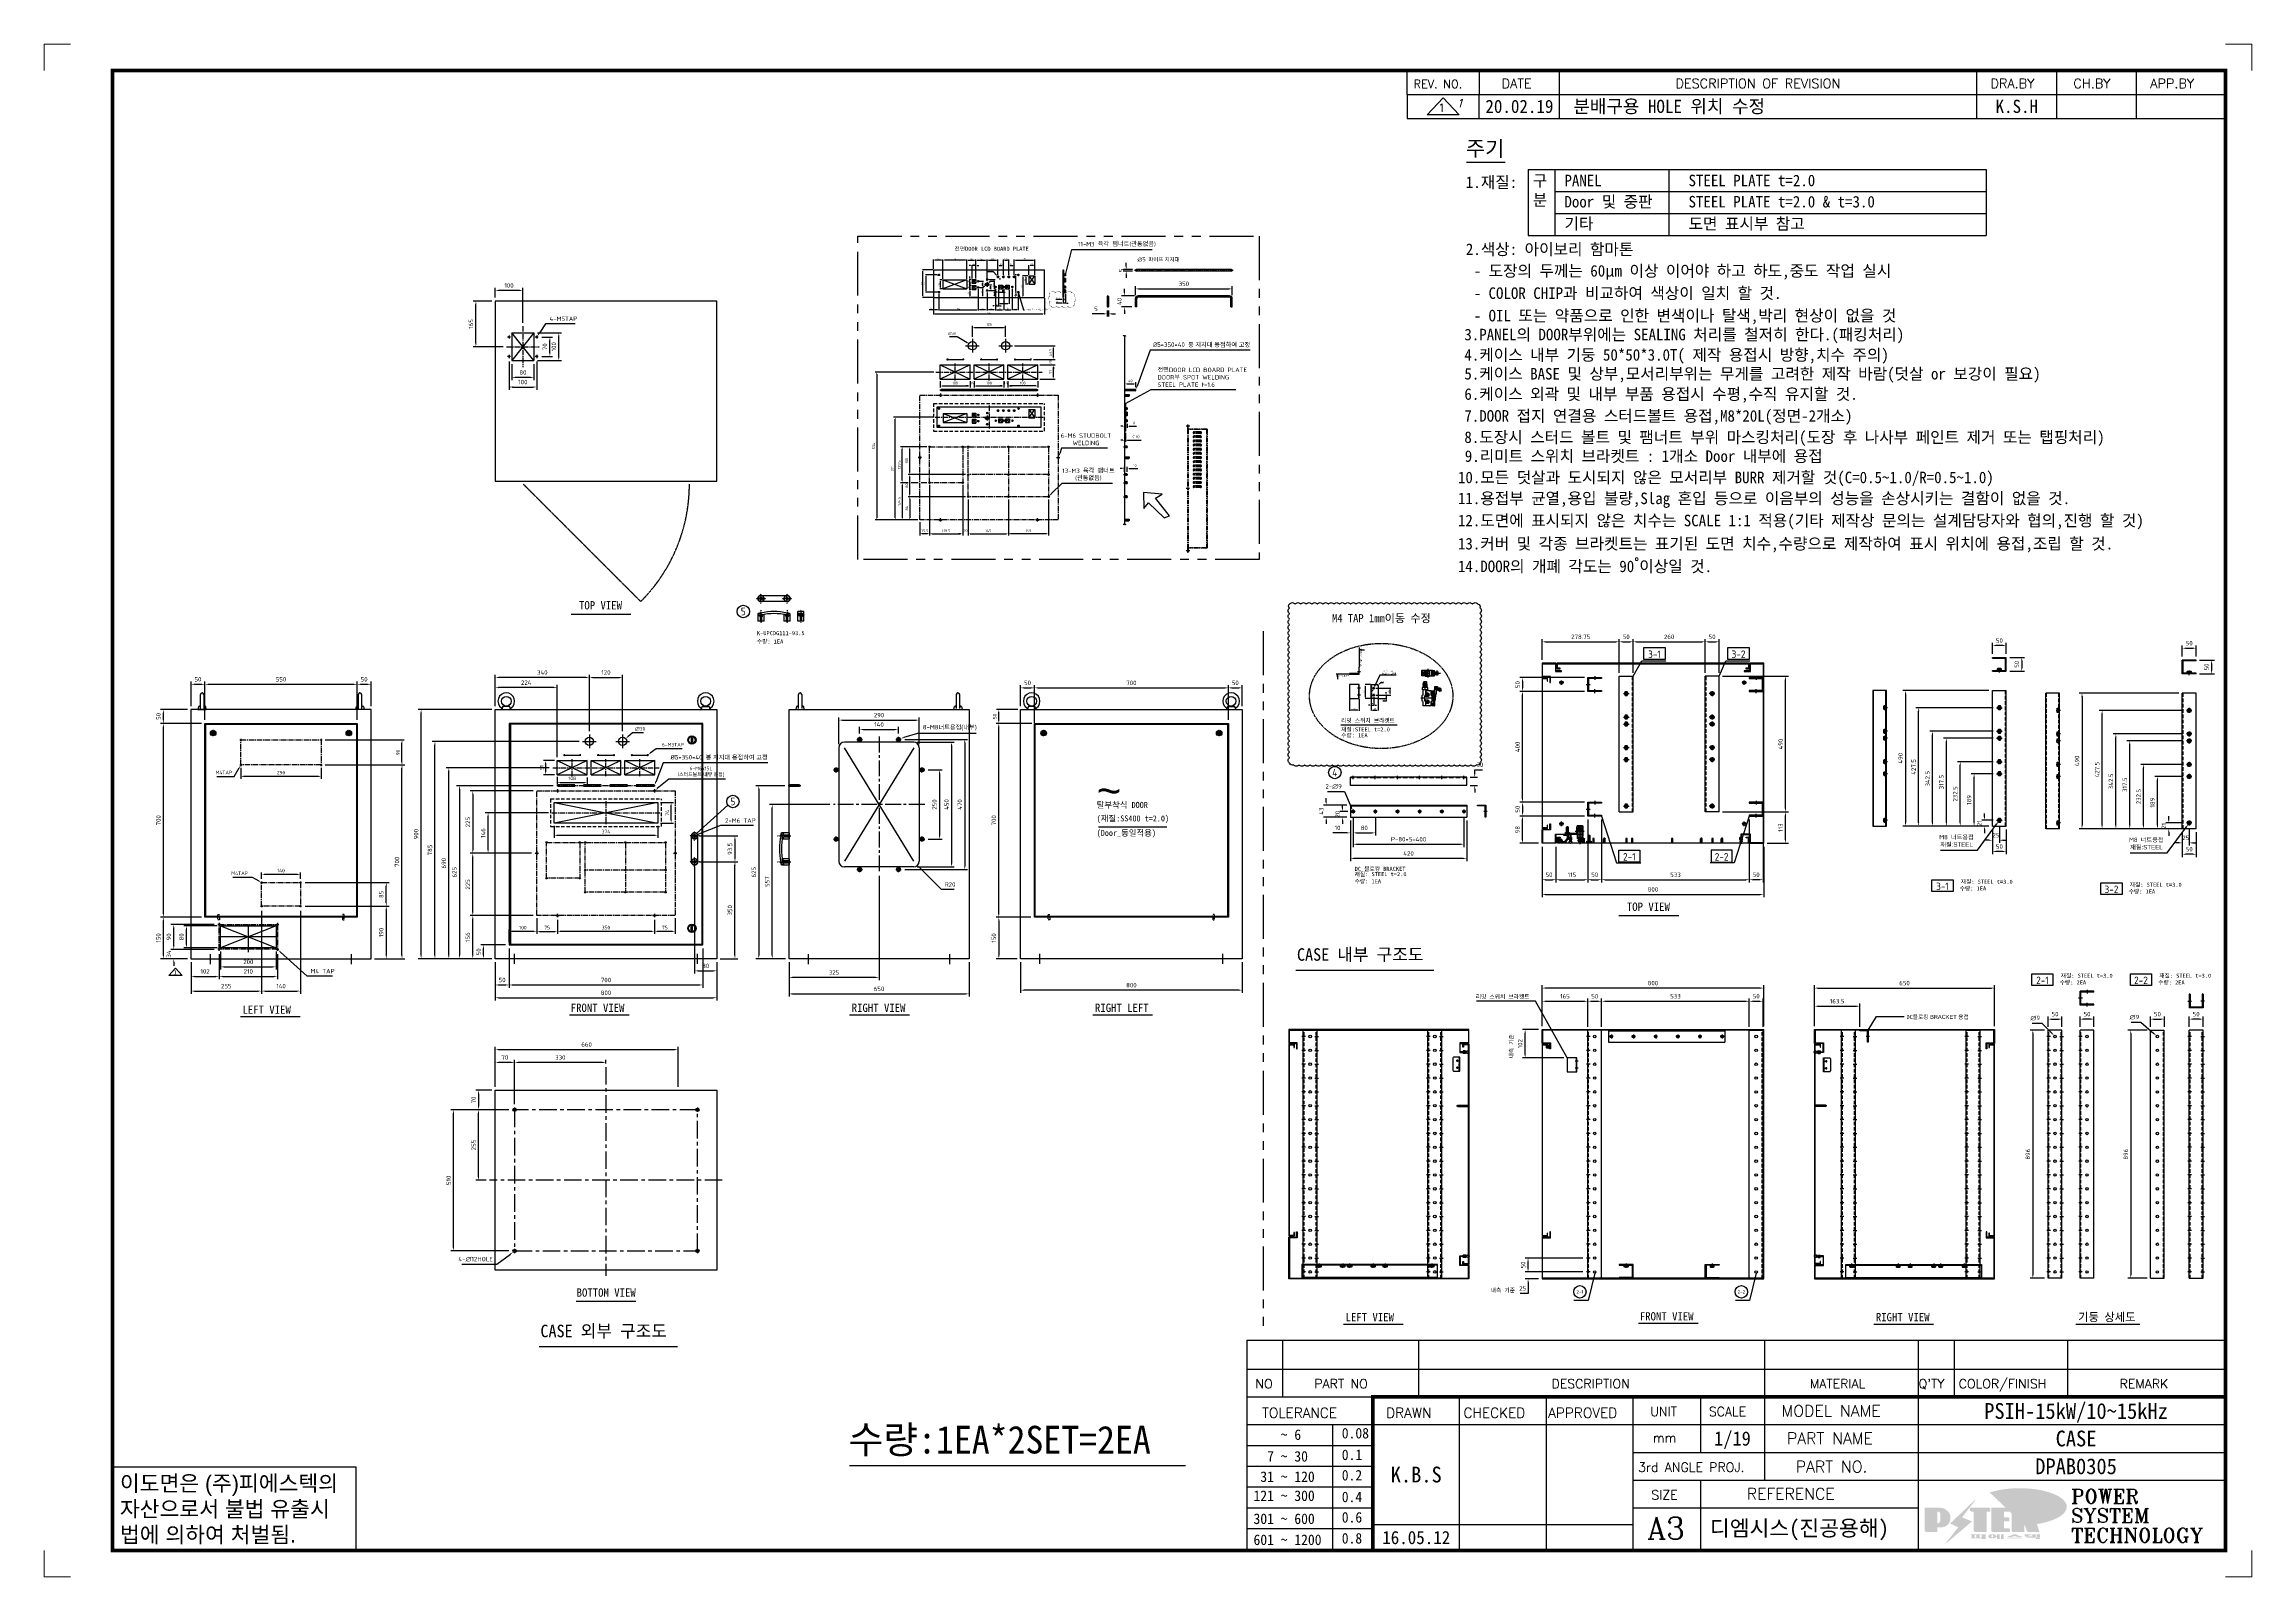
# Model space of a CAD drawing. Header units: millimetres. Extents: x 24815 to 36799, y -9299 to 5469.
# Drawn here: x 25903 to 33873, y -66 to 5469 of the extents above; entities that cross this region are included whole.
import ezdxf
from ezdxf.enums import TextEntityAlignment as Align

# ---------------------------------------------------------------- set-up
doc = ezdxf.new("R2010")
doc.units = ezdxf.units.MM
for name, pattern in [('CENTER', [50.8, 31.75, -6.35, 6.35, -6.35]), ('CENTER1', [10, 7, -1, 1, -1]), ('CENTER2', [28.575, 19.05, -3.175, 3.175, -3.175]), ('CENTERX2', [101.6, 63.5, -12.7, 12.7, -12.7]), ('GESTRICHELT', [2, 1, -1]), ('HIDDEN', [9.525, 6.35, -3.175]), ('HIDDEN2', [4.7625, 3.175, -1.5875]), ('HIDDENX2', [19.05, 12.7, -6.35]), ('MITTE', [1.5, 0.45, -0.5, 0.05, -0.5]), ('PHANTOM', [2.5, 1.25, -0.25, 0.25, -0.25, 0.25, -0.25]), ('PHANTOM2', [31.75, 15.875, -3.175, 3.175, -3.175, 3.175, -3.175]), ('PHANTOMX2', [5, 2.5, -0.5, 0.5, -0.5, 0.5, -0.5])]:
    doc.linetypes.add(name, pattern=pattern)
for name, color, linetype in [('1', 1, 'CENTER'), ('3', 3, 'Continuous'), ('4', 7, 'Continuous'), ('______', 7, 'Continuous'), ('ASHADE', 7, 'Continuous'), ('CEN', 1, 'CENTER'), ('CENTER', 1, 'CENTER'), ('D', 3, 'Continuous'), ('FORMAT-1', 7, 'Continuous'), ('H', 2, 'HIDDEN'), ('HIDDEN', 2, 'HIDDEN'), ('line', 3, 'Continuous'), ('O', 7, 'Continuous'), ('OU', 7, 'Continuous'), ('THIN', 3, 'Continuous')]:
    doc.layers.add(name, color=color, linetype=linetype)
doc.layers.add('외형선', color=3, linetype='Continuous', lineweight=30)
doc.styles.add('arial_ttf', font='arial.ttf')
doc.styles.add('h1', font='')
doc.styles.add('HAN', font='')
doc.styles.add('RC', font='ROMANC.SHX')
doc.styles.add('ROMANT', font='romant')
doc.styles.add('RT', font='ROMANT.SHX', dxfattribs={"oblique": 15})
doc.styles.get("Standard").update_dxf_attribs({"font": 'ISOCP.SHX', "bigfont": 'WHGTXT.SHX'})
doc.styles.get('h1').set_extended_font_data('New Gulim')
doc.styles.get('HAN').set_extended_font_data('GulimChe')
doc.dimstyles.new('PS-3', dxfattribs={"dimscale": 3, "dimtxt": 3.2, "dimasz": 2.5, "dimexe": 2, "dimexo": 2.5, "dimgap": 2, "dimtad": 1, "dimtoh": 1, "dimrnd": 0.05, "dimzin": 12, "dimdsep": 46, "dimtxsty": 'Standard', "dimcen": 0, "dimclrt": 2, "dimazin": 3, "dimtfac": 1, "dimtofl": 0, "dimtmove": 0, "dimatfit": 3, "dimfxl": 0, "dimtolj": 1, "dimtzin": 0, "dimarcsym": 0})
doc.dimstyles.new('PS-4', dxfattribs={"dimscale": 4, "dimtxt": 3.2, "dimasz": 2.5, "dimexe": 2, "dimexo": 2.5, "dimgap": 2, "dimtad": 1, "dimtoh": 1, "dimrnd": 0.05, "dimzin": 12, "dimdsep": 46, "dimtxsty": 'Standard', "dimcen": 0, "dimclrt": 2, "dimazin": 3, "dimtfac": 1, "dimtofl": 0, "dimtmove": 0, "dimatfit": 3, "dimfxl": 0, "dimtolj": 1, "dimtzin": 0, "dimarcsym": 0})
doc.dimstyles.new('PS-5', dxfattribs={"dimscale": 5, "dimtxt": 3.2, "dimasz": 2.5, "dimexe": 2, "dimexo": 2.5, "dimgap": 2, "dimtad": 1, "dimtoh": 1, "dimrnd": 0.05, "dimzin": 12, "dimdsep": 46, "dimtxsty": 'Standard', "dimcen": 0, "dimclrt": 2, "dimazin": 3, "dimtfac": 1, "dimtofl": 0, "dimtmove": 0, "dimatfit": 3, "dimfxl": 0, "dimtolj": 1, "dimtzin": 0, "dimarcsym": 0})
doc.dimstyles.new('PSTEK-2', dxfattribs={"dimtxt": 5, "dimasz": 5, "dimexe": 2, "dimexo": 3, "dimgap": 2, "dimtad": 1, "dimtoh": 1, "dimrnd": 0.05, "dimdsep": 46, "dimtxsty": 'Standard', "dimcen": 0, "dimclrt": 3, "dimadec": 1, "dimazin": 2, "dimtfac": 1, "dimtmove": 0, "dimatfit": 3, "dimfxl": 0, "dimtolj": 1, "dimtzin": 0, "dimarcsym": 0})

# ---------------------------------------------------------------- blocks, each defined once
blk = doc.blocks.new('no3')
at = {"color": 180}
for p, q in [((0, 5.5), (0, 0)), ((0, 5.5), (186, 5.5)), ((6.79, 5.5), (6.79, 0)), ((32.74, 0.11), (32.74, 5.5)), ((98.4, 5.5), (98.4, 0)), ((127.61, 5.5), (127.61, 0)), ((134.43, 5.5), (134.43, 0)), ((155.98, 5.5), (155.98, 0))]:
    blk.add_line(p, q, dxfattribs=at)
at = {"color": 2, "style": 'HAN'}
for tag, p in [('PART-NO', (19.76, 2.75)), ('MATERIAL', (111.38, 2.75)), ("Q'TY", (131.02, 2.75)), ('COLOR/FINISH', (145.2, 2.75)), ('REMARK', (170.76, 2.75))]:
    blk.add_attdef(tag, text='', height=2.9, dxfattribs=at).set_placement(p, align=Align.MIDDLE_CENTER)
blk.add_attdef('DESCRIPTION', text='', height=2.9, dxfattribs=at).set_placement((34.51, 2.75), align=Align.MIDDLE_LEFT)
at = {"color": 2, "style": 'RT', "oblique": 15}
blk.add_attdef('NO', text='', height=1.74, dxfattribs=at).set_placement((3.38, 2.51), align=Align.MIDDLE_CENTER)
blk = doc.blocks.new('re3')
at = {"color": 180}
for p, q in [((0, 0), (0, -4.55)), ((6.87, -0.64), (3.86, -3.91)), ((9.88, -3.91), (3.86, -3.91)), ((6.87, -0.64), (9.88, -3.91)), ((13.74, -4.55), (13.74, 0)), ((28.97, -4.55), (28.97, 0)), ((108.25, -4.55), (108.25, 0)), ((123.49, -4.55), (123.49, 0)), ((138.64, -4.55), (138.64, 0)), ((0, -4.55), (155.53, -4.55))]:
    blk.add_line(p, q, dxfattribs=at)
at = {"color": 2, "style": 'RC', "oblique": 15}
blk.add_attdef('REV.NO', text='', height=1.56, dxfattribs=at).set_placement((6.59, -2.56), align=Align.MIDDLE_CENTER)
blk.add_attdef('-1', text='', height=1.56, dxfattribs=at).set_placement((9.37, -1.66), align=Align.MIDDLE_LEFT)
at = {"color": 2, "style": 'HAN'}
for tag, p in [('REV.-DATE', (21.36, -2.28)), ('DRA.BY', (115.87, -2.28)), ('CH.BY', (131.07, -2.28)), ('APP.BY', (147.09, -2.28))]:
    blk.add_attdef(tag, text='', height=2.5, dxfattribs=at).set_placement(p, align=Align.MIDDLE_CENTER)
blk.add_attdef('DESCRIPTION-OF-REVISION', text='', height=2.5, dxfattribs=at).set_placement((31.61, -2.28), align=Align.MIDDLE_LEFT)
blk = doc.blocks.new('t3')
for p, q in [((0, 15.88), (46.25, 15.88)), ((0, 15.88), (0, 0)), ((46.25, 15.88), (46.25, 0)), ((0, 0), (46.25, 0))]:
    blk.add_line(p, q)
at = {"color": 1, "style": 'h1'}
for s, p in [('이도면은 (주)피에스텍의', (1.4, 11.29)), ('자산으로서 불법 유출시', (1.4, 6.41)), ('법에 의하여 처벌됨.', (1.4, 1.52))]:
    blk.add_text(s, height=3, dxfattribs=at).set_placement(p)
blk = doc.blocks.new('new LOGO')
at = {"layer": 'line'}
h = blk.add_hatch(color=1, dxfattribs=at)
h.paths.add_polyline_path([(41.5, 16.4), (54.3, 16.4, 1), (54.3, 82.9), (0, 82.9), (0, -0.1), (41.5, -0.1)])
h.paths.add_polyline_path([(41.5, 27.9), (41.5, 71.9), (43.6, 71.9, -0.414214), (54.6, 60.9), (54.6, 38.9, -0.414214), (43.6, 27.9)], flags=16)
h.paths.add_polyline_path([(214.7, 71.9), (227.5, 71.9), (227.5, 82.9), (159.7, 82.9), (159.7, 71.9), (172.5, 71.9), (172.5, -0.1), (214.7, -0.1)])
h.paths.add_polyline_path([(276, 37.4), (294.8, 37.4), (294.8, 49.1), (276, 49.1), (276, 71.9), (294.8, 71.9), (294.8, 82.9), (234.5, 82.9), (234.5, -0.1), (297, -0.1), (297, 10.9), (276, 10.9)])
h.paths.add_polyline_path([(347.2, 35.2), (359.7, -0.1), (400.5, -0.1), (379.6, 66.8), (399.7, 82.9), (380.6, 82.9), (347.2, 61.6), (347.2, 82.9), (305.5, 82.9), (305.5, -0.1), (347.2, -0.1)])
h = blk.add_hatch(color=250, dxfattribs=at)
h.paths.add_polyline_path([(44.5, 69.4), (46.6, 69.4, -0.129793), (52, 68, 0.221832), (43.6, 71.9), (41.5, 71.9), (41.5, 27.9), (43.6, 27.9, 0.02048), (44.5, 28)], flags=17)
h.paths.add_polyline_path([(44.5, 13.9), (57.3, 13.9, 0.72362), (77.1, 73.9, -0.679777), (54.3, 16.4), (41.5, 16.4), (41.5, -0.1), (3, -0.1), (3, -2.6), (44.5, -2.6)])
h.paths.add_polyline_path([(117.9, 14.2), (71.5, -44.4), (77.1, -39.6), (120.8, 15.6), (92, 28.9), (173.3, 106), (177.5, 111.4), (89.1, 27.6)])
h.paths.add_polyline_path([(162.7, 71.9), (162.7, 69.4), (172.5, 69.4), (172.5, 71.9)], flags=17)
h.paths.add_polyline_path([(217.7, 69.4), (230.5, 69.4), (230.5, 80.4), (227.5, 80.4), (227.5, 71.9), (214.7, 71.9), (214.7, -0.1), (175.5, -0.1), (175.5, -2.6), (217.7, -2.6)])
h.paths.add_polyline_path([(297.8, 46.6), (294.8, 46.6), (294.8, 37.4), (276, 37.4), (276, 10.9), (279, 10.9), (279, 34.9), (297.8, 34.9)])
h.paths.add_polyline_path([(300, 8.4), (297, 8.4), (297, -0.1), (237.5, -0.1), (237.5, -2.6), (300, -2.6)])
h.paths.add_polyline_path([(297.8, 80.4), (294.8, 80.4), (294.8, 71.9), (276, 71.9), (276, 49.1), (279, 49.1), (279, 69.4), (297.8, 69.4)])
h.paths.add_polyline_path([(350.2, 80.4), (347.2, 80.4), (347.2, 61.6), (350.2, 63.5)])
h.paths.add_polyline_path([(350.2, 26.7), (347.2, 35.2), (347.2, -0.1), (308.5, -0.1), (308.5, -2.6), (350.2, -2.6)])
h.paths.add_polyline_path([(402.7, 80.4), (396.5, 80.4), (379.6, 66.8), (400.5, -0.1), (361.8, -0.1), (362.7, -2.6), (403.5, -2.6), (382.6, 64.3)])
blk.add_hatch(color=5, dxfattribs=at).paths.add_polyline_path([(166.3, 35), (131, 49), (180.4, 112.7), (92, 28.9), (120.8, 15.6), (74.4, -43)])
h = blk.add_hatch(color=253, dxfattribs=at)
edge = h.paths.add_edge_path()
edge.add_ellipse((333.9, 86.4), major_axis=(-165.9, 0), ratio=0.39426, start_angle=111.51268, end_angle=334.46902)
edge.add_ellipse((314.1, 81.2), major_axis=(-153.7, 0), ratio=0.40699, start_angle=121.30662, end_angle=327.74369, ccw=False)
edge.add_line((394, 27.8), (394.7, 25.6))
h = blk.add_hatch(color=250, dxfattribs=at)
edge = h.paths.add_edge_path()
edge.add_ellipse((237.8, -17.6), major_axis=(-14.3, 0), ratio=0.526336, start_angle=192.2456, end_angle=269.07481)
edge.add_line((238.1, -10.1), (237.6, -10.1))
edge.add_ellipse((237.8, -17.6), major_axis=(-14.3, 0), ratio=0.526336, start_angle=270.92519, end_angle=449.07481)
edge.add_line((237.6, -25.1), (238.1, -25.1))
edge.add_ellipse((237.8, -17.6), major_axis=(-14.3, 0), ratio=0.526336, start_angle=450.92519, end_angle=527.7544)
edge.add_line((251.7, -19.2), (254.1, -19.2))
edge.add_line((254.1, -19.2), (254.1, -27.1))
edge.add_line((254.1, -27.1), (263.1, -27.1))
edge.add_line((263.1, -27.1), (263.1, -10.1))
edge.add_line((263.1, -10.1), (254.1, -10.1))
edge.add_line((254.1, -10.1), (254.1, -16))
edge.add_line((254.1, -16), (251.7, -16))
h.paths.add_polyline_path([(241, -16.4), (241, -18.7, -1), (234.4, -18.7), (234.4, -16.4, -1)], flags=16)
h.paths.add_polyline_path([(278.2, -10.1), (268.1, -10.1), (268.1, -27.1), (278.2, -27.1)])
h.paths.add_polyline_path([(310.3, -10.1), (310.3, -11.1, -0.157169), (289.3, -17.5), (294, -19.9, 0.128407), (316.3, -15.9, 0.128407), (338.6, -19.9), (343.3, -17.5, -0.157169), (322.2, -11.1), (322.2, -10.1)])
h.paths.add_polyline_path([(342.1, -25.1), (342.1, -22.3), (290.4, -22.3), (290.4, -25.1)])
h.paths.add_polyline_path([(352, -10.1), (352, -16.2, 0.414214), (354, -18.2), (378.7, -18.2), (378.7, -19.6), (390.2, -19.6), (390.2, -10.1), (378.7, -10.1), (378.7, -13.6), (374.7, -13.6), (374.7, -15.1), (378.7, -15.1), (378.7, -16.2), (364.7, -16.2), (364.7, -15.1), (371.2, -15.1), (371.2, -13.6), (364.7, -13.6), (364.7, -12.6), (374.7, -12.6), (374.7, -10.1)])
h.paths.add_polyline_path([(393.8, -10.1), (393.8, -19.6), (405, -19.6), (405, -10.1)])
h.paths.add_polyline_path([(405, -27.1), (405, -20.9), (356.8, -20.9), (356.8, -23), (391.8, -23), (391.8, -27.1)])
h.paths.add_polyline_path([(200.4, -10.1), (200.4, -22.3), (193.2, -22.3), (193.2, -12.6), (196.6, -12.6), (196.6, -10.1), (161, -10.1), (161, -12.6), (164.5, -12.6), (164.5, -22.3), (161, -22.3), (161, -25.1), (200.4, -25.1), (200.4, -27.1), (213.9, -27.1), (213.9, -10.1)])
h.paths.add_polyline_path([(182, -12.6), (175.6, -12.6), (175.6, -22.3), (182, -22.3)], flags=17)
blk = doc.blocks.new('format-3')
at = {"color": 3, "lineweight": 9}
for p, q in [((0, 286.3), (0, 291.3)), ((5, 291.3), (0, 291.3)), ((414.5, 291.3), (419.5, 291.3)), ((419.5, 286.3), (419.5, 291.3)), ((0, 5), (0, 0)), ((419.5, 5), (419.5, 0)), ((5, 0), (0, 0)), ((414.5, 0), (419.5, 0))]:
    blk.add_line(p, q, dxfattribs=at)
at = {"color": 180}
for p, q in [((258.97, 281.75), (258.97, 286.3)), ((272.71, 281.75), (272.71, 286.3)), ((287.94, 281.75), (287.94, 286.3)), ((367.22, 281.75), (367.22, 286.3)), ((382.45, 281.75), (382.45, 286.3)), ((397.61, 281.75), (397.61, 286.3)), ((258.97, 281.75), (414.5, 281.75)), ((228.5, 39.49), (228.5, 5)), ((228.5, 39.49), (414.5, 39.49)), ((235.29, 39.49), (235.29, 34.21)), ((261.24, 34.21), (261.24, 39.49)), ((326.9, 39.49), (326.9, 34.21)), ((356.11, 39.49), (356.11, 34.21)), ((362.93, 39.49), (362.93, 34.21)), ((384.48, 39.49), (384.48, 34.21)), ((228.5, 34.21), (252.48, 34.21)), ((268.96, 5), (268.96, 34.21)), ((285.45, 5), (285.45, 34.21)), ((301.94, 5), (301.94, 34.21)), ((314.72, 34.21), (314.72, 23.65)), ((326.9, 34.21), (326.9, 18.37)), ((356.11, 34.21), (356.11, 5)), ((228.5, 28.93), (252.48, 28.93)), ((244.89, 5.23), (244.89, 28.93)), ((252.48, 28.93), (414.5, 28.93)), ((228.5, 24.98), (252.48, 24.98)), ((228.5, 21.03), (252.48, 21.03)), ((301.94, 23.65), (414.5, 23.65)), ((228.5, 17.08), (252.48, 17.08)), ((301.94, 18.37), (414.5, 18.37)), ((314.72, 18.37), (314.72, 5)), ((228.5, 13.13), (252.48, 13.13)), ((301.94, 13.09), (356.11, 13.09)), ((228.5, 9.18), (252.48, 9.18)), ((252.48, 9.95), (301.94, 9.95))]:
    blk.add_line(p, q, dxfattribs=at)
at = {"const_width": 0.7}
blk.add_lwpolyline([(252.48, 5), (252.48, 34.21), (414.5, 34.21)], dxfattribs=at)
at = {"layer": 'FORMAT-1', "const_width": 0.7}
blk.add_lwpolyline([(13, 5), (13, 286.3), (414.5, 286.3), (414.5, 5)], close=True, dxfattribs=at)
blk.add_blockref('t3', (13, 5))
at = {"xscale": 0.05400000000000027, "yscale": 0.05400000000000027, "zscale": 0.05400000000000027}
blk.add_blockref('new LOGO', (357.35, 8.65), dxfattribs=at)
at = {"color": 2}
for s, height, style, p in [('REV. NO.', 1.56, 'RC', (260.23, 282.95)), ('DATE', 1.788, 'RC', (276.95, 282.94)), ('DESCRIPTION OF REVISION', 1.7875, 'RC', (309.98, 282.94)), ('DRA.BY', 1.788, 'RC', (369.83, 282.94)), ('CH.BY', 1.788, 'RC', (385.59, 282.94)), ('APP.BY', 1.788, 'RC', (400.18, 282.94)), ('COLOR/FINISH', 1.7424, 'RC', (363.8, 35.83)), ('NO', 1.742, 'RC', (230.16, 35.83)), ('PART NO', 1.742, 'RC', (241.36, 35.83)), ('DESCRIPTION', 1.7424, 'RC', (286.43, 35.83)), ('MATERIAL', 1.742, 'RC', (335.52, 35.83)), ("Q'TY", 1.742, 'RC', (356.17, 35.83)), ('REMARK', 1.742, 'RC', (394.37, 35.83)), (' TOLERANCE', 1.9, 'RC', (230.11, 30.22)), ('DRAWN', 1.9, 'RC', (255, 30.22)), ('CHECKED', 1.9, 'RC', (269.71, 30.22)), ('APPROVED', 1.9, 'RC', (285.8, 30.22)), ('UNIT', 1.742, 'RC', (305.19, 30.55)), ('SCALE', 1.742, 'RC', (316.32, 30.55)), ('MODEL NAME', 2.178, 'RC', (330.12, 30.46)), ('    ~ 6', 2, 'HAN', (229.8, 26.03)), ('0.08', 2, 'HAN', (246.57, 26.31)), ('mm', 1.742, 'RC', (305.67, 25.56)), ('PART NAME', 2.178, 'RC', (331.17, 25.24)), ('  7 ~ 30', 2, 'HAN', (229.8, 21.91)), ('0.1', 2, 'HAN', (246.57, 22.2)), ('3rd ANGLE PROJ.', 1.7424, 'RC', (302.87, 19.97)), ('PART NO.', 2.178, 'RC', (332.84, 19.85)), (' 31 ~ 120', 2, 'HAN', (229.8, 18.04)), ('0.2', 2, 'HAN', (246.57, 18.32)), ('REFERENCE', 2.178, 'RC', (323.52, 14.69)), ('121 ~ 300', 2, 'HAN', (229.8, 14.42)), ('0.4', 2, 'HAN', (246.57, 14.2)), ('SIZE', 1.742, 'RC', (305.39, 14.71)), ('301 ~ 600', 2, 'HAN', (229.8, 10.04)), ('0.6', 2, 'HAN', (246.57, 10.32)), ('601 ~ 1200', 2, 'HAN', (229.8, 6.05)), ('0.8', 2, 'HAN', (246.57, 6.33))]:
    blk.add_text(s, height=height, dxfattribs=dict(at, style=style)).set_placement(p)
at = {"style": 'ROMANT'}
for s, p in [('POWER', (385.15, 13.96)), ('SYSTEM', (385.15, 10.31)), ('TECHNOLOGY', (385.15, 6.56))]:
    blk.add_text(s, height=2.7, dxfattribs=at).set_placement(p)
at = {"color": 2, "lineweight": 25, "style": 'RC'}
blk.add_text('A3', height=4.182, dxfattribs=at).set_placement((304.61, 7.14))
at = {"style": 'HAN'}
for tag, height, p in [('MODEL-NAME', 3, (386.1, 31.53)), ('SCALE', 2.7, (320.81, 26.29)), ('PART-NAME', 3, (386.1, 26.29)), ('CH-BY', 3, (277.21, 19.44)), ('PART-NO', 3, (386.1, 21.01)), ('DRA-BY', 3, (260.72, 19.44)), ('APP-BY', 3, (293.7, 19.44)), ('DRA-DATE', 2.5, (260.72, 7.47)), ('CH-DATE', 2.5, (277.21, 7.47)), ('APP-DATE', 2.5, (293.7, 7.47)), ('관련업체', 3, (333.52, 9.26))]:
    blk.add_attdef(tag, text='', height=height, dxfattribs=at).set_placement(p, align=Align.MIDDLE_CENTER)
blk = doc.blocks.new('234567890oplkjhgijsdertyuioll')
at = {"color": 1}
for p, q in [((-17490, 9416.3), (-17503, 9416.3)), ((-17490, 9366.3), (-17503, 9366.3)), ((-17490, 9316.3), (-17503, 9316.3)), ((-17490, 9266.3), (-17503, 9266.3)), ((-17490, 9216.3), (-17503, 9216.3)), ((-17490, 9166.3), (-17503, 9166.3)), ((-17490, 9116.3), (-17503, 9116.3)), ((-17490, 9066.3), (-17503, 9066.3)), ((-17490, 9016.3), (-17503, 9016.3)), ((-17490, 8966.3), (-17503, 8966.3)), ((-17490, 8916.3), (-17503, 8916.3)), ((-17490, 8866.3), (-17503, 8866.3)), ((-17490, 8816.3), (-17503, 8816.3)), ((-17490, 8766.3), (-17503, 8766.3)), ((-17490, 8716.3), (-17503, 8716.3)), ((-17490, 8666.3), (-17503, 8666.3)), ((-17490, 8616.3), (-17503, 8616.3)), ((-17490, 8566.3), (-17503, 8566.3))]:
    blk.add_line(p, q, dxfattribs=at)
at = {"color": 140}
for p, q in [((-17498, 8543.3), (-17498, 9439.3)), ((-17448, 9439.3), (-17498, 9439.3)), ((-17448, 8543.3), (-17448, 9439.3)), ((-17448, 8543.3), (-17498, 8543.3))]:
    blk.add_line(p, q, dxfattribs=at)
for centre in [(-17473, 9416.3), (-17473, 9366.3), (-17473, 9316.3), (-17473, 9266.3), (-17473, 9216.3), (-17473, 9166.3), (-17473, 9116.3), (-17473, 9066.3), (-17473, 9016.3), (-17473, 8966.3), (-17473, 8916.3), (-17473, 8866.3), (-17473, 8816.3), (-17473, 8766.3), (-17473, 8716.3), (-17473, 8666.3), (-17473, 8616.3), (-17473, 8566.3)]:
    blk.add_circle(centre, 4.5, dxfattribs=at)
at = {"layer": 'HIDDEN', "color": 2, "linetype": 'HIDDENX2'}
blk.add_line((-17495, 8543.3), (-17495, 9439.3), dxfattribs=at)
blk = doc.blocks.new('87erfasdfasdfasdfasdfsdaf')
at = {"color": 1}
for p, q in [((-12207.3, 14935.5), (-12220.3, 14935.5)), ((-12173.3, 14935.5), (-12160.3, 14935.5)), ((-12207.3, 14885.5), (-12220.3, 14885.5)), ((-12207.3, 14835.5), (-12220.3, 14835.5)), ((-12173.3, 14885.5), (-12160.3, 14885.5)), ((-12173.3, 14835.5), (-12160.3, 14835.5)), ((-12207.3, 14785.5), (-12220.3, 14785.5)), ((-12173.3, 14785.5), (-12160.3, 14785.5)), ((-12207.3, 14735.5), (-12220.3, 14735.5)), ((-12207.3, 14685.5), (-12220.3, 14685.5)), ((-12173.3, 14735.5), (-12160.3, 14735.5)), ((-12173.3, 14685.5), (-12160.3, 14685.5)), ((-12207.3, 14635.5), (-12220.3, 14635.5)), ((-12173.3, 14635.5), (-12160.3, 14635.5)), ((-12207.3, 14585.5), (-12220.3, 14585.5)), ((-12207.3, 14535.5), (-12220.3, 14535.5)), ((-12173.3, 14585.5), (-12160.3, 14585.5)), ((-12173.3, 14535.5), (-12160.3, 14535.5)), ((-12207.3, 14485.5), (-12220.3, 14485.5)), ((-12207.3, 14435.5), (-12220.3, 14435.5)), ((-12173.3, 14485.5), (-12160.3, 14485.5)), ((-12173.3, 14435.5), (-12160.3, 14435.5)), ((-12207.3, 14385.5), (-12220.3, 14385.5)), ((-12173.3, 14385.5), (-12160.3, 14385.5)), ((-12207.3, 14335.5), (-12220.3, 14335.5)), ((-12207.3, 14285.5), (-12220.3, 14285.5)), ((-12173.3, 14335.5), (-12160.3, 14335.5)), ((-12173.3, 14285.5), (-12160.3, 14285.5)), ((-12207.3, 14235.5), (-12220.3, 14235.5)), ((-12173.3, 14235.5), (-12160.3, 14235.5)), ((-12207.3, 14185.5), (-12220.3, 14185.5)), ((-12207.3, 14135.5), (-12220.3, 14135.5)), ((-12173.3, 14185.5), (-12160.3, 14185.5)), ((-12173.3, 14135.5), (-12160.3, 14135.5)), ((-12207.3, 14085.5), (-12220.3, 14085.5)), ((-12173.3, 14085.5), (-12160.3, 14085.5))]:
    blk.add_line(p, q, dxfattribs=at)
at = {"color": 140}
for p, q in [((-12215.3, 14062.5), (-12215.3, 14958.5)), ((-12165.3, 14958.5), (-12215.3, 14958.5)), ((-12165.3, 14062.5), (-12165.3, 14958.5)), ((-12215.3, 14062.5), (-12165.3, 14062.5))]:
    blk.add_line(p, q, dxfattribs=at)
at = {"color": 2, "linetype": 'HIDDENX2'}
for p, q in [((-12212.3, 14062.5), (-12212.3, 14958.5)), ((-12168.3, 14062.5), (-12168.3, 14958.5))]:
    blk.add_line(p, q, dxfattribs=at)
blk = doc.blocks.new('645ytrhegnhy6yjmjuuyyjmhyhh')
at = {"color": 140}
for p, q in [((-12560.4, 14958.5), (-12510.4, 14958.5)), ((-12560.4, 14062.5), (-12560.4, 14958.5)), ((-12510.4, 14062.5), (-12510.4, 14958.5)), ((-12560.4, 14062.5), (-12510.4, 14062.5))]:
    blk.add_line(p, q, dxfattribs=at)
for centre in [(-12535.4, 14935.5), (-12535.4, 14885.5), (-12535.4, 14835.5), (-12535.4, 14785.5), (-12535.4, 14735.5), (-12535.4, 14685.5), (-12535.4, 14635.5), (-12535.4, 14585.5), (-12535.4, 14535.5), (-12535.4, 14485.5), (-12535.4, 14435.5), (-12535.4, 14385.5), (-12535.4, 14335.5), (-12535.4, 14285.5), (-12535.4, 14235.5), (-12535.4, 14185.5), (-12535.4, 14135.5), (-12535.4, 14085.5)]:
    blk.add_circle(centre, 4.5, dxfattribs=at)
at = {"layer": 'HIDDEN', "color": 2, "linetype": 'HIDDENX2'}
blk.add_line((-12513.4, 14062.5), (-12513.4, 14958.5), dxfattribs=at)
blk = doc.blocks.new('*D397')
at = {"color": 0, "lineweight": -2}
for p, q in [((33137.7, 1921), (33137.7, 1958.3)), ((33150.2, 1948.3), (33175.2, 1948.3)), ((33187.7, 1921), (33187.7, 1958.3))]:
    blk.add_line(p, q, dxfattribs=at)
at = {"color": 0}
for points in [[(33150.2, 1950.4), (33150.2, 1946.2), (33137.7, 1948.3)], [(33175.2, 1950.4), (33175.2, 1946.2), (33187.7, 1948.3)]]:
    blk.add_solid(points, dxfattribs=at)
at = {"layer": 'Defpoints', "color": 0}
for p in [(33187.7, 1948.3), (33137.7, 1908.5), (33187.7, 1908.5)]:
    blk.add_point(p, dxfattribs=at)
at = {"color": 2, "insert": (33162.7, 1966.3), "char_height": 16, "attachment_point": 5}
blk.add_mtext('\\A1;50', dxfattribs=at)
blk = doc.blocks.new('*D398')
at = {"color": 0, "lineweight": -2}
for p, q in [((33253.1, 1921), (33253.1, 1958.3)), ((33290.6, 1948.3), (33265.6, 1948.3)), ((33303.1, 1921), (33303.1, 1958.3))]:
    blk.add_line(p, q, dxfattribs=at)
at = {"color": 0}
for points in [[(33265.6, 1950.4), (33265.6, 1946.2), (33253.1, 1948.3)], [(33290.6, 1950.4), (33290.6, 1946.2), (33303.1, 1948.3)]]:
    blk.add_solid(points, dxfattribs=at)
at = {"layer": 'Defpoints', "color": 0}
for p in [(33253.1, 1948.3), (33253.1, 1908.5), (33303.1, 1908.5)]:
    blk.add_point(p, dxfattribs=at)
at = {"color": 2, "insert": (33278.1, 1966.3), "char_height": 16, "attachment_point": 5}
blk.add_mtext('\\A1;50', dxfattribs=at)
blk = doc.blocks.new('*D399')
at = {"color": 0, "lineweight": -2}
for p, q in [((33080.1, 1934), (33114.4, 1934)), ((33114.4, 1934), (33150.7, 1897.5))]:
    blk.add_line(p, q, dxfattribs=at)
at = {"color": 0}
blk.add_solid([(33152.2, 1899), (33149.3, 1896.1), (33159.6, 1888.7)], dxfattribs=at)
at = {"layer": 'Defpoints', "color": 0}
for p in [(33159.6, 1888.7), (33165.9, 1882.3)]:
    blk.add_point(p, dxfattribs=at)
at = {"color": 2, "insert": (33091.1, 1952), "char_height": 16, "attachment_point": 5}
blk.add_mtext('\\A1;∅9', dxfattribs=at)
blk = doc.blocks.new('*D400')
at = {"color": 0, "lineweight": -2}
for p, q in [((33437.9, 1937.3), (33472.2, 1937.3)), ((33472.2, 1937.3), (33519.4, 1896.6))]:
    blk.add_line(p, q, dxfattribs=at)
at = {"color": 0}
blk.add_solid([(33520.8, 1898.2), (33518, 1895), (33528.9, 1888.4)], dxfattribs=at)
at = {"layer": 'Defpoints', "color": 0}
for p in [(33528.9, 1888.4), (33535.7, 1882.5)]:
    blk.add_point(p, dxfattribs=at)
at = {"color": 2, "insert": (33448.9, 1955.3), "char_height": 16, "attachment_point": 5}
blk.add_mtext('\\A1;∅9', dxfattribs=at)
blk = doc.blocks.new('*D401')
at = {"color": 0, "lineweight": -2}
for p, q in [((33507.3, 1921), (33507.3, 1958.3)), ((33519.8, 1948.3), (33544.8, 1948.3)), ((33557.3, 1921), (33557.3, 1958.3))]:
    blk.add_line(p, q, dxfattribs=at)
at = {"color": 0}
for points in [[(33519.8, 1950.4), (33519.8, 1946.2), (33507.3, 1948.3)], [(33544.8, 1950.4), (33544.8, 1946.2), (33557.3, 1948.3)]]:
    blk.add_solid(points, dxfattribs=at)
at = {"layer": 'Defpoints', "color": 0}
for p in [(33557.3, 1948.3), (33507.3, 1908.5), (33557.3, 1908.5)]:
    blk.add_point(p, dxfattribs=at)
at = {"color": 2, "insert": (33532.3, 1966.3), "char_height": 16, "attachment_point": 5}
blk.add_mtext('\\A1;50', dxfattribs=at)
blk = doc.blocks.new('*D402')
at = {"color": 0, "lineweight": -2}
for p, q in [((33125.2, 1908.5), (33072.5, 1908.5)), ((33082.5, 1896), (33082.5, 1025)), ((33125.2, 1012.5), (33072.5, 1012.5))]:
    blk.add_line(p, q, dxfattribs=at)
at = {"color": 0}
for points in [[(33080.4, 1896), (33084.6, 1896), (33082.5, 1908.5)], [(33080.4, 1025), (33084.6, 1025), (33082.5, 1012.5)]]:
    blk.add_solid(points, dxfattribs=at)
at = {"layer": 'Defpoints', "color": 0}
for p in [(33137.7, 1908.5), (33082.5, 1012.5), (33137.7, 1012.5)]:
    blk.add_point(p, dxfattribs=at)
at = {"color": 2, "insert": (33064.5, 1460.5), "char_height": 16, "attachment_point": 5, "rotation": 90}
blk.add_mtext('\\A1;896', dxfattribs=at)
blk = doc.blocks.new('*D403')
at = {"color": 0, "lineweight": -2}
for p, q in [((33494.8, 1908.5), (33426, 1908.5)), ((33436, 1896), (33436, 1025)), ((33494.8, 1012.5), (33426, 1012.5))]:
    blk.add_line(p, q, dxfattribs=at)
at = {"color": 0}
for points in [[(33433.9, 1896), (33438, 1896), (33436, 1908.5)], [(33433.9, 1025), (33438, 1025), (33436, 1012.5)]]:
    blk.add_solid(points, dxfattribs=at)
at = {"layer": 'Defpoints', "color": 0}
for p in [(33507.3, 1908.5), (33436, 1012.5), (33507.3, 1012.5)]:
    blk.add_point(p, dxfattribs=at)
at = {"color": 2, "insert": (33418, 1460.5), "char_height": 16, "attachment_point": 5, "rotation": 90}
blk.add_mtext('\\A1;896', dxfattribs=at)
blk = doc.blocks.new('*D404')
at = {"color": 0, "lineweight": -2}
for p, q in [((33647.2, 1921), (33647.2, 1958.3)), ((33684.7, 1948.3), (33659.7, 1948.3)), ((33697.2, 1921), (33697.2, 1958.3))]:
    blk.add_line(p, q, dxfattribs=at)
at = {"color": 0}
for points in [[(33659.7, 1950.4), (33659.7, 1946.2), (33647.2, 1948.3)], [(33684.7, 1950.4), (33684.7, 1946.2), (33697.2, 1948.3)]]:
    blk.add_solid(points, dxfattribs=at)
at = {"layer": 'Defpoints', "color": 0}
for p in [(33647.2, 1948.3), (33647.2, 1908.5), (33697.2, 1908.5)]:
    blk.add_point(p, dxfattribs=at)
at = {"color": 2, "insert": (33672.2, 1966.3), "char_height": 16, "attachment_point": 5}
blk.add_mtext('\\A1;50', dxfattribs=at)
blk = doc.blocks.new('*D229')
at = {"color": 0, "lineweight": -2}
for p, q in [((30710, 3118.6), (30749.8, 3118.6)), ((30747.8, 3123.6), (30747.8, 3128.6)), ((30747.8, 3118.6), (30747.8, 3106.1)), ((30718.9, 3106.1), (30749.8, 3106.1)), ((30747.8, 3096.1), (30736.1, 3096.1)), ((30747.8, 3101.1), (30747.8, 3096.1))]:
    blk.add_line(p, q, dxfattribs=at)
at = {"color": 0}
for points in [[(30747, 3123.6), (30748.6, 3123.6), (30747.8, 3118.6)], [(30747, 3101.1), (30748.6, 3101.1), (30747.8, 3106.1)]]:
    blk.add_solid(points, dxfattribs=at)
at = {"layer": 'Defpoints', "color": 0}
for p in [(30707, 3118.6), (30715.9, 3106.1), (30747.8, 3106.1)]:
    blk.add_point(p, dxfattribs=at)
at = {"color": 3, "insert": (30740.9, 3100.6), "char_height": 5, "attachment_point": 5}
blk.add_mtext('\\A1;12.5', dxfattribs=at)
blk = doc.blocks.new('*D230')
at = {"color": 0, "lineweight": -2}
for p, q in [((30710, 3143.6), (30764.8, 3143.6)), ((30710, 3118.6), (30764.8, 3118.6)), ((30762.8, 3123.6), (30762.8, 3138.6))]:
    blk.add_line(p, q, dxfattribs=at)
at = {"color": 0}
for points in [[(30762, 3138.6), (30763.6, 3138.6), (30762.8, 3143.6)], [(30762, 3123.6), (30763.6, 3123.6), (30762.8, 3118.6)]]:
    blk.add_solid(points, dxfattribs=at)
at = {"layer": 'Defpoints', "color": 0}
for p in [(30707, 3143.6), (30707, 3118.6), (30762.8, 3143.6)]:
    blk.add_point(p, dxfattribs=at)
at = {"color": 3, "insert": (30758.3, 3131.1), "char_height": 5, "attachment_point": 5, "rotation": 90}
blk.add_mtext('\\A1;25', dxfattribs=at)
blk = doc.blocks.new('*D231')
at = {"color": 0, "lineweight": -2}
for p, q in [((30690.9, 3156.1), (30671.7, 3156.1)), ((30673.7, 3111.1), (30673.7, 3151.1)), ((30690.9, 3106.1), (30671.7, 3106.1))]:
    blk.add_line(p, q, dxfattribs=at)
at = {"color": 0}
for points in [[(30672.9, 3151.1), (30674.6, 3151.1), (30673.7, 3156.1)], [(30672.9, 3111.1), (30674.6, 3111.1), (30673.7, 3106.1)]]:
    blk.add_solid(points, dxfattribs=at)
at = {"layer": 'Defpoints', "color": 0}
for p in [(30673.7, 3156.1), (30693.9, 3156.1), (30693.9, 3106.1)]:
    blk.add_point(p, dxfattribs=at)
at = {"color": 3, "insert": (30669.2, 3131.1), "char_height": 5, "attachment_point": 5, "rotation": 90}
blk.add_mtext('\\A1;50', dxfattribs=at)
blk = doc.blocks.new('*D232')
at = {"color": 0, "lineweight": -2}
for p, q in [((30702.9, 3111.5), (30702.9, 3080.4)), ((30688.9, 3082.4), (30683.9, 3082.4)), ((30693.9, 3103.1), (30693.9, 3080.4)), ((30693.9, 3082.4), (30702.9, 3082.4)), ((30707.9, 3082.4), (30712.9, 3082.4))]:
    blk.add_line(p, q, dxfattribs=at)
at = {"color": 0}
for points in [[(30688.9, 3083.2), (30688.9, 3081.6), (30693.9, 3082.4)], [(30707.9, 3083.2), (30707.9, 3081.6), (30702.9, 3082.4)]]:
    blk.add_solid(points, dxfattribs=at)
at = {"layer": 'Defpoints', "color": 0}
for p in [(30702.9, 3114.5), (30693.9, 3106.1), (30702.9, 3082.4)]:
    blk.add_point(p, dxfattribs=at)
at = {"color": 3, "insert": (30698.4, 3086.9), "char_height": 5, "attachment_point": 5}
blk.add_mtext('\\A1;9', dxfattribs=at)
blk = doc.blocks.new('*D233')
at = {"color": 0, "lineweight": -2}
for p, q in [((30693.9, 3103.1), (30693.9, 3062.2)), ((30698.9, 3064.2), (30713.9, 3064.2)), ((30718.9, 3106.1), (30718.9, 3062.2))]:
    blk.add_line(p, q, dxfattribs=at)
at = {"color": 0}
for points in [[(30698.9, 3065.1), (30698.9, 3063.4), (30693.9, 3064.2)], [(30713.9, 3065.1), (30713.9, 3063.4), (30718.9, 3064.2)]]:
    blk.add_solid(points, dxfattribs=at)
at = {"layer": 'Defpoints', "color": 0}
for p in [(30718.9, 3109.1), (30693.9, 3106.1), (30718.9, 3064.2)]:
    blk.add_point(p, dxfattribs=at)
at = {"color": 3, "insert": (30706.4, 3068.7), "char_height": 5, "attachment_point": 5}
blk.add_mtext('\\A1;25', dxfattribs=at)
blk = doc.blocks.new('*D234')
at = {"color": 0, "lineweight": -2}
for p, q in [((30715.9, 3153.1), (30718.2, 3155)), ((30727.4, 3162.8), (30722, 3158.2)), ((30737.7, 3162.8), (30727.4, 3162.8))]:
    blk.add_line(p, q, dxfattribs=at)
at = {"color": 0}
blk.add_solid([(30721.4, 3158.9), (30722.5, 3157.6), (30718.2, 3155)], dxfattribs=at)
at = {"layer": 'Defpoints', "color": 0}
for p in [(30715.9, 3153.1), (30718.2, 3155)]:
    blk.add_point(p, dxfattribs=at)
at = {"color": 3, "insert": (30734.6, 3167.3), "char_height": 5, "attachment_point": 5}
blk.add_mtext('\\A1;R3', dxfattribs=at)
blk = doc.blocks.new('*D235')
at = {"color": 0, "lineweight": -2}
for p, q in [((30615.7, 3103.1), (30615.7, 3062.1)), ((30645.7, 3064.1), (30620.7, 3064.1)), ((30650.7, 3103.1), (30650.7, 3062.1))]:
    blk.add_line(p, q, dxfattribs=at)
at = {"color": 0}
for points in [[(30620.7, 3064.9), (30620.7, 3063.2), (30615.7, 3064.1)], [(30645.7, 3064.9), (30645.7, 3063.2), (30650.7, 3064.1)]]:
    blk.add_solid(points, dxfattribs=at)
at = {"layer": 'Defpoints', "color": 0}
for p in [(30615.7, 3106.1), (30615.7, 3064.1), (30650.7, 3106.1)]:
    blk.add_point(p, dxfattribs=at)
at = {"color": 3, "insert": (30633.2, 3068.6), "char_height": 5, "attachment_point": 5}
blk.add_mtext('\\A1;35', dxfattribs=at)
blk = doc.blocks.new('*D236')
at = {"color": 0, "lineweight": -2}
for p, q in [((30724.6, 3190.9), (30705.8, 3149.9)), ((30784, 3190.9), (30724.6, 3190.9)), ((30699.9, 3137.2), (30697.8, 3132.7)), ((30702, 3141.8), (30703.7, 3145.4))]:
    blk.add_line(p, q, dxfattribs=at)
at = {"color": 0}
for points in [[(30699.2, 3137.6), (30700.7, 3136.9), (30702, 3141.8)], [(30705, 3150.3), (30706.5, 3149.6), (30703.7, 3145.4)]]:
    blk.add_solid(points, dxfattribs=at)
at = {"layer": 'Defpoints', "color": 0}
for p in [(30702, 3141.8), (30703.7, 3145.4)]:
    blk.add_point(p, dxfattribs=at)
at = {"color": 3, "insert": (30756.1, 3199.9), "char_height": 5, "attachment_point": 5}
blk.add_mtext('\\A1;2-M4 TAP\\P{\\fGulimChe|b0|i0|c129|p49;리밋스위치 고정탭}', dxfattribs=at)
blk = doc.blocks.new('LIMIT SWITCH-F')
for p, q in [((-17.2, 52.1), (-19.3, 52.1)), ((0.2, 43.1), (-18.8, 43.1)), ((0.2, 43.1), (-18.8, 43.1)), ((-17.3, 42.1), (-17.3, 24.5)), ((-17.3, 0.9), (-17.3, -13.7)), ((-17.2, 52.1), (-17.1, 53.6)), ((-17.1, 53.6), (-14.5, 54.3)), ((-16.8, 56.3), (-16.6, 58.5)), ((-16.8, 56.3), (-14.5, 55.7)), ((-16.6, 58.5), (-14.1, 59.2)), ((-16.4, 61.2), (-16.2, 63.4)), ((-16.4, 61.2), (-14.1, 60.6)), ((-16.2, 63.4), (-13.6, 64.1)), ((-15.9, 66.1), (-15.6, 70.3)), ((-15.9, 66.1), (-13.6, 65.5)), ((-7, 24.7), (-10.5, 22.5)), ((-10.5, 22.5), (-10.5, 2.9)), ((-7, 0.6), (-10.5, 2.9)), ((-7, 43.1), (-7, 24.7)), ((-7, 38.6), (-7, 24.6)), ((-7, -14.7), (-7, 0.6)), ((-2.7, 66.1), (-5, 65.5)), ((-2.4, 63.4), (-5, 64.1)), ((-2.2, 61.2), (-4.5, 60.6)), ((-2, 58.5), (-4.5, 59.2)), ((-1.8, 56.3), (-4.1, 55.7)), ((-1.5, 53.6), (-4.1, 54.3)), ((-2.7, 66.1), (-3, 70.3)), ((-2.2, 61.2), (-2.4, 63.4)), ((-1.8, 56.3), (-2, 58.5)), ((-1.4, 52.1), (-1.5, 53.6)), ((0.7, 52.1), (-1.4, 52.1)), ((5.5, 40.1), (0.7, 40.1)), ((5.5, 40.1), (6, 40.1)), ((13.1, 38.2), (13.1, 24.4)), ((22.7, 38.2), (13.1, 38.2)), ((16.6, 22), (13.1, 24.4)), ((16.6, 3.4), (13.1, 0.9)), ((13.1, -12.8), (13.1, 0.9)), ((16.6, 12.7), (16.6, 22)), ((16.6, 12.7), (16.6, 3.4)), ((22.7, 38.2), (22.7, 14.6)), ((22.7, 4), (22.7, 11.9)), ((5.5, -14.7), (-16.3, -14.7)), ((5.5, -14.7), (6, -14.7)), ((22.7, -12.8), (13.1, -12.8)), ((22.7, -12.8), (22.7, -0.1))]:
    blk.add_line(p, q)
at = {"linetype": 'Continuous'}
for p, q in [((-1.4, 52.1), (-17.2, 52.1)), ((-17.1, 53.6), (-1.5, 53.6)), ((-1.8, 56.3), (-16.8, 56.3)), ((-16.6, 58.5), (-2, 58.5)), ((-2.2, 61.2), (-16.4, 61.2)), ((-16.2, 63.4), (-2.4, 63.4)), ((-2.7, 66.1), (-15.9, 66.1)), ((-14.4, 55.7), (-14.5, 55.7)), ((-4.3, 71.6), (-14.3, 71.6)), ((-14, 60.6), (-14.1, 60.6)), ((-13.9, 54.3), (-9.3, 54.3)), ((-13.8, 55.7), (-9.3, 55.7)), ((-13.5, 59.2), (-9.3, 59.2)), ((-13.4, 60.6), (-9.3, 60.6)), ((-13.1, 64.1), (-9.3, 64.1)), ((-13, 65.5), (-9.3, 65.5)), ((-5.6, 65.5), (-9.3, 65.5)), ((-5.5, 64.1), (-9.3, 64.1)), ((-5.2, 60.6), (-9.3, 60.6)), ((-5.1, 59.2), (-9.3, 59.2)), ((-4.8, 55.7), (-9.3, 55.7)), ((-4.7, 54.3), (-9.3, 54.3)), ((-4.6, 60.6), (-4.5, 60.6)), ((-4.2, 55.7), (-4.1, 55.7))]:
    blk.add_line(p, q, dxfattribs=at)
for centre, start, end in [((-18.8, 43.6), 180, 270), ((0.2, 43.6), 270, 0)]:
    blk.add_arc(centre, 0.5, start, end, dxfattribs=at)
for centre, radius, start, end in [((-14.1, 70.1), 1.5, 99.18836, 174.87181), ((-14.7, 55), 0.75, 283.73004, 67.15512), ((-14.3, 59.9), 0.75, 279.82782, 71.05734), ((-13.8, 64.8), 0.75, 283.73016, 74.89244), ((-4.8, 64.8), 0.75, 105.10756, 256.26984), ((-4.3, 59.9), 0.75, 108.94266, 260.17218), ((-3.9, 55), 0.75, 112.84488, 256.26996), ((-4.5, 70.1), 1.5, 5.12819, 80.81164), ((6, 39.1), 1, 36.8699, 90), ((-16.3, -13.7), 1, 180, 270), ((6, -13.7), 1, 270, 323.1301)]:
    blk.add_arc(centre, radius, start, end)
at = {"layer": 'ASHADE'}
for p, q in [((-19.3, 43.6), (-19.3, 52.1)), ((0.7, 43.6), (0.7, 52.1))]:
    blk.add_line(p, q, dxfattribs=at)
at = {"layer": 'CEN'}
for p, q in [((26.6, 13.3), (-24.8, 13.3)), ((-2.5, 57.4), (-16.9, 57.4)), ((-2.5, 55), (-16.9, 55)), ((-2.9, 62.3), (-16.5, 62.3)), ((-2.9, 59.9), (-16.5, 59.9)), ((-3.3, 64.8), (-16.1, 64.8)), ((-9.3, 42.3), (-9.3, 72.3)), ((6.9, 25.4), (-7.6, 25.4)), ((6.9, 0), (-7.6, 0)), ((0, 32.3), (0, 18.4)), ((0, -6.9), (0, 7)), ((19, 34.7), (13.8, 34.7)), ((16.5, 37.3), (16.5, 32.1)), ((19, -9.3), (13.8, -9.3)), ((16.5, -11.9), (16.5, -6.7))]:
    blk.add_line(p, q, dxfattribs=at)
at = {"layer": 'CEN', "color": 7, "linetype": 'Continuous'}
for p, q in [((24, 14.6), (21.2, 14.6)), ((24, 11.9), (21.2, 11.9))]:
    blk.add_line(p, q, dxfattribs=at)
at = {"layer": 'D', "color": 0}
for p, q in [((20.1, 11.9), (19.5, 14.1)), ((20.5, 14.6), (20.1, 11.9)), ((20.6, 11.9), (20.5, 14.6)), ((20.5, 7.1), (21.1, 7.1)), ((21.2, 13.9), (20.6, 11.9)), ((21.1, 4), (24, 4)), ((24, 12.3), (21.2, 13.9)), ((20.5, -3.2), (21.1, -3.2)), ((21.1, -0.1), (24, -0.1))]:
    blk.add_line(p, q, dxfattribs=at)
at = {"layer": 'D', "color": 7}
for p, q in [((35.5, 53.6), (24, 53.6)), ((35.5, 44.6), (24, 44.6))]:
    blk.add_line(p, q, dxfattribs=at)
at = {"layer": 'D', "color": 1, "linetype": 'CENTER'}
for p, q in [((38.8, 49.1), (24, 49.1)), ((32.6, 51.3), (32.6, 46.4)), ((41, 44.2), (46.4, 44.2)), ((43.6, 41.6), (43.6, 46.9))]:
    blk.add_line(p, q, dxfattribs=at)
at = {"layer": 'D', "color": 2, "linetype": 'HIDDEN'}
for p, q in [((42.9, 39.8), (31.6, 41.6)), ((44.4, 48.7), (33, 50.5))]:
    blk.add_line(p, q, dxfattribs=at)
at = {"layer": 'D', "color": 7}
blk.add_circle((32.6, 49.1), 1.88, dxfattribs=at)
at = {"layer": 'D', "color": 2, "linetype": 'HIDDEN'}
blk.add_circle((43.6, 44.2), 1.88, dxfattribs=at)
at = {"layer": 'D', "color": 7}
for radius, start, end in [(5.37, 236.93803, 123.06197), (4.5, 270, 90)]:
    blk.add_arc((32.6, 49.1), radius, start, end, dxfattribs=at)
at = {"layer": 'D'}
blk.add_arc((27.7, 21.2), 28, 36.72923, 79.84938, dxfattribs=at)
at = {"layer": 'D', "color": 2, "linetype": 'HIDDEN'}
for radius, start, end in [(5.37, 227.67328, 113.79722), (4.5, 260.73525, 80.73525)]:
    blk.add_arc((43.6, 44.2), radius, start, end, dxfattribs=at)
at = {"layer": 'Defpoints', "color": 0, "linetype": 'ByBlock'}
for p in [(-15.9, 66.1), (-15.6, 70.3), (-3, 70.3), (-2.7, 66.1)]:
    blk.add_point(p, dxfattribs=at)
at = {"layer": 'O'}
for p, q in [((-7, 24.6), (-10.5, 22)), ((-10.5, 3.4), (-10.5, 22)), ((0, 19.4), (-10.5, 19.4)), ((0, 6), (-10.5, 6)), ((-10.5, 3.4), (-7, 0.8)), ((-7, 24.6), (-7, 39.7)), ((12, 39.7), (-7, 39.7)), ((0, 31.4), (-7, 31.4)), ((-7, -14.3), (-7, 0.8)), ((12.5, 24.4), (12.5, 39.2)), ((19, 38.6), (12.5, 38.6)), ((12.5, 24.4), (16, 21.7)), ((12.5, 1), (16, 3.7)), ((12.5, -13.8), (12.5, 1)), ((16, 3.7), (16, 21.7)), ((19.5, 7.1), (19.5, 38.1)), ((20, 10.6), (19.5, 10.6)), ((21.1, 7.1), (19.5, 7.1)), ((20.5, -12.7), (20.5, 10.1)), ((21.1, -3.2), (21.1, 7.1)), ((0, -6), (-7, -6)), ((12, -14.3), (-7, -14.3)), ((20, -13.2), (12.5, -13.2))]:
    blk.add_line(p, q, dxfattribs=at)
at = {"layer": 'O', "color": 7}
for p, q in [((21.2, 14.6), (21.2, 11.9)), ((24, 53.6), (24, 16.2)), ((24, 16.2), (24, -13.3)), ((25, -6.3), (25, 44.6)), ((14.6, -13.8), (14.5, -14.7)), ((23.1, -15.3), (14.5, -14.7)), ((23, -14.3), (14.6, -13.7)), ((24, -4.5), (15.8, -6.4)), ((23.4, -13.9), (15.8, -12.2)), ((22, -15.3), (25, -12.3)), ((25, -14.3), (24.8, -14.3)), ((25, -6.3), (25, -14.3))]:
    blk.add_line(p, q, dxfattribs=at)
at = {"layer": 'O', "color": 2, "linetype": 'HIDDEN'}
for p, q in [((25, -4.8), (32.5, 41.5)), ((27, 13.6), (25, 1.5)), ((33, 50.5), (27, 13.6))]:
    blk.add_line(p, q, dxfattribs=at)
at = {"layer": 'O'}
for centre, radius in [((0, 25.4), 4), ((0, 0), 4), ((0, 25.4), 2.65), ((0, 0), 2.65), ((16.5, 34.7), 1.6), ((16.5, -9.3), 1.6)]:
    blk.add_circle(centre, radius, dxfattribs=at)
for centre, radius, start, end in [((0, 25.4), 6, 270, 90), ((0, 0), 6, 270, 90), ((12, 39.2), 0.5, 0, 90), ((19, 38.1), 0.5, 0, 90), ((20, 10.1), 0.5, 0, 90), ((12, -13.8), 0.5, 270, 0), ((20, -12.7), 0.5, 270, 0)]:
    blk.add_arc(centre, radius, start, end, dxfattribs=at)
at = {"layer": 'O', "color": 7}
for centre, radius, start, end in [((16.5, -9.3), 3, 102.75478, 257.24522), ((23.2, -13.5), 1.75, 266, 335.73172)]:
    blk.add_arc(centre, radius, start, end, dxfattribs=at)
at = {"layer": 'OU'}
for p, q in [((-17.3, 24.5), (-21.3, 22.2)), ((-21.3, 22.2), (-21.3, 3.2)), ((-17.3, 0.9), (-21.3, 3.2)), ((0.7, 43.1), (-16.3, 43.1)), ((0.7, 43.1), (0.7, 40.1))]:
    blk.add_line(p, q, dxfattribs=at)
blk.add_arc((-16.3, 42.1), 1, 90, 180, dxfattribs=at)
blk = doc.blocks.new('LIMIT SWITCH-T')
at = {"linetype": 'Continuous'}
for p, q in [((-12, -10.3), (-12, 10.3)), ((-12, 9.6), (-12, -9.4)), ((-2, 10.1), (-11.5, 10.1)), ((-2, -9.9), (-11.5, -9.9))]:
    blk.add_line(p, q, dxfattribs=at)
blk.add_line((-10, -9.5), (-10, 9.5))
at = {"color": 7}
for p, q in [((33.3, -8.6), (33.3, 8.6)), ((34.3, 4.9), (34.3, 9.3)), ((46.4, 3.7), (46.4, 4.9)), ((47.3, -3.7), (47.3, 3.7)), ((34.3, -9.3), (34.3, -4.9)), ((46.4, -4.9), (46.4, -3.7))]:
    blk.add_line(p, q, dxfattribs=at)
at = {"linetype": 'Continuous'}
for radius in [7.25, 6.75, 6, 3.65, 3.2, 2.75]:
    blk.add_circle((0, 0), radius, dxfattribs=at)
for centre, radius, start, end in [((-9.5, 9.5), 0.5, 90, 180), ((0, 0), 10, 270, 90), ((-9.5, -9.5), 0.5, 180, 270)]:
    blk.add_arc(centre, radius, start, end, dxfattribs=at)
at = {"layer": 'CEN'}
for p, q in [((-13.6, 0), (54.9, 0)), ((0, 6.3), (0, -6.3))]:
    blk.add_line(p, q, dxfattribs=at)
at = {"layer": 'CEN', "color": 7, "linetype": 'Continuous'}
for p, q in [((22.4, 8.6), (33.3, 8.6)), ((22.9, 9.3), (34.3, 9.3)), ((33.3, 4.9), (46.4, 4.9)), ((35, 3.7), (47.3, 3.7)), ((22.4, -8.6), (33.3, -8.6)), ((22.9, -9.3), (34.3, -9.3)), ((33.3, -4.9), (46.4, -4.9)), ((35, -3.7), (47.3, -3.7))]:
    blk.add_line(p, q, dxfattribs=at)
at = {"layer": 'D', "color": 7}
for p, q in [((-0.5, 10.7), (-0.5, 10.3)), ((10, -10.4), (10, 10.2)), ((29.5, -8.6), (29.5, 8.6)), ((33.3, 3.5), (29.5, 3.1)), ((30.8, 2.9), (29.5, 0)), ((31.2, -2.2), (30.8, 2.9)), ((32, 3.1), (31.2, -2.2)), ((33.3, 0), (32, 3.1)), ((34.3, 4.9), (34.3, 8.6)), ((35, -3.7), (35, 3.7)), ((36.7, -3.7), (36.7, 3.7)), ((-0.5, -10.3), (-12, -10.3)), ((-0.5, -10.3), (-0.5, -10.8)), ((33.3, -3.5), (29.5, -3.1)), ((34.3, -8.6), (34.3, -4.9))]:
    blk.add_line(p, q, dxfattribs=at)
at = {"layer": 'D', "color": 1, "linetype": 'CENTER'}
for p, q in [((9.3, 15.7), (9.3, -15.8)), ((42.6, 9), (42.6, -8.9))]:
    blk.add_line(p, q, dxfattribs=at)
at = {"layer": 'D', "color": 0}
blk.add_line((29, 8.5), (29, -8.5), dxfattribs=at)
at = {"layer": 'O'}
for p, q in [((-12, 10.3), (25.7, 10.3)), ((-0.5, 10.7), (15.8, 10.7)), ((15.8, 10.3), (15.8, 10.7)), ((16.8, -8.8), (16.8, 8.7)), ((-0.5, -10.3), (25.7, -10.3)), ((-0.5, -10.8), (15.8, -10.8)), ((15.8, -10.8), (15.8, -10.3))]:
    blk.add_line(p, q, dxfattribs=at)
at = {"layer": 'O', "color": 7}
for p, q in [((10, 8.7), (16.8, 8.7)), ((22.4, 10.3), (22.4, -10.3)), ((22.9, 9.3), (22.9, 8.6)), ((26, 10), (26, 9.5)), ((26, 9.5), (26, 9.3)), ((10, -8.8), (16.8, -8.8)), ((22.9, -8.6), (22.9, -9.3)), ((26, -9.3), (26, -10))]:
    blk.add_line(p, q, dxfattribs=at)
at = {"layer": 'O'}
for centre, start, end in [((25.7, 10), 0, 90), ((25.7, -10), 270, 0)]:
    blk.add_arc(centre, 0.3, start, end, dxfattribs=at)
blk = doc.blocks.new('*D316')
at = {"color": 0, "lineweight": -2}
for p, q in [((29281.1, 4612.6), (29294.1, 4612.6)), ((29281.1, 4590.6), (29294.1, 4590.6)), ((29292.1, 4595.6), (29292.1, 4607.6))]:
    blk.add_line(p, q, dxfattribs=at)
at = {"color": 0}
for points in [[(29291.3, 4607.6), (29293, 4607.6), (29292.1, 4612.6)], [(29291.3, 4595.6), (29293, 4595.6), (29292.1, 4590.6)]]:
    blk.add_solid(points, dxfattribs=at)
at = {"layer": 'Defpoints', "color": 0}
for p in [(29278.1, 4612.6), (29278.1, 4590.6), (29292.1, 4612.6)]:
    blk.add_point(p, dxfattribs=at)
at = {"color": 2, "insert": (29287.6, 4601.6), "char_height": 5, "attachment_point": 5, "rotation": 90}
blk.add_mtext('\\A1;22', dxfattribs=at)
blk = doc.blocks.new('*D317')
at = {"color": 0, "lineweight": -2}
for p, q in [((29266.7, 4627.1), (29266.7, 4690.9)), ((29271.7, 4688.9), (29301.7, 4688.9)), ((29306.7, 4614.1), (29306.7, 4690.9))]:
    blk.add_line(p, q, dxfattribs=at)
at = {"color": 0}
for points in [[(29271.7, 4689.7), (29271.7, 4688), (29266.7, 4688.9)], [(29301.7, 4689.7), (29301.7, 4688), (29306.7, 4688.9)]]:
    blk.add_solid(points, dxfattribs=at)
at = {"layer": 'Defpoints', "color": 0}
for p in [(29266.7, 4624.1), (29306.7, 4688.9), (29306.7, 4611.1)]:
    blk.add_point(p, dxfattribs=at)
at = {"color": 2, "insert": (29286.7, 4693.4), "char_height": 5, "attachment_point": 5}
blk.add_mtext('\\A1;40', dxfattribs=at)
blk = doc.blocks.new('*D318')
at = {"color": 0, "lineweight": -2}
for p, q in [((29277.7, 4554.6), (29294.1, 4554.6)), ((29281.1, 4590.6), (29294.1, 4590.6)), ((29292.1, 4559.6), (29292.1, 4585.6))]:
    blk.add_line(p, q, dxfattribs=at)
at = {"color": 0}
for points in [[(29291.3, 4585.6), (29293, 4585.6), (29292.1, 4590.6)], [(29291.3, 4559.6), (29293, 4559.6), (29292.1, 4554.6)]]:
    blk.add_solid(points, dxfattribs=at)
at = {"layer": 'Defpoints', "color": 0}
for p in [(29274.7, 4554.6), (29278.1, 4590.6), (29292.1, 4590.6)]:
    blk.add_point(p, dxfattribs=at)
at = {"color": 2, "insert": (29287.6, 4572.6), "char_height": 5, "attachment_point": 5, "rotation": 90}
blk.add_mtext('\\A1;36', dxfattribs=at)
blk = doc.blocks.new('*D319')
at = {"color": 0, "lineweight": -2}
for p, q in [((29337.7, 4585.7), (29337.7, 4521.5)), ((29348.2, 4582.1), (29348.2, 4521.5)), ((29332.7, 4523.5), (29327.7, 4523.5)), ((29337.7, 4523.5), (29348.2, 4523.5)), ((29353.2, 4523.5), (29358.2, 4523.5))]:
    blk.add_line(p, q, dxfattribs=at)
at = {"color": 0}
for points in [[(29332.7, 4524.3), (29332.7, 4522.7), (29337.7, 4523.5)], [(29353.2, 4524.3), (29353.2, 4522.7), (29348.2, 4523.5)]]:
    blk.add_solid(points, dxfattribs=at)
at = {"layer": 'Defpoints', "color": 0}
for p in [(29337.7, 4588.7), (29348.2, 4585.1), (29348.2, 4523.5)]:
    blk.add_point(p, dxfattribs=at)
at = {"color": 2, "insert": (29343, 4528), "char_height": 5, "attachment_point": 5}
blk.add_mtext('\\A1;10.5', dxfattribs=at)
blk = doc.blocks.new('*D320')
at = {"color": 0, "lineweight": -2}
for p, q in [((29274.7, 4582.2), (29274.7, 4507.7)), ((29306.7, 4572.7), (29306.7, 4507.7)), ((29301.7, 4509.7), (29279.7, 4509.7))]:
    blk.add_line(p, q, dxfattribs=at)
at = {"color": 0}
for points in [[(29279.7, 4510.5), (29279.7, 4508.8), (29274.7, 4509.7)], [(29301.7, 4510.5), (29301.7, 4508.8), (29306.7, 4509.7)]]:
    blk.add_solid(points, dxfattribs=at)
at = {"layer": 'Defpoints', "color": 0}
for p in [(29274.7, 4585.2), (29306.7, 4575.7), (29274.7, 4509.7)]:
    blk.add_point(p, dxfattribs=at)
at = {"color": 2, "insert": (29290.7, 4514.2), "char_height": 5, "attachment_point": 5}
blk.add_mtext('\\A1;32', dxfattribs=at)
blk = doc.blocks.new('*D321')
at = {"color": 0, "lineweight": -2}
for p, q in [((29113.7, 4551.6), (29113.7, 4493)), ((29513.7, 4551.6), (29513.7, 4493)), ((29118.7, 4495), (29508.7, 4495))]:
    blk.add_line(p, q, dxfattribs=at)
at = {"color": 0}
for points in [[(29118.7, 4495.9), (29118.7, 4494.2), (29113.7, 4495)], [(29508.7, 4495.9), (29508.7, 4494.2), (29513.7, 4495)]]:
    blk.add_solid(points, dxfattribs=at)
at = {"layer": 'Defpoints', "color": 0}
for p in [(29113.7, 4554.6), (29513.7, 4554.6), (29513.7, 4495)]:
    blk.add_point(p, dxfattribs=at)
at = {"color": 2, "insert": (29313.7, 4499.5), "char_height": 5, "attachment_point": 5}
blk.add_mtext('\\A1;400', dxfattribs=at)
blk = doc.blocks.new('*D322')
at = {"color": 0, "lineweight": -2}
for p, q in [((29247.7, 4669.2), (29242.7, 4669.2)), ((29252.7, 4622.6), (29252.7, 4671.2)), ((29266.7, 4669.2), (29252.7, 4669.2)), ((29266.7, 4625.1), (29266.7, 4671.2)), ((29271.7, 4669.2), (29276.7, 4669.2))]:
    blk.add_line(p, q, dxfattribs=at)
at = {"color": 0}
for points in [[(29247.7, 4670), (29247.7, 4668.4), (29252.7, 4669.2)], [(29271.7, 4670), (29271.7, 4668.4), (29266.7, 4669.2)]]:
    blk.add_solid(points, dxfattribs=at)
at = {"layer": 'Defpoints', "color": 0}
for p in [(29252.7, 4669.2), (29252.7, 4619.6), (29266.7, 4622.1)]:
    blk.add_point(p, dxfattribs=at)
at = {"color": 2, "insert": (29259.7, 4673.7), "char_height": 5, "attachment_point": 5}
blk.add_mtext('\\A1;14', dxfattribs=at)
blk = doc.blocks.new('*D323')
at = {"color": 0, "lineweight": -2}
for p, q in [((29233.7, 4623.1), (29233.7, 4690.9)), ((29238.7, 4688.9), (29261.7, 4688.9)), ((29266.7, 4622.6), (29266.7, 4690.9))]:
    blk.add_line(p, q, dxfattribs=at)
at = {"color": 0}
for points in [[(29238.7, 4689.7), (29238.7, 4688), (29233.7, 4688.9)], [(29261.7, 4689.7), (29261.7, 4688), (29266.7, 4688.9)]]:
    blk.add_solid(points, dxfattribs=at)
at = {"layer": 'Defpoints', "color": 0}
for p in [(29266.7, 4688.9), (29233.7, 4620.1), (29266.7, 4619.6)]:
    blk.add_point(p, dxfattribs=at)
at = {"color": 2, "insert": (29250.2, 4693.4), "char_height": 5, "attachment_point": 5}
blk.add_mtext('\\A1;33', dxfattribs=at)
blk = doc.blocks.new('*D324')
at = {"color": 0, "lineweight": -2}
for p, q in [((29249.7, 4597.6), (29242.4, 4597.6)), ((29249.7, 4583.6), (29242.4, 4583.6)), ((29244.4, 4602.6), (29244.4, 4607.6)), ((29244.4, 4583.6), (29244.4, 4597.6)), ((29244.4, 4578.6), (29244.4, 4573.6))]:
    blk.add_line(p, q, dxfattribs=at)
at = {"color": 0}
for points in [[(29243.6, 4602.6), (29245.3, 4602.6), (29244.4, 4597.6)], [(29243.6, 4578.6), (29245.3, 4578.6), (29244.4, 4583.6)]]:
    blk.add_solid(points, dxfattribs=at)
at = {"layer": 'Defpoints', "color": 0}
for p in [(29244.4, 4597.6), (29252.7, 4597.6), (29252.7, 4583.6)]:
    blk.add_point(p, dxfattribs=at)
at = {"color": 2, "insert": (29239.9, 4590.6), "char_height": 5, "attachment_point": 5, "rotation": 90}
blk.add_mtext('\\A1;14', dxfattribs=at)
blk = doc.blocks.new('*D325')
at = {"color": 0, "lineweight": -2}
for p, q in [((29249.7, 4583.6), (29242.4, 4583.6)), ((29271.7, 4554.6), (29242.4, 4554.6)), ((29244.4, 4578.6), (29244.4, 4559.6))]:
    blk.add_line(p, q, dxfattribs=at)
at = {"color": 0}
for points in [[(29243.6, 4578.6), (29245.2, 4578.6), (29244.4, 4583.6)], [(29243.6, 4559.6), (29245.2, 4559.6), (29244.4, 4554.6)]]:
    blk.add_solid(points, dxfattribs=at)
at = {"layer": 'Defpoints', "color": 0}
for p in [(29244.4, 4554.6), (29252.7, 4583.6), (29274.7, 4554.6)]:
    blk.add_point(p, dxfattribs=at)
at = {"color": 2, "insert": (29239.9, 4569.1), "char_height": 5, "attachment_point": 5, "rotation": 90}
blk.add_mtext('\\A1;29', dxfattribs=at)
blk = doc.blocks.new('*D326')
at = {"color": 0, "lineweight": -2}
for p, q in [((29144.7, 4618.1), (29136.3, 4618.1)), ((29144.7, 4585.1), (29136.3, 4585.1)), ((29138.3, 4590.1), (29138.3, 4613.1))]:
    blk.add_line(p, q, dxfattribs=at)
at = {"color": 0}
for points in [[(29137.5, 4613.1), (29139.1, 4613.1), (29138.3, 4618.1)], [(29137.5, 4590.1), (29139.1, 4590.1), (29138.3, 4585.1)]]:
    blk.add_solid(points, dxfattribs=at)
at = {"layer": 'Defpoints', "color": 0}
for p in [(29138.3, 4618.1), (29147.7, 4618.1), (29147.7, 4585.1)]:
    blk.add_point(p, dxfattribs=at)
at = {"color": 2, "insert": (29133.8, 4601.6), "char_height": 5, "attachment_point": 5, "rotation": 90}
blk.add_mtext('\\A1;33', dxfattribs=at)
blk = doc.blocks.new('*D327')
at = {"color": 0, "lineweight": -2}
for p, q in [((29113.7, 4657.6), (29113.7, 4690.9)), ((29142.7, 4688.9), (29118.7, 4688.9)), ((29147.7, 4621.1), (29147.7, 4690.9))]:
    blk.add_line(p, q, dxfattribs=at)
at = {"color": 0}
for points in [[(29118.7, 4689.7), (29118.7, 4688), (29113.7, 4688.9)], [(29142.7, 4689.7), (29142.7, 4688), (29147.7, 4688.9)]]:
    blk.add_solid(points, dxfattribs=at)
at = {"layer": 'Defpoints', "color": 0}
for p in [(29113.7, 4688.9), (29113.7, 4654.6), (29147.7, 4618.1)]:
    blk.add_point(p, dxfattribs=at)
at = {"color": 3, "insert": (29130.7, 4693.4), "char_height": 5, "attachment_point": 5}
blk.add_mtext('\\A1;34', dxfattribs=at)
blk = doc.blocks.new('*D328')
at = {"color": 0, "lineweight": -2}
for p, q in [((29110.7, 4654.6), (29073.6, 4654.6)), ((29075.6, 4559.6), (29075.6, 4649.6)), ((29110.7, 4554.6), (29073.6, 4554.6))]:
    blk.add_line(p, q, dxfattribs=at)
at = {"color": 0}
for points in [[(29074.7, 4649.6), (29076.4, 4649.6), (29075.6, 4654.6)], [(29074.7, 4559.6), (29076.4, 4559.6), (29075.6, 4554.6)]]:
    blk.add_solid(points, dxfattribs=at)
at = {"layer": 'Defpoints', "color": 0}
for p in [(29075.6, 4654.6), (29113.7, 4654.6), (29113.7, 4554.6)]:
    blk.add_point(p, dxfattribs=at)
at = {"color": 2, "insert": (29071.1, 4604.6), "char_height": 5, "attachment_point": 5, "rotation": 90}
blk.add_mtext('\\A1;100', dxfattribs=at)
blk = doc.blocks.new('*D329')
at = {"color": 0, "lineweight": -2}
for p, q in [((29126.3, 4635.6), (29085, 4635.6)), ((29087, 4578.6), (29087, 4630.6)), ((29126.3, 4573.6), (29085, 4573.6))]:
    blk.add_line(p, q, dxfattribs=at)
at = {"color": 0}
for points in [[(29086.1, 4630.6), (29087.8, 4630.6), (29087, 4635.6)], [(29086.1, 4578.6), (29087.8, 4578.6), (29087, 4573.6)]]:
    blk.add_solid(points, dxfattribs=at)
at = {"layer": 'Defpoints', "color": 0}
for p in [(29087, 4635.6), (29129.3, 4635.6), (29129.3, 4573.6)]:
    blk.add_point(p, dxfattribs=at)
at = {"color": 2, "insert": (29082.5, 4604.6), "char_height": 5, "attachment_point": 5, "rotation": 90}
blk.add_mtext('\\A1;62', dxfattribs=at)
blk = doc.blocks.new('*D330')
at = {"color": 0, "lineweight": -2}
for p, q in [((29113.7, 4551.6), (29113.7, 4507.9)), ((29132.7, 4567.2), (29132.7, 4507.9)), ((29113.7, 4509.9), (29097.9, 4509.9)), ((29127.7, 4509.9), (29118.7, 4509.9))]:
    blk.add_line(p, q, dxfattribs=at)
at = {"color": 0}
for points in [[(29118.7, 4510.8), (29118.7, 4509.1), (29113.7, 4509.9)], [(29127.7, 4510.8), (29127.7, 4509.1), (29132.7, 4509.9)]]:
    blk.add_solid(points, dxfattribs=at)
at = {"layer": 'Defpoints', "color": 0}
for p in [(29113.7, 4554.6), (29132.7, 4570.2), (29132.7, 4509.9)]:
    blk.add_point(p, dxfattribs=at)
at = {"color": 2, "insert": (29102.4, 4514.4), "char_height": 5, "attachment_point": 5}
blk.add_mtext('\\A1;19', dxfattribs=at)
blk = doc.blocks.new('*D331')
at = {"color": 0, "lineweight": -2}
for p, q in [((29147.7, 4691.9), (29147.7, 4690.9)), ((29228.7, 4688.9), (29152.7, 4688.9)), ((29233.7, 4621.1), (29233.7, 4690.9))]:
    blk.add_line(p, q, dxfattribs=at)
at = {"color": 0}
for points in [[(29152.7, 4689.7), (29152.7, 4688), (29147.7, 4688.9)], [(29228.7, 4689.7), (29228.7, 4688), (29233.7, 4688.9)]]:
    blk.add_solid(points, dxfattribs=at)
at = {"layer": 'Defpoints', "color": 0}
for p in [(29147.7, 4688.9), (29147.7, 4688.9), (29233.7, 4618.1)]:
    blk.add_point(p, dxfattribs=at)
at = {"color": 2, "insert": (29190.7, 4693.4), "char_height": 5, "attachment_point": 5}
blk.add_mtext('\\A1;86', dxfattribs=at)
blk = doc.blocks.new('*D332')
at = {"color": 0, "lineweight": -2}
for p, q in [((29132.7, 4567.2), (29132.7, 4507.7)), ((29274.7, 4584.2), (29274.7, 4507.7)), ((29137.7, 4509.7), (29269.7, 4509.7))]:
    blk.add_line(p, q, dxfattribs=at)
at = {"color": 0}
for points in [[(29137.7, 4510.5), (29137.7, 4508.8), (29132.7, 4509.7)], [(29269.7, 4510.5), (29269.7, 4508.8), (29274.7, 4509.7)]]:
    blk.add_solid(points, dxfattribs=at)
at = {"layer": 'Defpoints', "color": 0}
for p in [(29132.7, 4570.2), (29274.7, 4587.2), (29274.7, 4509.7)]:
    blk.add_point(p, dxfattribs=at)
at = {"color": 2, "insert": (29203.7, 4514.2), "char_height": 5, "attachment_point": 5}
blk.add_mtext('\\A1;142', dxfattribs=at)
blk = doc.blocks.new('*D333')
at = {"color": 0, "lineweight": -2}
for p, q in [((29298.3, 4594.5), (29294.5, 4591.3)), ((29302.1, 4597.7), (29311.3, 4605.5)), ((29318.9, 4611.9), (29315.1, 4608.7)), ((29330.2, 4611.9), (29318.9, 4611.9))]:
    blk.add_line(p, q, dxfattribs=at)
at = {"color": 0}
for points in [[(29297.8, 4595.1), (29298.8, 4593.9), (29302.1, 4597.7)], [(29314.6, 4609.3), (29315.6, 4608.1), (29311.3, 4605.5)]]:
    blk.add_solid(points, dxfattribs=at)
at = {"layer": 'Defpoints', "color": 0}
for p in [(29302.1, 4597.7), (29311.3, 4605.5)]:
    blk.add_point(p, dxfattribs=at)
at = {"color": 2, "insert": (29325.6, 4616.4), "char_height": 5, "attachment_point": 5}
blk.add_mtext('\\A1;∅12', dxfattribs=at)
blk = doc.blocks.new('*D334')
at = {"color": 0, "lineweight": -2}
for p, q in [((29315.1, 4579.1), (29323.1, 4579.1)), ((29319.2, 4601.6), (29323.1, 4601.6)), ((29321.1, 4584.1), (29321.1, 4596.6))]:
    blk.add_line(p, q, dxfattribs=at)
at = {"color": 0}
for points in [[(29320.3, 4596.6), (29322, 4596.6), (29321.1, 4601.6)], [(29320.3, 4584.1), (29322, 4584.1), (29321.1, 4579.1)]]:
    blk.add_solid(points, dxfattribs=at)
at = {"layer": 'Defpoints', "color": 0}
for p in [(29312.1, 4579.1), (29316.2, 4601.6), (29321.1, 4601.6)]:
    blk.add_point(p, dxfattribs=at)
at = {"color": 2, "insert": (29316.6, 4590.3), "char_height": 5, "attachment_point": 5, "rotation": 90}
blk.add_mtext('\\A1;22.5', dxfattribs=at)
blk = doc.blocks.new('*D335')
at = {"color": 0, "lineweight": -2}
for p, q in [((29306.7, 4614.1), (29306.7, 4690.9)), ((29311.7, 4688.9), (29341.2, 4688.9)), ((29346.2, 4636), (29346.2, 4690.9))]:
    blk.add_line(p, q, dxfattribs=at)
at = {"color": 0}
for points in [[(29311.7, 4689.7), (29311.7, 4688), (29306.7, 4688.9)], [(29341.2, 4689.7), (29341.2, 4688), (29346.2, 4688.9)]]:
    blk.add_solid(points, dxfattribs=at)
at = {"layer": 'Defpoints', "color": 0}
for p in [(29346.2, 4688.9), (29346.2, 4633), (29306.7, 4611.1)]:
    blk.add_point(p, dxfattribs=at)
at = {"color": 2, "insert": (29326.5, 4693.4), "char_height": 5, "attachment_point": 5}
blk.add_mtext('\\A1;39.5', dxfattribs=at)
blk = doc.blocks.new('*D336')
at = {"color": 0, "lineweight": -2}
for p, q in [((29313.1, 4619.6), (29335.7, 4619.6)), ((29315.1, 4579.1), (29335.7, 4579.1)), ((29333.7, 4584.1), (29333.7, 4614.6))]:
    blk.add_line(p, q, dxfattribs=at)
at = {"color": 0}
for points in [[(29332.9, 4614.6), (29334.5, 4614.6), (29333.7, 4619.6)], [(29332.9, 4584.1), (29334.5, 4584.1), (29333.7, 4579.1)]]:
    blk.add_solid(points, dxfattribs=at)
at = {"layer": 'Defpoints', "color": 0}
for p in [(29310.1, 4619.6), (29312.1, 4579.1), (29333.7, 4619.6)]:
    blk.add_point(p, dxfattribs=at)
at = {"color": 2, "insert": (29329.2, 4599.3), "char_height": 5, "attachment_point": 5, "rotation": 90}
blk.add_mtext('\\A1;40.5', dxfattribs=at)
blk = doc.blocks.new('*D337')
at = {"color": 0, "lineweight": -2}
for p, q in [((29309.7, 4554.6), (29335.7, 4554.6)), ((29313.1, 4579.1), (29335.7, 4579.1)), ((29333.7, 4574.1), (29333.7, 4559.6))]:
    blk.add_line(p, q, dxfattribs=at)
at = {"color": 0}
for points in [[(29332.9, 4574.1), (29334.5, 4574.1), (29333.7, 4579.1)], [(29332.9, 4559.6), (29334.5, 4559.6), (29333.7, 4554.6)]]:
    blk.add_solid(points, dxfattribs=at)
at = {"layer": 'Defpoints', "color": 0}
for p in [(29306.7, 4554.6), (29310.1, 4579.1), (29333.7, 4554.6)]:
    blk.add_point(p, dxfattribs=at)
at = {"color": 2, "insert": (29329.2, 4566.8), "char_height": 5, "attachment_point": 5, "rotation": 90}
blk.add_mtext('\\A1;24.5', dxfattribs=at)
blk = doc.blocks.new('*D338')
at = {"color": 0, "lineweight": -2}
for p, q in [((29367.7, 4585.7), (29367.7, 4507.8)), ((29397.7, 4585.7), (29397.7, 4507.8)), ((29372.7, 4509.8), (29392.7, 4509.8))]:
    blk.add_line(p, q, dxfattribs=at)
at = {"color": 0}
for points in [[(29372.7, 4510.6), (29372.7, 4508.9), (29367.7, 4509.8)], [(29392.7, 4510.6), (29392.7, 4508.9), (29397.7, 4509.8)]]:
    blk.add_solid(points, dxfattribs=at)
at = {"layer": 'Defpoints', "color": 0}
for p in [(29367.7, 4588.7), (29397.7, 4588.7), (29397.7, 4509.8)]:
    blk.add_point(p, dxfattribs=at)
at = {"color": 2, "insert": (29382.7, 4514.3), "char_height": 5, "attachment_point": 5}
blk.add_mtext('\\A1;30', dxfattribs=at)
blk = doc.blocks.new('*D339')
at = {"color": 0, "lineweight": -2}
for p, q in [((29337.7, 4585.7), (29337.7, 4507.8)), ((29367.7, 4585.7), (29367.7, 4507.8)), ((29342.7, 4509.8), (29362.7, 4509.8))]:
    blk.add_line(p, q, dxfattribs=at)
at = {"color": 0}
for points in [[(29342.7, 4510.6), (29342.7, 4508.9), (29337.7, 4509.8)], [(29362.7, 4510.6), (29362.7, 4508.9), (29367.7, 4509.8)]]:
    blk.add_solid(points, dxfattribs=at)
at = {"layer": 'Defpoints', "color": 0}
for p in [(29337.7, 4588.7), (29367.7, 4588.7), (29367.7, 4509.8)]:
    blk.add_point(p, dxfattribs=at)
at = {"color": 2, "insert": (29352.7, 4514.3), "char_height": 5, "attachment_point": 5}
blk.add_mtext('\\A1;30', dxfattribs=at)
blk = doc.blocks.new('*D340')
at = {"color": 0, "lineweight": -2}
for p, q in [((29397.7, 4583.7), (29397.7, 4507.8)), ((29419.7, 4567.2), (29419.7, 4507.8)), ((29414.7, 4509.8), (29402.7, 4509.8))]:
    blk.add_line(p, q, dxfattribs=at)
at = {"color": 0}
for points in [[(29402.7, 4510.6), (29402.7, 4508.9), (29397.7, 4509.8)], [(29414.7, 4510.6), (29414.7, 4508.9), (29419.7, 4509.8)]]:
    blk.add_solid(points, dxfattribs=at)
at = {"layer": 'Defpoints', "color": 0}
for p in [(29397.7, 4586.7), (29419.7, 4570.2), (29397.7, 4509.8)]:
    blk.add_point(p, dxfattribs=at)
at = {"color": 2, "insert": (29408.7, 4514.3), "char_height": 5, "attachment_point": 5}
blk.add_mtext('\\A1;22', dxfattribs=at)
blk = doc.blocks.new('*D341')
at = {"color": 0, "lineweight": -2}
for p, q in [((29306.7, 4572.7), (29306.7, 4507.7)), ((29337.7, 4585.7), (29337.7, 4507.7)), ((29332.7, 4509.7), (29311.7, 4509.7))]:
    blk.add_line(p, q, dxfattribs=at)
at = {"color": 0}
for points in [[(29311.7, 4510.5), (29311.7, 4508.8), (29306.7, 4509.7)], [(29332.7, 4510.5), (29332.7, 4508.8), (29337.7, 4509.7)]]:
    blk.add_solid(points, dxfattribs=at)
at = {"layer": 'Defpoints', "color": 0}
for p in [(29306.7, 4575.7), (29337.7, 4588.7), (29306.7, 4509.7)]:
    blk.add_point(p, dxfattribs=at)
at = {"color": 2, "insert": (29322.2, 4514.2), "char_height": 5, "attachment_point": 5}
blk.add_mtext('\\A1;31', dxfattribs=at)
blk = doc.blocks.new('*D342')
at = {"color": 0, "lineweight": -2}
for p, q in [((29457.7, 4635.6), (29457.7, 4671.2)), ((29474.7, 4669.2), (29462.7, 4669.2)), ((29479.7, 4635.6), (29479.7, 4671.2))]:
    blk.add_line(p, q, dxfattribs=at)
at = {"color": 0}
for points in [[(29462.7, 4670.1), (29462.7, 4668.4), (29457.7, 4669.2)], [(29474.7, 4670.1), (29474.7, 4668.4), (29479.7, 4669.2)]]:
    blk.add_solid(points, dxfattribs=at)
at = {"layer": 'Defpoints', "color": 0}
for p in [(29457.7, 4669.2), (29457.7, 4632.6), (29479.7, 4632.6)]:
    blk.add_point(p, dxfattribs=at)
at = {"color": 2, "insert": (29468.7, 4673.7), "char_height": 5, "attachment_point": 5}
blk.add_mtext('\\A1;22', dxfattribs=at)
blk = doc.blocks.new('*D343')
at = {"color": 0, "lineweight": -2}
for p, q in [((29404.7, 4638), (29404.7, 4691.2)), ((29409.7, 4689.2), (29474.7, 4689.2)), ((29479.7, 4635.6), (29479.7, 4691.2))]:
    blk.add_line(p, q, dxfattribs=at)
at = {"color": 0}
for points in [[(29409.7, 4690), (29409.7, 4688.4), (29404.7, 4689.2)], [(29474.7, 4690), (29474.7, 4688.4), (29479.7, 4689.2)]]:
    blk.add_solid(points, dxfattribs=at)
at = {"layer": 'Defpoints', "color": 0}
for p in [(29404.7, 4635), (29479.7, 4689.2), (29479.7, 4632.6)]:
    blk.add_point(p, dxfattribs=at)
at = {"color": 2, "insert": (29442.2, 4693.7), "char_height": 5, "attachment_point": 5}
blk.add_mtext('\\A1;75', dxfattribs=at)
blk = doc.blocks.new('*D344')
at = {"color": 0, "lineweight": -2}
for p, q in [((29452.7, 4632.6), (29445.2, 4632.6)), ((29447.2, 4627.6), (29447.2, 4607.6)), ((29454.7, 4602.6), (29445.2, 4602.6))]:
    blk.add_line(p, q, dxfattribs=at)
at = {"color": 0}
for points in [[(29446.3, 4627.6), (29448, 4627.6), (29447.2, 4632.6)], [(29446.3, 4607.6), (29448, 4607.6), (29447.2, 4602.6)]]:
    blk.add_solid(points, dxfattribs=at)
at = {"layer": 'Defpoints', "color": 0}
for p in [(29455.7, 4632.6), (29447.2, 4602.6), (29457.7, 4602.6)]:
    blk.add_point(p, dxfattribs=at)
at = {"color": 2, "insert": (29442.7, 4617.6), "char_height": 5, "attachment_point": 5, "rotation": 90}
blk.add_mtext('\\A1;30', dxfattribs=at)
blk = doc.blocks.new('*D345')
at = {"color": 0, "lineweight": -2}
for p, q in [((29385.2, 4636), (29385.2, 4671.2)), ((29390.2, 4669.2), (29399.7, 4669.2)), ((29404.7, 4636), (29404.7, 4671.2))]:
    blk.add_line(p, q, dxfattribs=at)
at = {"color": 0}
for points in [[(29390.2, 4670.1), (29390.2, 4668.4), (29385.2, 4669.2)], [(29399.7, 4670.1), (29399.7, 4668.4), (29404.7, 4669.2)]]:
    blk.add_solid(points, dxfattribs=at)
at = {"layer": 'Defpoints', "color": 0}
for p in [(29385.2, 4633), (29404.7, 4669.2), (29404.7, 4633)]:
    blk.add_point(p, dxfattribs=at)
at = {"color": 2, "insert": (29395, 4673.7), "char_height": 5, "attachment_point": 5}
blk.add_mtext('\\A1;19.5', dxfattribs=at)
blk = doc.blocks.new('*D346')
at = {"color": 0, "lineweight": -2}
for p, q in [((29346.2, 4638), (29346.2, 4671.2)), ((29351.2, 4669.2), (29360.7, 4669.2)), ((29365.7, 4638), (29365.7, 4671.2))]:
    blk.add_line(p, q, dxfattribs=at)
at = {"color": 0}
for points in [[(29351.2, 4670.1), (29351.2, 4668.4), (29346.2, 4669.2)], [(29360.7, 4670.1), (29360.7, 4668.4), (29365.7, 4669.2)]]:
    blk.add_solid(points, dxfattribs=at)
at = {"layer": 'Defpoints', "color": 0}
for p in [(29346.2, 4635), (29365.7, 4669.2), (29365.7, 4635)]:
    blk.add_point(p, dxfattribs=at)
at = {"color": 2, "insert": (29356, 4673.7), "char_height": 5, "attachment_point": 5}
blk.add_mtext('\\A1;19.5', dxfattribs=at)
blk = doc.blocks.new('*D347')
at = {"color": 0, "lineweight": -2}
for p, q in [((29365.7, 4636), (29365.7, 4690.9)), ((29370.7, 4688.9), (29380.2, 4688.9)), ((29385.2, 4636), (29385.2, 4690.9))]:
    blk.add_line(p, q, dxfattribs=at)
at = {"color": 0}
for points in [[(29370.7, 4689.7), (29370.7, 4688), (29365.7, 4688.9)], [(29380.2, 4689.7), (29380.2, 4688), (29385.2, 4688.9)]]:
    blk.add_solid(points, dxfattribs=at)
at = {"layer": 'Defpoints', "color": 0}
for p in [(29365.7, 4633), (29385.2, 4688.9), (29385.2, 4633)]:
    blk.add_point(p, dxfattribs=at)
at = {"color": 2, "insert": (29375.5, 4693.4), "char_height": 5, "attachment_point": 5}
blk.add_mtext('\\A1;19.5', dxfattribs=at)
blk = doc.blocks.new('*D348')
at = {"color": 0, "lineweight": -2}
for p, q in [((29310, 4647.8), (29329.2, 4647.8)), ((29329.2, 4647.8), (29340.9, 4634.6)), ((29348.2, 4626.3), (29344.2, 4630.8)), ((29351.5, 4622.6), (29354.8, 4618.8))]:
    blk.add_line(p, q, dxfattribs=at)
at = {"color": 0}
for points in [[(29341.5, 4635.1), (29340.3, 4634), (29344.2, 4630.8)], [(29352.1, 4623.1), (29350.9, 4622), (29348.2, 4626.3)]]:
    blk.add_solid(points, dxfattribs=at)
at = {"layer": 'Defpoints', "color": 0}
for p in [(29344.2, 4630.8), (29348.2, 4626.3)]:
    blk.add_point(p, dxfattribs=at)
at = {"color": 2, "insert": (29317.1, 4652.3), "char_height": 5, "attachment_point": 5}
blk.add_mtext('\\A1;4-∅6', dxfattribs=at)
blk = doc.blocks.new('*D349')
at = {"color": 0, "lineweight": -2}
for p, q in [((29343.2, 4573), (29338.2, 4573)), ((29348.2, 4582.1), (29348.2, 4571)), ((29348.2, 4573), (29362.2, 4573)), ((29362.2, 4582.1), (29362.2, 4571)), ((29367.2, 4573), (29372.2, 4573))]:
    blk.add_line(p, q, dxfattribs=at)
at = {"color": 0}
for points in [[(29343.2, 4573.8), (29343.2, 4572.1), (29348.2, 4573)], [(29367.2, 4573.8), (29367.2, 4572.1), (29362.2, 4573)]]:
    blk.add_solid(points, dxfattribs=at)
at = {"layer": 'Defpoints', "color": 0}
for p in [(29348.2, 4585.1), (29362.2, 4585.1), (29362.2, 4573)]:
    blk.add_point(p, dxfattribs=at)
at = {"color": 2, "insert": (29355.2, 4577.5), "char_height": 5, "attachment_point": 5}
blk.add_mtext('\\A1;14', dxfattribs=at)
blk = doc.blocks.new('*D350')
at = {"color": 0, "lineweight": -2}
for p, q in [((29413.3, 4573.6), (29408.6, 4573.6)), ((29410.5, 4554.6), (29408.6, 4554.6)), ((29410.6, 4568.6), (29410.6, 4559.6))]:
    blk.add_line(p, q, dxfattribs=at)
at = {"color": 0}
for points in [[(29409.8, 4568.6), (29411.4, 4568.6), (29410.6, 4573.6)], [(29409.8, 4559.6), (29411.4, 4559.6), (29410.6, 4554.6)]]:
    blk.add_solid(points, dxfattribs=at)
at = {"layer": 'Defpoints', "color": 0}
for p in [(29410.6, 4554.6), (29413.5, 4554.6), (29416.3, 4573.6)]:
    blk.add_point(p, dxfattribs=at)
at = {"color": 2, "insert": (29406.1, 4564.1), "char_height": 5, "attachment_point": 5, "rotation": 90}
blk.add_mtext('\\A1;19', dxfattribs=at)
blk = doc.blocks.new('*D351')
at = {"color": 0, "lineweight": -2}
for p, q in [((29413.3, 4635.6), (29408.6, 4635.6)), ((29410.6, 4578.6), (29410.6, 4630.6)), ((29413.3, 4573.6), (29408.6, 4573.6))]:
    blk.add_line(p, q, dxfattribs=at)
at = {"color": 0}
for points in [[(29409.8, 4630.6), (29411.4, 4630.6), (29410.6, 4635.6)], [(29409.8, 4578.6), (29411.4, 4578.6), (29410.6, 4573.6)]]:
    blk.add_solid(points, dxfattribs=at)
at = {"layer": 'Defpoints', "color": 0}
for p in [(29410.6, 4635.6), (29416.3, 4635.6), (29416.3, 4573.6)]:
    blk.add_point(p, dxfattribs=at)
at = {"color": 2, "insert": (29406.1, 4604.6), "char_height": 5, "attachment_point": 5, "rotation": 90}
blk.add_mtext('\\A1;62', dxfattribs=at)
blk = doc.blocks.new('*D352')
at = {"color": 0, "lineweight": -2}
for p, q in [((29454.7, 4632.6), (29434.3, 4632.6)), ((29436.3, 4627.6), (29436.3, 4559.6)), ((29437.2, 4554.6), (29434.3, 4554.6))]:
    blk.add_line(p, q, dxfattribs=at)
at = {"color": 0}
for points in [[(29435.5, 4627.6), (29437.2, 4627.6), (29436.3, 4632.6)], [(29435.5, 4559.6), (29437.2, 4559.6), (29436.3, 4554.6)]]:
    blk.add_solid(points, dxfattribs=at)
at = {"layer": 'Defpoints', "color": 0}
for p in [(29457.7, 4632.6), (29436.3, 4554.6), (29440.2, 4554.6)]:
    blk.add_point(p, dxfattribs=at)
at = {"color": 2, "insert": (29431.8, 4593.6), "char_height": 5, "attachment_point": 5, "rotation": 90}
blk.add_mtext('\\A1;78', dxfattribs=at)
blk = doc.blocks.new('*D353')
at = {"color": 0, "lineweight": -2}
for p, q in [((29348.2, 4582.1), (29348.2, 4531)), ((29387.2, 4582.1), (29387.2, 4531)), ((29353.2, 4533), (29382.2, 4533))]:
    blk.add_line(p, q, dxfattribs=at)
at = {"color": 0}
for points in [[(29353.2, 4533.8), (29353.2, 4532.2), (29348.2, 4533)], [(29382.2, 4533.8), (29382.2, 4532.2), (29387.2, 4533)]]:
    blk.add_solid(points, dxfattribs=at)
at = {"layer": 'Defpoints', "color": 0}
for p in [(29348.2, 4585.1), (29387.2, 4585.1), (29387.2, 4533)]:
    blk.add_point(p, dxfattribs=at)
at = {"color": 2, "insert": (29367.7, 4537.5), "char_height": 5, "attachment_point": 5}
blk.add_mtext('\\A1;39', dxfattribs=at)
blk = doc.blocks.new('*D354')
at = {"color": 0, "lineweight": -2}
for p, q in [((29249.7, 4605.6), (29242.4, 4605.6)), ((29249.7, 4597.6), (29242.4, 4597.6)), ((29244.4, 4610.6), (29244.4, 4615.6)), ((29244.4, 4597.6), (29244.4, 4605.6)), ((29244.4, 4592.6), (29244.4, 4587.6))]:
    blk.add_line(p, q, dxfattribs=at)
at = {"color": 0}
for points in [[(29243.6, 4610.6), (29245.3, 4610.6), (29244.4, 4605.6)], [(29243.6, 4592.6), (29245.3, 4592.6), (29244.4, 4597.6)]]:
    blk.add_solid(points, dxfattribs=at)
at = {"layer": 'Defpoints', "color": 0}
for p in [(29244.4, 4605.6), (29252.7, 4605.6), (29252.7, 4597.6)]:
    blk.add_point(p, dxfattribs=at)
at = {"color": 2, "insert": (29239.9, 4601.6), "char_height": 5, "attachment_point": 5, "rotation": 90}
blk.add_mtext('\\A1;8', dxfattribs=at)
blk = doc.blocks.new('*D355')
at = {"color": 0, "lineweight": -2}
for p, q in [((29244.4, 4624.6), (29244.4, 4629.6)), ((29249.7, 4619.6), (29242.4, 4619.6)), ((29249.7, 4605.6), (29242.4, 4605.6)), ((29244.4, 4605.6), (29244.4, 4619.6)), ((29244.4, 4600.6), (29244.4, 4595.6))]:
    blk.add_line(p, q, dxfattribs=at)
at = {"color": 0}
for points in [[(29243.6, 4624.6), (29245.3, 4624.6), (29244.4, 4619.6)], [(29243.6, 4600.6), (29245.3, 4600.6), (29244.4, 4605.6)]]:
    blk.add_solid(points, dxfattribs=at)
at = {"layer": 'Defpoints', "color": 0}
for p in [(29244.4, 4619.6), (29252.7, 4619.6), (29252.7, 4605.6)]:
    blk.add_point(p, dxfattribs=at)
at = {"color": 2, "insert": (29239.9, 4612.6), "char_height": 5, "attachment_point": 5, "rotation": 90}
blk.add_mtext('\\A1;14', dxfattribs=at)
blk = doc.blocks.new('*D356')
at = {"color": 0, "lineweight": -2}
for p, q in [((29581.5, 4551.6), (29581.5, 4531.9)), ((29589.5, 4567.9), (29589.5, 4531.9)), ((29576.5, 4533.9), (29556.9, 4533.9)), ((29589.5, 4533.9), (29581.5, 4533.9)), ((29594.5, 4533.9), (29599.5, 4533.9))]:
    blk.add_line(p, q, dxfattribs=at)
at = {"color": 0}
for points in [[(29576.5, 4534.8), (29576.5, 4533.1), (29581.5, 4533.9)], [(29594.5, 4534.8), (29594.5, 4533.1), (29589.5, 4533.9)]]:
    blk.add_solid(points, dxfattribs=at)
at = {"layer": 'Defpoints', "color": 0}
for p in [(29581.5, 4554.6), (29589.5, 4570.9), (29581.5, 4533.9)]:
    blk.add_point(p, dxfattribs=at)
at = {"color": 2, "insert": (29559.9, 4538.4), "char_height": 5, "attachment_point": 5}
blk.add_mtext('\\A1;8', dxfattribs=at)
blk = doc.blocks.new('*D357')
at = {"color": 0, "lineweight": -2}
for p, q in [((29576.5, 4546.8), (29555, 4546.8)), ((29581.5, 4551.6), (29581.5, 4544.8)), ((29583.1, 4546.8), (29581.5, 4546.8)), ((29583.1, 4552), (29583.1, 4544.8)), ((29588.1, 4546.8), (29593.1, 4546.8))]:
    blk.add_line(p, q, dxfattribs=at)
at = {"color": 0}
for points in [[(29576.5, 4547.7), (29576.5, 4546), (29581.5, 4546.8)], [(29588.1, 4547.7), (29588.1, 4546), (29583.1, 4546.8)]]:
    blk.add_solid(points, dxfattribs=at)
at = {"layer": 'Defpoints', "color": 0}
for p in [(29581.5, 4554.6), (29581.5, 4546.8), (29583.1, 4555)]:
    blk.add_point(p, dxfattribs=at)
at = {"color": 2, "insert": (29563.3, 4552.6), "char_height": 5, "attachment_point": 5}
blk.add_mtext('\\A1;{\\f??|b0|i0|c0|p49;(}1.6{\\f??|b0|i0|c0|p49;)}', dxfattribs=at)
blk = doc.blocks.new('WEFWFA')
at = {"color": 3}
for p, q in [((5794.5, -8037.1), (5794.5, -8070.1)), ((5794.5, -8037.1), (5880.5, -8037.1)), ((5880.5, -8037.1), (5880.5, -8070.1)), ((5899.5, -8035.6), (5899.5, -8049.6)), ((5899.5, -8035.6), (5913.5, -8035.6)), ((5899.5, -8049.6), (5913.5, -8049.6)), ((5913.5, -8035.6), (5913.5, -8049.6)), ((6104.5, -8022.6), (6126.5, -8022.6)), ((6104.5, -8022.6), (6104.5, -8052.6)), ((6126.5, -8022.6), (6126.5, -8052.6)), ((5794.5, -8070.1), (5880.5, -8070.1)), ((5899.5, -8057.6), (5899.5, -8071.6)), ((5899.5, -8057.6), (5899.5, -8071.6)), ((5899.5, -8057.6), (5913.5, -8057.6)), ((5899.5, -8071.6), (5913.5, -8071.6)), ((5913.5, -8057.6), (5913.5, -8071.6)), ((5995, -8056.1), (5995, -8070.1)), ((5995, -8056.1), (6009, -8056.1)), ((5995, -8070.1), (6009, -8070.1)), ((6009, -8056.1), (6009, -8070.1)), ((6020, -8056.1), (6034, -8056.1)), ((6020, -8056.1), (6020, -8070.1)), ((6020, -8070.1), (6034, -8070.1)), ((6034, -8056.1), (6034, -8070.1)), ((6104.5, -8052.6), (6126.5, -8052.6))]:
    blk.add_line(p, q, dxfattribs=at)
for p, q in [((5880.5, -8037.1), (5794.5, -8070.1)), ((5794.5, -8037.1), (5880.5, -8070.1)), ((5913.5, -8035.6), (5899.5, -8049.6)), ((5899.5, -8035.6), (5913.5, -8049.6)), ((6104.5, -8052.6), (6126.5, -8022.6)), ((6104.5, -8022.6), (6126.5, -8052.6)), ((5913.5, -8057.6), (5899.5, -8071.6)), ((5899.5, -8057.6), (5913.5, -8071.6)), ((5995, -8056.1), (6009, -8070.1)), ((6009, -8056.1), (5995, -8070.1)), ((6020, -8056.1), (6034, -8070.1)), ((6034, -8056.1), (6020, -8070.1))]:
    blk.add_line(p, q)
at = {"color": 0, "linetype": 'HIDDEN'}
for centre in [(5779.5, -8019.6), (5921.5, -8042.6), (5953.5, -8035.6), (6066.5, -8019.6), (5779.5, -8081.6), (5921.5, -8064.6), (5953.5, -8076.1), (5984.5, -8063.1), (6014.5, -8063.1), (6044.5, -8063.1), (6066.5, -8081.6)]:
    blk.add_circle(centre, 2.5, dxfattribs=at)
at = {"color": 3}
for centre, radius in [((5779.5, -8019.6), 1), ((5921.5, -8042.6), 1), ((5953.5, -8053.6), 6), ((5953.5, -8035.6), 1), ((5993, -8026.6), 3), ((6012.5, -8026.6), 3), ((6032, -8026.6), 3), ((6051.5, -8026.6), 3), ((6066.5, -8019.6), 1), ((5779.5, -8081.6), 1), ((5921.5, -8064.6), 1), ((5953.5, -8076.1), 1), ((5984.5, -8063.1), 1), ((6014.5, -8063.1), 1), ((6044.5, -8063.1), 1), ((6066.5, -8081.6), 1)]:
    blk.add_circle(centre, radius, dxfattribs=at)
at = {"color": 0, "linetype": 'HIDDEN'}
for centre in [(5779.5, -8019.6), (5921.5, -8042.6), (5953.5, -8035.6), (6066.5, -8019.6), (5779.5, -8081.6), (5921.5, -8064.6), (5953.5, -8076.1), (5984.5, -8063.1), (6014.5, -8063.1), (6044.5, -8063.1), (6066.5, -8081.6)]:
    blk.add_arc(centre, 1.5, 231.88231, 126.66761, dxfattribs=at)
at = {"layer": 'CEN', "color": 1, "linetype": 'CENTER'}
for p, q in [((5953.5, -8044.1), (5953.5, -8063.1)), ((5963, -8053.6), (5944.1, -8053.6))]:
    blk.add_line(p, q, dxfattribs=at)
at = {"layer": 'CENTER', "linetype": 'CENTER'}
for p, q in [((5782.9, -8019.6), (5776.2, -8019.6)), ((5779.5, -8016.2), (5779.5, -8023)), ((5924.9, -8042.6), (5918.2, -8042.6)), ((5921.5, -8039.2), (5921.5, -8046)), ((5956.9, -8035.6), (5950.2, -8035.6)), ((5953.5, -8032.2), (5953.5, -8039)), ((5997.4, -8026.6), (5988.7, -8026.6)), ((5993, -8022.2), (5993, -8030.9)), ((6016.9, -8026.6), (6008.2, -8026.6)), ((6012.5, -8022.2), (6012.5, -8030.9)), ((6036.4, -8026.6), (6027.7, -8026.6)), ((6032, -8022.2), (6032, -8030.9)), ((6055.9, -8026.6), (6047.2, -8026.6)), ((6051.5, -8022.2), (6051.5, -8030.9)), ((6069.9, -8019.6), (6063.2, -8019.6)), ((6066.5, -8016.2), (6066.5, -8023)), ((5782.9, -8081.6), (5776.2, -8081.6)), ((5779.5, -8078.2), (5779.5, -8085)), ((5924.9, -8064.6), (5918.2, -8064.6)), ((5921.5, -8061.2), (5921.5, -8068)), ((5956.9, -8076.1), (5950.2, -8076.1)), ((5953.5, -8072.7), (5953.5, -8079.5)), ((5987.9, -8063.1), (5981.2, -8063.1)), ((5984.5, -8059.7), (5984.5, -8066.5)), ((6017.9, -8063.1), (6011.2, -8063.1)), ((6014.5, -8059.7), (6014.5, -8066.5)), ((6047.9, -8063.1), (6041.2, -8063.1)), ((6044.5, -8059.7), (6044.5, -8066.5)), ((6069.9, -8081.6), (6063.2, -8081.6)), ((6066.5, -8078.2), (6066.5, -8085))]:
    blk.add_line(p, q, dxfattribs=at)
blk = doc.blocks.new('SDFGWAFS')
at = {"color": 2, "linetype": 'HIDDENX2'}
for p, q in [((5139.1, -7982.3), (5539.1, -7982.3)), ((5139.1, -7982.3), (5139.1, -8082.3)), ((5539.1, -8082.3), (5539.1, -7982.3)), ((5139.1, -8082.3), (5539.1, -8082.3))]:
    blk.add_line(p, q, dxfattribs=at)
blk.add_blockref('WEFWFA', (-621.5, 18.3))
blk = doc.blocks.new('A$C0C3B50F3')
for p, q in [((-3, 14.4), (-2.5, 15)), ((-3, 14.4), (3, 14.4)), ((-3, 0), (-3, 14.4)), ((3, 0), (-3, 0)), ((-2.5, 15), (2.5, 15)), ((2.5, 15), (3, 14.4)), ((3, 0), (3, 14.4))]:
    blk.add_line(p, q)
at = {"color": 3}
for p, q in [((-2.5, 0), (-2.5, 15)), ((2.5, 0), (2.5, 15))]:
    blk.add_line(p, q, dxfattribs=at)
at = {"color": 1, "linetype": 'CENTER1'}
blk.add_line((0, -2.3), (0, 18.1), dxfattribs=at)
blk = doc.blocks.new('*D222')
at = {"color": 0, "lineweight": -2}
for p, q in [((29797.1, 4038.5), (29789.6, 4038.5)), ((29804.6, 4064.4), (29804.6, 4032.5)), ((29806.2, 4064.9), (29806.2, 4032.5)), ((29813.7, 4038.5), (29862.7, 4038.5))]:
    blk.add_line(p, q, dxfattribs=at)
at = {"color": 0}
for points in [[(29797.1, 4039.8), (29797.1, 4037.3), (29804.6, 4038.5)], [(29813.7, 4039.8), (29813.7, 4037.3), (29806.2, 4038.5)]]:
    blk.add_solid(points, dxfattribs=at)
at = {"layer": 'Defpoints', "color": 0}
for p in [(29804.6, 4071.9), (29806.2, 4072.4), (29804.6, 4038.5)]:
    blk.add_point(p, dxfattribs=at)
at = {"color": 2, "insert": (29844.7, 4051.9), "char_height": 9.6, "attachment_point": 5}
blk.add_mtext('\\A1;{\\f??|b0|i0|c0|p49;(}1.6{\\f??|b0|i0|c0|p49;)}', dxfattribs=at)
blk = doc.blocks.new('*D223')
at = {"color": 0, "lineweight": -2}
for p, q in [((29795.1, 3936.5), (29787.6, 3936.5)), ((29802.6, 3924.9), (29802.6, 3942.5)), ((29812.6, 3924.9), (29812.6, 3942.5)), ((29820.1, 3936.5), (29850.8, 3936.5))]:
    blk.add_line(p, q, dxfattribs=at)
at = {"color": 0}
for points in [[(29795.1, 3937.7), (29795.1, 3935.2), (29802.6, 3936.5)], [(29820.1, 3937.7), (29820.1, 3935.2), (29812.6, 3936.5)]]:
    blk.add_solid(points, dxfattribs=at)
at = {"layer": 'Defpoints', "color": 0}
for p in [(29802.6, 3936.5), (29802.6, 3917.4), (29812.6, 3917.4)]:
    blk.add_point(p, dxfattribs=at)
at = {"color": 2, "insert": (29840.5, 3947.3), "char_height": 9.6, "attachment_point": 5}
blk.add_mtext('\\A1;10', dxfattribs=at)
blk = doc.blocks.new('*D380')
at = {"color": 0, "lineweight": -2}
for p, q in [((29099.5, 3874.9), (29099.5, 3694.9)), ((29064, 3743.4), (29064, 3694.9)), ((29092, 3700.9), (29071.5, 3700.9))]:
    blk.add_line(p, q, dxfattribs=at)
at = {"color": 0}
for points in [[(29071.5, 3702.2), (29071.5, 3699.7), (29064, 3700.9)], [(29092, 3702.2), (29092, 3699.7), (29099.5, 3700.9)]]:
    blk.add_solid(points, dxfattribs=at)
at = {"layer": 'Defpoints', "color": 0}
for p in [(29099.5, 3882.4), (29064, 3750.9), (29064, 3700.9)]:
    blk.add_point(p, dxfattribs=at)
at = {"color": 2, "insert": (29081.7, 3711.7), "char_height": 9.6, "attachment_point": 5}
blk.add_mtext('\\A1;35.5', dxfattribs=at)
blk = doc.blocks.new('*D381')
at = {"color": 0, "lineweight": -2}
for p, q in [((29099.5, 3877.9), (29099.5, 3694.9)), ((29219, 3877.9), (29219, 3694.9)), ((29107, 3700.9), (29211.5, 3700.9))]:
    blk.add_line(p, q, dxfattribs=at)
at = {"color": 0}
for points in [[(29107, 3702.2), (29107, 3699.7), (29099.5, 3700.9)], [(29211.5, 3702.2), (29211.5, 3699.7), (29219, 3700.9)]]:
    blk.add_solid(points, dxfattribs=at)
at = {"layer": 'Defpoints', "color": 0}
for p in [(29099.5, 3885.4), (29219, 3885.4), (29219, 3700.9)]:
    blk.add_point(p, dxfattribs=at)
at = {"color": 2, "insert": (29159.2, 3711.7), "char_height": 9.6, "attachment_point": 5}
blk.add_mtext('\\A1;119.5', dxfattribs=at)
blk = doc.blocks.new('*D382')
at = {"color": 0, "lineweight": -2}
for p, q in [((29219, 3874.9), (29219, 3694.9)), ((29239, 3824.4), (29239, 3694.9)), ((29211.5, 3700.9), (29204, 3700.9)), ((29246.5, 3700.9), (29254, 3700.9))]:
    blk.add_line(p, q, dxfattribs=at)
at = {"color": 0}
for points in [[(29211.5, 3702.2), (29211.5, 3699.7), (29219, 3700.9)], [(29246.5, 3702.2), (29246.5, 3699.7), (29239, 3700.9)]]:
    blk.add_solid(points, dxfattribs=at)
at = {"layer": 'Defpoints', "color": 0}
for p in [(29219, 3882.4), (29239, 3831.9), (29219, 3700.9)]:
    blk.add_point(p, dxfattribs=at)
at = {"color": 2, "insert": (29229, 3711.7), "char_height": 9.6, "attachment_point": 5}
blk.add_mtext('\\A1;20', dxfattribs=at)
blk = doc.blocks.new('*D383')
at = {"color": 0, "lineweight": -2}
for p, q in [((29239, 3824.4), (29239, 3694.9)), ((29384, 3824.4), (29384, 3694.9)), ((29246.5, 3700.9), (29376.5, 3700.9))]:
    blk.add_line(p, q, dxfattribs=at)
at = {"color": 0}
for points in [[(29246.5, 3702.2), (29246.5, 3699.7), (29239, 3700.9)], [(29376.5, 3702.2), (29376.5, 3699.7), (29384, 3700.9)]]:
    blk.add_solid(points, dxfattribs=at)
at = {"layer": 'Defpoints', "color": 0}
for p in [(29239, 3831.9), (29384, 3831.9), (29384, 3700.9)]:
    blk.add_point(p, dxfattribs=at)
at = {"color": 2, "insert": (29311.5, 3711.7), "char_height": 9.6, "attachment_point": 5}
blk.add_mtext('\\A1;145', dxfattribs=at)
blk = doc.blocks.new('*D224')
at = {"color": 0, "lineweight": -2}
for p, q in [((29384, 3824.4), (29384, 3695.2)), ((29529, 3824.4), (29529, 3695.2)), ((29521.5, 3701.2), (29391.5, 3701.2))]:
    blk.add_line(p, q, dxfattribs=at)
at = {"color": 0}
for points in [[(29391.5, 3702.5), (29391.5, 3700), (29384, 3701.2)], [(29521.5, 3702.5), (29521.5, 3700), (29529, 3701.2)]]:
    blk.add_solid(points, dxfattribs=at)
at = {"layer": 'Defpoints', "color": 0}
for p in [(29384, 3831.9), (29529, 3831.9), (29384, 3701.2)]:
    blk.add_point(p, dxfattribs=at)
at = {"color": 2, "insert": (29456.5, 3712), "char_height": 9.6, "attachment_point": 5}
blk.add_mtext('\\A1;145', dxfattribs=at)
blk = doc.blocks.new('*D384')
at = {"color": 0, "lineweight": -2}
for p, q in [((29228.5, 3834.9), (29021.7, 3834.9)), ((29027.7, 3827.4), (29027.7, 3758.4)), ((29056.5, 3750.9), (29021.7, 3750.9))]:
    blk.add_line(p, q, dxfattribs=at)
at = {"color": 0}
for points in [[(29026.5, 3827.4), (29029, 3827.4), (29027.7, 3834.9)], [(29026.5, 3758.4), (29029, 3758.4), (29027.7, 3750.9)]]:
    blk.add_solid(points, dxfattribs=at)
at = {"layer": 'Defpoints', "color": 0}
for p in [(29236, 3834.9), (29027.7, 3750.9), (29064, 3750.9)]:
    blk.add_point(p, dxfattribs=at)
at = {"color": 2, "insert": (29016.9, 3792.9), "char_height": 9.6, "attachment_point": 5, "rotation": 90}
blk.add_mtext('\\A1;84', dxfattribs=at)
blk = doc.blocks.new('*D385')
at = {"color": 0, "lineweight": -2}
for p, q in [((29228.5, 3914.9), (29021.7, 3914.9)), ((29027.7, 3842.4), (29027.7, 3907.4)), ((29228.5, 3834.9), (29021.7, 3834.9))]:
    blk.add_line(p, q, dxfattribs=at)
at = {"color": 0}
for points in [[(29026.5, 3907.4), (29029, 3907.4), (29027.7, 3914.9)], [(29026.5, 3842.4), (29029, 3842.4), (29027.7, 3834.9)]]:
    blk.add_solid(points, dxfattribs=at)
at = {"layer": 'Defpoints', "color": 0}
for p in [(29027.7, 3914.9), (29236, 3914.9), (29236, 3834.9)]:
    blk.add_point(p, dxfattribs=at)
at = {"color": 2, "insert": (29016.9, 3874.9), "char_height": 9.6, "attachment_point": 5, "rotation": 90}
blk.add_mtext('\\A1;80', dxfattribs=at)
blk = doc.blocks.new('*D386')
at = {"color": 0, "lineweight": -2}
for p, q in [((29089, 4014.9), (29021.7, 4014.9)), ((29027.7, 3922.4), (29027.7, 4007.4)), ((29228.5, 3914.9), (29021.7, 3914.9))]:
    blk.add_line(p, q, dxfattribs=at)
at = {"color": 0}
for points in [[(29026.5, 4007.4), (29029, 4007.4), (29027.7, 4014.9)], [(29026.5, 3922.4), (29029, 3922.4), (29027.7, 3914.9)]]:
    blk.add_solid(points, dxfattribs=at)
at = {"layer": 'Defpoints', "color": 0}
for p in [(29027.7, 4014.9), (29096.5, 4014.9), (29236, 3914.9)]:
    blk.add_point(p, dxfattribs=at)
at = {"color": 2, "insert": (29016.9, 3964.9), "char_height": 9.6, "attachment_point": 5, "rotation": 90}
blk.add_mtext('\\A1;100', dxfattribs=at)
blk = doc.blocks.new('*D387')
at = {"color": 0, "lineweight": -2}
for p, q in [((29022.1, 3885.4), (28994.6, 3885.4)), ((29000.6, 3877.9), (29000.6, 3758.4)), ((29058.4, 3885.4), (29033.3, 3885.4)), ((29089, 3885.4), (29069.6, 3885.4)), ((29056.5, 3750.9), (28994.6, 3750.9))]:
    blk.add_line(p, q, dxfattribs=at)
at = {"color": 0}
for points in [[(28999.4, 3877.9), (29001.9, 3877.9), (29000.6, 3885.4)], [(28999.4, 3758.4), (29001.9, 3758.4), (29000.6, 3750.9)]]:
    blk.add_solid(points, dxfattribs=at)
at = {"layer": 'Defpoints', "color": 0}
for p in [(29096.5, 3885.4), (29000.6, 3750.9), (29064, 3750.9)]:
    blk.add_point(p, dxfattribs=at)
at = {"color": 2, "insert": (28989.8, 3818.1), "char_height": 9.6, "attachment_point": 5, "rotation": 90}
blk.add_mtext('\\A1;134.5', dxfattribs=at)
blk = doc.blocks.new('*D388')
at = {"color": 0, "lineweight": -2}
for p, q in [((29058.4, 4014.9), (28994.6, 4014.9)), ((29000.6, 3892.9), (29000.6, 4007.4)), ((29089, 4014.9), (29069.6, 4014.9)), ((29022.1, 3885.4), (28994.6, 3885.4)), ((29058.4, 3885.4), (29033.3, 3885.4)), ((29089, 3885.4), (29069.6, 3885.4))]:
    blk.add_line(p, q, dxfattribs=at)
at = {"color": 0}
for points in [[(28999.4, 4007.4), (29001.9, 4007.4), (29000.6, 4014.9)], [(28999.4, 3892.9), (29001.9, 3892.9), (29000.6, 3885.4)]]:
    blk.add_solid(points, dxfattribs=at)
at = {"layer": 'Defpoints', "color": 0}
for p in [(29000.6, 4014.9), (29096.5, 4014.9), (29096.5, 3885.4)]:
    blk.add_point(p, dxfattribs=at)
at = {"color": 2, "insert": (28989.8, 3950.1), "char_height": 9.6, "attachment_point": 5, "rotation": 90}
blk.add_mtext('\\A1;129.5', dxfattribs=at)
blk = doc.blocks.new('*D389')
at = {"color": 0, "lineweight": -2}
for p, q in [((29111.5, 4121.9), (28969.7, 4121.9)), ((28975.7, 3758.4), (28975.7, 4114.4)), ((29056.5, 3750.9), (28969.7, 3750.9))]:
    blk.add_line(p, q, dxfattribs=at)
at = {"color": 0}
for points in [[(28974.4, 4114.4), (28976.9, 4114.4), (28975.7, 4121.9)], [(28974.4, 3758.4), (28976.9, 3758.4), (28975.7, 3750.9)]]:
    blk.add_solid(points, dxfattribs=at)
at = {"layer": 'Defpoints', "color": 0}
for p in [(28975.7, 4121.9), (29119, 4121.9), (29064, 3750.9)]:
    blk.add_point(p, dxfattribs=at)
at = {"color": 2, "insert": (28964.9, 3936.4), "char_height": 9.6, "attachment_point": 5, "rotation": 90}
blk.add_mtext('\\A1;371', dxfattribs=at)
blk = doc.blocks.new('*D390')
at = {"color": 0, "lineweight": -2}
for p, q in [((29114.3, 4284.9), (28902.5, 4284.9)), ((28908.5, 4277.4), (28908.5, 3758.4)), ((29056.5, 3750.9), (28902.5, 3750.9))]:
    blk.add_line(p, q, dxfattribs=at)
at = {"color": 0}
for points in [[(28907.3, 4277.4), (28909.8, 4277.4), (28908.5, 4284.9)], [(28907.3, 3758.4), (28909.8, 3758.4), (28908.5, 3750.9)]]:
    blk.add_solid(points, dxfattribs=at)
at = {"layer": 'Defpoints', "color": 0}
for p in [(29121.8, 4284.9), (28908.5, 3750.9), (29064, 3750.9)]:
    blk.add_point(p, dxfattribs=at)
at = {"color": 2, "insert": (28897.7, 4017.9), "char_height": 9.6, "attachment_point": 5, "rotation": 90}
blk.add_mtext('\\A1;534', dxfattribs=at)
blk = doc.blocks.new('*D391')
at = {"color": 0, "lineweight": -2}
for p, q in [((29138, 4251.9), (29138, 4228.6)), ((29145.5, 4234.6), (29238.5, 4234.6)), ((29246, 4251.9), (29246, 4228.6))]:
    blk.add_line(p, q, dxfattribs=at)
at = {"color": 0}
for points in [[(29145.5, 4235.8), (29145.5, 4233.3), (29138, 4234.6)], [(29238.5, 4235.8), (29238.5, 4233.3), (29246, 4234.6)]]:
    blk.add_solid(points, dxfattribs=at)
at = {"layer": 'Defpoints', "color": 0}
for p in [(29138, 4259.4), (29246, 4259.4), (29246, 4234.6)]:
    blk.add_point(p, dxfattribs=at)
at = {"color": 2, "insert": (29192, 4245.4), "char_height": 9.6, "attachment_point": 5}
blk.add_mtext('\\A1;108', dxfattribs=at)
blk = doc.blocks.new('*D225')
at = {"color": 0, "lineweight": -2}
for p, q in [((29238.5, 4234.6), (29231, 4234.6)), ((29246, 4251.9), (29246, 4228.6)), ((29260, 4251.9), (29260, 4228.6)), ((29267.5, 4234.6), (29275, 4234.6))]:
    blk.add_line(p, q, dxfattribs=at)
at = {"color": 0}
for points in [[(29238.5, 4235.8), (29238.5, 4233.3), (29246, 4234.6)], [(29267.5, 4235.8), (29267.5, 4233.3), (29260, 4234.6)]]:
    blk.add_solid(points, dxfattribs=at)
at = {"layer": 'Defpoints', "color": 0}
for p in [(29246, 4259.4), (29260, 4259.4), (29260, 4234.6)]:
    blk.add_point(p, dxfattribs=at)
at = {"color": 2, "insert": (29253, 4245.4), "char_height": 9.6, "attachment_point": 5}
blk.add_mtext('\\A1;14', dxfattribs=at)
blk = doc.blocks.new('*D392')
at = {"color": 0, "lineweight": -2}
for p, q in [((29260, 4251.9), (29260, 4228.6)), ((29267.5, 4234.6), (29360.5, 4234.6)), ((29368, 4251.9), (29368, 4228.6))]:
    blk.add_line(p, q, dxfattribs=at)
at = {"color": 0}
for points in [[(29267.5, 4235.8), (29267.5, 4233.3), (29260, 4234.6)], [(29360.5, 4235.8), (29360.5, 4233.3), (29368, 4234.6)]]:
    blk.add_solid(points, dxfattribs=at)
at = {"layer": 'Defpoints', "color": 0}
for p in [(29260, 4259.4), (29368, 4259.4), (29368, 4234.6)]:
    blk.add_point(p, dxfattribs=at)
at = {"color": 2, "insert": (29314, 4245.4), "char_height": 9.6, "attachment_point": 5}
blk.add_mtext('\\A1;108', dxfattribs=at)
blk = doc.blocks.new('*D226')
at = {"color": 0, "lineweight": -2}
for p, q in [((29360.5, 4234.6), (29353, 4234.6)), ((29368, 4251.9), (29368, 4228.6)), ((29382, 4251.9), (29382, 4228.6)), ((29389.5, 4234.6), (29397, 4234.6))]:
    blk.add_line(p, q, dxfattribs=at)
at = {"color": 0}
for points in [[(29360.5, 4235.8), (29360.5, 4233.3), (29368, 4234.6)], [(29389.5, 4235.8), (29389.5, 4233.3), (29382, 4234.6)]]:
    blk.add_solid(points, dxfattribs=at)
at = {"layer": 'Defpoints', "color": 0}
for p in [(29368, 4259.4), (29368, 4234.6), (29382, 4259.4)]:
    blk.add_point(p, dxfattribs=at)
at = {"color": 2, "insert": (29375, 4245.4), "char_height": 9.6, "attachment_point": 5}
blk.add_mtext('\\A1;14', dxfattribs=at)
blk = doc.blocks.new('*D227')
at = {"color": 0, "lineweight": -2}
for p, q in [((29382, 4251.9), (29382, 4228.6)), ((29482.5, 4234.6), (29389.5, 4234.6)), ((29490, 4251.9), (29490, 4228.6))]:
    blk.add_line(p, q, dxfattribs=at)
at = {"color": 0}
for points in [[(29389.5, 4235.8), (29389.5, 4233.3), (29382, 4234.6)], [(29482.5, 4235.8), (29482.5, 4233.3), (29490, 4234.6)]]:
    blk.add_solid(points, dxfattribs=at)
at = {"layer": 'Defpoints', "color": 0}
for p in [(29382, 4259.4), (29382, 4234.6), (29490, 4259.4)]:
    blk.add_point(p, dxfattribs=at)
at = {"color": 2, "insert": (29436, 4245.4), "char_height": 9.6, "attachment_point": 5}
blk.add_mtext('\\A1;108', dxfattribs=at)
blk = doc.blocks.new('*D393')
at = {"color": 0, "lineweight": -2}
for p, q in [((29497.5, 4310.4), (29552.7, 4310.4)), ((29497.5, 4259.4), (29552.7, 4259.4)), ((29546.7, 4266.9), (29546.7, 4302.9))]:
    blk.add_line(p, q, dxfattribs=at)
at = {"color": 0}
for points in [[(29545.4, 4302.9), (29547.9, 4302.9), (29546.7, 4310.4)], [(29545.4, 4266.9), (29547.9, 4266.9), (29546.7, 4259.4)]]:
    blk.add_solid(points, dxfattribs=at)
at = {"layer": 'Defpoints', "color": 0}
for p in [(29490, 4310.4), (29546.7, 4310.4), (29490, 4259.4)]:
    blk.add_point(p, dxfattribs=at)
at = {"color": 2, "insert": (29535.9, 4284.9), "char_height": 9.6, "attachment_point": 5, "rotation": 90}
blk.add_mtext('\\A1;51', dxfattribs=at)
blk = doc.blocks.new('*D228')
at = {"color": 0, "lineweight": -2}
for p, q in [((29475.1, 4330.4), (29552.7, 4330.4)), ((29497.5, 4310.4), (29552.7, 4310.4)), ((29546.7, 4337.9), (29546.7, 4345.4)), ((29546.7, 4302.9), (29546.7, 4295.4))]:
    blk.add_line(p, q, dxfattribs=at)
at = {"color": 0}
for points in [[(29545.4, 4337.9), (29547.9, 4337.9), (29546.7, 4330.4)], [(29545.4, 4302.9), (29547.9, 4302.9), (29546.7, 4310.4)]]:
    blk.add_solid(points, dxfattribs=at)
at = {"layer": 'Defpoints', "color": 0}
for p in [(29467.6, 4330.4), (29490, 4310.4), (29546.7, 4330.4)]:
    blk.add_point(p, dxfattribs=at)
at = {"color": 2, "insert": (29535.9, 4320.4), "char_height": 9.6, "attachment_point": 5, "rotation": 90}
blk.add_mtext('\\A1;20', dxfattribs=at)
blk = doc.blocks.new('*D394')
at = {"color": 0, "lineweight": -2}
for p, q in [((29406, 4379.9), (29552.7, 4379.9)), ((29475.1, 4330.4), (29552.7, 4330.4)), ((29546.7, 4337.9), (29546.7, 4372.4))]:
    blk.add_line(p, q, dxfattribs=at)
at = {"color": 0}
for points in [[(29545.4, 4372.4), (29547.9, 4372.4), (29546.7, 4379.9)], [(29545.4, 4337.9), (29547.9, 4337.9), (29546.7, 4330.4)]]:
    blk.add_solid(points, dxfattribs=at)
at = {"layer": 'Defpoints', "color": 0}
for p in [(29398.5, 4379.9), (29467.6, 4330.4), (29546.7, 4379.9)]:
    blk.add_point(p, dxfattribs=at)
at = {"color": 2, "insert": (29535.9, 4355.1), "char_height": 9.6, "attachment_point": 5, "rotation": 90}
blk.add_mtext('\\A1;49.5', dxfattribs=at)
blk = doc.blocks.new('*D395')
at = {"color": 0, "lineweight": -2}
for p, q in [((29254, 4411.9), (29254, 4452.3)), ((29261.5, 4446.3), (29366.5, 4446.3)), ((29374, 4411.9), (29374, 4452.3))]:
    blk.add_line(p, q, dxfattribs=at)
at = {"color": 0}
for points in [[(29261.5, 4447.6), (29261.5, 4445.1), (29254, 4446.3)], [(29366.5, 4447.6), (29366.5, 4445.1), (29374, 4446.3)]]:
    blk.add_solid(points, dxfattribs=at)
at = {"layer": 'Defpoints', "color": 0}
for p in [(29254, 4404.4), (29374, 4446.3), (29374, 4404.4)]:
    blk.add_point(p, dxfattribs=at)
at = {"color": 2, "insert": (29314, 4457.1), "char_height": 9.6, "attachment_point": 5}
blk.add_mtext('\\A1;120', dxfattribs=at)
blk = doc.blocks.new('*D396')
at = {"color": 0, "lineweight": -2}
for p, q in [((29170.7, 4412.9), (29198.5, 4412.9)), ((29198.5, 4412.9), (29234.6, 4391.4))]:
    blk.add_line(p, q, dxfattribs=at)
at = {"color": 0}
blk.add_solid([(29235.3, 4392.5), (29234, 4390.3), (29241.1, 4387.6)], dxfattribs=at)
at = {"layer": 'Defpoints', "color": 0}
for p in [(29241.1, 4387.6), (29266.9, 4372.2)]:
    blk.add_point(p, dxfattribs=at)
at = {"color": 2, "insert": (29180.3, 4423.7), "char_height": 9.6, "attachment_point": 5}
blk.add_mtext('\\A1;∅30', dxfattribs=at)
blk = doc.blocks.new('ERFAQ')
at = {"color": 6, "linetype": 'PHANTOM2'}
for p, q in [((6186.4, -8036.2), (6186.4, -8052.7)), ((6186.4, -8036.2), (6188, -8036.2)), ((6188, -8051.1), (6188, -8036.2)), ((6186.4, -8052.7), (6186.4, -8479.7)), ((6254.8, -8052.7), (6186.4, -8052.7)), ((6256.4, -8051.1), (6188, -8051.1)), ((6188, -8052.7), (6188, -8479.7)), ((6206.4, -8064.2), (6210.3, -8062.9)), ((6206.4, -8079.2), (6210.3, -8077.9)), ((6206.4, -8094.2), (6210.3, -8092.9)), ((6206.4, -8109.2), (6210.3, -8107.9)), ((6206.4, -8124.2), (6210.3, -8122.9)), ((6233.4, -8061.2), (6209.4, -8061.2)), ((6210.3, -8062.9), (6209.4, -8061.2)), ((6233.4, -8067.2), (6209.4, -8067.2)), ((6233.4, -8076.2), (6209.4, -8076.2)), ((6210.3, -8077.9), (6209.4, -8076.2)), ((6233.4, -8082.2), (6209.4, -8082.2)), ((6233.4, -8091.2), (6209.4, -8091.2)), ((6210.3, -8092.9), (6209.4, -8091.2)), ((6233.4, -8097.2), (6209.4, -8097.2)), ((6233.4, -8106.2), (6209.4, -8106.2)), ((6210.3, -8107.9), (6209.4, -8106.2)), ((6233.4, -8112.2), (6209.4, -8112.2)), ((6233.4, -8121.2), (6209.4, -8121.2)), ((6210.3, -8122.9), (6209.4, -8121.2)), ((6233.4, -8127.2), (6209.4, -8127.2)), ((6232.5, -8062.9), (6210.3, -8062.9)), ((6232.5, -8077.9), (6210.3, -8077.9)), ((6232.5, -8092.9), (6210.3, -8092.9)), ((6232.5, -8107.9), (6210.3, -8107.9)), ((6232.5, -8122.9), (6210.3, -8122.9)), ((6232.5, -8062.9), (6233.4, -8061.2)), ((6236.4, -8064.2), (6232.5, -8062.9)), ((6232.5, -8077.9), (6233.4, -8076.2)), ((6236.4, -8079.2), (6232.5, -8077.9)), ((6232.5, -8092.9), (6233.4, -8091.2)), ((6236.4, -8094.2), (6232.5, -8092.9)), ((6232.5, -8107.9), (6233.4, -8106.2)), ((6236.4, -8109.2), (6232.5, -8107.9)), ((6232.5, -8122.9), (6233.4, -8121.2)), ((6236.4, -8124.2), (6232.5, -8122.9)), ((6256.4, -8051.1), (6256.4, -8481.3)), ((6206.4, -8139.2), (6210.3, -8137.9)), ((6206.4, -8154.2), (6210.3, -8152.9)), ((6206.4, -8169.2), (6210.3, -8167.9)), ((6206.4, -8184.2), (6210.3, -8182.9)), ((6206.4, -8199.2), (6210.3, -8197.9)), ((6233.4, -8136.2), (6209.4, -8136.2)), ((6210.3, -8137.9), (6209.4, -8136.2)), ((6233.4, -8142.2), (6209.4, -8142.2)), ((6233.4, -8151.2), (6209.4, -8151.2)), ((6210.3, -8152.9), (6209.4, -8151.2)), ((6233.4, -8157.2), (6209.4, -8157.2)), ((6233.4, -8166.2), (6209.4, -8166.2)), ((6210.3, -8167.9), (6209.4, -8166.2)), ((6233.4, -8172.2), (6209.4, -8172.2)), ((6233.4, -8181.2), (6209.4, -8181.2)), ((6210.3, -8182.9), (6209.4, -8181.2)), ((6233.4, -8187.2), (6209.4, -8187.2)), ((6233.4, -8196.2), (6209.4, -8196.2)), ((6210.3, -8197.9), (6209.4, -8196.2)), ((6233.4, -8202.2), (6209.4, -8202.2)), ((6232.5, -8137.9), (6210.3, -8137.9)), ((6232.5, -8152.9), (6210.3, -8152.9)), ((6232.5, -8167.9), (6210.3, -8167.9)), ((6232.5, -8182.9), (6210.3, -8182.9)), ((6232.5, -8197.9), (6210.3, -8197.9)), ((6232.5, -8137.9), (6233.4, -8136.2)), ((6236.4, -8139.2), (6232.5, -8137.9)), ((6232.5, -8152.9), (6233.4, -8151.2)), ((6236.4, -8154.2), (6232.5, -8152.9)), ((6232.5, -8167.9), (6233.4, -8166.2)), ((6236.4, -8169.2), (6232.5, -8167.9)), ((6232.5, -8182.9), (6233.4, -8181.2)), ((6236.4, -8184.2), (6232.5, -8182.9)), ((6232.5, -8197.9), (6233.4, -8196.2)), ((6236.4, -8199.2), (6232.5, -8197.9)), ((6206.4, -8214.2), (6210.3, -8212.9)), ((6206.4, -8229.2), (6210.3, -8227.9)), ((6206.4, -8244.2), (6210.3, -8242.9)), ((6206.4, -8259.2), (6210.3, -8257.9)), ((6233.4, -8211.2), (6209.4, -8211.2)), ((6210.3, -8212.9), (6209.4, -8211.2)), ((6233.4, -8217.2), (6209.4, -8217.2)), ((6233.4, -8226.2), (6209.4, -8226.2)), ((6210.3, -8227.9), (6209.4, -8226.2)), ((6233.4, -8232.2), (6209.4, -8232.2)), ((6233.4, -8241.2), (6209.4, -8241.2)), ((6210.3, -8242.9), (6209.4, -8241.2)), ((6233.4, -8247.2), (6209.4, -8247.2)), ((6233.4, -8256.2), (6209.4, -8256.2)), ((6210.3, -8257.9), (6209.4, -8256.2)), ((6233.4, -8262.2), (6209.4, -8262.2)), ((6232.5, -8212.9), (6210.3, -8212.9)), ((6232.5, -8227.9), (6210.3, -8227.9)), ((6232.5, -8242.9), (6210.3, -8242.9)), ((6232.5, -8257.9), (6210.3, -8257.9)), ((6232.5, -8212.9), (6233.4, -8211.2)), ((6236.4, -8214.2), (6232.5, -8212.9)), ((6232.5, -8227.9), (6233.4, -8226.2)), ((6236.4, -8229.2), (6232.5, -8227.9)), ((6232.5, -8242.9), (6233.4, -8241.2)), ((6236.4, -8244.2), (6232.5, -8242.9)), ((6232.5, -8257.9), (6233.4, -8256.2)), ((6236.4, -8259.2), (6232.5, -8257.9)), ((6254.8, -8479.7), (6186.4, -8479.7)), ((6186.4, -8479.7), (6186.4, -8496.2)), ((6186.4, -8496.2), (6188, -8496.2)), ((6256.4, -8481.3), (6188, -8481.3)), ((6188, -8481.3), (6188, -8496.2))]:
    blk.add_line(p, q, dxfattribs=at)
for centre, start, end in [((6209.4, -8064.2), 90, 270), ((6209.4, -8079.2), 90, 270), ((6209.4, -8094.2), 90, 270), ((6209.4, -8109.2), 90, 270), ((6209.4, -8124.2), 90, 270), ((6233.4, -8064.2), 270, 90), ((6233.4, -8079.2), 270, 90), ((6233.4, -8094.2), 270, 90), ((6233.4, -8109.2), 270, 90), ((6233.4, -8124.2), 270, 90), ((6209.4, -8139.2), 90, 270), ((6209.4, -8154.2), 90, 270), ((6209.4, -8169.2), 90, 270), ((6209.4, -8184.2), 90, 270), ((6209.4, -8199.2), 90, 270), ((6233.4, -8139.2), 270, 90), ((6233.4, -8154.2), 270, 90), ((6233.4, -8169.2), 270, 90), ((6233.4, -8184.2), 270, 90), ((6233.4, -8199.2), 270, 90), ((6209.4, -8214.2), 90, 270), ((6209.4, -8229.2), 90, 270), ((6209.4, -8244.2), 90, 270), ((6209.4, -8259.2), 90, 270), ((6233.4, -8214.2), 270, 90), ((6233.4, -8229.2), 270, 90), ((6233.4, -8244.2), 270, 90), ((6233.4, -8259.2), 270, 90)]:
    blk.add_arc(centre, 3, start, end, dxfattribs=at)
at = {"layer": 'CENTER', "color": 6, "linetype": 'PHANTOM2'}
for p, q in [((6194.2, -8041.2), (6180.6, -8041.2)), ((6193.4, -8266.2), (6180.6, -8266.2)), ((6193.8, -8491.2), (6181, -8491.2))]:
    blk.add_line(p, q, dxfattribs=at)
at = {"layer": 'HIDDEN', "color": 6, "linetype": 'PHANTOM2'}
blk.add_line((6254.8, -8052.7), (6254.8, -8479.7), dxfattribs=at)
blk = doc.blocks.new('*D292')
at = {"color": 0, "lineweight": -2}
for p, q in [((27410.2, 1063.3), (27537.3, 1063.3)), ((27537.3, 1063.3), (27586.3, 1100.1))]:
    blk.add_line(p, q, dxfattribs=at)
at = {"color": 0}
blk.add_solid([(27585.1, 1101.8), (27587.6, 1098.5), (27596.3, 1107.6)], dxfattribs=at)
at = {"layer": 'Defpoints', "color": 0}
for p in [(27596.3, 1107.6), (27605.9, 1114.8)]:
    blk.add_point(p, dxfattribs=at)
at = {"color": 2, "insert": (27460.6, 1081.3), "char_height": 16, "attachment_point": 5}
blk.add_mtext('\\A1;4-∅12HOLE', dxfattribs=at)
blk = doc.blocks.new('*D293')
at = {"color": 0, "lineweight": -2}
for p, q in [((27580.6, 1621.2), (27461, 1621.2)), ((27471, 1378.7), (27471, 1608.7)), ((27498.6, 1366.2), (27461, 1366.2))]:
    blk.add_line(p, q, dxfattribs=at)
at = {"color": 0}
for points in [[(27468.9, 1608.7), (27473.1, 1608.7), (27471, 1621.2)], [(27468.9, 1378.7), (27473.1, 1378.7), (27471, 1366.2)]]:
    blk.add_solid(points, dxfattribs=at)
at = {"layer": 'Defpoints', "color": 0}
for p in [(27471, 1621.2), (27593.1, 1621.2), (27511.1, 1366.2)]:
    blk.add_point(p, dxfattribs=at)
at = {"color": 2, "insert": (27453, 1493.7), "char_height": 16, "attachment_point": 5, "rotation": 90}
blk.add_mtext('\\A1;255', dxfattribs=at)
blk = doc.blocks.new('*D294')
at = {"color": 0, "lineweight": -2}
for p, q in [((27580.6, 1621.2), (27370.8, 1621.2)), ((27380.8, 1123.7), (27380.8, 1608.7)), ((27580.6, 1111.2), (27370.8, 1111.2))]:
    blk.add_line(p, q, dxfattribs=at)
at = {"color": 0}
for points in [[(27378.8, 1608.7), (27382.9, 1608.7), (27380.8, 1621.2)], [(27378.8, 1123.7), (27382.9, 1123.7), (27380.8, 1111.2)]]:
    blk.add_solid(points, dxfattribs=at)
at = {"layer": 'Defpoints', "color": 0}
for p in [(27380.8, 1621.2), (27593.1, 1621.2), (27593.1, 1111.2)]:
    blk.add_point(p, dxfattribs=at)
at = {"color": 2, "insert": (27362.8, 1366.2), "char_height": 16, "attachment_point": 5, "rotation": 90}
blk.add_mtext('\\A1;510', dxfattribs=at)
blk = doc.blocks.new('*D295')
at = {"color": 0, "lineweight": -2}
for p, q in [((27518.6, 1691.2), (27461, 1691.2)), ((27471, 1678.7), (27471, 1633.7)), ((27580.6, 1621.2), (27461, 1621.2))]:
    blk.add_line(p, q, dxfattribs=at)
at = {"color": 0}
for points in [[(27468.9, 1678.7), (27473.1, 1678.7), (27471, 1691.2)], [(27468.9, 1633.7), (27473.1, 1633.7), (27471, 1621.2)]]:
    blk.add_solid(points, dxfattribs=at)
at = {"layer": 'Defpoints', "color": 0}
for p in [(27531.1, 1691.2), (27471, 1621.2), (27593.1, 1621.2)]:
    blk.add_point(p, dxfattribs=at)
at = {"color": 2, "insert": (27453, 1656.2), "char_height": 16, "attachment_point": 5, "rotation": 90}
blk.add_mtext('\\A1;70', dxfattribs=at)
blk = doc.blocks.new('*D296')
at = {"color": 0, "lineweight": -2}
for p, q in [((27601.1, 1641.7), (27601.1, 1801.8)), ((27918.6, 1791.8), (27613.6, 1791.8)), ((27931.1, 1787.9), (27931.1, 1801.8))]:
    blk.add_line(p, q, dxfattribs=at)
at = {"color": 0}
for points in [[(27613.6, 1793.9), (27613.6, 1789.7), (27601.1, 1791.8)], [(27918.6, 1793.9), (27918.6, 1789.7), (27931.1, 1791.8)]]:
    blk.add_solid(points, dxfattribs=at)
at = {"layer": 'Defpoints', "color": 0}
for p in [(27601.1, 1791.8), (27931.1, 1775.4), (27601.1, 1629.2)]:
    blk.add_point(p, dxfattribs=at)
at = {"color": 2, "insert": (27766.1, 1809.8), "char_height": 16, "attachment_point": 5}
blk.add_mtext('\\A1;330', dxfattribs=at)
blk = doc.blocks.new('*D297')
at = {"color": 0, "lineweight": -2}
for p, q in [((27531.1, 1703.7), (27531.1, 1848.8)), ((27543.6, 1838.8), (28178.6, 1838.8)), ((28191.1, 1703.7), (28191.1, 1848.8))]:
    blk.add_line(p, q, dxfattribs=at)
at = {"color": 0}
for points in [[(27543.6, 1840.9), (27543.6, 1836.7), (27531.1, 1838.8)], [(28178.6, 1840.9), (28178.6, 1836.7), (28191.1, 1838.8)]]:
    blk.add_solid(points, dxfattribs=at)
at = {"layer": 'Defpoints', "color": 0}
for p in [(28191.1, 1838.8), (27531.1, 1691.2), (28191.1, 1691.2)]:
    blk.add_point(p, dxfattribs=at)
at = {"color": 2, "insert": (27861.1, 1856.8), "char_height": 16, "attachment_point": 5}
blk.add_mtext('\\A1;660', dxfattribs=at)
blk = doc.blocks.new('*D298')
at = {"color": 0, "lineweight": -2}
for p, q in [((27531.1, 1703.7), (27531.1, 1801.8)), ((27588.6, 1791.8), (27543.6, 1791.8)), ((27601.1, 1641.7), (27601.1, 1801.8))]:
    blk.add_line(p, q, dxfattribs=at)
at = {"color": 0}
for points in [[(27543.6, 1793.9), (27543.6, 1789.7), (27531.1, 1791.8)], [(27588.6, 1793.9), (27588.6, 1789.7), (27601.1, 1791.8)]]:
    blk.add_solid(points, dxfattribs=at)
at = {"layer": 'Defpoints', "color": 0}
for p in [(27531.1, 1791.8), (27531.1, 1691.2), (27601.1, 1629.2)]:
    blk.add_point(p, dxfattribs=at)
at = {"color": 2, "insert": (27566.1, 1809.8), "char_height": 16, "attachment_point": 5}
blk.add_mtext('\\A1;70', dxfattribs=at)
blk = doc.blocks.new('TTYU')
at = {"color": 2, "linetype": 'HIDDENX2'}
blk.add_lwpolyline([(-49709.5, 19626), (-49702, 19626), (-49698.3, 19632.5), (-49702, 19639), (-49709.5, 19639), (-49713.3, 19632.5), (-49709.5, 19626)], dxfattribs=at)
blk.add_circle((-49705.8, 19632.5), 6.5, dxfattribs=at)
blk.add_circle((-49705.8, 19632.5), 3.32)
at = {"layer": 'CENTER'}
for p, q in [((-49715.8, 19632.5), (-49695.8, 19632.5)), ((-49705.8, 19641.5), (-49705.8, 19623.5))]:
    blk.add_line(p, q, dxfattribs=at)
at = {"layer": 'THIN'}
blk.add_arc((-49705.8, 19632.5), 4, 255, 195, dxfattribs=at)
blk = doc.blocks.new('ASERFAWEW')
at = {"color": 3}
for p, q in [((-1334.4, -8355.7), (-1584.4, -8355.7)), ((-1604.4, -8375.7), (-1604.4, -8785.7)), ((-1314.4, -8375.7), (-1314.4, -8785.7)), ((-1334.4, -8805.7), (-1584.4, -8805.7))]:
    blk.add_line(p, q, dxfattribs=at)
at = {"color": 1, "linetype": 'CENTER2', "ltscale": 3}
for p, q in [((-1459.4, -8335.7), (-1459.4, -8825.7)), ((-1294.4, -8580.7), (-1624.4, -8580.7))]:
    blk.add_line(p, q, dxfattribs=at)
for p, q in [((-1334.4, -8785.7), (-1584.4, -8375.7)), ((-1334.4, -8375.7), (-1584.4, -8785.7))]:
    blk.add_line(p, q)
at = {"color": 3}
for centre in [(-1529.4, -8345.7), (-1389.4, -8345.7), (-1614.4, -8455.7), (-1304.4, -8455.7), (-1614.4, -8705.7), (-1304.4, -8705.7), (-1529.4, -8815.7), (-1389.4, -8815.7)]:
    blk.add_circle(centre, 5, dxfattribs=at)
for centre, start, end in [((-1584.4, -8375.7), 90, 180), ((-1334.4, -8375.7), 0, 90), ((-1584.4, -8785.7), 180, 270), ((-1334.4, -8785.7), 270, 0)]:
    blk.add_arc(centre, 20, start, end, dxfattribs=at)
at = {"xscale": -1, "rotation": 180}
for p in [(48176.4, 11286.9), (48316.4, 11286.9), (48091.4, 11176.9), (48401.4, 11176.9), (48091.4, 10926.9), (48401.4, 10926.9), (48176.4, 10816.9), (48316.4, 10816.9)]:
    blk.add_blockref('TTYU', p, dxfattribs=at)
blk = doc.blocks.new('45SDFSADFASDF')
at = {"color": 7, "linetype": 'Continuous'}
for p, q in [((3630.3, 13710.9), (3630.3, 13684)), ((3640.6, 13713.6), (3640.6, 13706.3)), ((3735.9, 13706.3), (3735.9, 13713.6)), ((3746.3, 13684), (3746.3, 13710.9)), ((3652.3, 13684), (3630.3, 13684)), ((3652.3, 13684), (3652.3, 13708.5)), ((3724.3, 13708.5), (3724.3, 13684)), ((3746.3, 13684), (3724.3, 13684))]:
    blk.add_line(p, q, dxfattribs=at)
at = {"color": 3, "linetype": 'MITTE'}
for p, q in [((3641.3, 13725.3), (3641.3, 13677.7)), ((3641.5, 13713.8), (3641.5, 13677.7)), ((3735, 13713.8), (3735, 13677.7)), ((3735.3, 13725.3), (3735.3, 13677.7))]:
    blk.add_line(p, q, dxfattribs=at)
at = {"color": 2, "linetype": 'GESTRICHELT'}
for p, q in [((3636.3, 13707.5), (3636.3, 13701)), ((3646.8, 13707.5), (3636.3, 13707.5)), ((3646.8, 13701), (3636.3, 13701)), ((3638.3, 13701), (3638.3, 13684)), ((3644.8, 13684), (3638.3, 13684)), ((3644.8, 13684), (3644.8, 13701)), ((3646.8, 13701), (3646.8, 13707.5)), ((3729.8, 13707.5), (3729.8, 13701)), ((3740.3, 13707.5), (3729.8, 13707.5)), ((3740.3, 13701), (3729.8, 13701)), ((3731.8, 13701), (3731.8, 13684)), ((3738.3, 13684), (3731.8, 13684)), ((3738.3, 13684), (3738.3, 13701)), ((3740.3, 13701), (3740.3, 13707.5))]:
    blk.add_line(p, q, dxfattribs=at)
at = {"color": 7, "linetype": 'Continuous'}
for points in [[(3640.6, 13713.6), (3640.5, 13713.6), (3640.4, 13713.5), (3640.2, 13713.5), (3640.2, 13713.5), (3640.1, 13713.5), (3640, 13713.4), (3639.8, 13713.4), (3639.7, 13713.4), (3639.5, 13713.3), (3639.4, 13713.3), (3639.3, 13713.3), (3639.2, 13713.3), (3639.1, 13713.2), (3639, 13713.2), (3638.8, 13713.2), (3638.7, 13713.1), (3638.5, 13713.1), (3638.5, 13713.1), (3638.4, 13713.1), (3638.2, 13713), (3638.1, 13713), (3638, 13713), (3638, 13712.9), (3637.8, 13712.9), (3637.7, 13712.9), (3637.6, 13712.9), (3637.5, 13712.8), (3637.4, 13712.8), (3637.3, 13712.8), (3637.1, 13712.7), (3637, 13712.7), (3636.9, 13712.7), (3636.8, 13712.7), (3636.7, 13712.6), (3636.6, 13712.6), (3636.5, 13712.6), (3636.3, 13712.5), (3636.2, 13712.5), (3636.1, 13712.5), (3636, 13712.5), (3635.9, 13712.4), (3635.8, 13712.4), (3635.7, 13712.4), (3635.5, 13712.3), (3635.4, 13712.3), (3635.3, 13712.3), (3635.2, 13712.3), (3635.2, 13712.2), (3635.1, 13712.2), (3634.9, 13712.2), (3634.8, 13712.2), (3634.7, 13712.1), (3634.6, 13712.1), (3634.5, 13712.1), (3634.5, 13712.1), (3634.4, 13712), (3634.2, 13712), (3634.1, 13712), (3634, 13711.9), (3633.9, 13711.9), (3633.9, 13711.9), (3633.8, 13711.9), (3633.7, 13711.9), (3633.6, 13711.8), (3633.6, 13711.8), (3633.5, 13711.8), (3633.4, 13711.8), (3633.3, 13711.8), (3633.3, 13711.7), (3633.2, 13711.7), (3633.1, 13711.7), (3633, 13711.7), (3632.9, 13711.7), (3632.8, 13711.6), (3632.7, 13711.6), (3632.7, 13711.6), (3632.7, 13711.6), (3632.6, 13711.6), (3632.5, 13711.5), (3632.4, 13711.5), (3632.3, 13711.5), (3632.2, 13711.5), (3632.2, 13711.4), (3632.1, 13711.4), (3632, 13711.4), (3632, 13711.4), (3631.9, 13711.4), (3631.8, 13711.3), (3631.7, 13711.3), (3631.7, 13711.3), (3631.7, 13711.3), (3631.6, 13711.3), (3631.5, 13711.3), (3631.4, 13711.2), (3631.4, 13711.2), (3631.3, 13711.2), (3631.3, 13711.2), (3631.3, 13711.2), (3631.2, 13711.2), (3631.1, 13711.2), (3631.1, 13711.1), (3631, 13711.1), (3631, 13711.1), (3630.9, 13711.1), (3630.9, 13711.1), (3630.9, 13711.1), (3630.8, 13711.1), (3630.8, 13711.1), (3630.8, 13711.1), (3630.7, 13711), (3630.7, 13711), (3630.7, 13711), (3630.6, 13711), (3630.6, 13711), (3630.6, 13711), (3630.5, 13711), (3630.5, 13711), (3630.5, 13711), (3630.4, 13711), (3630.4, 13711), (3630.4, 13711), (3630.4, 13710.9), (3630.4, 13710.9), (3630.3, 13710.9), (3630.3, 13710.9), (3630.3, 13710.9), (3630.3, 13710.9), (3630.3, 13710.9), (3630.3, 13710.9), (3630.3, 13710.9)], [(3746.3, 13710.9), (3746.3, 13710.9), (3746.3, 13710.9), (3746.2, 13710.9), (3746.2, 13710.9), (3746.2, 13710.9), (3746.2, 13710.9), (3746.2, 13710.9), (3746.2, 13710.9), (3746.1, 13711), (3746.1, 13711), (3746.1, 13711), (3746.1, 13711), (3746, 13711), (3746, 13711), (3746, 13711), (3745.9, 13711), (3745.9, 13711), (3745.9, 13711), (3745.9, 13711), (3745.8, 13711), (3745.8, 13711.1), (3745.8, 13711.1), (3745.7, 13711.1), (3745.7, 13711.1), (3745.6, 13711.1), (3745.6, 13711.1), (3745.6, 13711.1), (3745.5, 13711.1), (3745.5, 13711.1), (3745.4, 13711.2), (3745.3, 13711.2), (3745.3, 13711.2), (3745.3, 13711.2), (3745.2, 13711.2), (3745.2, 13711.2), (3745.1, 13711.2), (3745, 13711.3), (3744.9, 13711.3), (3744.9, 13711.3), (3744.8, 13711.3), (3744.8, 13711.3), (3744.7, 13711.3), (3744.6, 13711.4), (3744.6, 13711.4), (3744.5, 13711.4), (3744.4, 13711.4), (3744.4, 13711.4), (3744.3, 13711.5), (3744.2, 13711.5), (3744.2, 13711.5), (3744.1, 13711.5), (3744, 13711.6), (3743.9, 13711.6), (3743.8, 13711.6), (3743.8, 13711.6), (3743.7, 13711.6), (3743.6, 13711.7), (3743.5, 13711.7), (3743.4, 13711.7), (3743.3, 13711.7), (3743.3, 13711.7), (3743.2, 13711.8), (3743.1, 13711.8), (3743, 13711.8), (3743, 13711.8), (3742.9, 13711.8), (3742.8, 13711.9), (3742.7, 13711.9), (3742.7, 13711.9), (3742.6, 13711.9), (3742.5, 13711.9), (3742.4, 13712), (3742.3, 13712), (3742.2, 13712), (3742.1, 13712.1), (3742, 13712.1), (3742, 13712.1), (3741.8, 13712.1), (3741.7, 13712.2), (3741.6, 13712.2), (3741.5, 13712.2), (3741.4, 13712.2), (3741.3, 13712.3), (3741.2, 13712.3), (3741.1, 13712.3), (3741, 13712.3), (3740.9, 13712.4), (3740.7, 13712.4), (3740.6, 13712.4), (3740.5, 13712.5), (3740.5, 13712.5), (3740.3, 13712.5), (3740.2, 13712.5), (3740.1, 13712.6), (3739.9, 13712.6), (3739.8, 13712.6), (3739.7, 13712.7), (3739.7, 13712.7), (3739.5, 13712.7), (3739.4, 13712.7), (3739.3, 13712.8), (3739.1, 13712.8), (3739, 13712.8), (3738.9, 13712.9), (3738.9, 13712.9), (3738.7, 13712.9), (3738.6, 13712.9), (3738.5, 13713), (3738.4, 13713), (3738.3, 13713), (3738.2, 13713.1), (3738.1, 13713.1), (3738, 13713.1), (3737.9, 13713.1), (3737.7, 13713.2), (3737.6, 13713.2), (3737.4, 13713.2), (3737.3, 13713.3), (3737.2, 13713.3), (3737.2, 13713.3), (3737, 13713.3), (3736.9, 13713.4), (3736.7, 13713.4), (3736.6, 13713.4), (3736.4, 13713.5), (3736.4, 13713.5), (3736.3, 13713.5), (3736.2, 13713.5), (3736, 13713.6), (3735.9, 13713.6)], [(3640.6, 13706.3), (3640.5, 13706.3), (3640.4, 13706.2), (3640.2, 13706.2), (3640.2, 13706.2), (3640.1, 13706.2), (3639.9, 13706.1), (3639.8, 13706.1), (3639.6, 13706.1), (3639.5, 13706), (3639.4, 13706), (3639.3, 13706), (3639.2, 13706), (3639.1, 13705.9), (3638.9, 13705.9), (3638.8, 13705.9), (3638.6, 13705.8), (3638.5, 13705.8), (3638.4, 13705.8), (3638.4, 13705.8), (3638.2, 13705.7), (3638.1, 13705.7), (3638, 13705.7), (3637.9, 13705.7), (3637.8, 13705.6), (3637.7, 13705.6), (3637.6, 13705.6), (3637.5, 13705.6), (3637.4, 13705.5), (3637.2, 13705.5), (3637.1, 13705.5), (3637, 13705.4), (3636.8, 13705.4), (3636.8, 13705.4), (3636.7, 13705.4), (3636.6, 13705.3), (3636.5, 13705.3), (3636.3, 13705.3), (3636.2, 13705.3), (3636.1, 13705.2), (3636, 13705.2), (3635.9, 13705.2), (3635.8, 13705.2), (3635.7, 13705.1), (3635.6, 13705.1), (3635.5, 13705.1), (3635.3, 13705), (3635.3, 13705), (3635.2, 13705), (3635.1, 13705), (3635, 13704.9), (3634.9, 13704.9), (3634.7, 13704.9), (3634.6, 13704.9), (3634.6, 13704.8), (3634.5, 13704.8), (3634.4, 13704.8), (3634.3, 13704.8), (3634.2, 13704.7), (3634.1, 13704.7), (3634, 13704.7), (3633.9, 13704.7), (3633.8, 13704.7), (3633.7, 13704.6), (3633.6, 13704.6), (3633.6, 13704.6), (3633.5, 13704.6), (3633.4, 13704.6), (3633.3, 13704.5), (3633.3, 13704.5), (3633.2, 13704.5), (3633.1, 13704.5), (3633, 13704.5), (3632.9, 13704.4), (3632.8, 13704.4), (3632.7, 13704.4), (3632.7, 13704.4), (3632.6, 13704.4), (3632.5, 13704.3), (3632.5, 13704.3), (3632.4, 13704.3), (3632.3, 13704.3), (3632.2, 13704.2), (3632.2, 13704.2), (3632.1, 13704.2), (3632, 13704.2), (3632, 13704.2), (3631.9, 13704.2), (3631.8, 13704.1), (3631.7, 13704.1), (3631.7, 13704.1), (3631.6, 13704.1), (3631.6, 13704.1), (3631.5, 13704.1), (3631.4, 13704), (3631.4, 13704), (3631.3, 13704), (3631.3, 13704), (3631.2, 13704), (3631.2, 13704), (3631.1, 13704), (3631.1, 13703.9), (3631, 13703.9), (3631, 13703.9), (3630.9, 13703.9), (3630.9, 13703.9), (3630.9, 13703.9), (3630.8, 13703.9), (3630.8, 13703.9), (3630.8, 13703.9), (3630.7, 13703.8), (3630.7, 13703.8), (3630.7, 13703.8), (3630.6, 13703.8), (3630.6, 13703.8), (3630.6, 13703.8), (3630.5, 13703.8), (3630.5, 13703.8), (3630.5, 13703.8), (3630.4, 13703.8), (3630.4, 13703.8), (3630.4, 13703.8), (3630.4, 13703.7), (3630.4, 13703.7), (3630.3, 13703.7), (3630.3, 13703.7), (3630.3, 13703.7), (3630.3, 13703.7), (3630.3, 13703.7), (3630.3, 13703.7), (3630.3, 13703.7)], [(3746.3, 13703.7), (3746.3, 13703.7), (3746.3, 13703.7), (3746.2, 13703.7), (3746.2, 13703.7), (3746.2, 13703.7), (3746.2, 13703.7), (3746.2, 13703.7), (3746.2, 13703.7), (3746.1, 13703.8), (3746.1, 13703.8), (3746.1, 13703.8), (3746.1, 13703.8), (3746, 13703.8), (3746, 13703.8), (3746, 13703.8), (3745.9, 13703.8), (3745.9, 13703.8), (3745.9, 13703.8), (3745.9, 13703.8), (3745.8, 13703.8), (3745.8, 13703.9), (3745.8, 13703.9), (3745.7, 13703.9), (3745.7, 13703.9), (3745.6, 13703.9), (3745.6, 13703.9), (3745.6, 13703.9), (3745.5, 13703.9), (3745.5, 13703.9), (3745.4, 13704), (3745.4, 13704), (3745.3, 13704), (3745.3, 13704), (3745.2, 13704), (3745.2, 13704), (3745.1, 13704), (3745, 13704.1), (3745, 13704.1), (3744.9, 13704.1), (3744.9, 13704.1), (3744.8, 13704.1), (3744.7, 13704.1), (3744.7, 13704.2), (3744.6, 13704.2), (3744.5, 13704.2), (3744.4, 13704.2), (3744.4, 13704.2), (3744.3, 13704.2), (3744.3, 13704.3), (3744.2, 13704.3), (3744.1, 13704.3), (3744, 13704.3), (3743.9, 13704.4), (3743.9, 13704.4), (3743.8, 13704.4), (3743.7, 13704.4), (3743.6, 13704.4), (3743.5, 13704.5), (3743.4, 13704.5), (3743.3, 13704.5), (3743.3, 13704.5), (3743.2, 13704.5), (3743.1, 13704.6), (3743, 13704.6), (3743, 13704.6), (3742.9, 13704.6), (3742.8, 13704.6), (3742.7, 13704.7), (3742.6, 13704.7), (3742.6, 13704.7), (3742.5, 13704.7), (3742.4, 13704.7), (3742.3, 13704.8), (3742.1, 13704.8), (3742, 13704.8), (3742, 13704.8), (3741.9, 13704.9), (3741.8, 13704.9), (3741.7, 13704.9), (3741.6, 13704.9), (3741.4, 13705), (3741.3, 13705), (3741.3, 13705), (3741.2, 13705), (3741.1, 13705.1), (3741, 13705.1), (3740.8, 13705.1), (3740.7, 13705.2), (3740.6, 13705.2), (3740.5, 13705.2), (3740.5, 13705.2), (3740.3, 13705.3), (3740.2, 13705.3), (3740.1, 13705.3), (3740, 13705.3), (3739.8, 13705.4), (3739.8, 13705.4), (3739.7, 13705.4), (3739.6, 13705.4), (3739.4, 13705.5), (3739.3, 13705.5), (3739.2, 13705.5), (3739, 13705.6), (3738.9, 13705.6), (3738.9, 13705.6), (3738.7, 13705.6), (3738.6, 13705.7), (3738.5, 13705.7), (3738.5, 13705.7), (3738.3, 13705.7), (3738.2, 13705.8), (3738.1, 13705.8), (3738, 13705.8), (3737.9, 13705.8), (3737.8, 13705.9), (3737.6, 13705.9), (3737.5, 13705.9), (3737.3, 13706), (3737.3, 13706), (3737.2, 13706), (3737, 13706), (3736.9, 13706.1), (3736.7, 13706.1), (3736.6, 13706.1), (3736.5, 13706.2), (3736.4, 13706.2), (3736.3, 13706.2), (3736.2, 13706.2), (3736, 13706.3), (3735.9, 13706.3)]]:
    blk.add_lwpolyline(points, dxfattribs=at)
at = {"color": 2, "linetype": 'GESTRICHELT'}
for points in [[(3630.3, 13710.9), (3630.3, 13710.9), (3630.3, 13710.9), (3630.3, 13710.9), (3630.3, 13710.9), (3630.3, 13710.9), (3630.3, 13710.9), (3630.4, 13710.9), (3630.4, 13710.9), (3630.4, 13711), (3630.4, 13711), (3630.4, 13711), (3630.5, 13711), (3630.5, 13711), (3630.5, 13711), (3630.6, 13711), (3630.6, 13711), (3630.6, 13711), (3630.7, 13711), (3630.7, 13711), (3630.7, 13711), (3630.8, 13711.1), (3630.8, 13711.1), (3630.8, 13711.1), (3630.9, 13711.1), (3630.9, 13711.1), (3630.9, 13711.1), (3631, 13711.1), (3631, 13711.1), (3631.1, 13711.1), (3631.1, 13711.2), (3631.2, 13711.2), (3631.3, 13711.2), (3631.3, 13711.2), (3631.3, 13711.2), (3631.4, 13711.2), (3631.5, 13711.2), (3631.5, 13711.3), (3631.6, 13711.3), (3631.7, 13711.3), (3631.7, 13711.3), (3631.7, 13711.3), (3631.8, 13711.3), (3631.9, 13711.4), (3632, 13711.4), (3632.1, 13711.4), (3632.1, 13711.4), (3632.2, 13711.4), (3632.2, 13711.5), (3632.3, 13711.5), (3632.4, 13711.5), (3632.5, 13711.5), (3632.6, 13711.6), (3632.7, 13711.6), (3632.7, 13711.6), (3632.7, 13711.6), (3632.8, 13711.6), (3632.9, 13711.7), (3633, 13711.7), (3633.1, 13711.7), (3633.2, 13711.7), (3633.3, 13711.7), (3633.3, 13711.8), (3633.4, 13711.8), (3633.5, 13711.8), (3633.6, 13711.8), (3633.6, 13711.8), (3633.7, 13711.9), (3633.8, 13711.9), (3633.9, 13711.9), (3633.9, 13711.9), (3634, 13711.9), (3634.1, 13712), (3634.2, 13712), (3634.4, 13712), (3634.5, 13712.1), (3634.5, 13712.1), (3634.6, 13712.1), (3634.7, 13712.1), (3634.8, 13712.2), (3634.9, 13712.2), (3635.1, 13712.2), (3635.2, 13712.2), (3635.2, 13712.3), (3635.3, 13712.3), (3635.4, 13712.3), (3635.6, 13712.3), (3635.7, 13712.4), (3635.8, 13712.4), (3635.9, 13712.4), (3636, 13712.5), (3636.1, 13712.5), (3636.2, 13712.5), (3636.3, 13712.5), (3636.5, 13712.6), (3636.6, 13712.6), (3636.7, 13712.6), (3636.8, 13712.7), (3636.9, 13712.7), (3637, 13712.7), (3637.1, 13712.7), (3637.3, 13712.8), (3637.4, 13712.8), (3637.5, 13712.8), (3637.6, 13712.9), (3637.7, 13712.9), (3637.8, 13712.9), (3638, 13712.9), (3638, 13713), (3638.1, 13713), (3638.2, 13713), (3638.4, 13713.1), (3638.5, 13713.1), (3638.5, 13713.1), (3638.7, 13713.1), (3638.8, 13713.2), (3639, 13713.2), (3639.1, 13713.2), (3639.2, 13713.3), (3639.3, 13713.3), (3639.4, 13713.3), (3639.5, 13713.3), (3639.7, 13713.4), (3639.8, 13713.4), (3640, 13713.4), (3640.1, 13713.5), (3640.2, 13713.5), (3640.2, 13713.5), (3640.4, 13713.5), (3640.5, 13713.6), (3640.6, 13713.6)], [(3735.9, 13713.6), (3736, 13713.6), (3736.2, 13713.5), (3736.3, 13713.5), (3736.4, 13713.5), (3736.4, 13713.5), (3736.6, 13713.4), (3736.7, 13713.4), (3736.9, 13713.4), (3737, 13713.3), (3737.2, 13713.3), (3737.2, 13713.3), (3737.3, 13713.3), (3737.4, 13713.2), (3737.6, 13713.2), (3737.7, 13713.2), (3737.9, 13713.1), (3738, 13713.1), (3738.1, 13713.1), (3738.2, 13713.1), (3738.3, 13713), (3738.4, 13713), (3738.5, 13713), (3738.6, 13712.9), (3738.7, 13712.9), (3738.9, 13712.9), (3738.9, 13712.9), (3739, 13712.8), (3739.1, 13712.8), (3739.3, 13712.8), (3739.4, 13712.7), (3739.5, 13712.7), (3739.7, 13712.7), (3739.7, 13712.7), (3739.8, 13712.6), (3739.9, 13712.6), (3740.1, 13712.6), (3740.2, 13712.5), (3740.3, 13712.5), (3740.5, 13712.5), (3740.5, 13712.5), (3740.6, 13712.4), (3740.7, 13712.4), (3740.9, 13712.4), (3741, 13712.3), (3741.1, 13712.3), (3741.2, 13712.3), (3741.3, 13712.3), (3741.4, 13712.2), (3741.5, 13712.2), (3741.6, 13712.2), (3741.7, 13712.2), (3741.8, 13712.1), (3742, 13712.1), (3742, 13712.1), (3742.1, 13712.1), (3742.2, 13712), (3742.3, 13712), (3742.4, 13712), (3742.5, 13711.9), (3742.6, 13711.9), (3742.7, 13711.9), (3742.7, 13711.9), (3742.8, 13711.9), (3742.9, 13711.8), (3743, 13711.8), (3743, 13711.8), (3743.1, 13711.8), (3743.2, 13711.8), (3743.3, 13711.7), (3743.3, 13711.7), (3743.4, 13711.7), (3743.5, 13711.7), (3743.6, 13711.7), (3743.7, 13711.6), (3743.8, 13711.6), (3743.8, 13711.6), (3743.9, 13711.6), (3744, 13711.6), (3744.1, 13711.5), (3744.2, 13711.5), (3744.2, 13711.5), (3744.3, 13711.5), (3744.4, 13711.4), (3744.4, 13711.4), (3744.5, 13711.4), (3744.6, 13711.4), (3744.6, 13711.4), (3744.7, 13711.3), (3744.8, 13711.3), (3744.8, 13711.3), (3744.9, 13711.3), (3744.9, 13711.3), (3745, 13711.3), (3745.1, 13711.2), (3745.2, 13711.2), (3745.2, 13711.2), (3745.3, 13711.2), (3745.3, 13711.2), (3745.3, 13711.2), (3745.4, 13711.2), (3745.5, 13711.1), (3745.5, 13711.1), (3745.6, 13711.1), (3745.6, 13711.1), (3745.6, 13711.1), (3745.7, 13711.1), (3745.7, 13711.1), (3745.8, 13711.1), (3745.8, 13711.1), (3745.8, 13711), (3745.9, 13711), (3745.9, 13711), (3745.9, 13711), (3745.9, 13711), (3746, 13711), (3746, 13711), (3746, 13711), (3746.1, 13711), (3746.1, 13711), (3746.1, 13711), (3746.1, 13711), (3746.2, 13710.9), (3746.2, 13710.9), (3746.2, 13710.9), (3746.2, 13710.9), (3746.2, 13710.9), (3746.2, 13710.9), (3746.3, 13710.9), (3746.3, 13710.9), (3746.3, 13710.9)], [(3630.3, 13703.7), (3630.3, 13703.7), (3630.3, 13703.7), (3630.3, 13703.7), (3630.3, 13703.7), (3630.3, 13703.7), (3630.3, 13703.7), (3630.3, 13703.7), (3630.3, 13703.7), (3630.3, 13703.7), (3630.4, 13703.7), (3630.4, 13703.7), (3630.4, 13703.7), (3630.4, 13703.8), (3630.4, 13703.8), (3630.4, 13703.8), (3630.5, 13703.8), (3630.5, 13703.8), (3630.5, 13703.8), (3630.5, 13703.8), (3630.6, 13703.8), (3630.6, 13703.8), (3630.6, 13703.8), (3630.7, 13703.8), (3630.7, 13703.8), (3630.8, 13703.9), (3630.8, 13703.9), (3630.8, 13703.9), (3630.9, 13703.9), (3630.9, 13703.9), (3631, 13703.9), (3631, 13703.9), (3631.1, 13703.9), (3631.1, 13704), (3631.2, 13704), (3631.2, 13704), (3631.3, 13704), (3631.4, 13704), (3631.4, 13704), (3631.5, 13704.1), (3631.5, 13704.1), (3631.6, 13704.1), (3631.7, 13704.1), (3631.7, 13704.1), (3631.8, 13704.1), (3631.9, 13704.2), (3632, 13704.2), (3632, 13704.2), (3632.1, 13704.2), (3632.2, 13704.2), (3632.3, 13704.3), (3632.4, 13704.3), (3632.5, 13704.3), (3632.6, 13704.3), (3632.6, 13704.3), (3632.7, 13704.4), (3632.7, 13704.4), (3632.9, 13704.4), (3633, 13704.4), (3633.1, 13704.5), (3633.2, 13704.5), (3633.2, 13704.5), (3633.3, 13704.5), (3633.4, 13704.5), (3633.5, 13704.6), (3633.5, 13704.6), (3633.6, 13704.6), (3633.7, 13704.6), (3633.8, 13704.7), (3633.9, 13704.7), (3633.9, 13704.7), (3634, 13704.7), (3634.2, 13704.7), (3634.3, 13704.8), (3634.4, 13704.8), (3634.5, 13704.8), (3634.6, 13704.9), (3634.7, 13704.9), (3634.8, 13704.9), (3634.9, 13704.9), (3635, 13705), (3635.2, 13705), (3635.3, 13705), (3635.4, 13705), (3635.4, 13705.1), (3635.6, 13705.1), (3635.7, 13705.1), (3635.9, 13705.2), (3636, 13705.2), (3636.1, 13705.2), (3636.2, 13705.3), (3636.3, 13705.3), (3636.4, 13705.3), (3636.6, 13705.3), (3636.7, 13705.4), (3636.9, 13705.4), (3637, 13705.4), (3637.1, 13705.5), (3637.2, 13705.5), (3637.3, 13705.5), (3637.5, 13705.6), (3637.6, 13705.6), (3637.8, 13705.6), (3637.9, 13705.7), (3638, 13705.7), (3638.1, 13705.7), (3638.2, 13705.7), (3638.4, 13705.8), (3638.5, 13705.8), (3638.6, 13705.8), (3638.7, 13705.8), (3638.9, 13705.9), (3638.9, 13705.9), (3639, 13705.9), (3639.2, 13706), (3639.3, 13706), (3639.5, 13706), (3639.6, 13706.1), (3639.8, 13706.1), (3639.9, 13706.1), (3640, 13706.1), (3640.1, 13706.2), (3640.3, 13706.2), (3640.4, 13706.2), (3640.6, 13706.3), (3640.7, 13706.3), (3640.8, 13706.3), (3640.9, 13706.3), (3641, 13706.4), (3641.2, 13706.4), (3641.3, 13706.4)], [(3641.3, 13706.4), (3641.2, 13706.4), (3641, 13706.4), (3640.9, 13706.3), (3640.8, 13706.3), (3640.7, 13706.3), (3640.6, 13706.3), (3640.4, 13706.2), (3640.3, 13706.2), (3640.1, 13706.2), (3640, 13706.1), (3639.9, 13706.1), (3639.8, 13706.1), (3639.6, 13706.1), (3639.5, 13706), (3639.3, 13706), (3639.2, 13706), (3639, 13705.9), (3638.9, 13705.9), (3638.9, 13705.9), (3638.7, 13705.8), (3638.5, 13705.8), (3638.5, 13705.8), (3638.4, 13705.8), (3638.2, 13705.7), (3638.1, 13705.7), (3638, 13705.7), (3637.9, 13705.7), (3637.8, 13705.6), (3637.6, 13705.6), (3637.5, 13705.6), (3637.3, 13705.5), (3637.2, 13705.5), (3637.1, 13705.5), (3637, 13705.4), (3636.9, 13705.4), (3636.7, 13705.4), (3636.6, 13705.3), (3636.4, 13705.3), (3636.3, 13705.3), (3636.2, 13705.3), (3636.1, 13705.2), (3636, 13705.2), (3635.9, 13705.2), (3635.7, 13705.1), (3635.6, 13705.1), (3635.4, 13705.1), (3635.4, 13705), (3635.3, 13705), (3635.2, 13705), (3635, 13705), (3634.9, 13704.9), (3634.8, 13704.9), (3634.7, 13704.9), (3634.6, 13704.9), (3634.5, 13704.8), (3634.4, 13704.8), (3634.3, 13704.8), (3634.2, 13704.7), (3634, 13704.7), (3633.9, 13704.7), (3633.9, 13704.7), (3633.8, 13704.7), (3633.7, 13704.6), (3633.6, 13704.6), (3633.5, 13704.6), (3633.5, 13704.6), (3633.4, 13704.5), (3633.3, 13704.5), (3633.2, 13704.5), (3633.2, 13704.5), (3633.1, 13704.5), (3633, 13704.4), (3632.8, 13704.4), (3632.7, 13704.4), (3632.6, 13704.4), (3632.6, 13704.3), (3632.6, 13704.3), (3632.5, 13704.3), (3632.4, 13704.3), (3632.3, 13704.3), (3632.2, 13704.2), (3632.1, 13704.2), (3632, 13704.2), (3632, 13704.2), (3631.9, 13704.2), (3631.8, 13704.1), (3631.7, 13704.1), (3631.7, 13704.1), (3631.6, 13704.1), (3631.5, 13704.1), (3631.5, 13704.1), (3631.4, 13704), (3631.4, 13704), (3631.3, 13704), (3631.2, 13704), (3631.2, 13704), (3631.1, 13704), (3631.1, 13703.9), (3631, 13703.9), (3631, 13703.9), (3630.9, 13703.9), (3630.9, 13703.9), (3630.8, 13703.9), (3630.8, 13703.9), (3630.8, 13703.9), (3630.7, 13703.8), (3630.7, 13703.8), (3630.6, 13703.8), (3630.6, 13703.8), (3630.6, 13703.8), (3630.5, 13703.8), (3630.5, 13703.8), (3630.5, 13703.8), (3630.5, 13703.8), (3630.4, 13703.8), (3630.4, 13703.8), (3630.4, 13703.8), (3630.4, 13703.7), (3630.4, 13703.7), (3630.4, 13703.7), (3630.3, 13703.7), (3630.3, 13703.7), (3630.3, 13703.7), (3630.3, 13703.7), (3630.3, 13703.7), (3630.3, 13703.7), (3630.3, 13703.7), (3630.3, 13703.7), (3630.3, 13703.7), (3630.3, 13703.7)], [(3630.3, 13703.7), (3630.3, 13703.7), (3630.3, 13703.7), (3630.3, 13703.7), (3630.3, 13703.7), (3630.3, 13703.7), (3630.3, 13703.7), (3630.4, 13703.7), (3630.4, 13703.7), (3630.4, 13703.8), (3630.4, 13703.8), (3630.4, 13703.8), (3630.5, 13703.8), (3630.5, 13703.8), (3630.5, 13703.8), (3630.6, 13703.8), (3630.6, 13703.8), (3630.6, 13703.8), (3630.7, 13703.8), (3630.7, 13703.8), (3630.7, 13703.8), (3630.8, 13703.9), (3630.8, 13703.9), (3630.8, 13703.9), (3630.9, 13703.9), (3630.9, 13703.9), (3630.9, 13703.9), (3631, 13703.9), (3631, 13703.9), (3631.1, 13703.9), (3631.1, 13704), (3631.2, 13704), (3631.2, 13704), (3631.3, 13704), (3631.3, 13704), (3631.4, 13704), (3631.4, 13704), (3631.5, 13704.1), (3631.6, 13704.1), (3631.6, 13704.1), (3631.7, 13704.1), (3631.7, 13704.1), (3631.8, 13704.1), (3631.9, 13704.2), (3632, 13704.2), (3632, 13704.2), (3632.1, 13704.2), (3632.2, 13704.2), (3632.2, 13704.2), (3632.3, 13704.3), (3632.4, 13704.3), (3632.5, 13704.3), (3632.5, 13704.3), (3632.6, 13704.4), (3632.7, 13704.4), (3632.7, 13704.4), (3632.8, 13704.4), (3632.9, 13704.4), (3633, 13704.5), (3633.1, 13704.5), (3633.2, 13704.5), (3633.3, 13704.5), (3633.3, 13704.5), (3633.4, 13704.6), (3633.5, 13704.6), (3633.6, 13704.6), (3633.6, 13704.6), (3633.7, 13704.6), (3633.8, 13704.7), (3633.9, 13704.7), (3634, 13704.7), (3634.1, 13704.7), (3634.2, 13704.7), (3634.3, 13704.8), (3634.4, 13704.8), (3634.5, 13704.8), (3634.6, 13704.8), (3634.6, 13704.9), (3634.7, 13704.9), (3634.9, 13704.9), (3635, 13704.9), (3635.1, 13705), (3635.2, 13705), (3635.3, 13705), (3635.3, 13705), (3635.5, 13705.1), (3635.6, 13705.1), (3635.7, 13705.1), (3635.8, 13705.2), (3635.9, 13705.2), (3636, 13705.2), (3636.1, 13705.2), (3636.2, 13705.3), (3636.3, 13705.3), (3636.5, 13705.3), (3636.6, 13705.3), (3636.7, 13705.4), (3636.8, 13705.4), (3636.8, 13705.4), (3637, 13705.4), (3637.1, 13705.5), (3637.2, 13705.5), (3637.4, 13705.5), (3637.5, 13705.6), (3637.6, 13705.6), (3637.7, 13705.6), (3637.8, 13705.6), (3637.9, 13705.7), (3638, 13705.7), (3638.1, 13705.7), (3638.2, 13705.7), (3638.4, 13705.8), (3638.4, 13705.8), (3638.5, 13705.8), (3638.6, 13705.8), (3638.8, 13705.9), (3638.9, 13705.9), (3639.1, 13705.9), (3639.2, 13706), (3639.3, 13706), (3639.4, 13706), (3639.5, 13706), (3639.6, 13706.1), (3639.8, 13706.1), (3639.9, 13706.1), (3640.1, 13706.2), (3640.2, 13706.2), (3640.2, 13706.2), (3640.4, 13706.2), (3640.5, 13706.3), (3640.6, 13706.3)], [(3641.3, 13706.4), (3641.3, 13706.4), (3641.5, 13706.5), (3641.7, 13706.5), (3641.7, 13706.5), (3641.8, 13706.5), (3642, 13706.6), (3642.1, 13706.6), (3642.3, 13706.6), (3642.4, 13706.7), (3642.6, 13706.7), (3642.7, 13706.7), (3642.7, 13706.7), (3642.9, 13706.8), (3643, 13706.8), (3643.2, 13706.8), (3643.4, 13706.9), (3643.5, 13706.9), (3643.6, 13706.9), (3643.7, 13706.9), (3643.8, 13707), (3644, 13707), (3644.1, 13707), (3644.1, 13707), (3644.3, 13707.1), (3644.4, 13707.1), (3644.5, 13707.1), (3644.6, 13707.1), (3644.8, 13707.2), (3644.9, 13707.2), (3645.1, 13707.2), (3645.2, 13707.2), (3645.4, 13707.3), (3645.4, 13707.3), (3645.5, 13707.3), (3645.7, 13707.3), (3645.8, 13707.4), (3646, 13707.4), (3646.1, 13707.4), (3646.2, 13707.5), (3646.3, 13707.5), (3646.4, 13707.5), (3646.5, 13707.5), (3646.7, 13707.5), (3646.8, 13707.6), (3647, 13707.6), (3647.1, 13707.6), (3647.2, 13707.6), (3647.2, 13707.6), (3647.4, 13707.7), (3647.5, 13707.7), (3647.6, 13707.7), (3647.8, 13707.7), (3647.9, 13707.8), (3647.9, 13707.8), (3648, 13707.8), (3648.1, 13707.8), (3648.3, 13707.8), (3648.4, 13707.9), (3648.5, 13707.9), (3648.6, 13707.9), (3648.7, 13707.9), (3648.7, 13707.9), (3648.8, 13707.9), (3649, 13708), (3649, 13708), (3649.1, 13708), (3649.2, 13708), (3649.3, 13708), (3649.3, 13708), (3649.4, 13708), (3649.5, 13708.1), (3649.6, 13708.1), (3649.7, 13708.1), (3649.8, 13708.1), (3649.9, 13708.1), (3649.9, 13708.1), (3650, 13708.1), (3650.1, 13708.2), (3650.2, 13708.2), (3650.3, 13708.2), (3650.4, 13708.2), (3650.5, 13708.2), (3650.5, 13708.2), (3650.5, 13708.2), (3650.6, 13708.3), (3650.7, 13708.3), (3650.8, 13708.3), (3650.9, 13708.3), (3651, 13708.3), (3651, 13708.3), (3651, 13708.3), (3651.1, 13708.3), (3651.2, 13708.4), (3651.3, 13708.4), (3651.3, 13708.4), (3651.4, 13708.4), (3651.4, 13708.4), (3651.4, 13708.4), (3651.5, 13708.4), (3651.6, 13708.4), (3651.6, 13708.4), (3651.7, 13708.4), (3651.7, 13708.4), (3651.8, 13708.5), (3651.8, 13708.5), (3651.8, 13708.5), (3651.9, 13708.5), (3651.9, 13708.5), (3651.9, 13708.5), (3652, 13708.5), (3652, 13708.5), (3652, 13708.5), (3652, 13708.5), (3652.1, 13708.5), (3652.1, 13708.5), (3652.1, 13708.5), (3652.1, 13708.5), (3652.2, 13708.5), (3652.2, 13708.5), (3652.2, 13708.5), (3652.2, 13708.5), (3652.2, 13708.5), (3652.2, 13708.5), (3652.2, 13708.5), (3652.3, 13708.5), (3652.3, 13708.5), (3652.3, 13708.5), (3652.3, 13708.5), (3652.3, 13708.5), (3652.3, 13708.5)], [(3652.3, 13708.5), (3652.3, 13708.5), (3652.3, 13708.5), (3652.3, 13708.5), (3652.3, 13708.5), (3652.3, 13708.5), (3652.2, 13708.5), (3652.2, 13708.5), (3652.2, 13708.5), (3652.2, 13708.5), (3652.2, 13708.5), (3652.2, 13708.5), (3652.2, 13708.5), (3652.1, 13708.5), (3652.1, 13708.5), (3652.1, 13708.5), (3652.1, 13708.5), (3652, 13708.5), (3652, 13708.5), (3652, 13708.5), (3652, 13708.5), (3651.9, 13708.5), (3651.9, 13708.5), (3651.9, 13708.5), (3651.8, 13708.5), (3651.8, 13708.5), (3651.8, 13708.5), (3651.7, 13708.4), (3651.7, 13708.4), (3651.6, 13708.4), (3651.6, 13708.4), (3651.5, 13708.4), (3651.4, 13708.4), (3651.4, 13708.4), (3651.4, 13708.4), (3651.3, 13708.4), (3651.3, 13708.4), (3651.2, 13708.4), (3651.1, 13708.3), (3651, 13708.3), (3651, 13708.3), (3651, 13708.3), (3650.9, 13708.3), (3650.8, 13708.3), (3650.7, 13708.3), (3650.6, 13708.3), (3650.5, 13708.2), (3650.5, 13708.2), (3650.5, 13708.2), (3650.4, 13708.2), (3650.3, 13708.2), (3650.2, 13708.2), (3650.1, 13708.2), (3650, 13708.1), (3649.9, 13708.1), (3649.9, 13708.1), (3649.8, 13708.1), (3649.7, 13708.1), (3649.6, 13708.1), (3649.5, 13708.1), (3649.4, 13708), (3649.3, 13708), (3649.3, 13708), (3649.2, 13708), (3649.1, 13708), (3649, 13708), (3649, 13708), (3648.8, 13707.9), (3648.7, 13707.9), (3648.7, 13707.9), (3648.6, 13707.9), (3648.5, 13707.9), (3648.4, 13707.9), (3648.3, 13707.8), (3648.1, 13707.8), (3648, 13707.8), (3647.9, 13707.8), (3647.9, 13707.8), (3647.8, 13707.7), (3647.6, 13707.7), (3647.5, 13707.7), (3647.4, 13707.7), (3647.2, 13707.6), (3647.2, 13707.6), (3647.1, 13707.6), (3647, 13707.6), (3646.8, 13707.6), (3646.7, 13707.5), (3646.5, 13707.5), (3646.4, 13707.5), (3646.3, 13707.5), (3646.2, 13707.5), (3646.1, 13707.4), (3646, 13707.4), (3645.8, 13707.4), (3645.7, 13707.3), (3645.5, 13707.3), (3645.4, 13707.3), (3645.4, 13707.3), (3645.2, 13707.2), (3645.1, 13707.2), (3644.9, 13707.2), (3644.8, 13707.2), (3644.6, 13707.1), (3644.5, 13707.1), (3644.4, 13707.1), (3644.3, 13707.1), (3644.1, 13707), (3644.1, 13707), (3644, 13707), (3643.8, 13707), (3643.7, 13706.9), (3643.6, 13706.9), (3643.5, 13706.9), (3643.4, 13706.9), (3643.2, 13706.8), (3643, 13706.8), (3642.9, 13706.8), (3642.7, 13706.7), (3642.7, 13706.7), (3642.6, 13706.7), (3642.4, 13706.7), (3642.3, 13706.6), (3642.1, 13706.6), (3642, 13706.6), (3641.8, 13706.5), (3641.7, 13706.5), (3641.7, 13706.5), (3641.5, 13706.5), (3641.3, 13706.4), (3641.3, 13706.4)], [(3735.3, 13706.4), (3735.2, 13706.4), (3735, 13706.5), (3734.9, 13706.5), (3734.8, 13706.5), (3734.7, 13706.5), (3734.6, 13706.6), (3734.4, 13706.6), (3734.3, 13706.6), (3734.1, 13706.7), (3734, 13706.7), (3733.9, 13706.7), (3733.8, 13706.7), (3733.6, 13706.8), (3733.5, 13706.8), (3733.3, 13706.8), (3733.2, 13706.9), (3733, 13706.9), (3732.9, 13706.9), (3732.9, 13706.9), (3732.7, 13707), (3732.6, 13707), (3732.5, 13707), (3732.4, 13707), (3732.2, 13707.1), (3732.1, 13707.1), (3732, 13707.1), (3731.9, 13707.1), (3731.8, 13707.2), (3731.6, 13707.2), (3731.5, 13707.2), (3731.3, 13707.2), (3731.2, 13707.3), (3731.1, 13707.3), (3731, 13707.3), (3730.9, 13707.3), (3730.7, 13707.4), (3730.6, 13707.4), (3730.4, 13707.4), (3730.3, 13707.5), (3730.2, 13707.5), (3730.1, 13707.5), (3730, 13707.5), (3729.9, 13707.5), (3729.7, 13707.6), (3729.6, 13707.6), (3729.4, 13707.6), (3729.4, 13707.6), (3729.3, 13707.6), (3729.2, 13707.7), (3729, 13707.7), (3728.9, 13707.7), (3728.8, 13707.7), (3728.7, 13707.8), (3728.6, 13707.8), (3728.5, 13707.8), (3728.4, 13707.8), (3728.3, 13707.8), (3728.2, 13707.9), (3728, 13707.9), (3727.9, 13707.9), (3727.9, 13707.9), (3727.8, 13707.9), (3727.7, 13707.9), (3727.6, 13708), (3727.5, 13708), (3727.5, 13708), (3727.4, 13708), (3727.3, 13708), (3727.2, 13708), (3727.2, 13708), (3727, 13708.1), (3726.9, 13708.1), (3726.8, 13708.1), (3726.7, 13708.1), (3726.6, 13708.1), (3726.6, 13708.1), (3726.5, 13708.1), (3726.4, 13708.2), (3726.4, 13708.2), (3726.3, 13708.2), (3726.2, 13708.2), (3726.1, 13708.2), (3726, 13708.2), (3726, 13708.2), (3725.9, 13708.3), (3725.8, 13708.3), (3725.7, 13708.3), (3725.7, 13708.3), (3725.6, 13708.3), (3725.5, 13708.3), (3725.5, 13708.3), (3725.4, 13708.3), (3725.4, 13708.4), (3725.3, 13708.4), (3725.2, 13708.4), (3725.2, 13708.4), (3725.1, 13708.4), (3725.1, 13708.4), (3725, 13708.4), (3725, 13708.4), (3724.9, 13708.4), (3724.9, 13708.4), (3724.8, 13708.4), (3724.8, 13708.5), (3724.8, 13708.5), (3724.7, 13708.5), (3724.7, 13708.5), (3724.6, 13708.5), (3724.6, 13708.5), (3724.6, 13708.5), (3724.5, 13708.5), (3724.5, 13708.5), (3724.5, 13708.5), (3724.5, 13708.5), (3724.4, 13708.5), (3724.4, 13708.5), (3724.4, 13708.5), (3724.4, 13708.5), (3724.4, 13708.5), (3724.4, 13708.5), (3724.3, 13708.5), (3724.3, 13708.5), (3724.3, 13708.5), (3724.3, 13708.5), (3724.3, 13708.5), (3724.3, 13708.5), (3724.3, 13708.5), (3724.3, 13708.5), (3724.3, 13708.5), (3724.3, 13708.5)], [(3724.3, 13708.5), (3724.3, 13708.5), (3724.3, 13708.5), (3724.3, 13708.5), (3724.3, 13708.5), (3724.3, 13708.5), (3724.3, 13708.5), (3724.3, 13708.5), (3724.3, 13708.5), (3724.3, 13708.5), (3724.4, 13708.5), (3724.4, 13708.5), (3724.4, 13708.5), (3724.4, 13708.5), (3724.4, 13708.5), (3724.4, 13708.5), (3724.5, 13708.5), (3724.5, 13708.5), (3724.5, 13708.5), (3724.5, 13708.5), (3724.6, 13708.5), (3724.6, 13708.5), (3724.6, 13708.5), (3724.7, 13708.5), (3724.7, 13708.5), (3724.8, 13708.5), (3724.8, 13708.5), (3724.8, 13708.4), (3724.9, 13708.4), (3724.9, 13708.4), (3725, 13708.4), (3725, 13708.4), (3725.1, 13708.4), (3725.1, 13708.4), (3725.2, 13708.4), (3725.2, 13708.4), (3725.3, 13708.4), (3725.4, 13708.4), (3725.4, 13708.3), (3725.5, 13708.3), (3725.5, 13708.3), (3725.6, 13708.3), (3725.7, 13708.3), (3725.7, 13708.3), (3725.8, 13708.3), (3725.9, 13708.3), (3726, 13708.2), (3726, 13708.2), (3726.1, 13708.2), (3726.2, 13708.2), (3726.3, 13708.2), (3726.4, 13708.2), (3726.4, 13708.2), (3726.5, 13708.1), (3726.6, 13708.1), (3726.6, 13708.1), (3726.7, 13708.1), (3726.8, 13708.1), (3726.9, 13708.1), (3727, 13708.1), (3727.2, 13708), (3727.2, 13708), (3727.3, 13708), (3727.4, 13708), (3727.5, 13708), (3727.5, 13708), (3727.6, 13708), (3727.7, 13707.9), (3727.8, 13707.9), (3727.9, 13707.9), (3727.9, 13707.9), (3728, 13707.9), (3728.2, 13707.9), (3728.3, 13707.8), (3728.4, 13707.8), (3728.5, 13707.8), (3728.6, 13707.8), (3728.7, 13707.8), (3728.8, 13707.7), (3728.9, 13707.7), (3729, 13707.7), (3729.2, 13707.7), (3729.3, 13707.6), (3729.4, 13707.6), (3729.4, 13707.6), (3729.6, 13707.6), (3729.7, 13707.6), (3729.9, 13707.5), (3730, 13707.5), (3730.1, 13707.5), (3730.2, 13707.5), (3730.3, 13707.5), (3730.4, 13707.4), (3730.6, 13707.4), (3730.7, 13707.4), (3730.9, 13707.3), (3731, 13707.3), (3731.1, 13707.3), (3731.2, 13707.3), (3731.3, 13707.2), (3731.5, 13707.2), (3731.6, 13707.2), (3731.8, 13707.2), (3731.9, 13707.1), (3732, 13707.1), (3732.1, 13707.1), (3732.2, 13707.1), (3732.4, 13707), (3732.5, 13707), (3732.6, 13707), (3732.7, 13707), (3732.9, 13706.9), (3732.9, 13706.9), (3733, 13706.9), (3733.2, 13706.9), (3733.3, 13706.8), (3733.5, 13706.8), (3733.6, 13706.8), (3733.8, 13706.7), (3733.9, 13706.7), (3734, 13706.7), (3734.1, 13706.7), (3734.3, 13706.6), (3734.4, 13706.6), (3734.6, 13706.6), (3734.7, 13706.5), (3734.8, 13706.5), (3734.9, 13706.5), (3735, 13706.5), (3735.2, 13706.4), (3735.3, 13706.4)], [(3735.3, 13706.4), (3735.3, 13706.4), (3735.5, 13706.4), (3735.7, 13706.3), (3735.7, 13706.3), (3735.8, 13706.3), (3736, 13706.3), (3736.1, 13706.2), (3736.3, 13706.2), (3736.4, 13706.2), (3736.6, 13706.1), (3736.7, 13706.1), (3736.7, 13706.1), (3736.9, 13706.1), (3737.1, 13706), (3737.2, 13706), (3737.4, 13706), (3737.5, 13705.9), (3737.6, 13705.9), (3737.7, 13705.9), (3737.8, 13705.8), (3738, 13705.8), (3738.1, 13705.8), (3738.1, 13705.8), (3738.3, 13705.7), (3738.5, 13705.7), (3738.5, 13705.7), (3738.6, 13705.7), (3738.8, 13705.6), (3738.9, 13705.6), (3739.1, 13705.6), (3739.2, 13705.5), (3739.4, 13705.5), (3739.4, 13705.5), (3739.5, 13705.4), (3739.7, 13705.4), (3739.8, 13705.4), (3740, 13705.3), (3740.1, 13705.3), (3740.2, 13705.3), (3740.3, 13705.3), (3740.4, 13705.2), (3740.5, 13705.2), (3740.7, 13705.2), (3740.8, 13705.1), (3741, 13705.1), (3741.1, 13705.1), (3741.2, 13705), (3741.2, 13705), (3741.4, 13705), (3741.5, 13705), (3741.6, 13704.9), (3741.8, 13704.9), (3741.9, 13704.9), (3741.9, 13704.9), (3742, 13704.8), (3742.1, 13704.8), (3742.3, 13704.8), (3742.4, 13704.7), (3742.5, 13704.7), (3742.6, 13704.7), (3742.7, 13704.7), (3742.7, 13704.7), (3742.8, 13704.6), (3742.9, 13704.6), (3743, 13704.6), (3743.1, 13704.6), (3743.2, 13704.5), (3743.3, 13704.5), (3743.3, 13704.5), (3743.4, 13704.5), (3743.5, 13704.5), (3743.6, 13704.4), (3743.7, 13704.4), (3743.8, 13704.4), (3743.9, 13704.4), (3743.9, 13704.3), (3744, 13704.3), (3744.1, 13704.3), (3744.2, 13704.3), (3744.3, 13704.3), (3744.4, 13704.2), (3744.5, 13704.2), (3744.5, 13704.2), (3744.5, 13704.2), (3744.6, 13704.2), (3744.7, 13704.1), (3744.8, 13704.1), (3744.9, 13704.1), (3745, 13704.1), (3745, 13704.1), (3745, 13704.1), (3745.1, 13704), (3745.2, 13704), (3745.2, 13704), (3745.3, 13704), (3745.4, 13704), (3745.4, 13704), (3745.4, 13703.9), (3745.5, 13703.9), (3745.6, 13703.9), (3745.6, 13703.9), (3745.7, 13703.9), (3745.7, 13703.9), (3745.8, 13703.9), (3745.8, 13703.9), (3745.8, 13703.8), (3745.9, 13703.8), (3745.9, 13703.8), (3745.9, 13703.8), (3746, 13703.8), (3746, 13703.8), (3746, 13703.8), (3746, 13703.8), (3746.1, 13703.8), (3746.1, 13703.8), (3746.1, 13703.8), (3746.1, 13703.8), (3746.2, 13703.7), (3746.2, 13703.7), (3746.2, 13703.7), (3746.2, 13703.7), (3746.2, 13703.7), (3746.2, 13703.7), (3746.2, 13703.7), (3746.3, 13703.7), (3746.3, 13703.7), (3746.3, 13703.7), (3746.3, 13703.7), (3746.3, 13703.7), (3746.3, 13703.7)], [(3746.3, 13703.7), (3746.3, 13703.7), (3746.3, 13703.7), (3746.3, 13703.7), (3746.3, 13703.7), (3746.3, 13703.7), (3746.2, 13703.7), (3746.2, 13703.7), (3746.2, 13703.7), (3746.2, 13703.7), (3746.2, 13703.7), (3746.2, 13703.7), (3746.2, 13703.7), (3746.1, 13703.8), (3746.1, 13703.8), (3746.1, 13703.8), (3746.1, 13703.8), (3746, 13703.8), (3746, 13703.8), (3746, 13703.8), (3746, 13703.8), (3745.9, 13703.8), (3745.9, 13703.8), (3745.9, 13703.8), (3745.8, 13703.8), (3745.8, 13703.9), (3745.8, 13703.9), (3745.7, 13703.9), (3745.7, 13703.9), (3745.6, 13703.9), (3745.6, 13703.9), (3745.5, 13703.9), (3745.4, 13703.9), (3745.4, 13704), (3745.4, 13704), (3745.3, 13704), (3745.2, 13704), (3745.2, 13704), (3745.1, 13704), (3745, 13704.1), (3745, 13704.1), (3745, 13704.1), (3744.9, 13704.1), (3744.8, 13704.1), (3744.7, 13704.1), (3744.6, 13704.2), (3744.5, 13704.2), (3744.5, 13704.2), (3744.5, 13704.2), (3744.4, 13704.2), (3744.3, 13704.3), (3744.2, 13704.3), (3744.1, 13704.3), (3744, 13704.3), (3743.9, 13704.3), (3743.9, 13704.4), (3743.8, 13704.4), (3743.7, 13704.4), (3743.6, 13704.4), (3743.5, 13704.5), (3743.4, 13704.5), (3743.3, 13704.5), (3743.3, 13704.5), (3743.2, 13704.5), (3743.1, 13704.6), (3743, 13704.6), (3742.9, 13704.6), (3742.8, 13704.6), (3742.7, 13704.7), (3742.7, 13704.7), (3742.6, 13704.7), (3742.5, 13704.7), (3742.4, 13704.7), (3742.3, 13704.8), (3742.1, 13704.8), (3742, 13704.8), (3741.9, 13704.9), (3741.9, 13704.9), (3741.8, 13704.9), (3741.6, 13704.9), (3741.5, 13705), (3741.4, 13705), (3741.2, 13705), (3741.2, 13705), (3741.1, 13705.1), (3741, 13705.1), (3740.8, 13705.1), (3740.7, 13705.2), (3740.5, 13705.2), (3740.4, 13705.2), (3740.3, 13705.3), (3740.2, 13705.3), (3740.1, 13705.3), (3740, 13705.3), (3739.8, 13705.4), (3739.7, 13705.4), (3739.5, 13705.4), (3739.4, 13705.5), (3739.4, 13705.5), (3739.2, 13705.5), (3739.1, 13705.6), (3738.9, 13705.6), (3738.8, 13705.6), (3738.6, 13705.7), (3738.5, 13705.7), (3738.5, 13705.7), (3738.3, 13705.7), (3738.1, 13705.8), (3738.1, 13705.8), (3738, 13705.8), (3737.8, 13705.8), (3737.7, 13705.9), (3737.6, 13705.9), (3737.5, 13705.9), (3737.4, 13706), (3737.2, 13706), (3737.1, 13706), (3736.9, 13706.1), (3736.7, 13706.1), (3736.7, 13706.1), (3736.6, 13706.1), (3736.4, 13706.2), (3736.3, 13706.2), (3736.1, 13706.2), (3736, 13706.3), (3735.8, 13706.3), (3735.7, 13706.3), (3735.7, 13706.3), (3735.5, 13706.4), (3735.3, 13706.4), (3735.3, 13706.4)], [(3735.9, 13706.3), (3736, 13706.3), (3736.2, 13706.2), (3736.3, 13706.2), (3736.4, 13706.2), (3736.5, 13706.2), (3736.6, 13706.1), (3736.7, 13706.1), (3736.9, 13706.1), (3737, 13706), (3737.2, 13706), (3737.3, 13706), (3737.3, 13706), (3737.5, 13705.9), (3737.6, 13705.9), (3737.8, 13705.9), (3737.9, 13705.8), (3738, 13705.8), (3738.1, 13705.8), (3738.2, 13705.8), (3738.3, 13705.7), (3738.5, 13705.7), (3738.5, 13705.7), (3738.6, 13705.7), (3738.7, 13705.6), (3738.9, 13705.6), (3738.9, 13705.6), (3739, 13705.6), (3739.2, 13705.5), (3739.3, 13705.5), (3739.4, 13705.5), (3739.6, 13705.4), (3739.7, 13705.4), (3739.8, 13705.4), (3739.8, 13705.4), (3740, 13705.3), (3740.1, 13705.3), (3740.2, 13705.3), (3740.3, 13705.3), (3740.5, 13705.2), (3740.5, 13705.2), (3740.6, 13705.2), (3740.7, 13705.2), (3740.8, 13705.1), (3741, 13705.1), (3741.1, 13705.1), (3741.2, 13705), (3741.3, 13705), (3741.3, 13705), (3741.4, 13705), (3741.6, 13704.9), (3741.7, 13704.9), (3741.8, 13704.9), (3741.9, 13704.9), (3742, 13704.8), (3742, 13704.8), (3742.1, 13704.8), (3742.3, 13704.8), (3742.4, 13704.7), (3742.5, 13704.7), (3742.6, 13704.7), (3742.6, 13704.7), (3742.7, 13704.7), (3742.8, 13704.6), (3742.9, 13704.6), (3743, 13704.6), (3743, 13704.6), (3743.1, 13704.6), (3743.2, 13704.5), (3743.3, 13704.5), (3743.3, 13704.5), (3743.4, 13704.5), (3743.5, 13704.5), (3743.6, 13704.4), (3743.7, 13704.4), (3743.8, 13704.4), (3743.9, 13704.4), (3743.9, 13704.4), (3744, 13704.3), (3744.1, 13704.3), (3744.2, 13704.3), (3744.3, 13704.3), (3744.3, 13704.2), (3744.4, 13704.2), (3744.4, 13704.2), (3744.5, 13704.2), (3744.6, 13704.2), (3744.7, 13704.2), (3744.7, 13704.1), (3744.8, 13704.1), (3744.9, 13704.1), (3744.9, 13704.1), (3745, 13704.1), (3745, 13704.1), (3745.1, 13704), (3745.2, 13704), (3745.2, 13704), (3745.3, 13704), (3745.3, 13704), (3745.4, 13704), (3745.4, 13704), (3745.5, 13703.9), (3745.5, 13703.9), (3745.6, 13703.9), (3745.6, 13703.9), (3745.6, 13703.9), (3745.7, 13703.9), (3745.7, 13703.9), (3745.8, 13703.9), (3745.8, 13703.9), (3745.8, 13703.8), (3745.9, 13703.8), (3745.9, 13703.8), (3745.9, 13703.8), (3745.9, 13703.8), (3746, 13703.8), (3746, 13703.8), (3746, 13703.8), (3746.1, 13703.8), (3746.1, 13703.8), (3746.1, 13703.8), (3746.1, 13703.8), (3746.2, 13703.7), (3746.2, 13703.7), (3746.2, 13703.7), (3746.2, 13703.7), (3746.2, 13703.7), (3746.2, 13703.7), (3746.3, 13703.7), (3746.3, 13703.7), (3746.3, 13703.7)]]:
    blk.add_lwpolyline(points, dxfattribs=at)
at = {"color": 7, "linetype": 'Continuous'}
for centre, radius, start, end in [((3688.3, 13507), 212, 77.00444, 102.99556), ((3688.3, 13491.5), 220, 77.48482, 102.51518)]:
    blk.add_arc(centre, radius, start, end, dxfattribs=at)
blk = doc.blocks.new('*D299')
at = {"color": 0, "lineweight": -2}
for p, q in [((28916.9, 2465.8), (28916.9, 2089)), ((28591.9, 2153.8), (28591.9, 2089)), ((28904.4, 2099), (28604.4, 2099))]:
    blk.add_line(p, q, dxfattribs=at)
at = {"color": 0}
for points in [[(28604.4, 2101), (28604.4, 2096.9), (28591.9, 2099)], [(28904.4, 2101), (28904.4, 2096.9), (28916.9, 2099)]]:
    blk.add_solid(points, dxfattribs=at)
at = {"layer": 'Defpoints', "color": 0}
for p in [(28916.9, 2478.3), (28591.9, 2166.3), (28591.9, 2099)]:
    blk.add_point(p, dxfattribs=at)
at = {"color": 2, "insert": (28754.4, 2117), "char_height": 16, "attachment_point": 5}
blk.add_mtext('\\A1;325', dxfattribs=at)
blk = doc.blocks.new('*D300')
at = {"color": 0, "lineweight": -2}
for p, q in [((28591.9, 2153.8), (28591.9, 2029.5)), ((29241.9, 2153.8), (29241.9, 2029.5)), ((28604.4, 2039.5), (29229.4, 2039.5))]:
    blk.add_line(p, q, dxfattribs=at)
at = {"color": 0}
for points in [[(28604.4, 2041.6), (28604.4, 2037.4), (28591.9, 2039.5)], [(29229.4, 2041.6), (29229.4, 2037.4), (29241.9, 2039.5)]]:
    blk.add_solid(points, dxfattribs=at)
at = {"layer": 'Defpoints', "color": 0}
for p in [(28591.9, 2166.3), (29241.9, 2166.3), (29241.9, 2039.5)]:
    blk.add_point(p, dxfattribs=at)
at = {"color": 2, "insert": (28916.9, 2057.5), "char_height": 16, "attachment_point": 5}
blk.add_mtext('\\A1;650', dxfattribs=at)
blk = doc.blocks.new('*D301')
at = {"color": 0, "lineweight": -2}
for p, q in [((28739.4, 2723.3), (28521.3, 2723.3)), ((28531.3, 2178.8), (28531.3, 2710.8)), ((28579.4, 2166.3), (28521.3, 2166.3))]:
    blk.add_line(p, q, dxfattribs=at)
at = {"color": 0}
for points in [[(28529.2, 2710.8), (28533.3, 2710.8), (28531.3, 2723.3)], [(28529.2, 2178.8), (28533.3, 2178.8), (28531.3, 2166.3)]]:
    blk.add_solid(points, dxfattribs=at)
at = {"layer": 'Defpoints', "color": 0}
for p in [(28531.3, 2723.3), (28751.9, 2723.3), (28591.9, 2166.3)]:
    blk.add_point(p, dxfattribs=at)
at = {"color": 2, "insert": (28513.3, 2444.8), "char_height": 16, "attachment_point": 5, "rotation": 90}
blk.add_mtext('\\A1;557', dxfattribs=at)
blk = doc.blocks.new('*D302')
at = {"color": 0, "lineweight": -2}
for p, q in [((28846.9, 2979.8), (28846.9, 3003.9)), ((28859.4, 2993.9), (28974.4, 2993.9)), ((28986.9, 2979.8), (28986.9, 3003.9))]:
    blk.add_line(p, q, dxfattribs=at)
at = {"color": 0}
for points in [[(28859.4, 2996), (28859.4, 2991.8), (28846.9, 2993.9)], [(28974.4, 2996), (28974.4, 2991.8), (28986.9, 2993.9)]]:
    blk.add_solid(points, dxfattribs=at)
at = {"layer": 'Defpoints', "color": 0}
for p in [(28846.9, 2967.3), (28986.9, 2993.9), (28986.9, 2967.3)]:
    blk.add_point(p, dxfattribs=at)
at = {"color": 2, "insert": (28916.9, 3011.9), "char_height": 16, "attachment_point": 5}
blk.add_mtext('\\A1;140', dxfattribs=at)
blk = doc.blocks.new('*D303')
at = {"color": 0, "lineweight": -2}
for p, q in [((28771.9, 2940.8), (28771.9, 3037.9)), ((29061.9, 2940.8), (29061.9, 3037.9)), ((28784.4, 3027.9), (29049.4, 3027.9))]:
    blk.add_line(p, q, dxfattribs=at)
at = {"color": 0}
for points in [[(28784.4, 3030), (28784.4, 3025.8), (28771.9, 3027.9)], [(29049.4, 3030), (29049.4, 3025.8), (29061.9, 3027.9)]]:
    blk.add_solid(points, dxfattribs=at)
at = {"layer": 'Defpoints', "color": 0}
for p in [(29061.9, 3027.9), (28771.9, 2928.3), (29061.9, 2928.3)]:
    blk.add_point(p, dxfattribs=at)
at = {"color": 2, "insert": (28916.9, 3045.9), "char_height": 16, "attachment_point": 5}
blk.add_mtext('\\A1;290', dxfattribs=at)
blk = doc.blocks.new('*D304')
at = {"color": 0, "lineweight": -2}
for p, q in [((29094.5, 2848.3), (29144.9, 2848.3)), ((29134.9, 2835.8), (29134.9, 2610.8)), ((29094.5, 2598.3), (29144.9, 2598.3))]:
    blk.add_line(p, q, dxfattribs=at)
at = {"color": 0}
for points in [[(29132.8, 2835.8), (29137, 2835.8), (29134.9, 2848.3)], [(29132.8, 2610.8), (29137, 2610.8), (29134.9, 2598.3)]]:
    blk.add_solid(points, dxfattribs=at)
at = {"layer": 'Defpoints', "color": 0}
for p in [(29082, 2848.3), (29082, 2598.3), (29134.9, 2598.3)]:
    blk.add_point(p, dxfattribs=at)
at = {"color": 2, "insert": (29116.9, 2723.3), "char_height": 16, "attachment_point": 5, "rotation": 90}
blk.add_mtext('\\A1;250', dxfattribs=at)
blk = doc.blocks.new('*D305')
at = {"color": 0, "lineweight": -2}
for p, q in [((29054.4, 2948.3), (29188.7, 2948.3)), ((29178.7, 2935.8), (29178.7, 2510.8)), ((29054.4, 2498.3), (29188.7, 2498.3))]:
    blk.add_line(p, q, dxfattribs=at)
at = {"color": 0}
for points in [[(29176.6, 2935.8), (29180.7, 2935.8), (29178.7, 2948.3)], [(29176.6, 2510.8), (29180.7, 2510.8), (29178.7, 2498.3)]]:
    blk.add_solid(points, dxfattribs=at)
at = {"layer": 'Defpoints', "color": 0}
for p in [(29041.9, 2948.3), (29041.9, 2498.3), (29178.7, 2498.3)]:
    blk.add_point(p, dxfattribs=at)
at = {"color": 2, "insert": (29160.7, 2723.3), "char_height": 16, "attachment_point": 5, "rotation": 90}
blk.add_mtext('\\A1;450', dxfattribs=at)
blk = doc.blocks.new('*D306')
at = {"color": 0, "lineweight": -2}
for p, q in [((29009.5, 2958.3), (29236.4, 2958.3)), ((29226.4, 2945.8), (29226.4, 2500.8)), ((29009.5, 2488.3), (29236.4, 2488.3))]:
    blk.add_line(p, q, dxfattribs=at)
at = {"color": 0}
for points in [[(29224.3, 2945.8), (29228.5, 2945.8), (29226.4, 2958.3)], [(29224.3, 2500.8), (29228.5, 2500.8), (29226.4, 2488.3)]]:
    blk.add_solid(points, dxfattribs=at)
at = {"layer": 'Defpoints', "color": 0}
for p in [(28997, 2958.3), (28997, 2488.3), (29226.4, 2488.3)]:
    blk.add_point(p, dxfattribs=at)
at = {"color": 2, "insert": (29208.4, 2723.3), "char_height": 16, "attachment_point": 5, "rotation": 90}
blk.add_mtext('\\A1;470', dxfattribs=at)
blk = doc.blocks.new('*D307')
at = {"color": 0, "lineweight": -2}
for p, q in [((29142.3, 2416.3), (29064.7, 2495.1)), ((29188.5, 2416.3), (29142.3, 2416.3))]:
    blk.add_line(p, q, dxfattribs=at)
at = {"color": 0}
blk.add_solid([(29066.2, 2496.6), (29063.3, 2493.7), (29056, 2504)], dxfattribs=at)
at = {"layer": 'Defpoints', "color": 0}
for p in [(29041.9, 2518.3), (29056, 2504)]:
    blk.add_point(p, dxfattribs=at)
at = {"color": 2, "insert": (29173.3, 2434.3), "char_height": 16, "attachment_point": 5}
blk.add_mtext('\\A1;R20', dxfattribs=at)
blk = doc.blocks.new('*D308')
at = {"color": 0, "lineweight": -2}
for p, q in [((29055.7, 2980), (29006.2, 2965.1)), ((29267.8, 2980), (29055.7, 2980))]:
    blk.add_line(p, q, dxfattribs=at)
at = {"color": 0}
blk.add_solid([(29005.6, 2967.1), (29006.8, 2963.1), (28994.2, 2961.5)], dxfattribs=at)
at = {"layer": 'Defpoints', "color": 0}
for p in [(28986.5, 2959.2), (28994.2, 2961.5)]:
    blk.add_point(p, dxfattribs=at)
at = {"color": 2, "insert": (29172.5, 3000.1), "char_height": 16, "attachment_point": 5}
blk.add_mtext('\\A1;8-M8{\\fGulim|b0|i0|c129|p50;너트용접(내부)}', dxfattribs=at)
blk = doc.blocks.new('cw34etrc4se4t')
at = {"color": 6, "linetype": 'PHANTOM', "ltscale": 0.25}
for p, q in [((101307.6, -16774.6), (101307.6, -16794.6)), ((101313.6, -16774.6), (101307.6, -16774.6)), ((101307.6, -16794.6), (101313.6, -16794.6)), ((101313.6, -16794.6), (101313.6, -16774.6))]:
    blk.add_line(p, q, dxfattribs=at)
blk = doc.blocks.new('*D309')
at = {"color": 0, "lineweight": -2}
for p, q in [((29465.5, 2316.3), (29339.3, 2316.3)), ((29349.3, 2303.8), (29349.3, 2178.8)), ((29415.5, 2166.3), (29339.3, 2166.3))]:
    blk.add_line(p, q, dxfattribs=at)
at = {"color": 0}
for points in [[(29347.2, 2303.8), (29351.4, 2303.8), (29349.3, 2316.3)], [(29347.2, 2178.8), (29351.4, 2178.8), (29349.3, 2166.3)]]:
    blk.add_solid(points, dxfattribs=at)
at = {"layer": 'Defpoints', "color": 0}
for p in [(29478, 2316.3), (29349.3, 2166.3), (29428, 2166.3)]:
    blk.add_point(p, dxfattribs=at)
at = {"color": 2, "insert": (29331.3, 2241.3), "char_height": 16, "attachment_point": 5, "rotation": 90}
blk.add_mtext('\\A1;150', dxfattribs=at)
blk = doc.blocks.new('*D310')
at = {"color": 0, "lineweight": -2}
for p, q in [((29465.5, 3016.3), (29339.3, 3016.3)), ((29349.3, 2328.8), (29349.3, 3003.8)), ((29465.5, 2316.3), (29339.3, 2316.3))]:
    blk.add_line(p, q, dxfattribs=at)
at = {"color": 0}
for points in [[(29347.2, 3003.8), (29351.4, 3003.8), (29349.3, 3016.3)], [(29347.2, 2328.8), (29351.4, 2328.8), (29349.3, 2316.3)]]:
    blk.add_solid(points, dxfattribs=at)
at = {"layer": 'Defpoints', "color": 0}
for p in [(29349.3, 3016.3), (29478, 3016.3), (29478, 2316.3)]:
    blk.add_point(p, dxfattribs=at)
at = {"color": 2, "insert": (29331.3, 2666.3), "char_height": 16, "attachment_point": 5, "rotation": 90}
blk.add_mtext('\\A1;700', dxfattribs=at)
blk = doc.blocks.new('*D311')
at = {"color": 0, "lineweight": -2}
for p, q in [((29418, 3066.3), (29341.3, 3066.3)), ((29349.3, 3026.3), (29349.3, 3056.3)), ((29468, 3016.3), (29341.3, 3016.3))]:
    blk.add_line(p, q, dxfattribs=at)
at = {"color": 0}
for points in [[(29347.6, 3056.3), (29351, 3056.3), (29349.3, 3066.3)], [(29347.6, 3026.3), (29351, 3026.3), (29349.3, 3016.3)]]:
    blk.add_solid(points, dxfattribs=at)
at = {"layer": 'Defpoints', "color": 0}
for p in [(29349.3, 3066.3), (29428, 3066.3), (29478, 3016.3)]:
    blk.add_point(p, dxfattribs=at)
at = {"color": 2, "insert": (29334.9, 3041.3), "char_height": 12.8, "attachment_point": 5, "rotation": 90}
blk.add_mtext('\\A1;50', dxfattribs=at)
blk = doc.blocks.new('*D312')
at = {"color": 0, "lineweight": -2}
for p, q in [((29428, 3078.8), (29428, 3154.5)), ((29440.5, 3144.5), (29465.5, 3144.5)), ((29478, 3018.8), (29478, 3154.5))]:
    blk.add_line(p, q, dxfattribs=at)
at = {"color": 0}
for points in [[(29440.5, 3146.6), (29440.5, 3142.4), (29428, 3144.5)], [(29465.5, 3146.6), (29465.5, 3142.4), (29478, 3144.5)]]:
    blk.add_solid(points, dxfattribs=at)
at = {"layer": 'Defpoints', "color": 0}
for p in [(29478, 3144.5), (29428, 3066.3), (29478, 3006.3)]:
    blk.add_point(p, dxfattribs=at)
at = {"color": 2, "insert": (29453, 3162.5), "char_height": 16, "attachment_point": 5}
blk.add_mtext('\\A1;50', dxfattribs=at)
blk = doc.blocks.new('*D313')
at = {"color": 0, "lineweight": -2}
for p, q in [((29478, 3018.8), (29478, 3154.5)), ((29490.5, 3144.5), (30165.5, 3144.5)), ((30178, 3028.8), (30178, 3154.5))]:
    blk.add_line(p, q, dxfattribs=at)
at = {"color": 0}
for points in [[(29490.5, 3146.6), (29490.5, 3142.4), (29478, 3144.5)], [(30165.5, 3146.6), (30165.5, 3142.4), (30178, 3144.5)]]:
    blk.add_solid(points, dxfattribs=at)
at = {"layer": 'Defpoints', "color": 0}
for p in [(30178, 3144.5), (29478, 3006.3), (30178, 3016.3)]:
    blk.add_point(p, dxfattribs=at)
at = {"color": 2, "insert": (29828, 3162.5), "char_height": 16, "attachment_point": 5}
blk.add_mtext('\\A1;700', dxfattribs=at)
blk = doc.blocks.new('*D314')
at = {"color": 0, "lineweight": -2}
for p, q in [((30178, 3028.8), (30178, 3154.5)), ((30190.5, 3144.5), (30215.5, 3144.5)), ((30228, 3078.8), (30228, 3154.5))]:
    blk.add_line(p, q, dxfattribs=at)
at = {"color": 0}
for points in [[(30190.5, 3146.6), (30190.5, 3142.4), (30178, 3144.5)], [(30215.5, 3146.6), (30215.5, 3142.4), (30228, 3144.5)]]:
    blk.add_solid(points, dxfattribs=at)
at = {"layer": 'Defpoints', "color": 0}
for p in [(30228, 3144.5), (30228, 3066.3), (30178, 3016.3)]:
    blk.add_point(p, dxfattribs=at)
at = {"color": 2, "insert": (30203, 3162.5), "char_height": 16, "attachment_point": 5}
blk.add_mtext('\\A1;50', dxfattribs=at)
blk = doc.blocks.new('*D315')
at = {"color": 0, "lineweight": -2}
for p, q in [((29428, 2153.8), (29428, 2042.9)), ((30228, 2153.8), (30228, 2042.9)), ((30215.5, 2052.9), (29440.5, 2052.9))]:
    blk.add_line(p, q, dxfattribs=at)
at = {"color": 0}
for points in [[(29440.5, 2055), (29440.5, 2050.8), (29428, 2052.9)], [(30215.5, 2055), (30215.5, 2050.8), (30228, 2052.9)]]:
    blk.add_solid(points, dxfattribs=at)
at = {"layer": 'Defpoints', "color": 0}
for p in [(29428, 2166.3), (30228, 2166.3), (29428, 2052.9)]:
    blk.add_point(p, dxfattribs=at)
at = {"color": 2, "insert": (29828, 2070.9), "char_height": 16, "attachment_point": 5}
blk.add_mtext('\\A1;800', dxfattribs=at)
blk = doc.blocks.new('*D270')
at = {"color": 0, "lineweight": -2}
for p, q in [((26470.4, 2316.3), (26323.1, 2316.3)), ((26333.1, 2178.8), (26333.1, 2303.8)), ((26420.4, 2166.3), (26323.1, 2166.3))]:
    blk.add_line(p, q, dxfattribs=at)
at = {"color": 0}
for points in [[(26331, 2303.8), (26335.1, 2303.8), (26333.1, 2316.3)], [(26331, 2178.8), (26335.1, 2178.8), (26333.1, 2166.3)]]:
    blk.add_solid(points, dxfattribs=at)
at = {"layer": 'Defpoints', "color": 0}
for p in [(26333.1, 2316.3), (26482.9, 2316.3), (26432.9, 2166.3)]:
    blk.add_point(p, dxfattribs=at)
at = {"color": 2, "insert": (26315.1, 2241.3), "char_height": 16, "attachment_point": 5, "rotation": 90}
blk.add_mtext('\\A1;150', dxfattribs=at)
blk = doc.blocks.new('*D271')
at = {"color": 0, "lineweight": -2}
for p, q in [((26470.4, 3016.3), (26323.1, 3016.3)), ((26333.1, 2328.8), (26333.1, 3003.8)), ((26470.4, 2316.3), (26323.1, 2316.3))]:
    blk.add_line(p, q, dxfattribs=at)
at = {"color": 0}
for points in [[(26331, 3003.8), (26335.1, 3003.8), (26333.1, 3016.3)], [(26331, 2328.8), (26335.1, 2328.8), (26333.1, 2316.3)]]:
    blk.add_solid(points, dxfattribs=at)
at = {"layer": 'Defpoints', "color": 0}
for p in [(26333.1, 3016.3), (26482.9, 3016.3), (26482.9, 2316.3)]:
    blk.add_point(p, dxfattribs=at)
at = {"color": 2, "insert": (26315.1, 2666.3), "char_height": 16, "attachment_point": 5, "rotation": 90}
blk.add_mtext('\\A1;700', dxfattribs=at)
blk = doc.blocks.new('*D272')
at = {"color": 0, "lineweight": -2}
for p, q in [((26420.4, 3066.3), (26323.1, 3066.3)), ((26333.1, 3028.8), (26333.1, 3053.8)), ((26470.4, 3016.3), (26323.1, 3016.3))]:
    blk.add_line(p, q, dxfattribs=at)
at = {"color": 0}
for points in [[(26331, 3053.8), (26335.1, 3053.8), (26333.1, 3066.3)], [(26331, 3028.8), (26335.1, 3028.8), (26333.1, 3016.3)]]:
    blk.add_solid(points, dxfattribs=at)
at = {"layer": 'Defpoints', "color": 0}
for p in [(26333.1, 3066.3), (26432.9, 3066.3), (26482.9, 3016.3)]:
    blk.add_point(p, dxfattribs=at)
at = {"color": 2, "insert": (26315.1, 3041.3), "char_height": 16, "attachment_point": 5, "rotation": 90}
blk.add_mtext('\\A1;50', dxfattribs=at)
blk = doc.blocks.new('*D273')
at = {"color": 0, "lineweight": -2}
for p, q in [((26844.5, 2356.3), (27147.8, 2356.3)), ((27137.8, 2343.8), (27137.8, 2178.8)), ((27095.4, 2166.3), (27147.8, 2166.3))]:
    blk.add_line(p, q, dxfattribs=at)
at = {"color": 0}
for points in [[(27135.8, 2343.8), (27139.9, 2343.8), (27137.8, 2356.3)], [(27135.8, 2178.8), (27139.9, 2178.8), (27137.8, 2166.3)]]:
    blk.add_solid(points, dxfattribs=at)
at = {"layer": 'Defpoints', "color": 0}
for p in [(26832, 2356.3), (27082.9, 2166.3), (27137.8, 2166.3)]:
    blk.add_point(p, dxfattribs=at)
at = {"color": 2, "insert": (27119.8, 2261.3), "char_height": 16, "attachment_point": 5, "rotation": 90}
blk.add_mtext('\\A1;190', dxfattribs=at)
blk = doc.blocks.new('*D274')
at = {"color": 0, "lineweight": -2}
for p, q in [((26844.5, 2441.3), (27147.8, 2441.3)), ((27137.8, 2368.8), (27137.8, 2428.8)), ((26844.5, 2356.3), (27147.8, 2356.3))]:
    blk.add_line(p, q, dxfattribs=at)
at = {"color": 0}
for points in [[(27135.8, 2428.8), (27139.9, 2428.8), (27137.8, 2441.3)], [(27135.8, 2368.8), (27139.9, 2368.8), (27137.8, 2356.3)]]:
    blk.add_solid(points, dxfattribs=at)
at = {"layer": 'Defpoints', "color": 0}
for p in [(26832, 2441.3), (27137.8, 2441.3), (26832, 2356.3)]:
    blk.add_point(p, dxfattribs=at)
at = {"color": 2, "insert": (27119.8, 2398.8), "char_height": 16, "attachment_point": 5, "rotation": 90}
blk.add_mtext('\\A1;85', dxfattribs=at)
blk = doc.blocks.new('*D275')
at = {"color": 0, "lineweight": -2}
for p, q in [((26919.5, 2866.3), (27204.6, 2866.3)), ((27194.6, 2178.8), (27194.6, 2853.8)), ((27095.4, 2166.3), (27204.6, 2166.3))]:
    blk.add_line(p, q, dxfattribs=at)
at = {"color": 0}
for points in [[(27192.5, 2853.8), (27196.7, 2853.8), (27194.6, 2866.3)], [(27192.5, 2178.8), (27196.7, 2178.8), (27194.6, 2166.3)]]:
    blk.add_solid(points, dxfattribs=at)
at = {"layer": 'Defpoints', "color": 0}
for p in [(26907, 2866.3), (27194.6, 2866.3), (27082.9, 2166.3)]:
    blk.add_point(p, dxfattribs=at)
at = {"color": 2, "insert": (27176.6, 2516.3), "char_height": 16, "attachment_point": 5, "rotation": 90}
blk.add_mtext('\\A1;700', dxfattribs=at)
blk = doc.blocks.new('*D276')
at = {"color": 0, "lineweight": -2}
for p, q in [((26917, 2956.3), (27202.6, 2956.3)), ((27194.6, 2876.3), (27194.6, 2946.3)), ((26917, 2866.3), (27202.6, 2866.3))]:
    blk.add_line(p, q, dxfattribs=at)
at = {"color": 0}
for points in [[(27192.9, 2946.3), (27196.3, 2946.3), (27194.6, 2956.3)], [(27192.9, 2876.3), (27196.3, 2876.3), (27194.6, 2866.3)]]:
    blk.add_solid(points, dxfattribs=at)
at = {"layer": 'Defpoints', "color": 0}
for p in [(26907, 2956.3), (27194.6, 2956.3), (26907, 2866.3)]:
    blk.add_point(p, dxfattribs=at)
at = {"color": 2, "insert": (27180.2, 2911.3), "char_height": 12.8, "attachment_point": 5, "rotation": 90}
blk.add_mtext('\\A1;90', dxfattribs=at)
blk = doc.blocks.new('*D277')
at = {"color": 0, "lineweight": -2}
for p, q in [((26687.9, 2455.4), (26687.9, 2478.3)), ((26827.9, 2455.4), (26827.9, 2478.3)), ((26817.9, 2470.3), (26697.9, 2470.3))]:
    blk.add_line(p, q, dxfattribs=at)
at = {"color": 0}
for points in [[(26697.9, 2471.9), (26697.9, 2468.6), (26687.9, 2470.3)], [(26817.9, 2471.9), (26817.9, 2468.6), (26827.9, 2470.3)]]:
    blk.add_solid(points, dxfattribs=at)
at = {"layer": 'Defpoints', "color": 0}
for p in [(26687.9, 2470.3), (26687.9, 2445.4), (26827.9, 2445.4)]:
    blk.add_point(p, dxfattribs=at)
at = {"color": 2, "insert": (26757.9, 2484.7), "char_height": 12.8, "attachment_point": 5}
blk.add_mtext('\\A1;140', dxfattribs=at)
blk = doc.blocks.new('*D278')
at = {"color": 0, "lineweight": -2}
for p, q in [((26583.5, 2460.7), (26653.8, 2460.7)), ((26653.8, 2460.7), (26677.4, 2447.3))]:
    blk.add_line(p, q, dxfattribs=at)
at = {"color": 0}
blk.add_solid([(26678.3, 2448.7), (26676.6, 2445.8), (26686.1, 2442.3)], dxfattribs=at)
at = {"layer": 'Defpoints', "color": 0}
for p in [(26686.1, 2442.3), (26689.6, 2440.3)]:
    blk.add_point(p, dxfattribs=at)
at = {"color": 2, "insert": (26608.5, 2475.1), "char_height": 12.8, "attachment_point": 5}
blk.add_mtext('\\A1;M4TAP', dxfattribs=at)
blk = doc.blocks.new('*D279')
at = {"color": 0, "lineweight": -2}
for p, q in [((26612.9, 2856.3), (26612.9, 2816)), ((26892.9, 2824), (26622.9, 2824)), ((26902.9, 2856.3), (26902.9, 2816))]:
    blk.add_line(p, q, dxfattribs=at)
at = {"color": 0}
for points in [[(26622.9, 2825.6), (26622.9, 2822.3), (26612.9, 2824)], [(26892.9, 2825.6), (26892.9, 2822.3), (26902.9, 2824)]]:
    blk.add_solid(points, dxfattribs=at)
at = {"layer": 'Defpoints', "color": 0}
for p in [(26612.9, 2866.3), (26612.9, 2824), (26902.9, 2866.3)]:
    blk.add_point(p, dxfattribs=at)
at = {"color": 2, "insert": (26757.9, 2838.4), "char_height": 12.8, "attachment_point": 5}
blk.add_mtext('\\A1;290', dxfattribs=at)
blk = doc.blocks.new('*D280')
at = {"color": 0, "lineweight": -2}
for p, q in [((26526.5, 2824.2), (26589.3, 2824.2)), ((26589.3, 2824.2), (26607, 2855.8))]:
    blk.add_line(p, q, dxfattribs=at)
at = {"color": 0}
blk.add_solid([(26605.6, 2856.6), (26608.5, 2855), (26611.9, 2864.6)], dxfattribs=at)
at = {"layer": 'Defpoints', "color": 0}
for p in [(26611.9, 2864.6), (26613.8, 2868.1)]:
    blk.add_point(p, dxfattribs=at)
at = {"color": 2, "insert": (26551.5, 2838.6), "char_height": 12.8, "attachment_point": 5}
blk.add_mtext('\\A1;M4TAP', dxfattribs=at)
blk = doc.blocks.new('*D281')
at = {"color": 0, "lineweight": -2}
for p, q in [((26432.9, 3078.8), (26432.9, 3167.4)), ((26445.4, 3157.4), (26470.4, 3157.4)), ((26482.9, 3028.8), (26482.9, 3167.4))]:
    blk.add_line(p, q, dxfattribs=at)
at = {"color": 0}
for points in [[(26445.4, 3159.5), (26445.4, 3155.3), (26432.9, 3157.4)], [(26470.4, 3159.5), (26470.4, 3155.3), (26482.9, 3157.4)]]:
    blk.add_solid(points, dxfattribs=at)
at = {"layer": 'Defpoints', "color": 0}
for p in [(26482.9, 3157.4), (26432.9, 3066.3), (26482.9, 3016.3)]:
    blk.add_point(p, dxfattribs=at)
at = {"color": 2, "insert": (26457.9, 3175.4), "char_height": 16, "attachment_point": 5}
blk.add_mtext('\\A1;50', dxfattribs=at)
blk = doc.blocks.new('*D282')
at = {"color": 0, "lineweight": -2}
for p, q in [((26482.9, 3028.8), (26482.9, 3167.4)), ((26495.4, 3157.4), (27020.4, 3157.4)), ((27032.9, 3028.8), (27032.9, 3167.4))]:
    blk.add_line(p, q, dxfattribs=at)
at = {"color": 0}
for points in [[(26495.4, 3159.5), (26495.4, 3155.3), (26482.9, 3157.4)], [(27020.4, 3159.5), (27020.4, 3155.3), (27032.9, 3157.4)]]:
    blk.add_solid(points, dxfattribs=at)
at = {"layer": 'Defpoints', "color": 0}
for p in [(27032.9, 3157.4), (26482.9, 3016.3), (27032.9, 3016.3)]:
    blk.add_point(p, dxfattribs=at)
at = {"color": 2, "insert": (26757.9, 3175.4), "char_height": 16, "attachment_point": 5}
blk.add_mtext('\\A1;550', dxfattribs=at)
blk = doc.blocks.new('*D283')
at = {"color": 0, "lineweight": -2}
for p, q in [((27032.9, 3028.8), (27032.9, 3167.4)), ((27045.4, 3157.4), (27070.4, 3157.4)), ((27082.9, 3078.8), (27082.9, 3167.4))]:
    blk.add_line(p, q, dxfattribs=at)
at = {"color": 0}
for points in [[(27045.4, 3159.5), (27045.4, 3155.3), (27032.9, 3157.4)], [(27070.4, 3159.5), (27070.4, 3155.3), (27082.9, 3157.4)]]:
    blk.add_solid(points, dxfattribs=at)
at = {"layer": 'Defpoints', "color": 0}
for p in [(27082.9, 3157.4), (27082.9, 3066.3), (27032.9, 3016.3)]:
    blk.add_point(p, dxfattribs=at)
at = {"color": 2, "insert": (27057.9, 3175.4), "char_height": 16, "attachment_point": 5}
blk.add_mtext('\\A1;50', dxfattribs=at)
blk = doc.blocks.new('*D284')
at = {"color": 0, "lineweight": -2}
for p, q in [((27518.6, 4541.3), (27451.5, 4541.3)), ((27461.5, 4388.8), (27461.5, 4528.8)), ((27559.7, 4376.3), (27451.5, 4376.3))]:
    blk.add_line(p, q, dxfattribs=at)
at = {"color": 0}
for points in [[(27459.4, 4528.8), (27463.5, 4528.8), (27461.5, 4541.3)], [(27459.4, 4388.8), (27463.5, 4388.8), (27461.5, 4376.3)]]:
    blk.add_solid(points, dxfattribs=at)
at = {"layer": 'Defpoints', "color": 0}
for p in [(27461.5, 4541.3), (27531.1, 4541.3), (27572.2, 4376.3)]:
    blk.add_point(p, dxfattribs=at)
at = {"color": 2, "insert": (27443.5, 4458.8), "char_height": 16, "attachment_point": 5, "rotation": 90}
blk.add_mtext('\\A1;165', dxfattribs=at)
blk = doc.blocks.new('*D285')
at = {"color": 0, "lineweight": -2}
for p, q in [((27531.1, 4553.8), (27531.1, 4589.6)), ((27618.6, 4579.6), (27543.6, 4579.6)), ((27631.1, 4462.7), (27631.1, 4589.6))]:
    blk.add_line(p, q, dxfattribs=at)
at = {"color": 0}
for points in [[(27543.6, 4581.7), (27543.6, 4577.5), (27531.1, 4579.6)], [(27618.6, 4581.7), (27618.6, 4577.5), (27631.1, 4579.6)]]:
    blk.add_solid(points, dxfattribs=at)
at = {"layer": 'Defpoints', "color": 0}
for p in [(27531.1, 4579.6), (27531.1, 4541.3), (27631.1, 4450.2)]:
    blk.add_point(p, dxfattribs=at)
at = {"color": 2, "insert": (27581.1, 4597.6), "char_height": 16, "attachment_point": 5}
blk.add_mtext('\\A1;100', dxfattribs=at)
blk = doc.blocks.new('*D286')
at = {"color": 0, "lineweight": -2}
for p, q in [((27591.1, 4313.8), (27591.1, 4255.7)), ((27671.1, 4313.8), (27671.1, 4255.7)), ((27658.6, 4265.7), (27603.6, 4265.7))]:
    blk.add_line(p, q, dxfattribs=at)
at = {"color": 0}
for points in [[(27603.6, 4267.8), (27603.6, 4263.6), (27591.1, 4265.7)], [(27658.6, 4267.8), (27658.6, 4263.6), (27671.1, 4265.7)]]:
    blk.add_solid(points, dxfattribs=at)
at = {"layer": 'Defpoints', "color": 0}
for p in [(27591.1, 4326.3), (27671.1, 4326.3), (27591.1, 4265.7)]:
    blk.add_point(p, dxfattribs=at)
at = {"color": 2, "insert": (27631.1, 4283.7), "char_height": 16, "attachment_point": 5}
blk.add_mtext('\\A1;80', dxfattribs=at)
blk = doc.blocks.new('*D287')
at = {"color": 0, "lineweight": -2}
for p, q in [((27581.1, 4323.1), (27581.1, 4220.9)), ((27681.1, 4323.1), (27681.1, 4220.9)), ((27593.6, 4230.9), (27668.6, 4230.9))]:
    blk.add_line(p, q, dxfattribs=at)
at = {"color": 0}
for points in [[(27593.6, 4233), (27593.6, 4228.8), (27581.1, 4230.9)], [(27668.6, 4233), (27668.6, 4228.8), (27681.1, 4230.9)]]:
    blk.add_solid(points, dxfattribs=at)
at = {"layer": 'Defpoints', "color": 0}
for p in [(27581.1, 4335.6), (27681.1, 4335.6), (27681.1, 4230.9)]:
    blk.add_point(p, dxfattribs=at)
at = {"color": 2, "insert": (27631.1, 4248.9), "char_height": 16, "attachment_point": 5}
blk.add_mtext('\\A1;100', dxfattribs=at)
blk = doc.blocks.new('*D288')
at = {"color": 0, "lineweight": -2}
for p, q in [((27683.6, 4426.3), (27770.7, 4426.3)), ((27760.7, 4338.8), (27760.7, 4413.8)), ((27683.6, 4326.3), (27770.7, 4326.3))]:
    blk.add_line(p, q, dxfattribs=at)
at = {"color": 0}
for points in [[(27758.6, 4413.8), (27762.8, 4413.8), (27760.7, 4426.3)], [(27758.6, 4338.8), (27762.8, 4338.8), (27760.7, 4326.3)]]:
    blk.add_solid(points, dxfattribs=at)
at = {"layer": 'Defpoints', "color": 0}
for p in [(27671.1, 4426.3), (27760.7, 4426.3), (27671.1, 4326.3)]:
    blk.add_point(p, dxfattribs=at)
at = {"color": 2, "insert": (27742.7, 4376.3), "char_height": 16, "attachment_point": 5, "rotation": 90}
blk.add_mtext('\\A1;100', dxfattribs=at)
blk = doc.blocks.new('*D289')
at = {"color": 0, "lineweight": -2}
for p, q in [((27699.3, 4411.3), (27738.5, 4411.3)), ((27728.5, 4353.8), (27728.5, 4398.8)), ((27699.3, 4341.3), (27738.5, 4341.3))]:
    blk.add_line(p, q, dxfattribs=at)
at = {"color": 0}
for points in [[(27726.5, 4398.8), (27730.6, 4398.8), (27728.5, 4411.3)], [(27726.5, 4353.8), (27730.6, 4353.8), (27728.5, 4341.3)]]:
    blk.add_solid(points, dxfattribs=at)
at = {"layer": 'Defpoints', "color": 0}
for p in [(27686.8, 4411.3), (27728.5, 4411.3), (27686.8, 4341.3)]:
    blk.add_point(p, dxfattribs=at)
at = {"color": 2, "insert": (27710.5, 4376.3), "char_height": 16, "attachment_point": 5, "rotation": 90}
blk.add_mtext('\\A1;70', dxfattribs=at)
blk = doc.blocks.new('*D290')
at = {"color": 0, "lineweight": -2}
for p, q in [((27712.7, 4459.2), (27689.4, 4423.8)), ((27819.9, 4459.2), (27712.7, 4459.2))]:
    blk.add_line(p, q, dxfattribs=at)
at = {"color": 0}
blk.add_solid([(27687.6, 4425), (27691.1, 4422.7), (27682.5, 4413.4)], dxfattribs=at)
at = {"layer": 'Defpoints', "color": 0}
for p in [(27679.7, 4409.2), (27682.5, 4413.4)]:
    blk.add_point(p, dxfattribs=at)
at = {"color": 2, "insert": (27777.5, 4477.2), "char_height": 16, "attachment_point": 5}
blk.add_mtext('\\A1;4-M5TAP', dxfattribs=at)
blk = doc.blocks.new('*D291')
at = {"color": 0, "lineweight": -2}
for p, q in [((27755.1, 2823.5), (27755.1, 2795.2)), ((27765.1, 2803.2), (27853.1, 2803.2)), ((27863.1, 2820.8), (27863.1, 2795.2))]:
    blk.add_line(p, q, dxfattribs=at)
at = {"color": 0}
for points in [[(27765.1, 2804.9), (27765.1, 2801.6), (27755.1, 2803.2)], [(27853.1, 2804.9), (27853.1, 2801.6), (27863.1, 2803.2)]]:
    blk.add_solid(points, dxfattribs=at)
at = {"layer": 'Defpoints', "color": 0}
for p in [(27755.1, 2833.5), (27863.1, 2830.8), (27863.1, 2803.2)]:
    blk.add_point(p, dxfattribs=at)
at = {"color": 2, "insert": (27809.1, 2817.6), "char_height": 12.8, "attachment_point": 5}
blk.add_mtext('\\A1;108', dxfattribs=at)
blk = doc.blocks.new('*D416')
at = {"color": 0, "lineweight": -2}
for p, q in [((27745.1, 2881.8), (27705.3, 2881.8)), ((27713.3, 2871.8), (27713.3, 2840.8)), ((27745.1, 2830.8), (27705.3, 2830.8))]:
    blk.add_line(p, q, dxfattribs=at)
at = {"color": 0}
for points in [[(27711.6, 2871.8), (27714.9, 2871.8), (27713.3, 2881.8)], [(27711.6, 2840.8), (27714.9, 2840.8), (27713.3, 2830.8)]]:
    blk.add_solid(points, dxfattribs=at)
at = {"layer": 'Defpoints', "color": 0}
for p in [(27755.1, 2881.8), (27713.3, 2830.8), (27755.1, 2830.8)]:
    blk.add_point(p, dxfattribs=at)
at = {"color": 2, "insert": (27698.9, 2856.3), "char_height": 12.8, "attachment_point": 5, "rotation": 90}
blk.add_mtext('\\A1;51', dxfattribs=at)
blk = doc.blocks.new('*D405')
at = {"color": 0, "lineweight": -2}
for p, q in [((27744.1, 2646.3), (27744.1, 2603.1)), ((28118.1, 2646.3), (28118.1, 2603.1)), ((28108.1, 2611.1), (27754.1, 2611.1))]:
    blk.add_line(p, q, dxfattribs=at)
at = {"color": 0}
for points in [[(27754.1, 2612.7), (27754.1, 2609.4), (27744.1, 2611.1)], [(28108.1, 2612.7), (28108.1, 2609.4), (28118.1, 2611.1)]]:
    blk.add_solid(points, dxfattribs=at)
at = {"layer": 'Defpoints', "color": 0}
for p in [(27744.1, 2656.3), (28118.1, 2656.3), (27744.1, 2611.1)]:
    blk.add_point(p, dxfattribs=at)
at = {"color": 2, "insert": (27931.1, 2625.5), "char_height": 12.8, "attachment_point": 5}
blk.add_mtext('\\A1;374', dxfattribs=at)
blk = doc.blocks.new('*D406')
at = {"color": 0, "lineweight": -2}
for p, q in [((28128.1, 2730.3), (28174.4, 2730.3)), ((28166.4, 2666.3), (28166.4, 2720.3)), ((28128.1, 2656.3), (28174.4, 2656.3))]:
    blk.add_line(p, q, dxfattribs=at)
at = {"color": 0}
for points in [[(28164.7, 2720.3), (28168, 2720.3), (28166.4, 2730.3)], [(28164.7, 2666.3), (28168, 2666.3), (28166.4, 2656.3)]]:
    blk.add_solid(points, dxfattribs=at)
at = {"layer": 'Defpoints', "color": 0}
for p in [(28118.1, 2730.3), (28166.4, 2730.3), (28118.1, 2656.3)]:
    blk.add_point(p, dxfattribs=at)
at = {"color": 2, "insert": (28152, 2693.3), "char_height": 12.8, "attachment_point": 5, "rotation": 90}
blk.add_mtext('\\A1;74', dxfattribs=at)
blk = doc.blocks.new('ARQWA')
blk.add_circle((-6604.2, -8597.6), 2.46)
at = {"color": 3}
blk.add_arc((-6604.2, -8597.6), 3, 280, 190, dxfattribs=at)
at = {"layer": 'CENTER'}
for p, q in [((-6610.2, -8597.6), (-6598.2, -8597.6)), ((-6604.2, -8591.6), (-6604.2, -8603.6))]:
    blk.add_line(p, q, dxfattribs=at)
blk = doc.blocks.new('5SFSDFASDF')
at = {"color": 3, "linetype": 'MITTE'}
for p, q in [((8086.2, 12758.3), (8051.4, 12758.3)), ((8080.4, 12758), (8057.2, 12758)), ((8068.8, 12740.9), (8068.8, 12775.7)), ((8068.8, 12646.9), (8068.8, 12681.7)), ((8086.2, 12664.3), (8051.4, 12664.3)), ((8080.4, 12664.5), (8057.2, 12664.5))]:
    blk.add_line(p, q, dxfattribs=at)
at = {"color": 7, "linetype": 'Continuous'}
for p, q in [((8057.8, 12663.6), (8057.8, 12759)), ((8068, 12769.3), (8069.6, 12769.3)), ((8079.8, 12759), (8079.8, 12663.6)), ((8069.6, 12653.3), (8068, 12653.3))]:
    blk.add_line(p, q, dxfattribs=at)
at = {"color": 2, "linetype": 'GESTRICHELT'}
for points in [[(8068.8, 12769.3), (8068.7, 12769.3), (8068.6, 12769.3), (8068.4, 12769.3), (8068.3, 12769.3), (8068.3, 12769.3), (8068.1, 12769.3), (8067.9, 12769.3), (8067.8, 12769.2), (8067.6, 12769.2), (8067.5, 12769.2), (8067.4, 12769.2), (8067.3, 12769.2), (8067.1, 12769.2), (8067, 12769.1), (8066.8, 12769.1), (8066.7, 12769.1), (8066.5, 12769.1), (8066.4, 12769), (8066.3, 12769), (8066.2, 12769), (8066, 12768.9), (8065.9, 12768.9), (8065.9, 12768.9), (8065.7, 12768.9), (8065.6, 12768.8), (8065.5, 12768.8), (8065.4, 12768.8), (8065.2, 12768.7), (8065.1, 12768.6), (8064.9, 12768.6), (8064.8, 12768.5), (8064.6, 12768.5), (8064.5, 12768.4), (8064.5, 12768.4), (8064.3, 12768.3), (8064.2, 12768.3), (8064, 12768.2), (8063.9, 12768.1), (8063.7, 12768.1), (8063.7, 12768), (8063.6, 12768), (8063.4, 12767.9), (8063.3, 12767.8), (8063.2, 12767.7), (8063, 12767.7), (8062.9, 12767.6), (8062.8, 12767.5), (8062.7, 12767.5), (8062.6, 12767.4), (8062.5, 12767.3), (8062.4, 12767.2), (8062.2, 12767.1), (8062.1, 12767), (8062, 12767), (8062, 12766.9), (8061.8, 12766.8), (8061.7, 12766.7), (8061.6, 12766.6), (8061.5, 12766.5), (8061.4, 12766.4), (8061.3, 12766.4), (8061.3, 12766.3), (8061.1, 12766.2), (8061, 12766.1), (8061, 12766), (8060.9, 12766), (8060.8, 12765.9), (8060.7, 12765.8), (8060.7, 12765.7), (8060.6, 12765.6), (8060.5, 12765.5), (8060.4, 12765.4), (8060.3, 12765.3), (8060.2, 12765.2), (8060.1, 12765), (8060.1, 12765), (8060, 12764.9), (8059.9, 12764.8), (8059.8, 12764.7), (8059.7, 12764.5), (8059.6, 12764.4), (8059.6, 12764.3), (8059.5, 12764.2), (8059.5, 12764.1), (8059.4, 12764), (8059.3, 12763.8), (8059.2, 12763.7), (8059.1, 12763.6), (8059.1, 12763.4), (8059, 12763.3), (8059, 12763.3), (8058.9, 12763.1), (8058.9, 12763), (8058.8, 12762.8), (8058.7, 12762.7), (8058.7, 12762.5), (8058.6, 12762.5), (8058.6, 12762.4), (8058.5, 12762.2), (8058.5, 12762.1), (8058.4, 12761.9), (8058.4, 12761.8), (8058.3, 12761.6), (8058.3, 12761.6), (8058.3, 12761.5), (8058.2, 12761.3), (8058.2, 12761.2), (8058.2, 12761.1), (8058.1, 12761), (8058.1, 12760.9), (8058.1, 12760.7), (8058.1, 12760.6), (8058, 12760.5), (8058, 12760.4), (8058, 12760.2), (8057.9, 12760.1), (8057.9, 12759.9), (8057.9, 12759.8), (8057.9, 12759.7), (8057.9, 12759.6), (8057.9, 12759.5), (8057.8, 12759.3), (8057.8, 12759.1), (8057.8, 12759), (8057.8, 12758.8), (8057.8, 12758.8), (8057.8, 12758.7), (8057.8, 12758.5), (8057.8, 12758.4), (8057.8, 12758.3)], [(8057.8, 12759), (8057.8, 12759), (8057.8, 12759.2), (8057.8, 12759.3), (8057.8, 12759.4), (8057.8, 12759.5), (8057.9, 12759.6), (8057.9, 12759.8), (8057.9, 12759.9), (8057.9, 12760.1), (8057.9, 12760.2), (8058, 12760.3), (8058, 12760.4), (8058, 12760.5), (8058, 12760.6), (8058.1, 12760.8), (8058.1, 12760.9), (8058.1, 12761.1), (8058.2, 12761.1), (8058.2, 12761.2), (8058.2, 12761.4), (8058.3, 12761.5), (8058.3, 12761.6), (8058.3, 12761.6), (8058.3, 12761.8), (8058.4, 12761.9), (8058.4, 12762), (8058.4, 12762), (8058.5, 12762.2), (8058.5, 12762.3), (8058.6, 12762.5), (8058.6, 12762.6), (8058.7, 12762.7), (8058.7, 12762.8), (8058.8, 12762.8), (8058.8, 12763), (8058.9, 12763.1), (8058.9, 12763.2), (8059, 12763.4), (8059.1, 12763.5), (8059.1, 12763.6), (8059.1, 12763.6), (8059.2, 12763.7), (8059.3, 12763.9), (8059.4, 12764), (8059.4, 12764.1), (8059.5, 12764.2), (8059.6, 12764.3), (8059.6, 12764.4), (8059.7, 12764.5), (8059.7, 12764.6), (8059.8, 12764.7), (8059.9, 12764.8), (8060, 12764.9), (8060, 12765), (8060.1, 12765.1), (8060.2, 12765.2), (8060.3, 12765.3), (8060.4, 12765.4), (8060.5, 12765.5), (8060.6, 12765.6), (8060.6, 12765.7), (8060.7, 12765.7), (8060.7, 12765.8), (8060.8, 12765.9), (8060.9, 12766), (8061, 12766), (8061.1, 12766.1), (8061.2, 12766.2), (8061.2, 12766.3), (8061.3, 12766.3), (8061.4, 12766.4), (8061.5, 12766.5), (8061.6, 12766.6), (8061.7, 12766.7), (8061.8, 12766.8), (8061.9, 12766.9), (8061.9, 12766.9), (8062.1, 12767), (8062.2, 12767.1), (8062.3, 12767.2), (8062.4, 12767.3), (8062.5, 12767.4), (8062.6, 12767.4), (8062.7, 12767.5), (8062.8, 12767.5), (8062.9, 12767.6), (8063, 12767.7), (8063.2, 12767.8), (8063.3, 12767.8), (8063.3, 12767.9), (8063.4, 12767.9), (8063.5, 12768), (8063.7, 12768.1), (8063.8, 12768.1), (8063.9, 12768.2), (8064.1, 12768.3), (8064.1, 12768.3), (8064.2, 12768.3), (8064.3, 12768.4), (8064.5, 12768.4), (8064.6, 12768.5), (8064.8, 12768.6), (8064.9, 12768.6), (8065, 12768.6), (8065, 12768.7), (8065.2, 12768.7), (8065.3, 12768.8), (8065.4, 12768.8), (8065.5, 12768.8), (8065.6, 12768.9), (8065.7, 12768.9), (8065.8, 12768.9), (8065.9, 12768.9), (8066, 12769), (8066.2, 12769), (8066.3, 12769), (8066.5, 12769.1), (8066.6, 12769.1), (8066.7, 12769.1), (8066.8, 12769.1), (8066.9, 12769.2), (8067, 12769.2), (8067.2, 12769.2), (8067.3, 12769.2), (8067.5, 12769.2), (8067.6, 12769.3), (8067.6, 12769.3), (8067.8, 12769.3), (8067.9, 12769.3), (8068, 12769.3)], [(8057.8, 12758.3), (8057.8, 12758.1), (8057.8, 12757.8), (8057.8, 12757.5), (8057.8, 12757.4), (8057.9, 12757.2), (8057.9, 12756.9), (8057.9, 12756.6), (8058, 12756.3), (8058.1, 12756), (8058.1, 12755.7), (8058.2, 12755.5), (8058.2, 12755.3), (8058.3, 12755), (8058.4, 12754.7), (8058.5, 12754.4), (8058.6, 12754.1), (8058.8, 12753.8), (8058.8, 12753.7), (8058.9, 12753.5), (8059, 12753.2), (8059.2, 12753), (8059.3, 12752.8), (8059.3, 12752.7), (8059.5, 12752.4), (8059.7, 12752.1), (8059.8, 12752), (8059.9, 12751.9), (8060.1, 12751.6), (8060.3, 12751.4), (8060.5, 12751.1), (8060.7, 12750.9), (8060.9, 12750.7), (8061, 12750.6), (8061.1, 12750.4), (8061.3, 12750.2), (8061.6, 12750), (8061.8, 12749.8), (8062, 12749.6), (8062.3, 12749.4), (8062.4, 12749.3), (8062.6, 12749.2), (8062.8, 12749.1), (8063.1, 12748.9), (8063.4, 12748.7), (8063.7, 12748.6), (8064, 12748.4), (8064.1, 12748.3), (8064.3, 12748.3), (8064.6, 12748.1), (8064.9, 12748), (8065.2, 12747.9), (8065.5, 12747.8), (8065.8, 12747.7), (8066, 12747.7), (8066.1, 12747.6), (8066.4, 12747.6), (8066.7, 12747.5), (8067.1, 12747.4), (8067.4, 12747.4), (8067.7, 12747.4), (8067.9, 12747.3), (8068, 12747.3), (8068.3, 12747.3), (8068.6, 12747.3), (8068.8, 12747.3), (8069, 12747.3), (8069.3, 12747.3), (8069.6, 12747.3), (8069.7, 12747.3), (8069.9, 12747.4), (8070.2, 12747.4), (8070.5, 12747.4), (8070.9, 12747.5), (8071.2, 12747.6), (8071.5, 12747.6), (8071.7, 12747.7), (8071.8, 12747.7), (8072.1, 12747.8), (8072.4, 12747.9), (8072.7, 12748), (8073, 12748.1), (8073.3, 12748.3), (8073.5, 12748.3), (8073.6, 12748.4), (8073.9, 12748.6), (8074.2, 12748.7), (8074.5, 12748.9), (8074.8, 12749.1), (8075, 12749.2), (8075.2, 12749.3), (8075.3, 12749.4), (8075.6, 12749.6), (8075.8, 12749.8), (8076.1, 12750), (8076.3, 12750.2), (8076.5, 12750.4), (8076.6, 12750.6), (8076.7, 12750.7), (8076.9, 12750.9), (8077.1, 12751.1), (8077.3, 12751.4), (8077.5, 12751.6), (8077.7, 12751.9), (8077.8, 12752), (8077.9, 12752.1), (8078.1, 12752.4), (8078.3, 12752.7), (8078.3, 12752.8), (8078.4, 12753), (8078.6, 12753.2), (8078.7, 12753.5), (8078.8, 12753.7), (8078.9, 12753.8), (8079, 12754.1), (8079.1, 12754.4), (8079.2, 12754.7), (8079.3, 12755), (8079.4, 12755.3), (8079.4, 12755.5), (8079.5, 12755.7), (8079.6, 12756), (8079.6, 12756.3), (8079.7, 12756.6), (8079.7, 12756.9), (8079.8, 12757.2), (8079.8, 12757.4), (8079.8, 12757.5), (8079.8, 12757.8), (8079.8, 12758.1), (8079.8, 12758.3)], [(8079.8, 12758.3), (8079.8, 12758.4), (8079.8, 12758.5), (8079.8, 12758.7), (8079.8, 12758.8), (8079.8, 12758.8), (8079.8, 12759), (8079.8, 12759.1), (8079.8, 12759.3), (8079.7, 12759.5), (8079.7, 12759.6), (8079.7, 12759.7), (8079.7, 12759.8), (8079.7, 12759.9), (8079.7, 12760.1), (8079.6, 12760.2), (8079.6, 12760.4), (8079.6, 12760.5), (8079.6, 12760.6), (8079.5, 12760.7), (8079.5, 12760.9), (8079.5, 12761), (8079.4, 12761.1), (8079.4, 12761.2), (8079.4, 12761.3), (8079.3, 12761.5), (8079.3, 12761.6), (8079.3, 12761.6), (8079.2, 12761.8), (8079.2, 12761.9), (8079.1, 12762.1), (8079.1, 12762.2), (8079, 12762.4), (8079, 12762.5), (8079, 12762.5), (8078.9, 12762.7), (8078.8, 12762.8), (8078.8, 12763), (8078.7, 12763.1), (8078.6, 12763.3), (8078.6, 12763.3), (8078.5, 12763.4), (8078.5, 12763.6), (8078.4, 12763.7), (8078.3, 12763.8), (8078.2, 12764), (8078.1, 12764.1), (8078.1, 12764.2), (8078.1, 12764.3), (8078, 12764.4), (8077.9, 12764.5), (8077.8, 12764.7), (8077.7, 12764.8), (8077.6, 12764.9), (8077.5, 12765), (8077.5, 12765), (8077.4, 12765.2), (8077.3, 12765.3), (8077.2, 12765.4), (8077.1, 12765.5), (8077, 12765.6), (8076.9, 12765.7), (8076.9, 12765.8), (8076.8, 12765.9), (8076.7, 12766), (8076.6, 12766), (8076.6, 12766.1), (8076.5, 12766.2), (8076.3, 12766.3), (8076.3, 12766.4), (8076.2, 12766.4), (8076.1, 12766.5), (8076, 12766.6), (8075.9, 12766.7), (8075.8, 12766.8), (8075.6, 12766.9), (8075.6, 12767), (8075.5, 12767), (8075.4, 12767.1), (8075.3, 12767.2), (8075.1, 12767.3), (8075, 12767.4), (8074.9, 12767.5), (8074.8, 12767.5), (8074.7, 12767.6), (8074.6, 12767.7), (8074.4, 12767.7), (8074.3, 12767.8), (8074.2, 12767.9), (8074, 12768), (8073.9, 12768), (8073.9, 12768.1), (8073.7, 12768.1), (8073.6, 12768.2), (8073.4, 12768.3), (8073.3, 12768.3), (8073.1, 12768.4), (8073.1, 12768.4), (8073, 12768.5), (8072.8, 12768.5), (8072.7, 12768.6), (8072.5, 12768.6), (8072.4, 12768.7), (8072.2, 12768.8), (8072.1, 12768.8), (8072.1, 12768.8), (8071.9, 12768.9), (8071.7, 12768.9), (8071.7, 12768.9), (8071.6, 12768.9), (8071.4, 12769), (8071.3, 12769), (8071.2, 12769), (8071.1, 12769.1), (8070.9, 12769.1), (8070.8, 12769.1), (8070.6, 12769.1), (8070.5, 12769.2), (8070.3, 12769.2), (8070.2, 12769.2), (8070.1, 12769.2), (8070, 12769.2), (8069.8, 12769.2), (8069.7, 12769.3), (8069.5, 12769.3), (8069.4, 12769.3), (8069.3, 12769.3), (8069.2, 12769.3), (8069, 12769.3), (8068.9, 12769.3), (8068.8, 12769.3)], [(8069.6, 12769.3), (8069.7, 12769.3), (8069.8, 12769.3), (8070, 12769.3), (8070.1, 12769.3), (8070.1, 12769.2), (8070.3, 12769.2), (8070.4, 12769.2), (8070.6, 12769.2), (8070.7, 12769.2), (8070.9, 12769.1), (8070.9, 12769.1), (8071, 12769.1), (8071.1, 12769.1), (8071.3, 12769), (8071.4, 12769), (8071.6, 12769), (8071.7, 12768.9), (8071.8, 12768.9), (8071.9, 12768.9), (8072, 12768.9), (8072.1, 12768.8), (8072.2, 12768.8), (8072.3, 12768.8), (8072.4, 12768.7), (8072.6, 12768.7), (8072.6, 12768.6), (8072.7, 12768.6), (8072.9, 12768.6), (8073, 12768.5), (8073.1, 12768.4), (8073.3, 12768.4), (8073.4, 12768.3), (8073.5, 12768.3), (8073.5, 12768.3), (8073.7, 12768.2), (8073.8, 12768.1), (8073.9, 12768.1), (8074.1, 12768), (8074.2, 12767.9), (8074.3, 12767.9), (8074.3, 12767.8), (8074.5, 12767.8), (8074.6, 12767.7), (8074.7, 12767.6), (8074.8, 12767.5), (8075, 12767.5), (8075, 12767.4), (8075.1, 12767.4), (8075.2, 12767.3), (8075.3, 12767.2), (8075.4, 12767.1), (8075.6, 12767), (8075.7, 12766.9), (8075.7, 12766.9), (8075.8, 12766.8), (8075.9, 12766.7), (8076, 12766.6), (8076.1, 12766.5), (8076.2, 12766.4), (8076.3, 12766.3), (8076.4, 12766.3), (8076.4, 12766.2), (8076.6, 12766.1), (8076.7, 12766), (8076.7, 12766), (8076.8, 12765.9), (8076.9, 12765.8), (8077, 12765.7), (8077, 12765.7), (8077.1, 12765.6), (8077.2, 12765.5), (8077.2, 12765.4), (8077.3, 12765.3), (8077.4, 12765.2), (8077.5, 12765.1), (8077.6, 12765), (8077.6, 12764.9), (8077.7, 12764.8), (8077.8, 12764.7), (8077.9, 12764.6), (8077.9, 12764.5), (8078, 12764.4), (8078.1, 12764.3), (8078.1, 12764.2), (8078.2, 12764.1), (8078.2, 12764), (8078.3, 12763.9), (8078.4, 12763.7), (8078.5, 12763.6), (8078.5, 12763.6), (8078.5, 12763.5), (8078.6, 12763.4), (8078.7, 12763.2), (8078.7, 12763.1), (8078.8, 12763), (8078.8, 12762.8), (8078.9, 12762.8), (8078.9, 12762.7), (8079, 12762.6), (8079, 12762.5), (8079.1, 12762.3), (8079.1, 12762.2), (8079.2, 12762), (8079.2, 12762), (8079.2, 12761.9), (8079.3, 12761.8), (8079.3, 12761.6), (8079.3, 12761.6), (8079.4, 12761.5), (8079.4, 12761.4), (8079.4, 12761.2), (8079.5, 12761.1), (8079.5, 12761.1), (8079.5, 12760.9), (8079.5, 12760.8), (8079.6, 12760.6), (8079.6, 12760.5), (8079.6, 12760.4), (8079.6, 12760.3), (8079.7, 12760.2), (8079.7, 12760.1), (8079.7, 12759.9), (8079.7, 12759.8), (8079.7, 12759.6), (8079.8, 12759.5), (8079.8, 12759.4), (8079.8, 12759.3), (8079.8, 12759.2), (8079.8, 12759), (8079.8, 12759)], [(8079.8, 12664.3), (8079.8, 12664.4), (8079.8, 12664.8), (8079.8, 12665.1), (8079.8, 12665.2), (8079.8, 12665.4), (8079.7, 12665.7), (8079.7, 12666), (8079.6, 12666.3), (8079.6, 12666.6), (8079.5, 12666.9), (8079.4, 12667.1), (8079.4, 12667.2), (8079.3, 12667.6), (8079.2, 12667.9), (8079.1, 12668.2), (8079, 12668.5), (8078.9, 12668.8), (8078.8, 12668.9), (8078.7, 12669.1), (8078.6, 12669.3), (8078.4, 12669.6), (8078.3, 12669.8), (8078.3, 12669.9), (8078.1, 12670.2), (8077.9, 12670.5), (8077.8, 12670.6), (8077.7, 12670.7), (8077.5, 12671), (8077.3, 12671.2), (8077.1, 12671.5), (8076.9, 12671.7), (8076.7, 12671.9), (8076.6, 12672), (8076.5, 12672.1), (8076.3, 12672.4), (8076.1, 12672.6), (8075.8, 12672.8), (8075.6, 12673), (8075.3, 12673.2), (8075.2, 12673.3), (8075, 12673.4), (8074.8, 12673.5), (8074.5, 12673.7), (8074.2, 12673.9), (8073.9, 12674), (8073.6, 12674.2), (8073.5, 12674.2), (8073.3, 12674.3), (8073, 12674.4), (8072.7, 12674.6), (8072.4, 12674.7), (8072.1, 12674.8), (8071.8, 12674.9), (8071.7, 12674.9), (8071.5, 12675), (8071.2, 12675), (8070.9, 12675.1), (8070.5, 12675.2), (8070.2, 12675.2), (8069.9, 12675.2), (8069.7, 12675.3), (8069.6, 12675.3), (8069.3, 12675.3), (8069, 12675.3), (8068.8, 12675.3), (8068.6, 12675.3), (8068.3, 12675.3), (8068, 12675.3), (8067.9, 12675.3), (8067.7, 12675.2), (8067.4, 12675.2), (8067.1, 12675.2), (8066.7, 12675.1), (8066.4, 12675), (8066.1, 12675), (8066, 12674.9), (8065.8, 12674.9), (8065.5, 12674.8), (8065.2, 12674.7), (8064.9, 12674.6), (8064.6, 12674.4), (8064.3, 12674.3), (8064.1, 12674.2), (8064, 12674.2), (8063.7, 12674), (8063.4, 12673.9), (8063.1, 12673.7), (8062.8, 12673.5), (8062.6, 12673.4), (8062.4, 12673.3), (8062.3, 12673.2), (8062, 12673), (8061.8, 12672.8), (8061.6, 12672.6), (8061.3, 12672.4), (8061.1, 12672.1), (8061, 12672), (8060.9, 12671.9), (8060.7, 12671.7), (8060.5, 12671.5), (8060.3, 12671.2), (8060.1, 12671), (8059.9, 12670.7), (8059.8, 12670.6), (8059.7, 12670.5), (8059.5, 12670.2), (8059.3, 12669.9), (8059.3, 12669.8), (8059.2, 12669.6), (8059, 12669.3), (8058.9, 12669.1), (8058.8, 12668.9), (8058.8, 12668.8), (8058.6, 12668.5), (8058.5, 12668.2), (8058.4, 12667.9), (8058.3, 12667.6), (8058.2, 12667.2), (8058.2, 12667.1), (8058.1, 12666.9), (8058.1, 12666.6), (8058, 12666.3), (8057.9, 12666), (8057.9, 12665.7), (8057.9, 12665.4), (8057.8, 12665.2), (8057.8, 12665.1), (8057.8, 12664.8), (8057.8, 12664.4), (8057.8, 12664.3)], [(8057.8, 12664.3), (8057.8, 12664.2), (8057.8, 12664.1), (8057.8, 12663.9), (8057.8, 12663.8), (8057.8, 12663.8), (8057.8, 12663.6), (8057.8, 12663.4), (8057.8, 12663.3), (8057.9, 12663.1), (8057.9, 12663), (8057.9, 12662.9), (8057.9, 12662.8), (8057.9, 12662.7), (8057.9, 12662.5), (8058, 12662.4), (8058, 12662.2), (8058, 12662), (8058.1, 12662), (8058.1, 12661.9), (8058.1, 12661.7), (8058.1, 12661.6), (8058.2, 12661.5), (8058.2, 12661.4), (8058.2, 12661.3), (8058.3, 12661.1), (8058.3, 12661), (8058.3, 12661), (8058.4, 12660.8), (8058.4, 12660.7), (8058.5, 12660.5), (8058.5, 12660.3), (8058.6, 12660.2), (8058.6, 12660.1), (8058.7, 12660), (8058.7, 12659.9), (8058.8, 12659.8), (8058.9, 12659.6), (8058.9, 12659.5), (8059, 12659.3), (8059, 12659.2), (8059.1, 12659.2), (8059.1, 12659), (8059.2, 12658.9), (8059.3, 12658.7), (8059.4, 12658.6), (8059.5, 12658.5), (8059.5, 12658.4), (8059.6, 12658.3), (8059.6, 12658.2), (8059.7, 12658.1), (8059.8, 12657.9), (8059.9, 12657.8), (8060, 12657.7), (8060.1, 12657.6), (8060.1, 12657.6), (8060.2, 12657.4), (8060.3, 12657.3), (8060.4, 12657.2), (8060.5, 12657.1), (8060.6, 12657), (8060.7, 12656.9), (8060.7, 12656.8), (8060.8, 12656.7), (8060.9, 12656.6), (8061, 12656.6), (8061, 12656.5), (8061.1, 12656.4), (8061.3, 12656.3), (8061.3, 12656.2), (8061.4, 12656.2), (8061.5, 12656.1), (8061.6, 12656), (8061.7, 12655.9), (8061.8, 12655.8), (8062, 12655.7), (8062, 12655.6), (8062.1, 12655.6), (8062.2, 12655.5), (8062.4, 12655.4), (8062.5, 12655.3), (8062.6, 12655.2), (8062.8, 12655.1), (8062.8, 12655.1), (8062.9, 12655), (8063, 12654.9), (8063.2, 12654.9), (8063.3, 12654.8), (8063.4, 12654.7), (8063.6, 12654.6), (8063.7, 12654.6), (8063.7, 12654.5), (8063.9, 12654.5), (8064, 12654.4), (8064.2, 12654.3), (8064.3, 12654.3), (8064.5, 12654.2), (8064.5, 12654.2), (8064.6, 12654.1), (8064.8, 12654.1), (8064.9, 12654), (8065.1, 12653.9), (8065.2, 12653.9), (8065.4, 12653.8), (8065.5, 12653.8), (8065.6, 12653.8), (8065.7, 12653.7), (8065.9, 12653.7), (8065.9, 12653.7), (8066, 12653.7), (8066.2, 12653.6), (8066.3, 12653.6), (8066.4, 12653.6), (8066.5, 12653.5), (8066.7, 12653.5), (8066.8, 12653.5), (8067, 12653.4), (8067.1, 12653.4), (8067.3, 12653.4), (8067.4, 12653.4), (8067.5, 12653.4), (8067.6, 12653.4), (8067.8, 12653.3), (8067.9, 12653.3), (8068.1, 12653.3), (8068.3, 12653.3), (8068.3, 12653.3), (8068.4, 12653.3), (8068.6, 12653.3), (8068.7, 12653.3), (8068.8, 12653.3)], [(8068, 12653.3), (8067.9, 12653.3), (8067.8, 12653.3), (8067.6, 12653.3), (8067.6, 12653.3), (8067.5, 12653.3), (8067.3, 12653.4), (8067.2, 12653.4), (8067, 12653.4), (8066.9, 12653.4), (8066.8, 12653.5), (8066.7, 12653.5), (8066.6, 12653.5), (8066.5, 12653.5), (8066.3, 12653.6), (8066.2, 12653.6), (8066, 12653.6), (8065.9, 12653.7), (8065.8, 12653.7), (8065.7, 12653.7), (8065.6, 12653.7), (8065.5, 12653.8), (8065.4, 12653.8), (8065.3, 12653.8), (8065.2, 12653.9), (8065, 12653.9), (8065, 12654), (8064.9, 12654), (8064.8, 12654), (8064.6, 12654.1), (8064.5, 12654.1), (8064.3, 12654.2), (8064.2, 12654.3), (8064.1, 12654.3), (8064.1, 12654.3), (8063.9, 12654.4), (8063.8, 12654.5), (8063.7, 12654.5), (8063.5, 12654.6), (8063.4, 12654.7), (8063.3, 12654.7), (8063.3, 12654.7), (8063.2, 12654.8), (8063, 12654.9), (8062.9, 12655), (8062.8, 12655.1), (8062.7, 12655.1), (8062.6, 12655.2), (8062.5, 12655.2), (8062.4, 12655.3), (8062.3, 12655.4), (8062.2, 12655.5), (8062.1, 12655.6), (8061.9, 12655.7), (8061.9, 12655.7), (8061.8, 12655.8), (8061.7, 12655.9), (8061.6, 12656), (8061.5, 12656), (8061.4, 12656.1), (8061.3, 12656.2), (8061.2, 12656.3), (8061.2, 12656.3), (8061.1, 12656.5), (8061, 12656.6), (8060.9, 12656.6), (8060.8, 12656.7), (8060.7, 12656.8), (8060.7, 12656.9), (8060.6, 12656.9), (8060.6, 12657), (8060.5, 12657.1), (8060.4, 12657.2), (8060.3, 12657.3), (8060.2, 12657.4), (8060.1, 12657.5), (8060, 12657.6), (8060, 12657.7), (8059.9, 12657.8), (8059.8, 12657.9), (8059.7, 12658), (8059.7, 12658.1), (8059.6, 12658.2), (8059.6, 12658.3), (8059.5, 12658.4), (8059.4, 12658.5), (8059.4, 12658.6), (8059.3, 12658.7), (8059.2, 12658.8), (8059.1, 12659), (8059.1, 12659), (8059.1, 12659.1), (8059, 12659.2), (8058.9, 12659.4), (8058.9, 12659.5), (8058.8, 12659.6), (8058.8, 12659.7), (8058.7, 12659.8), (8058.7, 12659.9), (8058.6, 12660), (8058.6, 12660.1), (8058.5, 12660.3), (8058.5, 12660.4), (8058.4, 12660.5), (8058.4, 12660.6), (8058.4, 12660.7), (8058.3, 12660.8), (8058.3, 12661), (8058.3, 12661), (8058.3, 12661.1), (8058.2, 12661.2), (8058.2, 12661.4), (8058.2, 12661.5), (8058.1, 12661.5), (8058.1, 12661.7), (8058.1, 12661.8), (8058, 12662), (8058, 12662.1), (8058, 12662.2), (8058, 12662.3), (8057.9, 12662.4), (8057.9, 12662.5), (8057.9, 12662.7), (8057.9, 12662.8), (8057.9, 12663), (8057.8, 12663.1), (8057.8, 12663.2), (8057.8, 12663.3), (8057.8, 12663.4), (8057.8, 12663.5), (8057.8, 12663.6)], [(8068.8, 12653.3), (8068.9, 12653.3), (8069, 12653.3), (8069.2, 12653.3), (8069.3, 12653.3), (8069.4, 12653.3), (8069.5, 12653.3), (8069.7, 12653.3), (8069.8, 12653.3), (8070, 12653.4), (8070.1, 12653.4), (8070.2, 12653.4), (8070.3, 12653.4), (8070.5, 12653.4), (8070.6, 12653.4), (8070.8, 12653.5), (8070.9, 12653.5), (8071.1, 12653.5), (8071.2, 12653.6), (8071.3, 12653.6), (8071.4, 12653.6), (8071.6, 12653.7), (8071.7, 12653.7), (8071.7, 12653.7), (8071.9, 12653.7), (8072.1, 12653.8), (8072.1, 12653.8), (8072.2, 12653.8), (8072.4, 12653.9), (8072.5, 12653.9), (8072.7, 12654), (8072.8, 12654.1), (8073, 12654.1), (8073.1, 12654.2), (8073.1, 12654.2), (8073.3, 12654.3), (8073.4, 12654.3), (8073.6, 12654.4), (8073.7, 12654.5), (8073.9, 12654.5), (8073.9, 12654.6), (8074, 12654.6), (8074.2, 12654.7), (8074.3, 12654.8), (8074.4, 12654.9), (8074.6, 12654.9), (8074.7, 12655), (8074.8, 12655.1), (8074.9, 12655.1), (8075, 12655.2), (8075.1, 12655.3), (8075.3, 12655.4), (8075.4, 12655.5), (8075.5, 12655.6), (8075.6, 12655.6), (8075.6, 12655.7), (8075.8, 12655.8), (8075.9, 12655.9), (8076, 12656), (8076.1, 12656.1), (8076.2, 12656.2), (8076.3, 12656.2), (8076.3, 12656.3), (8076.5, 12656.4), (8076.6, 12656.5), (8076.6, 12656.6), (8076.7, 12656.6), (8076.8, 12656.7), (8076.9, 12656.8), (8076.9, 12656.9), (8077, 12657), (8077.1, 12657.1), (8077.2, 12657.2), (8077.3, 12657.3), (8077.4, 12657.4), (8077.5, 12657.6), (8077.5, 12657.6), (8077.6, 12657.7), (8077.7, 12657.8), (8077.8, 12657.9), (8077.9, 12658.1), (8078, 12658.2), (8078.1, 12658.3), (8078.1, 12658.4), (8078.1, 12658.5), (8078.2, 12658.6), (8078.3, 12658.8), (8078.4, 12658.9), (8078.5, 12659), (8078.5, 12659.2), (8078.6, 12659.2), (8078.6, 12659.3), (8078.7, 12659.5), (8078.8, 12659.6), (8078.8, 12659.8), (8078.9, 12659.9), (8079, 12660), (8079, 12660.1), (8079, 12660.2), (8079.1, 12660.3), (8079.1, 12660.5), (8079.2, 12660.7), (8079.2, 12660.8), (8079.3, 12661), (8079.3, 12661), (8079.3, 12661.1), (8079.4, 12661.3), (8079.4, 12661.4), (8079.4, 12661.5), (8079.5, 12661.6), (8079.5, 12661.7), (8079.5, 12661.9), (8079.6, 12662), (8079.6, 12662), (8079.6, 12662.2), (8079.6, 12662.4), (8079.7, 12662.5), (8079.7, 12662.7), (8079.7, 12662.8), (8079.7, 12662.9), (8079.7, 12663), (8079.7, 12663.1), (8079.8, 12663.3), (8079.8, 12663.4), (8079.8, 12663.6), (8079.8, 12663.8), (8079.8, 12663.8), (8079.8, 12663.9), (8079.8, 12664.1), (8079.8, 12664.2), (8079.8, 12664.3)], [(8079.8, 12663.6), (8079.8, 12663.5), (8079.8, 12663.4), (8079.8, 12663.3), (8079.8, 12663.2), (8079.8, 12663.1), (8079.7, 12663), (8079.7, 12662.8), (8079.7, 12662.7), (8079.7, 12662.5), (8079.7, 12662.4), (8079.6, 12662.3), (8079.6, 12662.2), (8079.6, 12662.1), (8079.6, 12662), (8079.5, 12661.8), (8079.5, 12661.7), (8079.5, 12661.5), (8079.5, 12661.5), (8079.4, 12661.4), (8079.4, 12661.2), (8079.4, 12661.1), (8079.3, 12661), (8079.3, 12661), (8079.3, 12660.8), (8079.2, 12660.7), (8079.2, 12660.6), (8079.2, 12660.5), (8079.1, 12660.4), (8079.1, 12660.3), (8079, 12660.1), (8079, 12660), (8078.9, 12659.9), (8078.9, 12659.8), (8078.8, 12659.7), (8078.8, 12659.6), (8078.7, 12659.5), (8078.7, 12659.4), (8078.6, 12659.2), (8078.5, 12659.1), (8078.5, 12659), (8078.5, 12659), (8078.4, 12658.8), (8078.3, 12658.7), (8078.2, 12658.6), (8078.2, 12658.5), (8078.1, 12658.4), (8078.1, 12658.3), (8078, 12658.2), (8077.9, 12658.1), (8077.9, 12658), (8077.8, 12657.9), (8077.7, 12657.8), (8077.6, 12657.7), (8077.6, 12657.6), (8077.5, 12657.5), (8077.4, 12657.4), (8077.3, 12657.3), (8077.2, 12657.2), (8077.2, 12657.1), (8077.1, 12657), (8077, 12656.9), (8077, 12656.9), (8076.9, 12656.8), (8076.8, 12656.7), (8076.7, 12656.6), (8076.7, 12656.6), (8076.6, 12656.5), (8076.4, 12656.3), (8076.4, 12656.3), (8076.3, 12656.2), (8076.2, 12656.1), (8076.1, 12656), (8076, 12656), (8075.9, 12655.9), (8075.8, 12655.8), (8075.7, 12655.7), (8075.7, 12655.7), (8075.6, 12655.6), (8075.4, 12655.5), (8075.3, 12655.4), (8075.2, 12655.3), (8075.1, 12655.2), (8075, 12655.2), (8075, 12655.1), (8074.8, 12655.1), (8074.7, 12655), (8074.6, 12654.9), (8074.5, 12654.8), (8074.3, 12654.7), (8074.3, 12654.7), (8074.2, 12654.7), (8074.1, 12654.6), (8073.9, 12654.5), (8073.8, 12654.5), (8073.7, 12654.4), (8073.5, 12654.3), (8073.5, 12654.3), (8073.4, 12654.3), (8073.3, 12654.2), (8073.1, 12654.1), (8073, 12654.1), (8072.9, 12654), (8072.7, 12654), (8072.6, 12654), (8072.6, 12653.9), (8072.4, 12653.9), (8072.3, 12653.8), (8072.2, 12653.8), (8072.1, 12653.8), (8072, 12653.7), (8071.9, 12653.7), (8071.8, 12653.7), (8071.7, 12653.7), (8071.6, 12653.6), (8071.4, 12653.6), (8071.3, 12653.6), (8071.1, 12653.5), (8071, 12653.5), (8070.9, 12653.5), (8070.9, 12653.5), (8070.7, 12653.4), (8070.6, 12653.4), (8070.4, 12653.4), (8070.3, 12653.4), (8070.1, 12653.3), (8070.1, 12653.3), (8070, 12653.3), (8069.8, 12653.3), (8069.7, 12653.3), (8069.6, 12653.3)]]:
    blk.add_lwpolyline(points, dxfattribs=at)
at = {"color": 7, "linetype": 'Continuous'}
for points in [[(8057.8, 12759), (8057.8, 12759), (8057.8, 12759.2), (8057.8, 12759.3), (8057.8, 12759.4), (8057.8, 12759.5), (8057.9, 12759.6), (8057.9, 12759.8), (8057.9, 12759.9), (8057.9, 12760), (8057.9, 12760.2), (8058, 12760.3), (8058, 12760.3), (8058, 12760.5), (8058, 12760.6), (8058.1, 12760.8), (8058.1, 12760.9), (8058.1, 12761), (8058.1, 12761.1), (8058.2, 12761.2), (8058.2, 12761.3), (8058.2, 12761.5), (8058.3, 12761.5), (8058.3, 12761.6), (8058.3, 12761.7), (8058.4, 12761.9), (8058.4, 12762), (8058.4, 12762), (8058.5, 12762.2), (8058.5, 12762.3), (8058.6, 12762.4), (8058.6, 12762.6), (8058.7, 12762.7), (8058.7, 12762.8), (8058.8, 12762.8), (8058.8, 12763), (8058.9, 12763.1), (8058.9, 12763.2), (8059, 12763.4), (8059.1, 12763.5), (8059.1, 12763.6), (8059.2, 12763.6), (8059.2, 12763.8), (8059.3, 12763.9), (8059.4, 12764), (8059.5, 12764.1), (8059.5, 12764.3), (8059.6, 12764.3), (8059.6, 12764.4), (8059.7, 12764.5), (8059.8, 12764.6), (8059.9, 12764.7), (8059.9, 12764.9), (8060, 12765), (8060.1, 12765), (8060.1, 12765.1), (8060.2, 12765.2), (8060.3, 12765.3), (8060.4, 12765.4), (8060.5, 12765.5), (8060.6, 12765.6), (8060.6, 12765.7), (8060.7, 12765.7), (8060.8, 12765.9), (8060.9, 12766), (8060.9, 12766), (8061, 12766.1), (8061.1, 12766.2), (8061.2, 12766.3), (8061.2, 12766.3), (8061.3, 12766.4), (8061.4, 12766.4), (8061.5, 12766.5), (8061.6, 12766.6), (8061.7, 12766.7), (8061.8, 12766.8), (8061.9, 12766.9), (8061.9, 12766.9), (8062, 12767), (8062.2, 12767.1), (8062.3, 12767.2), (8062.4, 12767.3), (8062.5, 12767.4), (8062.6, 12767.4), (8062.6, 12767.4), (8062.8, 12767.5), (8062.9, 12767.6), (8063, 12767.7), (8063.1, 12767.8), (8063.3, 12767.8), (8063.3, 12767.9), (8063.4, 12767.9), (8063.5, 12768), (8063.6, 12768), (8063.8, 12768.1), (8063.9, 12768.2), (8064, 12768.2), (8064.1, 12768.3), (8064.2, 12768.3), (8064.3, 12768.4), (8064.5, 12768.4), (8064.6, 12768.5), (8064.7, 12768.5), (8064.9, 12768.6), (8064.9, 12768.6), (8065, 12768.7), (8065.2, 12768.7), (8065.3, 12768.8), (8065.4, 12768.8), (8065.4, 12768.8), (8065.6, 12768.8), (8065.7, 12768.9), (8065.8, 12768.9), (8065.9, 12768.9), (8066, 12769), (8066.2, 12769), (8066.3, 12769), (8066.5, 12769.1), (8066.6, 12769.1), (8066.7, 12769.1), (8066.7, 12769.1), (8066.9, 12769.2), (8067, 12769.2), (8067.2, 12769.2), (8067.3, 12769.2), (8067.5, 12769.2), (8067.6, 12769.3), (8067.6, 12769.3), (8067.8, 12769.3), (8067.9, 12769.3), (8068, 12769.3)], [(8069.6, 12769.3), (8069.7, 12769.3), (8069.8, 12769.3), (8070, 12769.3), (8070.1, 12769.3), (8070.1, 12769.2), (8070.3, 12769.2), (8070.4, 12769.2), (8070.6, 12769.2), (8070.7, 12769.2), (8070.9, 12769.1), (8070.9, 12769.1), (8071, 12769.1), (8071.1, 12769.1), (8071.3, 12769), (8071.4, 12769), (8071.6, 12769), (8071.7, 12768.9), (8071.8, 12768.9), (8071.9, 12768.9), (8072, 12768.8), (8072.2, 12768.8), (8072.2, 12768.8), (8072.3, 12768.8), (8072.4, 12768.7), (8072.6, 12768.7), (8072.7, 12768.6), (8072.7, 12768.6), (8072.9, 12768.5), (8073, 12768.5), (8073.1, 12768.4), (8073.3, 12768.4), (8073.4, 12768.3), (8073.5, 12768.3), (8073.6, 12768.2), (8073.7, 12768.2), (8073.8, 12768.1), (8074, 12768), (8074.1, 12768), (8074.2, 12767.9), (8074.3, 12767.9), (8074.4, 12767.8), (8074.5, 12767.8), (8074.6, 12767.7), (8074.7, 12767.6), (8074.9, 12767.5), (8075, 12767.4), (8075, 12767.4), (8075.1, 12767.4), (8075.2, 12767.3), (8075.3, 12767.2), (8075.5, 12767.1), (8075.6, 12767), (8075.7, 12766.9), (8075.7, 12766.9), (8075.8, 12766.8), (8075.9, 12766.7), (8076, 12766.6), (8076.1, 12766.5), (8076.2, 12766.4), (8076.3, 12766.4), (8076.4, 12766.3), (8076.4, 12766.3), (8076.5, 12766.2), (8076.6, 12766.1), (8076.7, 12766), (8076.7, 12766), (8076.8, 12765.9), (8076.9, 12765.7), (8077, 12765.7), (8077, 12765.6), (8077.1, 12765.5), (8077.2, 12765.4), (8077.3, 12765.3), (8077.4, 12765.2), (8077.5, 12765.1), (8077.5, 12765), (8077.6, 12765), (8077.7, 12764.9), (8077.7, 12764.7), (8077.8, 12764.6), (8077.9, 12764.5), (8078, 12764.4), (8078, 12764.3), (8078.1, 12764.3), (8078.2, 12764.1), (8078.2, 12764), (8078.3, 12763.9), (8078.4, 12763.8), (8078.5, 12763.6), (8078.5, 12763.6), (8078.5, 12763.5), (8078.6, 12763.4), (8078.7, 12763.2), (8078.7, 12763.1), (8078.8, 12763), (8078.8, 12762.8), (8078.9, 12762.8), (8078.9, 12762.7), (8079, 12762.6), (8079, 12762.4), (8079.1, 12762.3), (8079.1, 12762.2), (8079.2, 12762), (8079.2, 12762), (8079.2, 12761.9), (8079.3, 12761.7), (8079.3, 12761.6), (8079.3, 12761.5), (8079.4, 12761.5), (8079.4, 12761.3), (8079.4, 12761.2), (8079.5, 12761.1), (8079.5, 12761), (8079.5, 12760.9), (8079.5, 12760.8), (8079.6, 12760.6), (8079.6, 12760.5), (8079.6, 12760.3), (8079.7, 12760.3), (8079.7, 12760.2), (8079.7, 12760), (8079.7, 12759.9), (8079.7, 12759.8), (8079.7, 12759.6), (8079.8, 12759.5), (8079.8, 12759.4), (8079.8, 12759.3), (8079.8, 12759.2), (8079.8, 12759), (8079.8, 12759)], [(8068, 12653.3), (8067.9, 12653.3), (8067.8, 12653.3), (8067.6, 12653.3), (8067.6, 12653.3), (8067.5, 12653.3), (8067.3, 12653.4), (8067.2, 12653.4), (8067, 12653.4), (8066.9, 12653.4), (8066.7, 12653.5), (8066.7, 12653.5), (8066.6, 12653.5), (8066.5, 12653.5), (8066.3, 12653.6), (8066.2, 12653.6), (8066, 12653.6), (8065.9, 12653.7), (8065.8, 12653.7), (8065.7, 12653.7), (8065.6, 12653.7), (8065.4, 12653.8), (8065.4, 12653.8), (8065.3, 12653.8), (8065.2, 12653.9), (8065, 12653.9), (8064.9, 12654), (8064.9, 12654), (8064.7, 12654), (8064.6, 12654.1), (8064.5, 12654.2), (8064.3, 12654.2), (8064.2, 12654.3), (8064.1, 12654.3), (8064, 12654.3), (8063.9, 12654.4), (8063.8, 12654.5), (8063.6, 12654.5), (8063.5, 12654.6), (8063.4, 12654.7), (8063.3, 12654.7), (8063.3, 12654.8), (8063.1, 12654.8), (8063, 12654.9), (8062.9, 12655), (8062.8, 12655.1), (8062.6, 12655.2), (8062.6, 12655.2), (8062.5, 12655.2), (8062.4, 12655.3), (8062.3, 12655.4), (8062.2, 12655.5), (8062, 12655.6), (8061.9, 12655.7), (8061.9, 12655.7), (8061.8, 12655.8), (8061.7, 12655.9), (8061.6, 12656), (8061.5, 12656), (8061.4, 12656.1), (8061.3, 12656.2), (8061.2, 12656.3), (8061.2, 12656.3), (8061.1, 12656.4), (8061, 12656.5), (8060.9, 12656.6), (8060.9, 12656.6), (8060.8, 12656.7), (8060.7, 12656.8), (8060.6, 12656.9), (8060.6, 12656.9), (8060.5, 12657.1), (8060.4, 12657.2), (8060.3, 12657.3), (8060.2, 12657.4), (8060.1, 12657.5), (8060.1, 12657.6), (8060, 12657.6), (8059.9, 12657.7), (8059.9, 12657.8), (8059.8, 12658), (8059.7, 12658.1), (8059.6, 12658.2), (8059.6, 12658.3), (8059.5, 12658.3), (8059.5, 12658.5), (8059.4, 12658.6), (8059.3, 12658.7), (8059.2, 12658.8), (8059.2, 12659), (8059.1, 12659), (8059.1, 12659.1), (8059, 12659.2), (8058.9, 12659.4), (8058.9, 12659.5), (8058.8, 12659.6), (8058.8, 12659.8), (8058.7, 12659.8), (8058.7, 12659.9), (8058.6, 12660), (8058.6, 12660.2), (8058.5, 12660.3), (8058.5, 12660.4), (8058.4, 12660.6), (8058.4, 12660.6), (8058.4, 12660.7), (8058.3, 12660.9), (8058.3, 12661), (8058.3, 12661.1), (8058.2, 12661.1), (8058.2, 12661.3), (8058.2, 12661.4), (8058.1, 12661.5), (8058.1, 12661.6), (8058.1, 12661.7), (8058.1, 12661.8), (8058, 12662), (8058, 12662.1), (8058, 12662.3), (8058, 12662.3), (8057.9, 12662.4), (8057.9, 12662.6), (8057.9, 12662.7), (8057.9, 12662.8), (8057.9, 12663), (8057.8, 12663.1), (8057.8, 12663.2), (8057.8, 12663.3), (8057.8, 12663.4), (8057.8, 12663.6), (8057.8, 12663.6)], [(8079.8, 12663.6), (8079.8, 12663.6), (8079.8, 12663.4), (8079.8, 12663.3), (8079.8, 12663.2), (8079.8, 12663.1), (8079.7, 12663), (8079.7, 12662.8), (8079.7, 12662.7), (8079.7, 12662.6), (8079.7, 12662.4), (8079.7, 12662.3), (8079.6, 12662.3), (8079.6, 12662.1), (8079.6, 12662), (8079.5, 12661.8), (8079.5, 12661.7), (8079.5, 12661.6), (8079.5, 12661.5), (8079.4, 12661.4), (8079.4, 12661.3), (8079.4, 12661.1), (8079.3, 12661.1), (8079.3, 12661), (8079.3, 12660.8), (8079.2, 12660.7), (8079.2, 12660.6), (8079.2, 12660.6), (8079.1, 12660.4), (8079.1, 12660.3), (8079, 12660.2), (8079, 12660), (8078.9, 12659.9), (8078.9, 12659.8), (8078.8, 12659.7), (8078.8, 12659.6), (8078.7, 12659.5), (8078.7, 12659.3), (8078.6, 12659.2), (8078.5, 12659.1), (8078.5, 12659), (8078.5, 12659), (8078.4, 12658.8), (8078.3, 12658.7), (8078.2, 12658.6), (8078.2, 12658.5), (8078.1, 12658.3), (8078, 12658.3), (8078, 12658.2), (8077.9, 12658.1), (8077.8, 12658), (8077.7, 12657.8), (8077.7, 12657.7), (8077.6, 12657.6), (8077.5, 12657.6), (8077.5, 12657.5), (8077.4, 12657.4), (8077.3, 12657.3), (8077.2, 12657.2), (8077.1, 12657.1), (8077, 12656.9), (8077, 12656.9), (8076.9, 12656.8), (8076.8, 12656.7), (8076.7, 12656.6), (8076.7, 12656.6), (8076.6, 12656.5), (8076.5, 12656.4), (8076.4, 12656.3), (8076.4, 12656.3), (8076.3, 12656.2), (8076.2, 12656.1), (8076.1, 12656), (8076, 12656), (8075.9, 12655.9), (8075.8, 12655.8), (8075.7, 12655.7), (8075.7, 12655.7), (8075.6, 12655.6), (8075.5, 12655.5), (8075.3, 12655.4), (8075.2, 12655.3), (8075.1, 12655.2), (8075, 12655.2), (8075, 12655.2), (8074.9, 12655.1), (8074.7, 12655), (8074.6, 12654.9), (8074.5, 12654.8), (8074.3, 12654.8), (8074.3, 12654.7), (8074.2, 12654.7), (8074.1, 12654.6), (8074, 12654.5), (8073.8, 12654.5), (8073.7, 12654.4), (8073.6, 12654.3), (8073.5, 12654.3), (8073.4, 12654.3), (8073.3, 12654.2), (8073.1, 12654.2), (8073, 12654.1), (8072.9, 12654), (8072.7, 12654), (8072.7, 12654), (8072.6, 12653.9), (8072.4, 12653.9), (8072.3, 12653.8), (8072.2, 12653.8), (8072.2, 12653.8), (8072, 12653.7), (8071.9, 12653.7), (8071.8, 12653.7), (8071.7, 12653.7), (8071.6, 12653.6), (8071.4, 12653.6), (8071.3, 12653.6), (8071.1, 12653.5), (8071, 12653.5), (8070.9, 12653.5), (8070.9, 12653.5), (8070.7, 12653.4), (8070.6, 12653.4), (8070.4, 12653.4), (8070.3, 12653.4), (8070.1, 12653.3), (8070.1, 12653.3), (8070, 12653.3), (8069.8, 12653.3), (8069.7, 12653.3), (8069.6, 12653.3)]]:
    blk.add_lwpolyline(points, dxfattribs=at)
at = {"color": 2, "linetype": 'GESTRICHELT'}
for centre, radius in [((8068.8, 12758.3), 11), ((8068.8, 12758), 5.25), ((8068.8, 12758), 3.25), ((8068.8, 12664.3), 11), ((8068.8, 12664.5), 5.25), ((8068.8, 12664.5), 3.25)]:
    blk.add_circle(centre, radius, dxfattribs=at)
blk = doc.blocks.new('*D237')
at = {"color": 0, "lineweight": -2}
for p, q in [((27568.6, 2216.3), (27479.1, 2216.3)), ((27518.6, 2166.3), (27479.1, 2166.3)), ((27489.1, 2178.8), (27489.1, 2203.8))]:
    blk.add_line(p, q, dxfattribs=at)
at = {"color": 0}
for points in [[(27487, 2203.8), (27491.2, 2203.8), (27489.1, 2216.3)], [(27487, 2178.8), (27491.2, 2178.8), (27489.1, 2166.3)]]:
    blk.add_solid(points, dxfattribs=at)
at = {"layer": 'Defpoints', "color": 0}
for p in [(27489.1, 2216.3), (27531.1, 2166.3), (27581.1, 2216.3)]:
    blk.add_point(p, dxfattribs=at)
at = {"color": 2, "insert": (27471.1, 2191.3), "char_height": 16, "attachment_point": 5, "rotation": 90}
blk.add_mtext('\\A1;50', dxfattribs=at)
blk = doc.blocks.new('*D238')
at = {"color": 0, "lineweight": -2}
for p, q in [((27668.6, 2322.3), (27440.2, 2322.3)), ((27450.2, 2178.8), (27450.2, 2309.8)), ((27518.6, 2166.3), (27440.2, 2166.3))]:
    blk.add_line(p, q, dxfattribs=at)
at = {"color": 0}
for points in [[(27448.1, 2309.8), (27452.3, 2309.8), (27450.2, 2322.3)], [(27448.1, 2178.8), (27452.3, 2178.8), (27450.2, 2166.3)]]:
    blk.add_solid(points, dxfattribs=at)
at = {"layer": 'Defpoints', "color": 0}
for p in [(27450.2, 2322.3), (27681.1, 2322.3), (27531.1, 2166.3)]:
    blk.add_point(p, dxfattribs=at)
at = {"color": 2, "insert": (27432.2, 2244.3), "char_height": 16, "attachment_point": 5, "rotation": 90}
blk.add_mtext('\\A1;156', dxfattribs=at)
blk = doc.blocks.new('*D407')
at = {"color": 0, "lineweight": -2}
for p, q in [((27612.6, 2547.3), (27440.2, 2547.3)), ((27450.2, 2334.8), (27450.2, 2534.8)), ((27668.6, 2322.3), (27440.2, 2322.3))]:
    blk.add_line(p, q, dxfattribs=at)
at = {"color": 0}
for points in [[(27448.1, 2534.8), (27452.3, 2534.8), (27450.2, 2547.3)], [(27448.1, 2334.8), (27452.3, 2334.8), (27450.2, 2322.3)]]:
    blk.add_solid(points, dxfattribs=at)
at = {"layer": 'Defpoints', "color": 0}
for p in [(27450.2, 2547.3), (27625.1, 2547.3), (27681.1, 2322.3)]:
    blk.add_point(p, dxfattribs=at)
at = {"color": 2, "insert": (27432.2, 2434.8), "char_height": 16, "attachment_point": 5, "rotation": 90}
blk.add_mtext('\\A1;225', dxfattribs=at)
blk = doc.blocks.new('*D408')
at = {"color": 0, "lineweight": -2}
for p, q in [((27726.4, 2856.3), (27353.6, 2856.3)), ((27363.6, 2178.8), (27363.6, 2843.8)), ((27518.6, 2166.3), (27353.6, 2166.3))]:
    blk.add_line(p, q, dxfattribs=at)
at = {"color": 0}
for points in [[(27361.6, 2843.8), (27365.7, 2843.8), (27363.6, 2856.3)], [(27361.6, 2178.8), (27365.7, 2178.8), (27363.6, 2166.3)]]:
    blk.add_solid(points, dxfattribs=at)
at = {"layer": 'Defpoints', "color": 0}
for p in [(27363.6, 2856.3), (27738.9, 2856.3), (27531.1, 2166.3)]:
    blk.add_point(p, dxfattribs=at)
at = {"color": 2, "insert": (27345.6, 2511.3), "char_height": 16, "attachment_point": 5, "rotation": 90}
blk.add_mtext('\\A1;690', dxfattribs=at)
blk = doc.blocks.new('*D239')
at = {"color": 0, "lineweight": -2}
for p, q in [((27834.1, 2951.3), (27303.6, 2951.3)), ((27313.6, 2178.8), (27313.6, 2938.8)), ((27518.6, 2166.3), (27303.6, 2166.3))]:
    blk.add_line(p, q, dxfattribs=at)
at = {"color": 0}
for points in [[(27311.6, 2938.8), (27315.7, 2938.8), (27313.6, 2951.3)], [(27311.6, 2178.8), (27315.7, 2178.8), (27313.6, 2166.3)]]:
    blk.add_solid(points, dxfattribs=at)
at = {"layer": 'Defpoints', "color": 0}
for p in [(27313.6, 2951.3), (27846.6, 2951.3), (27531.1, 2166.3)]:
    blk.add_point(p, dxfattribs=at)
at = {"color": 2, "insert": (27295.6, 2558.8), "char_height": 16, "attachment_point": 5, "rotation": 90}
blk.add_mtext('\\A1;785', dxfattribs=at)
blk = doc.blocks.new('*D240')
at = {"color": 0, "lineweight": -2}
for p, q in [((27518.6, 3066.3), (27253.6, 3066.3)), ((27263.6, 2178.8), (27263.6, 3053.8)), ((27518.6, 2166.3), (27253.6, 2166.3))]:
    blk.add_line(p, q, dxfattribs=at)
at = {"color": 0}
for points in [[(27261.6, 3053.8), (27265.7, 3053.8), (27263.6, 3066.3)], [(27261.6, 2178.8), (27265.7, 2178.8), (27263.6, 2166.3)]]:
    blk.add_solid(points, dxfattribs=at)
at = {"layer": 'Defpoints', "color": 0}
for p in [(27263.6, 3066.3), (27531.1, 3066.3), (27531.1, 2166.3)]:
    blk.add_point(p, dxfattribs=at)
at = {"color": 2, "insert": (27245.6, 2616.3), "char_height": 16, "attachment_point": 5, "rotation": 90}
blk.add_mtext('\\A1;900', dxfattribs=at)
blk = doc.blocks.new('*D409')
at = {"color": 0, "lineweight": -2}
for p, q in [((27668.6, 2772.3), (27440.2, 2772.3)), ((27450.2, 2759.8), (27450.2, 2559.8)), ((27612.6, 2547.3), (27440.2, 2547.3))]:
    blk.add_line(p, q, dxfattribs=at)
at = {"color": 0}
for points in [[(27448.1, 2759.8), (27452.3, 2759.8), (27450.2, 2772.3)], [(27448.1, 2559.8), (27452.3, 2559.8), (27450.2, 2547.3)]]:
    blk.add_solid(points, dxfattribs=at)
at = {"layer": 'Defpoints', "color": 0}
for p in [(27681.1, 2772.3), (27450.2, 2547.3), (27625.1, 2547.3)]:
    blk.add_point(p, dxfattribs=at)
at = {"color": 2, "insert": (27432.2, 2659.8), "char_height": 16, "attachment_point": 5, "rotation": 90}
blk.add_mtext('\\A1;225', dxfattribs=at)
blk = doc.blocks.new('*D241')
at = {"color": 0, "lineweight": -2}
for p, q in [((28111.7, 2924.6), (28090.8, 2908.8)), ((28206.7, 2924.6), (28111.7, 2924.6))]:
    blk.add_line(p, q, dxfattribs=at)
at = {"color": 0}
blk.add_solid([(28089.8, 2910.1), (28091.8, 2907.4), (28082.8, 2902.7)], dxfattribs=at)
at = {"layer": 'Defpoints', "color": 0}
for p in [(28080.4, 2900.9), (28082.8, 2902.7)]:
    blk.add_point(p, dxfattribs=at)
at = {"color": 2, "insert": (28173, 2939), "char_height": 12.8, "attachment_point": 5}
blk.add_mtext('\\A1;6-M3TAP', dxfattribs=at)
blk = doc.blocks.new('*D242')
at = {"color": 0, "lineweight": -2}
for p, q in [((28026.3, 2982.1), (28009.9, 2967.8)), ((28067.1, 2982.1), (28026.3, 2982.1))]:
    blk.add_line(p, q, dxfattribs=at)
at = {"color": 0}
blk.add_solid([(28008.8, 2969), (28011, 2966.5), (28002.4, 2961.2)], dxfattribs=at)
at = {"layer": 'Defpoints', "color": 0}
for p in [(28002.4, 2961.2), (27979.8, 2941.4)]:
    blk.add_point(p, dxfattribs=at)
at = {"color": 2, "insert": (28054.3, 2996.5), "char_height": 12.8, "attachment_point": 5}
blk.add_mtext('\\A1;∅30', dxfattribs=at)
blk = doc.blocks.new('*D243')
at = {"color": 0, "lineweight": -2}
for p, q in [((27723.6, 2693.3), (27495.5, 2693.3)), ((27505.5, 2559.8), (27505.5, 2680.8)), ((27662.6, 2547.3), (27495.5, 2547.3))]:
    blk.add_line(p, q, dxfattribs=at)
at = {"color": 0}
for points in [[(27503.4, 2680.8), (27507.5, 2680.8), (27505.5, 2693.3)], [(27503.4, 2559.8), (27507.5, 2559.8), (27505.5, 2547.3)]]:
    blk.add_solid(points, dxfattribs=at)
at = {"layer": 'Defpoints', "color": 0}
for p in [(27505.5, 2693.3), (27736.1, 2693.3), (27675.1, 2547.3)]:
    blk.add_point(p, dxfattribs=at)
at = {"color": 2, "insert": (27487.5, 2620.3), "char_height": 16, "attachment_point": 5, "rotation": 90}
blk.add_mtext('\\A1;146', dxfattribs=at)
blk = doc.blocks.new('*D244')
at = {"color": 0, "lineweight": -2}
for p, q in [((27681.1, 2312.3), (27681.1, 2256.4)), ((27581.1, 2226.3), (27581.1, 2272.4)), ((27671.1, 2264.4), (27591.1, 2264.4))]:
    blk.add_line(p, q, dxfattribs=at)
at = {"color": 0}
for points in [[(27591.1, 2266), (27591.1, 2262.7), (27581.1, 2264.4)], [(27671.1, 2266), (27671.1, 2262.7), (27681.1, 2264.4)]]:
    blk.add_solid(points, dxfattribs=at)
at = {"layer": 'Defpoints', "color": 0}
for p in [(27681.1, 2322.3), (27581.1, 2264.4), (27581.1, 2216.3)]:
    blk.add_point(p, dxfattribs=at)
at = {"color": 2, "insert": (27631.1, 2278.8), "char_height": 12.8, "attachment_point": 5}
blk.add_mtext('\\A1;100', dxfattribs=at)
blk = doc.blocks.new('*D245')
at = {"color": 0, "lineweight": -2}
for p, q in [((27681.1, 2312.3), (27681.1, 2256.4)), ((27691.1, 2264.4), (27746.1, 2264.4)), ((27756.1, 2306.3), (27756.1, 2256.4))]:
    blk.add_line(p, q, dxfattribs=at)
at = {"color": 0}
for points in [[(27691.1, 2266), (27691.1, 2262.7), (27681.1, 2264.4)], [(27746.1, 2266), (27746.1, 2262.7), (27756.1, 2264.4)]]:
    blk.add_solid(points, dxfattribs=at)
at = {"layer": 'Defpoints', "color": 0}
for p in [(27681.1, 2322.3), (27756.1, 2316.3), (27756.1, 2264.4)]:
    blk.add_point(p, dxfattribs=at)
at = {"color": 2, "insert": (27718.6, 2278.8), "char_height": 12.8, "attachment_point": 5}
blk.add_mtext('\\A1;75', dxfattribs=at)
blk = doc.blocks.new('*D246')
at = {"color": 0, "lineweight": -2}
for p, q in [((27756.1, 2306.3), (27756.1, 2256.4)), ((28096.1, 2264.4), (27766.1, 2264.4)), ((28106.1, 2306.3), (28106.1, 2256.4))]:
    blk.add_line(p, q, dxfattribs=at)
at = {"color": 0}
for points in [[(27766.1, 2266), (27766.1, 2262.7), (27756.1, 2264.4)], [(28096.1, 2266), (28096.1, 2262.7), (28106.1, 2264.4)]]:
    blk.add_solid(points, dxfattribs=at)
at = {"layer": 'Defpoints', "color": 0}
for p in [(27756.1, 2316.3), (28106.1, 2316.3), (27756.1, 2264.4)]:
    blk.add_point(p, dxfattribs=at)
at = {"color": 2, "insert": (27931.1, 2278.8), "char_height": 12.8, "attachment_point": 5}
blk.add_mtext('\\A1;350', dxfattribs=at)
blk = doc.blocks.new('*D247')
at = {"color": 0, "lineweight": -2}
for p, q in [((28181.1, 2312.3), (28181.1, 2256.4)), ((28106.1, 2306.3), (28106.1, 2256.4)), ((28171.1, 2264.4), (28116.1, 2264.4))]:
    blk.add_line(p, q, dxfattribs=at)
at = {"color": 0}
for points in [[(28116.1, 2266), (28116.1, 2262.7), (28106.1, 2264.4)], [(28171.1, 2266), (28171.1, 2262.7), (28181.1, 2264.4)]]:
    blk.add_solid(points, dxfattribs=at)
at = {"layer": 'Defpoints', "color": 0}
for p in [(28106.1, 2316.3), (28181.1, 2322.3), (28106.1, 2264.4)]:
    blk.add_point(p, dxfattribs=at)
at = {"color": 2, "insert": (28143.6, 2278.8), "char_height": 12.8, "attachment_point": 5}
blk.add_mtext('\\A1;75', dxfattribs=at)
blk = doc.blocks.new('*D248')
at = {"color": 0, "lineweight": -2}
for p, q in [((28158, 2814.2), (28116.2, 2780.5)), ((28362.3, 2814.2), (28158, 2814.2))]:
    blk.add_line(p, q, dxfattribs=at)
at = {"color": 0}
blk.add_solid([(28115.2, 2781.8), (28117.3, 2779.2), (28108.4, 2774.2)], dxfattribs=at)
at = {"layer": 'Defpoints', "color": 0}
for p in [(28103.8, 2770.4), (28108.4, 2774.2)]:
    blk.add_point(p, dxfattribs=at)
at = {"color": 2, "insert": (28274, 2840.9), "char_height": 12.8, "attachment_point": 5}
blk.add_mtext('\\A1;6-M6x15L\\P({\\fGulim|b0|i0|c129|p50;스터드볼트 내부 용접)}', dxfattribs=at)
blk = doc.blocks.new('*D249')
at = {"color": 0, "lineweight": -2}
for p, q in [((27531.1, 2153.8), (27531.1, 2061.6)), ((27581.1, 2203.8), (27581.1, 2061.6)), ((27543.6, 2071.6), (27568.6, 2071.6))]:
    blk.add_line(p, q, dxfattribs=at)
at = {"color": 0}
for points in [[(27543.6, 2073.7), (27543.6, 2069.5), (27531.1, 2071.6)], [(27568.6, 2073.7), (27568.6, 2069.5), (27581.1, 2071.6)]]:
    blk.add_solid(points, dxfattribs=at)
at = {"layer": 'Defpoints', "color": 0}
for p in [(27531.1, 2166.3), (27581.1, 2216.3), (27581.1, 2071.6)]:
    blk.add_point(p, dxfattribs=at)
at = {"color": 2, "insert": (27556.1, 2089.6), "char_height": 16, "attachment_point": 5}
blk.add_mtext('\\A1;50', dxfattribs=at)
blk = doc.blocks.new('*D250')
at = {"color": 0, "lineweight": -2}
for p, q in [((27581.1, 2203.8), (27581.1, 2061.6)), ((28281.1, 2203.8), (28281.1, 2061.6)), ((27593.6, 2071.6), (28268.6, 2071.6))]:
    blk.add_line(p, q, dxfattribs=at)
at = {"color": 0}
for points in [[(27593.6, 2073.7), (27593.6, 2069.5), (27581.1, 2071.6)], [(28268.6, 2073.7), (28268.6, 2069.5), (28281.1, 2071.6)]]:
    blk.add_solid(points, dxfattribs=at)
at = {"layer": 'Defpoints', "color": 0}
for p in [(27581.1, 2216.3), (28281.1, 2216.3), (28281.1, 2071.6)]:
    blk.add_point(p, dxfattribs=at)
at = {"color": 2, "insert": (27931.1, 2089.6), "char_height": 16, "attachment_point": 5}
blk.add_mtext('\\A1;700', dxfattribs=at)
blk = doc.blocks.new('*D251')
at = {"color": 0, "lineweight": -2}
for p, q in [((27531.1, 2153.8), (27531.1, 2015.5)), ((28331.1, 2153.8), (28331.1, 2015.5)), ((27543.6, 2025.5), (28318.6, 2025.5))]:
    blk.add_line(p, q, dxfattribs=at)
at = {"color": 0}
for points in [[(27543.6, 2027.6), (27543.6, 2023.5), (27531.1, 2025.5)], [(28318.6, 2027.6), (28318.6, 2023.5), (28331.1, 2025.5)]]:
    blk.add_solid(points, dxfattribs=at)
at = {"layer": 'Defpoints', "color": 0}
for p in [(27531.1, 2166.3), (28331.1, 2166.3), (28331.1, 2025.5)]:
    blk.add_point(p, dxfattribs=at)
at = {"color": 2, "insert": (27931.1, 2043.5), "char_height": 16, "attachment_point": 5}
blk.add_mtext('\\A1;800', dxfattribs=at)
blk = doc.blocks.new('*D252')
at = {"color": 0, "lineweight": -2}
for p, q in [((28269.1, 2516.3), (28406.7, 2516.3)), ((28396.7, 2178.8), (28396.7, 2503.8)), ((28343.6, 2166.3), (28406.7, 2166.3))]:
    blk.add_line(p, q, dxfattribs=at)
at = {"color": 0}
for points in [[(28394.6, 2503.8), (28398.8, 2503.8), (28396.7, 2516.3)], [(28394.6, 2178.8), (28398.8, 2178.8), (28396.7, 2166.3)]]:
    blk.add_solid(points, dxfattribs=at)
at = {"layer": 'Defpoints', "color": 0}
for p in [(28256.6, 2516.3), (28396.7, 2516.3), (28331.1, 2166.3)]:
    blk.add_point(p, dxfattribs=at)
at = {"color": 2, "insert": (28378.7, 2341.3), "char_height": 16, "attachment_point": 5, "rotation": 90}
blk.add_mtext('\\A1;350', dxfattribs=at)
blk = doc.blocks.new('*D253')
at = {"color": 0, "lineweight": -2}
for p, q in [((28251.1, 2498.3), (28251.1, 2112.5)), ((28331.1, 2154.1), (28331.1, 2112.5)), ((28263.6, 2122.5), (28318.6, 2122.5))]:
    blk.add_line(p, q, dxfattribs=at)
at = {"color": 0}
for points in [[(28263.6, 2124.6), (28263.6, 2120.4), (28251.1, 2122.5)], [(28318.6, 2124.6), (28318.6, 2120.4), (28331.1, 2122.5)]]:
    blk.add_solid(points, dxfattribs=at)
at = {"layer": 'Defpoints', "color": 0}
for p in [(28251.1, 2510.8), (28331.1, 2166.6), (28331.1, 2122.5)]:
    blk.add_point(p, dxfattribs=at)
at = {"color": 2, "insert": (28291.1, 2140.5), "char_height": 16, "attachment_point": 5}
blk.add_mtext('\\A1;80', dxfattribs=at)
blk = doc.blocks.new('*D254')
at = {"color": 0, "lineweight": -2}
for p, q in [((28269.1, 2609.8), (28406.7, 2609.8)), ((28396.7, 2597.3), (28396.7, 2528.8)), ((28269.1, 2516.3), (28406.7, 2516.3))]:
    blk.add_line(p, q, dxfattribs=at)
at = {"color": 0}
for points in [[(28394.6, 2597.3), (28398.8, 2597.3), (28396.7, 2609.8)], [(28394.6, 2528.8), (28398.8, 2528.8), (28396.7, 2516.3)]]:
    blk.add_solid(points, dxfattribs=at)
at = {"layer": 'Defpoints', "color": 0}
for p in [(28256.6, 2609.8), (28256.6, 2516.3), (28396.7, 2516.3)]:
    blk.add_point(p, dxfattribs=at)
at = {"color": 2, "insert": (28378.7, 2563.1), "char_height": 16, "attachment_point": 5, "rotation": 90}
blk.add_mtext('\\A1;93.5', dxfattribs=at)
blk = doc.blocks.new('*D255')
at = {"color": 0, "lineweight": -2}
for p, q in [((28344.3, 2647.4), (28265.5, 2615.8)), ((28463.3, 2647.4), (28344.3, 2647.4))]:
    blk.add_line(p, q, dxfattribs=at)
at = {"color": 0}
blk.add_solid([(28264.7, 2617.8), (28266.3, 2613.9), (28253.9, 2611.2)], dxfattribs=at)
at = {"layer": 'Defpoints', "color": 0}
for p in [(28248.3, 2608.9), (28253.9, 2611.2)]:
    blk.add_point(p, dxfattribs=at)
at = {"color": 2, "insert": (28416.4, 2665.4), "char_height": 16, "attachment_point": 5}
blk.add_mtext('\\A1;2-M6 TAP', dxfattribs=at)
blk = doc.blocks.new('*D256')
at = {"color": 0, "lineweight": -2}
for p, q in [((27531.1, 3078.8), (27531.1, 3192.1)), ((27871.1, 2988.3), (27871.1, 3192.1)), ((27858.6, 3182.1), (27543.6, 3182.1))]:
    blk.add_line(p, q, dxfattribs=at)
at = {"color": 0}
for points in [[(27543.6, 3184.2), (27543.6, 3180), (27531.1, 3182.1)], [(27858.6, 3184.2), (27858.6, 3180), (27871.1, 3182.1)]]:
    blk.add_solid(points, dxfattribs=at)
at = {"layer": 'Defpoints', "color": 0}
for p in [(27531.1, 3182.1), (27531.1, 3066.3), (27871.1, 2975.8)]:
    blk.add_point(p, dxfattribs=at)
at = {"color": 2, "insert": (27701.1, 3200.1), "char_height": 16, "attachment_point": 5}
blk.add_mtext('\\A1;340', dxfattribs=at)
blk = doc.blocks.new('*D257')
at = {"color": 0, "lineweight": -2}
for p, q in [((27871.1, 2988.3), (27871.1, 3192.1)), ((27991.1, 2988.3), (27991.1, 3192.1)), ((27883.6, 3182.1), (27978.6, 3182.1))]:
    blk.add_line(p, q, dxfattribs=at)
at = {"color": 0}
for points in [[(27883.6, 3184.2), (27883.6, 3180), (27871.1, 3182.1)], [(27978.6, 3184.2), (27978.6, 3180), (27991.1, 3182.1)]]:
    blk.add_solid(points, dxfattribs=at)
at = {"layer": 'Defpoints', "color": 0}
for p in [(27991.1, 3182.1), (27871.1, 2975.8), (27991.1, 2975.8)]:
    blk.add_point(p, dxfattribs=at)
at = {"color": 2, "insert": (27931.1, 3200.1), "char_height": 16, "attachment_point": 5}
blk.add_mtext('\\A1;120', dxfattribs=at)
blk = doc.blocks.new('*D258')
at = {"color": 0, "lineweight": -2}
for p, q in [((27531.1, 3078.8), (27531.1, 3155.3)), ((27742.6, 3145.3), (27543.6, 3145.3)), ((27755.1, 2894.3), (27755.1, 3155.3))]:
    blk.add_line(p, q, dxfattribs=at)
at = {"color": 0}
for points in [[(27543.6, 3147.4), (27543.6, 3143.2), (27531.1, 3145.3)], [(27742.6, 3147.4), (27742.6, 3143.2), (27755.1, 3145.3)]]:
    blk.add_solid(points, dxfattribs=at)
at = {"layer": 'Defpoints', "color": 0}
for p in [(27531.1, 3145.3), (27531.1, 3066.3), (27755.1, 2881.8)]:
    blk.add_point(p, dxfattribs=at)
at = {"color": 2, "insert": (27643.1, 3163.3), "char_height": 16, "attachment_point": 5}
blk.add_mtext('\\A1;224', dxfattribs=at)
blk = doc.blocks.new('5346QTRASDFASDDDDDD')
at = {"color": 1, "linetype": 'CENTER', "ltscale": 2}
blk.add_line((4936.3, 22741.8), (4951.7, 22741.8), dxfattribs=at)
at = {"color": 2, "linetype": 'HIDDEN2'}
for p, q in [((4949.5, 22744.3), (4939.5, 22744.3)), ((4939.5, 22744.3), (4939.5, 22739.3)), ((4939.5, 22739.3), (4949.5, 22739.3)), ((4949.5, 22743.3), (4940.5, 22743.3)), ((4940.5, 22743.3), (4940.5, 22740.3)), ((4949.5, 22743.1), (4940.5, 22743.1)), ((4940.5, 22740.6), (4949.5, 22740.6)), ((4940.5, 22740.3), (4949.5, 22740.3)), ((4949.5, 22739.3), (4949.5, 22744.3))]:
    blk.add_line(p, q, dxfattribs=at)
blk = doc.blocks.new('*D259')
at = {"color": 0, "lineweight": -2, "ltscale": 10}
for p, q in [((29804.6, 4229.9), (29804.6, 4248)), ((29812.1, 4242), (29837.1, 4242)), ((29844.6, 4229.9), (29844.6, 4248))]:
    blk.add_line(p, q, dxfattribs=at)
at = {"color": 0, "ltscale": 10}
for points in [[(29812.1, 4243.2), (29812.1, 4240.7), (29804.6, 4242)], [(29837.1, 4243.2), (29837.1, 4240.7), (29844.6, 4242)]]:
    blk.add_solid(points, dxfattribs=at)
at = {"layer": 'Defpoints', "color": 0, "ltscale": 10}
for p in [(29844.6, 4242), (29804.6, 4222.4), (29844.6, 4222.4)]:
    blk.add_point(p, dxfattribs=at)
at = {"color": 2, "ltscale": 10, "insert": (29824.6, 4252.8), "char_height": 9.6, "attachment_point": 5}
blk.add_mtext('\\A1;40', dxfattribs=at)
blk = doc.blocks.new('*D260')
at = {"color": 0, "lineweight": -2, "ltscale": 10}
for p, q in [((29895.5, 4364.1), (29848.9, 4234.1)), ((30257.3, 4364.1), (29895.5, 4364.1))]:
    blk.add_line(p, q, dxfattribs=at)
at = {"color": 0, "ltscale": 10}
blk.add_solid([(29847, 4234.8), (29850.9, 4233.4), (29844.7, 4222.4)], dxfattribs=at)
at = {"layer": 'Defpoints', "color": 0, "ltscale": 10}
for p in [(29843.7, 4219.5), (29844.7, 4222.4)]:
    blk.add_point(p, dxfattribs=at)
at = {"color": 2, "ltscale": 10, "insert": (30081.4, 4383), "char_height": 16, "attachment_point": 5}
blk.add_mtext('\\A1;{\\fISOCPEUR|b0|i0|c0|p34;%%C\\fGulim|b0|i0|c129|p50;5}*350*40 {\\fGulim|b0|i0|c129|p50;봉 지지대 용접하여 고정}', dxfattribs=at)
blk = doc.blocks.new('*D261')
at = {"color": 0, "lineweight": -2, "ltscale": 10}
for p, q in [((29842.3, 4562.7), (29842.3, 4595.2)), ((29854.8, 4585.2), (30179.8, 4585.2)), ((30192.3, 4562.7), (30192.3, 4595.2))]:
    blk.add_line(p, q, dxfattribs=at)
at = {"color": 0, "ltscale": 10}
for points in [[(29854.8, 4587.3), (29854.8, 4583.1), (29842.3, 4585.2)], [(30179.8, 4587.3), (30179.8, 4583.1), (30192.3, 4585.2)]]:
    blk.add_solid(points, dxfattribs=at)
at = {"layer": 'Defpoints', "color": 0, "ltscale": 10}
for p in [(29842.3, 4550.2), (30192.3, 4585.2), (30192.3, 4550.2)]:
    blk.add_point(p, dxfattribs=at)
at = {"color": 2, "ltscale": 10, "insert": (30017.3, 4603.2), "char_height": 16, "attachment_point": 5}
blk.add_mtext('\\A1;350', dxfattribs=at)
blk = doc.blocks.new('*D410')
at = {"color": 0, "lineweight": -2, "ltscale": 10}
for p, q in [((29839.8, 4560.2), (29792.7, 4560.2)), ((29802.7, 4572.7), (29802.7, 4585.2)), ((29829.8, 4520.2), (29792.7, 4520.2)), ((29802.7, 4507.7), (29802.7, 4495.2))]:
    blk.add_line(p, q, dxfattribs=at)
at = {"color": 0, "ltscale": 10}
for points in [[(29800.6, 4572.7), (29804.8, 4572.7), (29802.7, 4560.2)], [(29800.6, 4507.7), (29804.8, 4507.7), (29802.7, 4520.2)]]:
    blk.add_solid(points, dxfattribs=at)
at = {"layer": 'Defpoints', "color": 0, "ltscale": 10}
for p in [(29852.3, 4560.2), (29802.7, 4520.2), (29842.3, 4520.2)]:
    blk.add_point(p, dxfattribs=at)
at = {"color": 2, "ltscale": 10, "insert": (29784.7, 4540.2), "char_height": 16, "attachment_point": 5, "rotation": 90}
blk.add_mtext('\\A1;40', dxfattribs=at)
blk = doc.blocks.new('*D411')
at = {"color": 0, "lineweight": -2, "ltscale": 10}
for p, q in [((29727.9, 4495), (29686.5, 4495)), ((29740.4, 4507.7), (29740.4, 4485)), ((29745.4, 4507.7), (29745.4, 4485)), ((29757.9, 4495), (29770.4, 4495))]:
    blk.add_line(p, q, dxfattribs=at)
at = {"color": 0, "ltscale": 10}
for points in [[(29727.9, 4497.1), (29727.9, 4492.9), (29740.4, 4495)], [(29757.9, 4497.1), (29757.9, 4492.9), (29745.4, 4495)]]:
    blk.add_solid(points, dxfattribs=at)
at = {"layer": 'Defpoints', "color": 0, "ltscale": 10}
for p in [(29740.4, 4520.2), (29745.4, 4520.2), (29745.4, 4495)]:
    blk.add_point(p, dxfattribs=at)
at = {"color": 2, "ltscale": 10, "insert": (29700, 4513), "char_height": 16, "attachment_point": 5}
blk.add_mtext('\\A1;5', dxfattribs=at)
blk = doc.blocks.new('*D262')
at = {"color": 0, "lineweight": -2, "ltscale": 10}
for p, q in [((28137.7, 2874.1), (28110.7, 2804.4)), ((28515.6, 2874.1), (28137.7, 2874.1))]:
    blk.add_line(p, q, dxfattribs=at)
at = {"color": 0, "ltscale": 10}
blk.add_solid([(28108.8, 2805.2), (28112.7, 2803.7), (28106.2, 2792.8)], dxfattribs=at)
at = {"layer": 'Defpoints', "color": 0, "ltscale": 10}
for p in [(28105.1, 2790), (28106.2, 2792.8)]:
    blk.add_point(p, dxfattribs=at)
at = {"color": 2, "ltscale": 10, "insert": (28339.8, 2893), "char_height": 16, "attachment_point": 5}
blk.add_mtext('\\A1;{\\fISOCPEUR|b0|i0|c0|p34;%%C\\fGulim|b0|i0|c129|p50;5}*350*40 {\\fGulim|b0|i0|c129|p50;봉 지지대 용접하여 고정}', dxfattribs=at)
blk = doc.blocks.new('*D263')
at = {"color": 0, "lineweight": -2, "ltscale": 10}
for p, q in [((29832.3, 4654.7), (29799.4, 4654.7)), ((29832.3, 4649.7), (29799.4, 4649.7)), ((29809.4, 4667.2), (29809.4, 4679.7)), ((29809.4, 4637.2), (29809.4, 4624.7))]:
    blk.add_line(p, q, dxfattribs=at)
at = {"color": 0, "ltscale": 10}
for points in [[(29807.3, 4667.2), (29811.5, 4667.2), (29809.4, 4654.7)], [(29807.3, 4637.2), (29811.5, 4637.2), (29809.4, 4649.7)]]:
    blk.add_solid(points, dxfattribs=at)
at = {"layer": 'Defpoints', "color": 0, "ltscale": 10}
for p in [(29809.4, 4649.7), (29844.8, 4654.7), (29844.8, 4649.7)]:
    blk.add_point(p, dxfattribs=at)
at = {"color": 2, "ltscale": 10, "insert": (29791.4, 4652.2), "char_height": 16, "attachment_point": 5, "rotation": 90}
blk.add_mtext('\\A1;5', dxfattribs=at)
blk = doc.blocks.new('*D264')
at = {"color": 0, "lineweight": -2}
for p, q in [((27740.8, 2791.3), (27391.8, 2791.3)), ((27401.8, 2778.8), (27401.8, 2178.8)), ((27518.6, 2166.3), (27391.8, 2166.3))]:
    blk.add_line(p, q, dxfattribs=at)
at = {"color": 0}
for points in [[(27399.7, 2778.8), (27403.9, 2778.8), (27401.8, 2791.3)], [(27399.7, 2178.8), (27403.9, 2178.8), (27401.8, 2166.3)]]:
    blk.add_solid(points, dxfattribs=at)
at = {"layer": 'Defpoints', "color": 0}
for p in [(27753.3, 2791.3), (27401.8, 2166.3), (27531.1, 2166.3)]:
    blk.add_point(p, dxfattribs=at)
at = {"color": 2, "insert": (27383.8, 2478.8), "char_height": 16, "attachment_point": 5, "rotation": 90}
blk.add_mtext('\\A1;625', dxfattribs=at)
blk = doc.blocks.new('A$C1F676D03')
at = {"layer": '3'}
for p, q in [((0, 18.75), (0, -18.75)), ((5, 18.75), (5, -18.75)), ((0, -18.75), (5, -18.75))]:
    blk.add_line(p, q, dxfattribs=at)
blk.add_arc((2.5, 18.75), 2.5, 0, 180, dxfattribs=at)
at = {"layer": 'H', "color": 2, "ltscale": 10}
blk.add_arc((2.5, 18.75), 2.5, 180, 0, dxfattribs=at)
blk = doc.blocks.new('A$C26926D7B')
at = {"color": 3}
for p, q in [((-2, 2.6), (-8.4, 2.6)), ((-2, 2.6), (-2, -2.7)), ((-2, -2.7), (-8.4, -2.7))]:
    blk.add_line(p, q, dxfattribs=at)
at = {"color": 2, "linetype": 'HIDDEN2'}
for p, q in [((-2, 1.5), (-8.4, 1.5)), ((-8.4, -1.5), (-2, -1.5))]:
    blk.add_line(p, q, dxfattribs=at)
at = {"layer": 'CENTER'}
blk.add_line((-10.4, 0), (0, 0), dxfattribs=at)
at = {"layer": 'THIN', "color": 2, "linetype": 'HIDDEN2'}
for p, q in [((-8.4, 1.2), (-2, 1.2)), ((-8.4, -1.2), (-2, -1.2))]:
    blk.add_line(p, q, dxfattribs=at)
blk = doc.blocks.new('*D412')
at = {"color": 0, "lineweight": -2, "ltscale": 10}
for p, q in [((29797.1, 4089.6), (29789.6, 4089.6)), ((29804.6, 4097.7), (29804.6, 4083.6)), ((29812.6, 4097.7), (29812.6, 4083.6)), ((29820.1, 4089.6), (29846.5, 4089.6))]:
    blk.add_line(p, q, dxfattribs=at)
at = {"color": 0, "ltscale": 10}
for points in [[(29797.1, 4090.8), (29797.1, 4088.3), (29804.6, 4089.6)], [(29820.1, 4090.8), (29820.1, 4088.3), (29812.6, 4089.6)]]:
    blk.add_solid(points, dxfattribs=at)
at = {"layer": 'Defpoints', "color": 0, "ltscale": 10}
for p in [(29804.6, 4105.2), (29804.6, 4089.6), (29812.6, 4105.2)]:
    blk.add_point(p, dxfattribs=at)
at = {"color": 2, "ltscale": 10, "insert": (29838.6, 4100.4), "char_height": 9.6, "attachment_point": 5}
blk.add_mtext('\\A1;8', dxfattribs=at)
blk = doc.blocks.new('*D413')
at = {"color": 0, "lineweight": -2}
for p, q in [((28576.4, 2791.3), (28472.7, 2791.3)), ((28482.7, 2778.8), (28482.7, 2178.8)), ((28579.4, 2166.3), (28472.7, 2166.3))]:
    blk.add_line(p, q, dxfattribs=at)
at = {"color": 0}
for points in [[(28480.6, 2778.8), (28484.7, 2778.8), (28482.7, 2791.3)], [(28480.6, 2178.8), (28484.7, 2178.8), (28482.7, 2166.3)]]:
    blk.add_solid(points, dxfattribs=at)
at = {"layer": 'Defpoints', "color": 0}
for p in [(28588.9, 2791.3), (28482.7, 2166.3), (28591.9, 2166.3)]:
    blk.add_point(p, dxfattribs=at)
at = {"color": 2, "insert": (28464.7, 2478.8), "char_height": 16, "attachment_point": 5, "rotation": 90}
blk.add_mtext('\\A1;625', dxfattribs=at)
blk = doc.blocks.new('*D414')
at = {"color": 0, "lineweight": -2, "ltscale": 10}
for p, q in [((26687.9, 2339.7), (26687.9, 2039.5)), ((26432.9, 2153.8), (26432.9, 2039.5)), ((26445.4, 2049.5), (26675.4, 2049.5))]:
    blk.add_line(p, q, dxfattribs=at)
at = {"color": 0, "ltscale": 10}
for points in [[(26445.4, 2051.6), (26445.4, 2047.5), (26432.9, 2049.5)], [(26675.4, 2051.6), (26675.4, 2047.5), (26687.9, 2049.5)]]:
    blk.add_solid(points, dxfattribs=at)
at = {"layer": 'Defpoints', "color": 0, "ltscale": 10}
for p in [(26687.9, 2352.2), (26432.9, 2166.3), (26687.9, 2049.5)]:
    blk.add_point(p, dxfattribs=at)
at = {"color": 2, "ltscale": 10, "insert": (26560.4, 2067.5), "char_height": 16, "attachment_point": 5}
blk.add_mtext('\\A1;255', dxfattribs=at)
blk = doc.blocks.new('*D415')
at = {"color": 0, "lineweight": -2, "ltscale": 10}
for p, q in [((26687.9, 2339.7), (26687.9, 2039.5)), ((26827.9, 2339.7), (26827.9, 2039.5)), ((26700.4, 2049.5), (26815.4, 2049.5))]:
    blk.add_line(p, q, dxfattribs=at)
at = {"color": 0, "ltscale": 10}
for points in [[(26700.4, 2051.6), (26700.4, 2047.5), (26687.9, 2049.5)], [(26815.4, 2051.6), (26815.4, 2047.5), (26827.9, 2049.5)]]:
    blk.add_solid(points, dxfattribs=at)
at = {"layer": 'Defpoints', "color": 0, "ltscale": 10}
for p in [(26687.9, 2352.2), (26827.9, 2352.2), (26827.9, 2049.5)]:
    blk.add_point(p, dxfattribs=at)
at = {"color": 2, "ltscale": 10, "insert": (26757.9, 2067.5), "char_height": 16, "attachment_point": 5}
blk.add_mtext('\\A1;140', dxfattribs=at)
blk = doc.blocks.new('*D265')
at = {"color": 0, "lineweight": -2}
for p, q in [((30618.7, 2665.5), (30618.7, 2610.9)), ((30628.7, 2678.5), (30628.7, 2610.9)), ((30606.2, 2620.9), (30555.1, 2620.9)), ((30641.2, 2620.9), (30653.7, 2620.9))]:
    blk.add_line(p, q, dxfattribs=at)
at = {"color": 0}
for points in [[(30606.2, 2622.9), (30606.2, 2618.8), (30618.7, 2620.9)], [(30641.2, 2622.9), (30641.2, 2618.8), (30628.7, 2620.9)]]:
    blk.add_solid(points, dxfattribs=at)
at = {"layer": 'Defpoints', "color": 0}
for p in [(30618.7, 2678), (30628.7, 2691), (30628.7, 2620.9)]:
    blk.add_point(p, dxfattribs=at)
at = {"color": 2, "insert": (30572.3, 2638.9), "char_height": 16, "attachment_point": 5}
blk.add_mtext('\\A1;10', dxfattribs=at)
blk = doc.blocks.new('*D266')
at = {"color": 0, "lineweight": -2}
for p, q in [((30628.7, 2678.5), (30628.7, 2610.9)), ((30708.7, 2678.5), (30708.7, 2610.9)), ((30641.2, 2620.9), (30696.2, 2620.9))]:
    blk.add_line(p, q, dxfattribs=at)
at = {"color": 0}
for points in [[(30641.2, 2622.9), (30641.2, 2618.8), (30628.7, 2620.9)], [(30696.2, 2622.9), (30696.2, 2618.8), (30708.7, 2620.9)]]:
    blk.add_solid(points, dxfattribs=at)
at = {"layer": 'Defpoints', "color": 0}
for p in [(30628.7, 2691), (30708.7, 2691), (30708.7, 2620.9)]:
    blk.add_point(p, dxfattribs=at)
at = {"color": 2, "insert": (30668.7, 2638.9), "char_height": 16, "attachment_point": 5}
blk.add_mtext('\\A1;80', dxfattribs=at)
blk = doc.blocks.new('*D267')
at = {"color": 0, "lineweight": -2}
for p, q in [((30590.1, 2710.5), (30590.1, 2723)), ((30609.2, 2698), (30580.1, 2698)), ((30606.2, 2678), (30580.1, 2678)), ((30590.1, 2665.5), (30590.1, 2653))]:
    blk.add_line(p, q, dxfattribs=at)
at = {"color": 0}
for points in [[(30588, 2710.5), (30592.1, 2710.5), (30590.1, 2698)], [(30588, 2665.5), (30592.1, 2665.5), (30590.1, 2678)]]:
    blk.add_solid(points, dxfattribs=at)
at = {"layer": 'Defpoints', "color": 0}
for p in [(30590.1, 2698), (30618.7, 2678), (30621.7, 2698)]:
    blk.add_point(p, dxfattribs=at)
at = {"color": 2, "insert": (30572.1, 2688), "char_height": 16, "attachment_point": 5, "rotation": 90}
blk.add_mtext('\\A1;20', dxfattribs=at)
blk = doc.blocks.new('*D268')
at = {"color": 0, "lineweight": -2}
for p, q in [((30606.2, 2721), (30521.3, 2721)), ((30531.3, 2733.5), (30531.3, 2746)), ((30606.2, 2678), (30521.3, 2678)), ((30531.3, 2665.5), (30531.3, 2653))]:
    blk.add_line(p, q, dxfattribs=at)
at = {"color": 0}
for points in [[(30529.2, 2733.5), (30533.4, 2733.5), (30531.3, 2721)], [(30529.2, 2665.5), (30533.4, 2665.5), (30531.3, 2678)]]:
    blk.add_solid(points, dxfattribs=at)
at = {"layer": 'Defpoints', "color": 0}
for p in [(30618.7, 2721), (30531.3, 2678), (30618.7, 2678)]:
    blk.add_point(p, dxfattribs=at)
at = {"color": 2, "insert": (30513.3, 2699.5), "char_height": 16, "attachment_point": 5, "rotation": 90}
blk.add_mtext('\\A1;43', dxfattribs=at)
blk = doc.blocks.new('*D269')
at = {"color": 0, "lineweight": -2}
for p, q in [((30535.7, 2770.3), (30597.8, 2770.3)), ((30597.8, 2770.3), (30622, 2713.6))]:
    blk.add_line(p, q, dxfattribs=at)
at = {"color": 0}
blk.add_solid([(30623.9, 2714.4), (30620.1, 2712.8), (30626.9, 2702.1)], dxfattribs=at)
at = {"layer": 'Defpoints', "color": 0}
for p in [(30626.9, 2702.1), (30630.5, 2693.9)]:
    blk.add_point(p, dxfattribs=at)
at = {"color": 2, "insert": (30558.1, 2788.3), "char_height": 16, "attachment_point": 5}
blk.add_mtext('\\A1;2-∅9', dxfattribs=at)
blk = doc.blocks.new('*D182')
at = {"color": 0, "lineweight": -2}
for p, q in [((30628.7, 2678.5), (30628.7, 2569.8)), ((31028.7, 2678.5), (31028.7, 2569.8)), ((30641.2, 2579.8), (31016.2, 2579.8))]:
    blk.add_line(p, q, dxfattribs=at)
at = {"color": 0}
for points in [[(30641.2, 2581.9), (30641.2, 2577.8), (30628.7, 2579.8)], [(31016.2, 2581.9), (31016.2, 2577.8), (31028.7, 2579.8)]]:
    blk.add_solid(points, dxfattribs=at)
at = {"layer": 'Defpoints', "color": 0}
for p in [(30628.7, 2691), (31028.7, 2691), (31028.7, 2579.8)]:
    blk.add_point(p, dxfattribs=at)
at = {"color": 2, "insert": (30828.7, 2597.8), "char_height": 16, "attachment_point": 5}
blk.add_mtext('\\A1;P-80*5=400', dxfattribs=at)
blk = doc.blocks.new('*D183')
at = {"color": 0, "lineweight": -2}
for p, q in [((30618.7, 2665.5), (30618.7, 2518.6)), ((31038.7, 2665.5), (31038.7, 2518.6)), ((31026.2, 2528.6), (30631.2, 2528.6))]:
    blk.add_line(p, q, dxfattribs=at)
at = {"color": 0}
for points in [[(30631.2, 2530.7), (30631.2, 2526.6), (30618.7, 2528.6)], [(31026.2, 2530.7), (31026.2, 2526.6), (31038.7, 2528.6)]]:
    blk.add_solid(points, dxfattribs=at)
at = {"layer": 'Defpoints', "color": 0}
for p in [(30618.7, 2678), (31038.7, 2678), (30618.7, 2528.6)]:
    blk.add_point(p, dxfattribs=at)
at = {"color": 2, "insert": (30828.7, 2546.6), "char_height": 16, "attachment_point": 5}
blk.add_mtext('\\A1;420', dxfattribs=at)
blk = doc.blocks.new('*D184')
at = {"color": 0, "lineweight": -2}
for p, q in [((31051.2, 2821.5), (31077.5, 2821.5)), ((31051.2, 2791.5), (31077.5, 2791.5)), ((31067.5, 2834), (31067.5, 2848.8)), ((31067.5, 2848.8), (31095.1, 2848.8)), ((31067.5, 2779), (31067.5, 2766.5))]:
    blk.add_line(p, q, dxfattribs=at)
at = {"color": 0}
for points in [[(31065.4, 2834), (31069.6, 2834), (31067.5, 2821.5)], [(31065.4, 2779), (31069.6, 2779), (31067.5, 2791.5)]]:
    blk.add_solid(points, dxfattribs=at)
at = {"layer": 'Defpoints', "color": 0}
for p in [(31038.7, 2821.5), (31038.7, 2791.5), (31067.5, 2791.5)]:
    blk.add_point(p, dxfattribs=at)
at = {"color": 2, "insert": (31086.3, 2866.8), "char_height": 16, "attachment_point": 5}
blk.add_mtext('\\A1;30', dxfattribs=at)
blk = doc.blocks.new('756trasdfasdfadf')
at = {"color": 1, "linetype": 'CENTER1'}
for p, q in [((-17117.2, 15239.2), (-17117.2, 15225.2)), ((-17147.8, 15208.6), (-17133.8, 15208.6)), ((-17117.2, 15178), (-17117.2, 15191.9))]:
    blk.add_line(p, q, dxfattribs=at)
at = {"color": 140}
blk.add_lwpolyline([(-17139.2, 15230.6), (-17139.2, 15186.6), (-17092.2, 15186.6), (-17092.2, 15183.6), (-17142.2, 15183.6), (-17142.2, 15233.6), (-17092.2, 15233.6), (-17092.2, 15230.6)], close=True, dxfattribs=at)
blk = doc.blocks.new('caw334rtw34tf45')
at = {"color": 2, "linetype": 'HIDDEN2'}
for p, q in [((4143.3, 33223.6), (4128.3, 33223.6)), ((4128.3, 33223.6), (4128.3, 33218.6)), ((4128.3, 33218.6), (4143.3, 33218.6)), ((4143.3, 33222.6), (4133.3, 33222.6)), ((4133.3, 33222.6), (4133.3, 33219.6)), ((4143.3, 33222.4), (4133.3, 33222.4)), ((4133.3, 33219.9), (4143.3, 33219.9)), ((4133.3, 33219.6), (4143.3, 33219.6)), ((4143.3, 33218.6), (4143.3, 33223.6))]:
    blk.add_line(p, q, dxfattribs=at)
at = {"color": 1, "linetype": 'CENTER', "ltscale": 2}
blk.add_line((4129, 33221.1), (4145.4, 33221.1), dxfattribs=at)
blk = doc.blocks.new('A$C6DC91A1C')
at = {"color": 1, "linetype": 'CENTER1'}
for p, q in [((-8.6, 0), (5.3, 0)), ((52.6, 0), (38.7, 0))]:
    blk.add_line(p, q, dxfattribs=at)
at = {"color": 140}
blk.add_lwpolyline([(0, 22), (44, 22), (44, -25), (47, -25), (47, 25), (-3, 25), (-3, -25), (0, -25)], close=True, dxfattribs=at)
blk = doc.blocks.new('i5thagdfvgsafadsfsdf')
at = {"color": 4}
for p, q in [((14512.2, 10529.3), (14462.2, 10529.3)), ((14462.2, 10039.3), (14462.2, 10529.3)), ((14512.2, 10039.3), (14512.2, 10529.3)), ((14512.2, 10039.3), (14462.2, 10039.3)), ((14512.2, 10039.3), (14462.2, 10039.3))]:
    blk.add_line(p, q, dxfattribs=at)
at = {"color": 2, "linetype": 'HIDDENX2'}
for points in [[(14491, 10460.3), (14483.5, 10460.3), (14479.7, 10466.8), (14483.5, 10473.3), (14491, 10473.3), (14494.7, 10466.8), (14491, 10460.3)], [(14491, 10375.3), (14483.5, 10375.3), (14479.7, 10381.8), (14483.5, 10388.3), (14491, 10388.3), (14494.7, 10381.8), (14491, 10375.3)], [(14491, 10350.3), (14483.5, 10350.3), (14479.7, 10356.8), (14483.5, 10363.3), (14491, 10363.3), (14494.7, 10356.8), (14491, 10350.3)], [(14491, 10265.3), (14483.5, 10265.3), (14479.7, 10271.8), (14483.5, 10278.3), (14491, 10278.3), (14494.7, 10271.8), (14491, 10265.3)], [(14491, 10221.8), (14483.5, 10221.8), (14479.7, 10228.3), (14483.5, 10234.8), (14491, 10234.8), (14494.7, 10228.3), (14491, 10221.8)], [(14491, 10053.8), (14483.5, 10053.8), (14479.7, 10060.3), (14483.5, 10066.8), (14491, 10066.8), (14494.7, 10060.3), (14491, 10053.8)]]:
    blk.add_lwpolyline(points, dxfattribs=at)
for centre in [(14487.2, 10466.8), (14487.2, 10381.8), (14487.2, 10356.8), (14487.2, 10271.8), (14487.2, 10228.3), (14487.2, 10060.3)]:
    blk.add_circle(centre, 6.5, dxfattribs=at)
at = {"color": 4}
for centre in [(14487.2, 10466.8), (14487.2, 10381.8), (14487.2, 10356.8), (14487.2, 10271.8), (14487.2, 10228.3), (14487.2, 10060.3)]:
    blk.add_circle(centre, 5, dxfattribs=at)
for centre in [(14487.2, 10466.8), (14487.2, 10381.8), (14487.2, 10356.8), (14487.2, 10271.8), (14487.2, 10228.3), (14487.2, 10060.3)]:
    blk.add_circle(centre, 3.32)
at = {"layer": 'CENTER'}
for p, q in [((14497.2, 10466.8), (14477.2, 10466.8)), ((14487.2, 10475.8), (14487.2, 10457.8)), ((14497.2, 10381.8), (14477.2, 10381.8)), ((14487.2, 10390.8), (14487.2, 10372.8)), ((14487.2, 10365.8), (14487.2, 10347.8)), ((14497.2, 10356.8), (14477.2, 10356.8)), ((14497.2, 10271.8), (14477.2, 10271.8)), ((14497.2, 10228.3), (14477.2, 10228.3)), ((14487.2, 10280.8), (14487.2, 10262.8)), ((14487.2, 10237.3), (14487.2, 10219.3)), ((14497.2, 10060.3), (14477.2, 10060.3)), ((14487.2, 10069.3), (14487.2, 10051.3))]:
    blk.add_line(p, q, dxfattribs=at)
at = {"layer": 'HIDDEN', "color": 2, "linetype": 'HIDDENX2'}
blk.add_line((14465.2, 10039.3), (14465.2, 10529.3), dxfattribs=at)
at = {"layer": 'THIN'}
for centre in [(14487.2, 10466.8), (14487.2, 10381.8), (14487.2, 10356.8), (14487.2, 10271.8), (14487.2, 10228.3), (14487.2, 10060.3)]:
    blk.add_arc(centre, 4, 345, 285, dxfattribs=at)
blk = doc.blocks.new('*D361')
at = {"color": 0, "lineweight": -2}
for p, q in [((32936.7, 3267.1), (32936.7, 3307.4)), ((32974.2, 3297.4), (32949.2, 3297.4)), ((32986.7, 3267.1), (32986.7, 3307.4))]:
    blk.add_line(p, q, dxfattribs=at)
at = {"color": 0}
for points in [[(32949.2, 3299.5), (32949.2, 3295.3), (32936.7, 3297.4)], [(32974.2, 3299.5), (32974.2, 3295.3), (32986.7, 3297.4)]]:
    blk.add_solid(points, dxfattribs=at)
at = {"layer": 'Defpoints', "color": 0}
for p in [(32936.7, 3297.4), (32936.7, 3254.6), (32986.7, 3254.6)]:
    blk.add_point(p, dxfattribs=at)
at = {"color": 2, "insert": (32961.7, 3315.4), "char_height": 16, "attachment_point": 5}
blk.add_mtext('\\A1;50', dxfattribs=at)
blk = doc.blocks.new('*D362')
at = {"color": 0, "lineweight": -2}
for p, q in [((32999.2, 3254.6), (33052.6, 3254.6)), ((32999.2, 3204.6), (33052.6, 3204.6)), ((33042.6, 3242.1), (33042.6, 3217.1))]:
    blk.add_line(p, q, dxfattribs=at)
at = {"color": 0}
for points in [[(33040.5, 3242.1), (33044.7, 3242.1), (33042.6, 3254.6)], [(33040.5, 3217.1), (33044.7, 3217.1), (33042.6, 3204.6)]]:
    blk.add_solid(points, dxfattribs=at)
at = {"layer": 'Defpoints', "color": 0}
for p in [(32986.7, 3254.6), (32986.7, 3204.6), (33042.6, 3204.6)]:
    blk.add_point(p, dxfattribs=at)
at = {"color": 2, "insert": (33024.6, 3229.6), "char_height": 16, "attachment_point": 5, "rotation": 90}
blk.add_mtext('\\A1;50', dxfattribs=at)
blk = doc.blocks.new('756erafsdfadsfadsfasdf')
at = {"color": 4}
for p, q in [((20879.7, 8164), (20389.7, 8164)), ((20879.7, 8120), (20389.7, 8120))]:
    blk.add_line(p, q, dxfattribs=at)
for p, q in [((20457.8, 8157.5), (20446.5, 8157.5)), ((20448.4, 8158.1), (20448.4, 8164)), ((20455.9, 8158.1), (20455.9, 8164)), ((20542.8, 8157.5), (20531.5, 8157.5)), ((20533.4, 8158.1), (20533.4, 8164)), ((20540.9, 8158.1), (20540.9, 8164)), ((20567.8, 8157.5), (20556.5, 8157.5)), ((20558.4, 8158.1), (20558.4, 8164)), ((20565.9, 8158.1), (20565.9, 8164)), ((20652.8, 8157.5), (20641.5, 8157.5)), ((20643.4, 8158.1), (20643.4, 8164)), ((20650.9, 8158.1), (20650.9, 8164)), ((20696.3, 8157.5), (20685, 8157.5)), ((20686.9, 8158.1), (20686.9, 8164)), ((20694.4, 8158.1), (20694.4, 8164)), ((20864.3, 8157.5), (20853, 8157.5)), ((20854.9, 8158.1), (20854.9, 8164)), ((20862.4, 8158.1), (20862.4, 8164))]:
    blk.add_line(p, q)
at = {"color": 1, "linetype": 'CENTERX2'}
for p, q in [((20452.2, 8170.5), (20452.2, 8160.5)), ((20537.2, 8170.5), (20537.2, 8160.5)), ((20562.2, 8170.5), (20562.2, 8160.5)), ((20647.2, 8170.5), (20647.2, 8160.5)), ((20690.7, 8170.5), (20690.7, 8160.5)), ((20858.7, 8170.5), (20858.7, 8160.5))]:
    blk.add_line(p, q, dxfattribs=at)
at = {"color": 4}
blk.add_lwpolyline([(20879.7, 8167), (20389.7, 8167), (20389.7, 8117), (20879.7, 8117)], close=True, dxfattribs=at)
for points in [[(20459.7, 8164), (20459.7, 8158.1, -0.309401), (20455.9, 8158.1, -0.154701), (20448.4, 8158.1, -0.309401), (20444.7, 8158.1), (20444.7, 8164), (20459.7, 8164)], [(20544.7, 8164), (20544.7, 8158.1, -0.309401), (20540.9, 8158.1, -0.154701), (20533.4, 8158.1, -0.309401), (20529.7, 8158.1), (20529.7, 8164), (20544.7, 8164)], [(20569.7, 8164), (20569.7, 8158.1, -0.309401), (20565.9, 8158.1, -0.154701), (20558.4, 8158.1, -0.309401), (20554.7, 8158.1), (20554.7, 8164), (20569.7, 8164)], [(20654.7, 8164), (20654.7, 8158.1, -0.309401), (20650.9, 8158.1, -0.154701), (20643.4, 8158.1, -0.309401), (20639.7, 8158.1), (20639.7, 8164), (20654.7, 8164)], [(20698.2, 8164), (20698.2, 8158.1, -0.309401), (20694.4, 8158.1, -0.154701), (20686.9, 8158.1, -0.309401), (20683.2, 8158.1), (20683.2, 8164), (20698.2, 8164)], [(20866.2, 8164), (20866.2, 8158.1, -0.309401), (20862.4, 8158.1, -0.154701), (20854.9, 8158.1, -0.309401), (20851.2, 8158.1), (20851.2, 8164), (20866.2, 8164)]]:
    blk.add_lwpolyline(points, format="xyb")
at = {"layer": 'CENTER'}
for p, q in [((20452.2, 8154.5), (20452.2, 8167)), ((20537.2, 8154.5), (20537.2, 8167)), ((20562.2, 8154.5), (20562.2, 8167)), ((20647.2, 8154.5), (20647.2, 8167)), ((20690.7, 8154.5), (20690.7, 8167)), ((20858.7, 8154.5), (20858.7, 8167))]:
    blk.add_line(p, q, dxfattribs=at)
blk = doc.blocks.new('*D185')
at = {"color": 0, "lineweight": -2}
for p, q in [((32936.7, 2632.8), (32936.7, 2584.3)), ((32961.7, 2644.8), (32961.7, 2584.3)), ((32924.2, 2594.3), (32911.7, 2594.3)), ((32974.2, 2594.3), (32986.7, 2594.3))]:
    blk.add_line(p, q, dxfattribs=at)
at = {"color": 0}
for points in [[(32924.2, 2596.4), (32924.2, 2592.3), (32936.7, 2594.3)], [(32974.2, 2596.4), (32974.2, 2592.3), (32961.7, 2594.3)]]:
    blk.add_solid(points, dxfattribs=at)
at = {"layer": 'Defpoints', "color": 0}
for p in [(32936.7, 2645.3), (32961.7, 2657.3), (32961.7, 2594.3)]:
    blk.add_point(p, dxfattribs=at)
at = {"color": 2, "insert": (32949.2, 2612.3), "char_height": 16, "attachment_point": 5}
blk.add_mtext('\\A1;25', dxfattribs=at)
blk = doc.blocks.new('*D186')
at = {"color": 0, "lineweight": -2}
for p, q in [((32936.7, 2632.8), (32936.7, 2543.4)), ((32986.7, 2632.8), (32986.7, 2543.4)), ((32974.2, 2553.4), (32949.2, 2553.4))]:
    blk.add_line(p, q, dxfattribs=at)
at = {"color": 0}
for points in [[(32949.2, 2555.5), (32949.2, 2551.3), (32936.7, 2553.4)], [(32974.2, 2555.5), (32974.2, 2551.3), (32986.7, 2553.4)]]:
    blk.add_solid(points, dxfattribs=at)
at = {"layer": 'Defpoints', "color": 0}
for p in [(32936.7, 2645.3), (32986.7, 2645.3), (32936.7, 2553.4)]:
    blk.add_point(p, dxfattribs=at)
at = {"color": 2, "insert": (32961.7, 2571.4), "char_height": 16, "attachment_point": 5}
blk.add_mtext('\\A1;50', dxfattribs=at)
blk = doc.blocks.new('*D187')
at = {"color": 0, "lineweight": -2}
for p, q in [((32939.2, 2666.3), (32897.9, 2666.3)), ((32924.2, 2645.3), (32897.9, 2645.3)), ((32907.9, 2678.8), (32907.9, 2691.3)), ((32907.9, 2632.8), (32907.9, 2620.3))]:
    blk.add_line(p, q, dxfattribs=at)
at = {"color": 0}
for points in [[(32905.8, 2678.8), (32910, 2678.8), (32907.9, 2666.3)], [(32905.8, 2632.8), (32910, 2632.8), (32907.9, 2645.3)]]:
    blk.add_solid(points, dxfattribs=at)
at = {"layer": 'Defpoints', "color": 0}
for p in [(32907.9, 2666.3), (32936.7, 2645.3), (32951.7, 2666.3)]:
    blk.add_point(p, dxfattribs=at)
at = {"color": 2, "insert": (32889.9, 2655.8), "char_height": 16, "attachment_point": 5, "rotation": 90}
blk.add_mtext('\\A1;21', dxfattribs=at)
blk = doc.blocks.new('*D363')
at = {"layer": '______', "color": 0, "lineweight": -2, "ltscale": 10}
for p, q in [((32939.2, 2834.3), (32860.3, 2834.3)), ((32870.3, 2657.8), (32870.3, 2821.8)), ((32924.2, 2645.3), (32860.3, 2645.3))]:
    blk.add_line(p, q, dxfattribs=at)
at = {"layer": '______', "color": 0, "ltscale": 10}
for points in [[(32868.3, 2821.8), (32872.4, 2821.8), (32870.3, 2834.3)], [(32868.3, 2657.8), (32872.4, 2657.8), (32870.3, 2645.3)]]:
    blk.add_solid(points, dxfattribs=at)
at = {"layer": 'Defpoints', "color": 0, "ltscale": 10}
for p in [(32870.3, 2834.3), (32951.7, 2834.3), (32936.7, 2645.3)]:
    blk.add_point(p, dxfattribs=at)
at = {"layer": '______', "color": 2, "ltscale": 10, "insert": (32852.3, 2739.8), "char_height": 16, "attachment_point": 5, "rotation": 90}
blk.add_mtext('\\A1;189', dxfattribs=at)
blk = doc.blocks.new('*D364')
at = {"layer": '______', "color": 0, "lineweight": -2, "ltscale": 10}
for p, q in [((32939.2, 2877.8), (32810.3, 2877.8)), ((32820.3, 2657.8), (32820.3, 2865.3)), ((32924.2, 2645.3), (32810.3, 2645.3))]:
    blk.add_line(p, q, dxfattribs=at)
at = {"layer": '______', "color": 0, "ltscale": 10}
for points in [[(32818.3, 2865.3), (32822.4, 2865.3), (32820.3, 2877.8)], [(32818.3, 2657.8), (32822.4, 2657.8), (32820.3, 2645.3)]]:
    blk.add_solid(points, dxfattribs=at)
at = {"layer": 'Defpoints', "color": 0, "ltscale": 10}
for p in [(32820.3, 2877.8), (32951.7, 2877.8), (32936.7, 2645.3)]:
    blk.add_point(p, dxfattribs=at)
at = {"layer": '______', "color": 2, "ltscale": 10, "insert": (32802.3, 2761.5), "char_height": 16, "attachment_point": 5, "rotation": 90}
blk.add_mtext('\\A1;232.5', dxfattribs=at)
blk = doc.blocks.new('*D365')
at = {"layer": '______', "color": 0, "lineweight": -2, "ltscale": 10}
for p, q in [((32939.2, 2962.8), (32760.3, 2962.8)), ((32770.3, 2657.8), (32770.3, 2950.3)), ((32924.2, 2645.3), (32760.3, 2645.3))]:
    blk.add_line(p, q, dxfattribs=at)
at = {"layer": '______', "color": 0, "ltscale": 10}
for points in [[(32768.3, 2950.3), (32772.4, 2950.3), (32770.3, 2962.8)], [(32768.3, 2657.8), (32772.4, 2657.8), (32770.3, 2645.3)]]:
    blk.add_solid(points, dxfattribs=at)
at = {"layer": 'Defpoints', "color": 0, "ltscale": 10}
for p in [(32770.3, 2962.8), (32951.7, 2962.8), (32936.7, 2645.3)]:
    blk.add_point(p, dxfattribs=at)
at = {"layer": '______', "color": 2, "ltscale": 10, "insert": (32752.3, 2804), "char_height": 16, "attachment_point": 5, "rotation": 90}
blk.add_mtext('\\A1;317.5', dxfattribs=at)
blk = doc.blocks.new('*D366')
at = {"layer": '______', "color": 0, "lineweight": -2, "ltscale": 10}
for p, q in [((32939.2, 2987.8), (32710.3, 2987.8)), ((32720.3, 2657.8), (32720.3, 2975.3)), ((32924.2, 2645.3), (32710.3, 2645.3))]:
    blk.add_line(p, q, dxfattribs=at)
at = {"layer": '______', "color": 0, "ltscale": 10}
for points in [[(32718.3, 2975.3), (32722.4, 2975.3), (32720.3, 2987.8)], [(32718.3, 2657.8), (32722.4, 2657.8), (32720.3, 2645.3)]]:
    blk.add_solid(points, dxfattribs=at)
at = {"layer": 'Defpoints', "color": 0, "ltscale": 10}
for p in [(32720.3, 2987.8), (32951.7, 2987.8), (32936.7, 2645.3)]:
    blk.add_point(p, dxfattribs=at)
at = {"layer": '______', "color": 2, "ltscale": 10, "insert": (32702.3, 2816.5), "char_height": 16, "attachment_point": 5, "rotation": 90}
blk.add_mtext('\\A1;342.5', dxfattribs=at)
blk = doc.blocks.new('*D367')
at = {"layer": '______', "color": 0, "lineweight": -2, "ltscale": 10}
for p, q in [((32939.2, 3072.8), (32660.3, 3072.8)), ((32670.3, 2657.8), (32670.3, 3060.3)), ((32924.2, 2645.3), (32660.3, 2645.3))]:
    blk.add_line(p, q, dxfattribs=at)
at = {"layer": '______', "color": 0, "ltscale": 10}
for points in [[(32668.3, 3060.3), (32672.4, 3060.3), (32670.3, 3072.8)], [(32668.3, 2657.8), (32672.4, 2657.8), (32670.3, 2645.3)]]:
    blk.add_solid(points, dxfattribs=at)
at = {"layer": 'Defpoints', "color": 0, "ltscale": 10}
for p in [(32670.3, 3072.8), (32951.7, 3072.8), (32936.7, 2645.3)]:
    blk.add_point(p, dxfattribs=at)
at = {"layer": '______', "color": 2, "ltscale": 10, "insert": (32652.3, 2859), "char_height": 16, "attachment_point": 5, "rotation": 90}
blk.add_mtext('\\A1;427.5', dxfattribs=at)
blk = doc.blocks.new('*D368')
at = {"layer": '______', "color": 0, "lineweight": -2, "ltscale": 10}
for p, q in [((32882.6, 2558.7), (32951.4, 2652.2)), ((32748.6, 2558.7), (32882.6, 2558.7))]:
    blk.add_line(p, q, dxfattribs=at)
at = {"layer": '______', "color": 0, "ltscale": 10}
blk.add_solid([(32949.7, 2653.4), (32953.1, 2650.9), (32958.8, 2662.2)], dxfattribs=at)
at = {"layer": 'Defpoints', "color": 0, "ltscale": 10}
for p in [(32958.8, 2662.2), (32964.7, 2670.3)]:
    blk.add_point(p, dxfattribs=at)
at = {"layer": '______', "color": 2, "ltscale": 10, "insert": (32807, 2591.3), "char_height": 16, "attachment_point": 5}
blk.add_mtext('\\A1;M8 {\\fGulim|b0|i0|c129|p50;너트용접\\P재질:STEEL}', dxfattribs=at)
blk = doc.blocks.new('*D369')
at = {"color": 0, "lineweight": -2}
for p, q in [((33622.1, 3257.4), (33622.1, 3297.7)), ((33634.6, 3287.7), (33659.6, 3287.7)), ((33672.1, 3257.4), (33672.1, 3297.7))]:
    blk.add_line(p, q, dxfattribs=at)
at = {"color": 0}
for points in [[(33634.6, 3289.8), (33634.6, 3285.6), (33622.1, 3287.7)], [(33659.6, 3289.8), (33659.6, 3285.6), (33672.1, 3287.7)]]:
    blk.add_solid(points, dxfattribs=at)
at = {"layer": 'Defpoints', "color": 0}
for p in [(33672.1, 3287.7), (33622.1, 3244.9), (33672.1, 3244.9)]:
    blk.add_point(p, dxfattribs=at)
at = {"color": 2, "insert": (33647.1, 3305.7), "char_height": 16, "attachment_point": 5}
blk.add_mtext('\\A1;50', dxfattribs=at)
blk = doc.blocks.new('*D188')
at = {"color": 0, "lineweight": -2}
for p, q in [((33684.6, 3244.9), (33737.9, 3244.9)), ((33684.6, 3194.9), (33737.9, 3194.9)), ((33727.9, 3232.4), (33727.9, 3207.4))]:
    blk.add_line(p, q, dxfattribs=at)
at = {"color": 0}
for points in [[(33725.8, 3232.4), (33730, 3232.4), (33727.9, 3244.9)], [(33725.8, 3207.4), (33730, 3207.4), (33727.9, 3194.9)]]:
    blk.add_solid(points, dxfattribs=at)
at = {"layer": 'Defpoints', "color": 0}
for p in [(33672.1, 3244.9), (33672.1, 3194.9), (33727.9, 3194.9)]:
    blk.add_point(p, dxfattribs=at)
at = {"color": 2, "insert": (33709.9, 3219.9), "char_height": 16, "attachment_point": 5, "rotation": 90}
blk.add_mtext('\\A1;50', dxfattribs=at)
blk = doc.blocks.new('*D189')
at = {"color": 0, "lineweight": -2}
for p, q in [((33647.1, 2635.1), (33647.1, 2574.7)), ((33609.6, 2584.7), (33597.1, 2584.7)), ((33622.1, 2623.1), (33622.1, 2574.7)), ((33659.6, 2584.7), (33672.1, 2584.7))]:
    blk.add_line(p, q, dxfattribs=at)
at = {"color": 0}
for points in [[(33609.6, 2586.8), (33609.6, 2582.6), (33622.1, 2584.7)], [(33659.6, 2586.8), (33659.6, 2582.6), (33647.1, 2584.7)]]:
    blk.add_solid(points, dxfattribs=at)
at = {"layer": 'Defpoints', "color": 0}
for p in [(33622.1, 2635.6), (33647.1, 2647.6), (33647.1, 2584.7)]:
    blk.add_point(p, dxfattribs=at)
at = {"color": 2, "insert": (33634.6, 2602.7), "char_height": 16, "attachment_point": 5}
blk.add_mtext('\\A1;25', dxfattribs=at)
blk = doc.blocks.new('*D190')
at = {"color": 0, "lineweight": -2}
for p, q in [((33622.1, 2623.1), (33622.1, 2533.7)), ((33672.1, 2623.1), (33672.1, 2533.7)), ((33659.6, 2543.7), (33634.6, 2543.7))]:
    blk.add_line(p, q, dxfattribs=at)
at = {"color": 0}
for points in [[(33634.6, 2545.8), (33634.6, 2541.7), (33622.1, 2543.7)], [(33659.6, 2545.8), (33659.6, 2541.7), (33672.1, 2543.7)]]:
    blk.add_solid(points, dxfattribs=at)
at = {"layer": 'Defpoints', "color": 0}
for p in [(33622.1, 2635.6), (33672.1, 2635.6), (33622.1, 2543.7)]:
    blk.add_point(p, dxfattribs=at)
at = {"color": 2, "insert": (33647.1, 2561.7), "char_height": 16, "attachment_point": 5}
blk.add_mtext('\\A1;50', dxfattribs=at)
blk = doc.blocks.new('*D191')
at = {"color": 0, "lineweight": -2}
for p, q in [((33624.5, 2656.6), (33563.2, 2656.6)), ((33589.5, 2635.6), (33563.2, 2635.6)), ((33573.2, 2669.1), (33573.2, 2681.6)), ((33573.2, 2623.1), (33573.2, 2610.6))]:
    blk.add_line(p, q, dxfattribs=at)
at = {"color": 0}
for points in [[(33571.1, 2669.1), (33575.3, 2669.1), (33573.2, 2656.6)], [(33571.1, 2623.1), (33575.3, 2623.1), (33573.2, 2635.6)]]:
    blk.add_solid(points, dxfattribs=at)
at = {"layer": 'Defpoints', "color": 0}
for p in [(33573.2, 2656.6), (33602, 2635.6), (33637, 2656.6)]:
    blk.add_point(p, dxfattribs=at)
at = {"color": 2, "insert": (33555.2, 2646.1), "char_height": 16, "attachment_point": 5, "rotation": 90}
blk.add_mtext('\\A1;21', dxfattribs=at)
blk = doc.blocks.new('*D192')
at = {"layer": '______', "color": 0, "lineweight": -2, "ltscale": 10}
for p, q in [((33624.5, 2824.6), (33522.4, 2824.6)), ((33532.4, 2648.1), (33532.4, 2812.1)), ((33639.5, 2635.6), (33522.4, 2635.6))]:
    blk.add_line(p, q, dxfattribs=at)
at = {"layer": '______', "color": 0, "ltscale": 10}
for points in [[(33530.3, 2812.1), (33534.5, 2812.1), (33532.4, 2824.6)], [(33530.3, 2648.1), (33534.5, 2648.1), (33532.4, 2635.6)]]:
    blk.add_solid(points, dxfattribs=at)
at = {"layer": 'Defpoints', "color": 0, "ltscale": 10}
for p in [(33532.4, 2824.6), (33637, 2824.6), (33652, 2635.6)]:
    blk.add_point(p, dxfattribs=at)
at = {"layer": '______', "color": 2, "ltscale": 10, "insert": (33514.4, 2730.1), "char_height": 16, "attachment_point": 5, "rotation": 90}
blk.add_mtext('\\A1;189', dxfattribs=at)
blk = doc.blocks.new('*D193')
at = {"layer": '______', "color": 0, "lineweight": -2, "ltscale": 10}
for p, q in [((33624.5, 2868.1), (33472.4, 2868.1)), ((33482.4, 2648.1), (33482.4, 2855.6)), ((33639.5, 2635.6), (33472.4, 2635.6))]:
    blk.add_line(p, q, dxfattribs=at)
at = {"layer": '______', "color": 0, "ltscale": 10}
for points in [[(33480.3, 2855.6), (33484.5, 2855.6), (33482.4, 2868.1)], [(33480.3, 2648.1), (33484.5, 2648.1), (33482.4, 2635.6)]]:
    blk.add_solid(points, dxfattribs=at)
at = {"layer": 'Defpoints', "color": 0, "ltscale": 10}
for p in [(33482.4, 2868.1), (33637, 2868.1), (33652, 2635.6)]:
    blk.add_point(p, dxfattribs=at)
at = {"layer": '______', "color": 2, "ltscale": 10, "insert": (33464.4, 2751.8), "char_height": 16, "attachment_point": 5, "rotation": 90}
blk.add_mtext('\\A1;232.5', dxfattribs=at)
blk = doc.blocks.new('*D194')
at = {"layer": '______', "color": 0, "lineweight": -2, "ltscale": 10}
for p, q in [((33624.5, 2953.1), (33422.4, 2953.1)), ((33432.4, 2648.1), (33432.4, 2940.6)), ((33639.5, 2635.6), (33422.4, 2635.6))]:
    blk.add_line(p, q, dxfattribs=at)
at = {"layer": '______', "color": 0, "ltscale": 10}
for points in [[(33430.3, 2940.6), (33434.5, 2940.6), (33432.4, 2953.1)], [(33430.3, 2648.1), (33434.5, 2648.1), (33432.4, 2635.6)]]:
    blk.add_solid(points, dxfattribs=at)
at = {"layer": 'Defpoints', "color": 0, "ltscale": 10}
for p in [(33432.4, 2953.1), (33637, 2953.1), (33652, 2635.6)]:
    blk.add_point(p, dxfattribs=at)
at = {"layer": '______', "color": 2, "ltscale": 10, "insert": (33414.4, 2794.3), "char_height": 16, "attachment_point": 5, "rotation": 90}
blk.add_mtext('\\A1;317.5', dxfattribs=at)
blk = doc.blocks.new('*D195')
at = {"layer": '______', "color": 0, "lineweight": -2, "ltscale": 10}
for p, q in [((33624.5, 2978.1), (33372.4, 2978.1)), ((33382.4, 2648.1), (33382.4, 2965.6)), ((33639.5, 2635.6), (33372.4, 2635.6))]:
    blk.add_line(p, q, dxfattribs=at)
at = {"layer": '______', "color": 0, "ltscale": 10}
for points in [[(33380.3, 2965.6), (33384.5, 2965.6), (33382.4, 2978.1)], [(33380.3, 2648.1), (33384.5, 2648.1), (33382.4, 2635.6)]]:
    blk.add_solid(points, dxfattribs=at)
at = {"layer": 'Defpoints', "color": 0, "ltscale": 10}
for p in [(33382.4, 2978.1), (33637, 2978.1), (33652, 2635.6)]:
    blk.add_point(p, dxfattribs=at)
at = {"layer": '______', "color": 2, "ltscale": 10, "insert": (33364.4, 2806.8), "char_height": 16, "attachment_point": 5, "rotation": 90}
blk.add_mtext('\\A1;342.5', dxfattribs=at)
blk = doc.blocks.new('*D196')
at = {"layer": '______', "color": 0, "lineweight": -2, "ltscale": 10}
for p, q in [((33624.5, 3063.1), (33322.4, 3063.1)), ((33332.4, 2648.1), (33332.4, 3050.6)), ((33609.6, 2635.6), (33322.4, 2635.6))]:
    blk.add_line(p, q, dxfattribs=at)
at = {"layer": '______', "color": 0, "ltscale": 10}
for points in [[(33330.3, 3050.6), (33334.5, 3050.6), (33332.4, 3063.1)], [(33330.3, 2648.1), (33334.5, 2648.1), (33332.4, 2635.6)]]:
    blk.add_solid(points, dxfattribs=at)
at = {"layer": 'Defpoints', "color": 0, "ltscale": 10}
for p in [(33332.4, 3063.1), (33637, 3063.1), (33622.1, 2635.6)]:
    blk.add_point(p, dxfattribs=at)
at = {"layer": '______', "color": 2, "ltscale": 10, "insert": (33314.4, 2849.3), "char_height": 16, "attachment_point": 5, "rotation": 90}
blk.add_mtext('\\A1;427.5', dxfattribs=at)
blk = doc.blocks.new('*D197')
at = {"layer": '______', "color": 0, "lineweight": -2, "ltscale": 10}
for p, q in [((33567.9, 2549), (33636.7, 2642.5)), ((33433.9, 2549), (33567.9, 2549))]:
    blk.add_line(p, q, dxfattribs=at)
at = {"layer": '______', "color": 0, "ltscale": 10}
blk.add_solid([(33635, 2643.7), (33638.4, 2641.3), (33644.1, 2652.6)], dxfattribs=at)
at = {"layer": 'Defpoints', "color": 0, "ltscale": 10}
for p in [(33644.1, 2652.6), (33650, 2660.6)]:
    blk.add_point(p, dxfattribs=at)
at = {"layer": '______', "color": 2, "ltscale": 10, "insert": (33492.3, 2581.6), "char_height": 16, "attachment_point": 5}
blk.add_mtext('\\A1;M8 {\\fGulim|b0|i0|c129|p50;너트용접\\P재질:STEEL}', dxfattribs=at)
blk = doc.blocks.new('*D198')
at = {"layer": '______', "color": 0, "lineweight": -2, "ltscale": 10}
for p, q in [((33609.6, 3125.6), (33250, 3125.6)), ((33260, 3113.1), (33260, 2648.1)), ((33609.6, 2635.6), (33250, 2635.6))]:
    blk.add_line(p, q, dxfattribs=at)
at = {"layer": '______', "color": 0, "ltscale": 10}
for points in [[(33257.9, 3113.1), (33262.1, 3113.1), (33260, 3125.6)], [(33257.9, 2648.1), (33262.1, 2648.1), (33260, 2635.6)]]:
    blk.add_solid(points, dxfattribs=at)
at = {"layer": 'Defpoints', "color": 0, "ltscale": 10}
for p in [(33622.1, 3125.6), (33260, 2635.6), (33622.1, 2635.6)]:
    blk.add_point(p, dxfattribs=at)
at = {"layer": '______', "color": 2, "ltscale": 10, "insert": (33242, 2880.6), "char_height": 16, "attachment_point": 5, "rotation": 90}
blk.add_mtext('\\A1;490', dxfattribs=at)
blk = doc.blocks.new('*D370')
at = {"layer": '______', "color": 0, "lineweight": -2, "ltscale": 10}
for p, q in [((32924.2, 3135.3), (32612.9, 3135.3)), ((32622.9, 3122.8), (32622.9, 2657.8)), ((32924.2, 2645.3), (32612.9, 2645.3))]:
    blk.add_line(p, q, dxfattribs=at)
at = {"layer": '______', "color": 0, "ltscale": 10}
for points in [[(32620.8, 3122.8), (32624.9, 3122.8), (32622.9, 3135.3)], [(32620.8, 2657.8), (32624.9, 2657.8), (32622.9, 2645.3)]]:
    blk.add_solid(points, dxfattribs=at)
at = {"layer": 'Defpoints', "color": 0, "ltscale": 10}
for p in [(32936.7, 3135.3), (32622.9, 2645.3), (32936.7, 2645.3)]:
    blk.add_point(p, dxfattribs=at)
at = {"layer": '______', "color": 2, "ltscale": 10, "insert": (32604.9, 2890.3), "char_height": 16, "attachment_point": 5, "rotation": 90}
blk.add_mtext('\\A1;490', dxfattribs=at)
blk = doc.blocks.new('*D199')
at = {"color": 0, "lineweight": -2}
for p, q in [((31310.8, 2571), (31310.8, 2441.7)), ((31360.8, 2571), (31360.8, 2441.7)), ((31323.3, 2451.7), (31348.3, 2451.7))]:
    blk.add_line(p, q, dxfattribs=at)
at = {"color": 0}
for points in [[(31323.3, 2453.8), (31323.3, 2449.6), (31310.8, 2451.7)], [(31348.3, 2453.8), (31348.3, 2449.6), (31360.8, 2451.7)]]:
    blk.add_solid(points, dxfattribs=at)
at = {"layer": 'Defpoints', "color": 0}
for p in [(31310.8, 2583.5), (31360.8, 2583.5), (31360.8, 2451.7)]:
    blk.add_point(p, dxfattribs=at)
at = {"color": 2, "insert": (31335.8, 2469.7), "char_height": 16, "attachment_point": 5}
blk.add_mtext('\\A1;50', dxfattribs=at)
blk = doc.blocks.new('*D200')
at = {"color": 0, "lineweight": -2}
for p, q in [((31475.8, 2669), (31475.8, 2441.7)), ((31360.8, 2571), (31360.8, 2441.7)), ((31373.3, 2451.7), (31463.3, 2451.7))]:
    blk.add_line(p, q, dxfattribs=at)
at = {"color": 0}
for points in [[(31373.3, 2453.8), (31373.3, 2449.6), (31360.8, 2451.7)], [(31463.3, 2453.8), (31463.3, 2449.6), (31475.8, 2451.7)]]:
    blk.add_solid(points, dxfattribs=at)
at = {"layer": 'Defpoints', "color": 0}
for p in [(31475.8, 2681.5), (31360.8, 2583.5), (31475.8, 2451.7)]:
    blk.add_point(p, dxfattribs=at)
at = {"color": 2, "insert": (31418.3, 2469.7), "char_height": 16, "attachment_point": 5}
blk.add_mtext('\\A1;115', dxfattribs=at)
blk = doc.blocks.new('*D201')
at = {"color": 0, "lineweight": -2}
for p, q in [((31475.8, 2669), (31475.8, 2441.7)), ((31525.8, 2669), (31525.8, 2441.7)), ((31488.3, 2451.7), (31513.3, 2451.7))]:
    blk.add_line(p, q, dxfattribs=at)
at = {"color": 0}
for points in [[(31488.3, 2453.8), (31488.3, 2449.6), (31475.8, 2451.7)], [(31513.3, 2453.8), (31513.3, 2449.6), (31525.8, 2451.7)]]:
    blk.add_solid(points, dxfattribs=at)
at = {"layer": 'Defpoints', "color": 0}
for p in [(31475.8, 2681.5), (31525.8, 2681.5), (31525.8, 2451.7)]:
    blk.add_point(p, dxfattribs=at)
at = {"color": 2, "insert": (31500.8, 2469.7), "char_height": 16, "attachment_point": 5}
blk.add_mtext('\\A1;50', dxfattribs=at)
blk = doc.blocks.new('*D202')
at = {"color": 0, "lineweight": -2}
for p, q in [((31525.8, 2669), (31525.8, 2441.7)), ((32058.8, 2669), (32058.8, 2441.7)), ((31538.3, 2451.7), (32046.3, 2451.7))]:
    blk.add_line(p, q, dxfattribs=at)
at = {"color": 0}
for points in [[(31538.3, 2453.8), (31538.3, 2449.6), (31525.8, 2451.7)], [(32046.3, 2453.8), (32046.3, 2449.6), (32058.8, 2451.7)]]:
    blk.add_solid(points, dxfattribs=at)
at = {"layer": 'Defpoints', "color": 0}
for p in [(31525.8, 2681.5), (32058.8, 2681.5), (32058.8, 2451.7)]:
    blk.add_point(p, dxfattribs=at)
at = {"color": 2, "insert": (31792.3, 2469.7), "char_height": 16, "attachment_point": 5}
blk.add_mtext('\\A1;533', dxfattribs=at)
blk = doc.blocks.new('*D203')
at = {"color": 0, "lineweight": -2}
for p, q in [((32058.8, 2669), (32058.8, 2441.7)), ((32108.8, 2669), (32108.8, 2441.7)), ((32096.3, 2451.7), (32071.3, 2451.7))]:
    blk.add_line(p, q, dxfattribs=at)
at = {"color": 0}
for points in [[(32071.3, 2453.8), (32071.3, 2449.6), (32058.8, 2451.7)], [(32096.3, 2453.8), (32096.3, 2449.6), (32108.8, 2451.7)]]:
    blk.add_solid(points, dxfattribs=at)
at = {"layer": 'Defpoints', "color": 0}
for p in [(32058.8, 2681.5), (32108.8, 2681.5), (32058.8, 2451.7)]:
    blk.add_point(p, dxfattribs=at)
at = {"color": 2, "insert": (32083.8, 2469.7), "char_height": 16, "attachment_point": 5}
blk.add_mtext('\\A1;50', dxfattribs=at)
blk = doc.blocks.new('*D204')
at = {"color": 0, "lineweight": -2}
for p, q in [((31310.8, 2571), (31310.8, 2388.7)), ((32110.8, 2571), (32110.8, 2388.7)), ((31323.3, 2398.7), (32098.3, 2398.7))]:
    blk.add_line(p, q, dxfattribs=at)
at = {"color": 0}
for points in [[(31323.3, 2400.8), (31323.3, 2396.6), (31310.8, 2398.7)], [(32098.3, 2400.8), (32098.3, 2396.6), (32110.8, 2398.7)]]:
    blk.add_solid(points, dxfattribs=at)
at = {"layer": 'Defpoints', "color": 0}
for p in [(31310.8, 2583.5), (32110.8, 2583.5), (32110.8, 2398.7)]:
    blk.add_point(p, dxfattribs=at)
at = {"color": 2, "insert": (31710.8, 2416.7), "char_height": 16, "attachment_point": 5}
blk.add_mtext('\\A1;800', dxfattribs=at)
blk = doc.blocks.new('*D205')
at = {"color": 0, "lineweight": -2}
for p, q in [((31463.3, 2681.5), (31230.2, 2681.5)), ((31240.2, 2596), (31240.2, 2669)), ((31298.3, 2583.5), (31230.2, 2583.5))]:
    blk.add_line(p, q, dxfattribs=at)
at = {"color": 0}
for points in [[(31238.1, 2669), (31242.3, 2669), (31240.2, 2681.5)], [(31238.1, 2596), (31242.3, 2596), (31240.2, 2583.5)]]:
    blk.add_solid(points, dxfattribs=at)
at = {"layer": 'Defpoints', "color": 0}
for p in [(31240.2, 2681.5), (31475.8, 2681.5), (31310.8, 2583.5)]:
    blk.add_point(p, dxfattribs=at)
at = {"color": 2, "insert": (31222.2, 2632.5), "char_height": 16, "attachment_point": 5, "rotation": 90}
blk.add_mtext('\\A1;98', dxfattribs=at)
blk = doc.blocks.new('*D206')
at = {"color": 0, "lineweight": -2}
for p, q in [((31463.3, 2731.5), (31230.2, 2731.5)), ((31240.2, 2719), (31240.2, 2694)), ((31463.3, 2681.5), (31230.2, 2681.5))]:
    blk.add_line(p, q, dxfattribs=at)
at = {"color": 0}
for points in [[(31238.1, 2719), (31242.3, 2719), (31240.2, 2731.5)], [(31238.1, 2694), (31242.3, 2694), (31240.2, 2681.5)]]:
    blk.add_solid(points, dxfattribs=at)
at = {"layer": 'Defpoints', "color": 0}
for p in [(31475.8, 2731.5), (31240.2, 2681.5), (31475.8, 2681.5)]:
    blk.add_point(p, dxfattribs=at)
at = {"color": 2, "insert": (31222.2, 2706.5), "char_height": 16, "attachment_point": 5, "rotation": 90}
blk.add_mtext('\\A1;50', dxfattribs=at)
blk = doc.blocks.new('*D207')
at = {"color": 0, "lineweight": -2}
for p, q in [((31463.3, 3131.5), (31230.2, 3131.5)), ((31240.2, 2744), (31240.2, 3119)), ((31463.3, 2731.5), (31230.2, 2731.5))]:
    blk.add_line(p, q, dxfattribs=at)
at = {"color": 0}
for points in [[(31238.1, 3119), (31242.3, 3119), (31240.2, 3131.5)], [(31238.1, 2744), (31242.3, 2744), (31240.2, 2731.5)]]:
    blk.add_solid(points, dxfattribs=at)
at = {"layer": 'Defpoints', "color": 0}
for p in [(31240.2, 3131.5), (31475.8, 3131.5), (31475.8, 2731.5)]:
    blk.add_point(p, dxfattribs=at)
at = {"color": 2, "insert": (31222.2, 2931.5), "char_height": 16, "attachment_point": 5, "rotation": 90}
blk.add_mtext('\\A1;400', dxfattribs=at)
blk = doc.blocks.new('*D208')
at = {"color": 0, "lineweight": -2}
for p, q in [((31463.3, 3181.5), (31230.2, 3181.5)), ((31463.3, 3131.5), (31230.2, 3131.5)), ((31240.2, 3169), (31240.2, 3144))]:
    blk.add_line(p, q, dxfattribs=at)
at = {"color": 0}
for points in [[(31238.1, 3169), (31242.3, 3169), (31240.2, 3181.5)], [(31238.1, 3144), (31242.3, 3144), (31240.2, 3131.5)]]:
    blk.add_solid(points, dxfattribs=at)
at = {"layer": 'Defpoints', "color": 0}
for p in [(31240.2, 3131.5), (31475.8, 3181.5), (31475.8, 3131.5)]:
    blk.add_point(p, dxfattribs=at)
at = {"color": 2, "insert": (31222.2, 3156.5), "char_height": 16, "attachment_point": 5, "rotation": 90}
blk.add_mtext('\\A1;50', dxfattribs=at)
blk = doc.blocks.new('*D371')
at = {"layer": '______', "color": 0, "lineweight": -2, "ltscale": 10}
for p, q in [((31310.8, 3246), (31310.8, 3320.8)), ((31323.3, 3310.8), (31577, 3310.8)), ((31589.5, 3199), (31589.5, 3320.8))]:
    blk.add_line(p, q, dxfattribs=at)
at = {"layer": '______', "color": 0, "ltscale": 10}
for points in [[(31323.3, 3312.9), (31323.3, 3308.7), (31310.8, 3310.8)], [(31577, 3312.9), (31577, 3308.7), (31589.5, 3310.8)]]:
    blk.add_solid(points, dxfattribs=at)
at = {"layer": 'Defpoints', "color": 0, "ltscale": 10}
for p in [(31589.5, 3310.8), (31310.8, 3233.5), (31589.5, 3186.5)]:
    blk.add_point(p, dxfattribs=at)
at = {"layer": '______', "color": 2, "ltscale": 10, "insert": (31450.2, 3328.8), "char_height": 16, "attachment_point": 5}
blk.add_mtext('\\A1;278.75', dxfattribs=at)
blk = doc.blocks.new('*D372')
at = {"layer": '______', "color": 0, "lineweight": -2, "ltscale": 10}
for p, q in [((31589.5, 3199), (31589.5, 3320.8)), ((31602, 3310.8), (31627, 3310.8)), ((31639.5, 3199), (31639.5, 3320.8))]:
    blk.add_line(p, q, dxfattribs=at)
at = {"layer": '______', "color": 0, "ltscale": 10}
for points in [[(31602, 3312.9), (31602, 3308.7), (31589.5, 3310.8)], [(31627, 3312.9), (31627, 3308.7), (31639.5, 3310.8)]]:
    blk.add_solid(points, dxfattribs=at)
at = {"layer": 'Defpoints', "color": 0, "ltscale": 10}
for p in [(31639.5, 3310.8), (31589.5, 3186.5), (31639.5, 3186.5)]:
    blk.add_point(p, dxfattribs=at)
at = {"layer": '______', "color": 2, "ltscale": 10, "insert": (31614.5, 3328.8), "char_height": 16, "attachment_point": 5}
blk.add_mtext('\\A1;50', dxfattribs=at)
blk = doc.blocks.new('*D373')
at = {"layer": '______', "color": 0, "lineweight": -2, "ltscale": 10}
for p, q in [((31639.5, 3199), (31639.5, 3320.8)), ((31652, 3310.8), (31887, 3310.8)), ((31899.5, 3199), (31899.5, 3320.8))]:
    blk.add_line(p, q, dxfattribs=at)
at = {"layer": '______', "color": 0, "ltscale": 10}
for points in [[(31652, 3312.9), (31652, 3308.7), (31639.5, 3310.8)], [(31887, 3312.9), (31887, 3308.7), (31899.5, 3310.8)]]:
    blk.add_solid(points, dxfattribs=at)
at = {"layer": 'Defpoints', "color": 0, "ltscale": 10}
for p in [(31899.5, 3310.8), (31639.5, 3186.5), (31899.5, 3186.5)]:
    blk.add_point(p, dxfattribs=at)
at = {"layer": '______', "color": 2, "ltscale": 10, "insert": (31769.5, 3328.8), "char_height": 16, "attachment_point": 5}
blk.add_mtext('\\A1;260', dxfattribs=at)
blk = doc.blocks.new('*D374')
at = {"layer": '______', "color": 0, "lineweight": -2, "ltscale": 10}
for p, q in [((31899.5, 3199), (31899.5, 3320.8)), ((31912, 3310.8), (31937, 3310.8)), ((31949.5, 3199), (31949.5, 3320.8))]:
    blk.add_line(p, q, dxfattribs=at)
at = {"layer": '______', "color": 0, "ltscale": 10}
for points in [[(31912, 3312.9), (31912, 3308.7), (31899.5, 3310.8)], [(31937, 3312.9), (31937, 3308.7), (31949.5, 3310.8)]]:
    blk.add_solid(points, dxfattribs=at)
at = {"layer": 'Defpoints', "color": 0, "ltscale": 10}
for p in [(31949.5, 3310.8), (31899.5, 3186.5), (31949.5, 3186.5)]:
    blk.add_point(p, dxfattribs=at)
at = {"layer": '______', "color": 2, "ltscale": 10, "insert": (31924.5, 3328.8), "char_height": 16, "attachment_point": 5}
blk.add_mtext('\\A1;50', dxfattribs=at)
blk = doc.blocks.new('*D375')
at = {"layer": '______', "color": 0, "lineweight": -2, "ltscale": 10}
for p, q in [((31962, 2696.5), (32199.8, 2696.5)), ((32189.8, 2596), (32189.8, 2684)), ((32123.3, 2583.5), (32199.8, 2583.5))]:
    blk.add_line(p, q, dxfattribs=at)
at = {"layer": '______', "color": 0, "ltscale": 10}
for points in [[(32187.7, 2684), (32191.9, 2684), (32189.8, 2696.5)], [(32187.7, 2596), (32191.9, 2596), (32189.8, 2583.5)]]:
    blk.add_solid(points, dxfattribs=at)
at = {"layer": 'Defpoints', "color": 0, "ltscale": 10}
for p in [(31949.5, 2696.5), (32189.8, 2696.5), (32110.8, 2583.5)]:
    blk.add_point(p, dxfattribs=at)
at = {"layer": '______', "color": 2, "ltscale": 10, "insert": (32171.8, 2640), "char_height": 16, "attachment_point": 5, "rotation": 90}
blk.add_mtext('\\A1;113', dxfattribs=at)
blk = doc.blocks.new('*D376')
at = {"layer": '______', "color": 0, "lineweight": -2, "ltscale": 10}
for p, q in [((31962, 3186.5), (32199.8, 3186.5)), ((32189.8, 2709), (32189.8, 3174)), ((31962, 2696.5), (32199.8, 2696.5))]:
    blk.add_line(p, q, dxfattribs=at)
at = {"layer": '______', "color": 0, "ltscale": 10}
for points in [[(32187.7, 3174), (32191.9, 3174), (32189.8, 3186.5)], [(32187.7, 2709), (32191.9, 2709), (32189.8, 2696.5)]]:
    blk.add_solid(points, dxfattribs=at)
at = {"layer": 'Defpoints', "color": 0, "ltscale": 10}
for p in [(31949.5, 3186.5), (32189.8, 3186.5), (31949.5, 2696.5)]:
    blk.add_point(p, dxfattribs=at)
at = {"layer": '______', "color": 2, "ltscale": 10, "insert": (32171.8, 2941.5), "char_height": 16, "attachment_point": 5, "rotation": 90}
blk.add_mtext('\\A1;490', dxfattribs=at)
blk = doc.blocks.new('756ETAFSDFF')
at = {"color": 4}
for p, q in [((12826.8, 11655.5), (13246.8, 11655.5)), ((12826.8, 11655.5), (12826.8, 11612.5)), ((12826.8, 11653.5), (13246.8, 11653.5)), ((13246.8, 11655.5), (13246.8, 11612.5)), ((12826.8, 11612.5), (13246.8, 11612.5))]:
    blk.add_line(p, q, dxfattribs=at)
for centre in [(12836.8, 11632.5), (12916.8, 11632.5), (12996.8, 11632.5), (13076.8, 11632.5), (13156.8, 11632.5), (13236.8, 11632.5)]:
    blk.add_circle(centre, 4.5, dxfattribs=at)
at = {"layer": 'CENTER', "ltscale": 3}
for p, q in [((12836.8, 11639.5), (12836.8, 11625.5)), ((12916.8, 11639.5), (12916.8, 11625.5)), ((12996.8, 11639.5), (12996.8, 11625.5)), ((13076.8, 11639.5), (13076.8, 11625.5)), ((13156.8, 11639.5), (13156.8, 11625.5)), ((13236.8, 11639.5), (13236.8, 11625.5)), ((12843.8, 11632.5), (12829.8, 11632.5)), ((12923.8, 11632.5), (12909.8, 11632.5)), ((13003.8, 11632.5), (12989.8, 11632.5)), ((13083.8, 11632.5), (13069.8, 11632.5)), ((13163.8, 11632.5), (13149.8, 11632.5)), ((13243.8, 11632.5), (13229.8, 11632.5))]:
    blk.add_line(p, q, dxfattribs=at)
blk = doc.blocks.new('door packing')
at = {"lineweight": 15}
for p, q in [((-4, -3), (-2, 1)), ((-3, 6), (-3, 7)), ((9, 7), (-3, 7)), ((9, 6), (-3, 6)), ((-3, -3), (-1, 0)), ((-2, 6), (0, 2)), ((-2, 1), (-1, 0)), ((-1, 5), (1, 2)), ((2, 5), (-1, 5)), ((-1, -3), (1, 1)), ((0, 2), (1, 2)), ((0, -3), (2, 0)), ((1, 1), (2, 0)), ((2, 5), (4, 2)), ((9, 5), (3, 5)), ((3, 5), (5, 2)), ((3, -3), (5, 1)), ((4, 2), (5, 2)), ((4, -3), (6, 0)), ((5, 1), (6, 0)), ((-4, -5), (-4, -3)), ((-4, -4), (9, -4)), ((-4, -5), (3, -5)), ((-3, -3), (-1, -3)), ((0, -3), (3, -3)), ((4, -3), (9, -3)), ((5, -6), (5, -5)), ((5, -5), (8, -5)), ((8, -6), (8, -5))]:
    blk.add_line(p, q, dxfattribs=at)
for radius, start, end in [(6.89, 298.5556, 60.5129), (5.89, 301.9527, 58.0473), (4.89, 305.1629, 54.8371)]:
    blk.add_arc((6, 1), radius, start, end, dxfattribs=at)
blk.add_ellipse((6, -8), major_axis=(9.04, 0), ratio=0.408407, start_param=1.879377, end_param=7.500112, dxfattribs=at)
blk.add_open_spline([(5, -6), (3, -6), (2, -6), (1, -6), (0, -7), (-1, -7), (-1, -7), (-2, -8), (-2, -8), (-2, -8), (-2, -8), (-2, -8), (-2, -8), (-2, -9), (-2, -9), (-1, -9), (-1, -9), (-1, -10), (0, -10), (1, -10), (2, -11), (4, -11), (5, -11), (7, -11), (8, -11), (10, -11), (11, -10), (13, -10), (13, -10), (14, -9), (14, -9), (14, -9), (14, -9), (14, -8), (14, -8), (14, -8), (14, -8), (14, -8), (14, -8), (14, -7), (13, -7), (13, -7), (12, -7), (11, -6), (10, -6), (8, -6)], degree=3, knots=[1.879642, 1.879642, 1.879642, 1.879642, 2.103892, 2.103892, 2.418206, 2.418206, 2.73252, 2.73252, 2.921833, 2.921833, 3.111145, 3.111145, 3.300458, 3.300458, 3.489771, 3.489771, 3.679083, 3.679083, 3.868396, 3.868396, 4.275468, 4.275468, 4.68254, 4.68254, 5.089613, 5.089613, 5.496685, 5.496685, 5.768967, 5.768967, 5.987304, 5.987304, 6.163545, 6.163545, 6.339787, 6.339787, 6.516028, 6.516028, 6.692269, 6.692269, 6.86851, 6.86851, 7.222367, 7.222367, 7.500112, 7.500112, 7.500112, 7.500112], dxfattribs=at)
at = {"layer": 'CENTER', "lineweight": 15}
blk.add_line((13, 1), (-2, 1), dxfattribs=at)
blk = doc.blocks.new('64tweeffddsfasdf')
at = {"layer": '3'}
for p, q in [((-17307.2, 9391.3), (-17307.2, 9441.3)), ((-17307.2, 9441.3), (-16507.2, 9441.3)), ((-16509.2, 9439.3), (-17305.2, 9439.3)), ((-17305.2, 9439.3), (-17305.2, 9393.3)), ((-16509.2, 9439.3), (-16509.2, 8543.3)), ((-16507.2, 8541.3), (-16507.2, 9441.3)), ((-17279.2, 9391.3), (-17307.2, 9391.3)), ((-17305.2, 9393.3), (-17277.2, 9393.3)), ((-17279.2, 9371.3), (-17279.2, 9391.3)), ((-17277.2, 9371.3), (-17279.2, 9371.3)), ((-17277.2, 9393.3), (-17277.2, 9371.3)), ((-17279.2, 8691.3), (-17307.2, 8691.3)), ((-17307.2, 8691.3), (-17307.2, 8541.3)), ((-17305.2, 8543.3), (-17305.2, 8689.3)), ((-17305.2, 8689.3), (-17277.2, 8689.3)), ((-17279.2, 8711.3), (-17279.2, 8691.3)), ((-17277.2, 8711.3), (-17279.2, 8711.3)), ((-17277.2, 8689.3), (-17277.2, 8711.3)), ((-17307.2, 8541.3), (-16507.2, 8541.3)), ((-16509.2, 8543.3), (-17305.2, 8543.3))]:
    blk.add_line(p, q, dxfattribs=at)
blk = doc.blocks.new('A$C77215BD6')
for p, q in [((30.6, 37.5), (19.4, 37.5)), ((21.2, 38.1), (21.2, 44)), ((28.8, 38.1), (28.8, 44))]:
    blk.add_line(p, q)
at = {"color": 2}
for p, q in [((20, 47), (20, 44)), ((30, 47), (30, 44))]:
    blk.add_line(p, q, dxfattribs=at)
at = {"color": 1, "linetype": 'CENTERX2'}
blk.add_line((25, 50.5), (25, 40.5), dxfattribs=at)
at = {"color": 4}
blk.add_lwpolyline([(47, 44), (47, 0), (0, 0), (0, -3), (50, -3), (50, 47), (0, 47), (0, 44)], close=True, dxfattribs=at)
blk.add_lwpolyline([(32.5, 44), (32.5, 38.1, -0.309401), (28.8, 38.1, -0.154701), (21.2, 38.1, -0.309401), (17.5, 38.1), (17.5, 44), (32.5, 44)], format="xyb")
at = {"layer": 'CENTER'}
blk.add_line((25, 34.5), (25, 47), dxfattribs=at)
blk = doc.blocks.new('*D209')
at = {"color": 0, "lineweight": -2}
for p, q in [((31260.1, 1048), (31260.1, 1060.5)), ((31260.1, 957.8), (31231.4, 957.8)), ((31458.3, 1035.5), (31250.1, 1035.5)), ((31298.3, 1010.5), (31250.1, 1010.5)), ((31260.1, 998), (31260.1, 957.8))]:
    blk.add_line(p, q, dxfattribs=at)
at = {"color": 0}
for points in [[(31258, 1048), (31262.2, 1048), (31260.1, 1035.5)], [(31258, 998), (31262.2, 998), (31260.1, 1010.5)]]:
    blk.add_solid(points, dxfattribs=at)
at = {"layer": 'Defpoints', "color": 0}
for p in [(31260.1, 1010.5), (31310.8, 1010.5), (31470.8, 1035.5)]:
    blk.add_point(p, dxfattribs=at)
at = {"color": 2, "insert": (31240.8, 975.8), "char_height": 16, "attachment_point": 5}
blk.add_mtext('\\A1;25', dxfattribs=at)
blk = doc.blocks.new('*D210')
at = {"color": 0, "lineweight": -2}
for p, q in [((31458.3, 1085.5), (31250.1, 1085.5)), ((31260.1, 1048), (31260.1, 1073)), ((31458.3, 1035.5), (31250.1, 1035.5))]:
    blk.add_line(p, q, dxfattribs=at)
at = {"color": 0}
for points in [[(31258, 1073), (31262.2, 1073), (31260.1, 1085.5)], [(31258, 1048), (31262.2, 1048), (31260.1, 1035.5)]]:
    blk.add_solid(points, dxfattribs=at)
at = {"layer": 'Defpoints', "color": 0}
for p in [(31260.1, 1085.5), (31470.8, 1085.5), (31470.8, 1035.5)]:
    blk.add_point(p, dxfattribs=at)
at = {"color": 2, "insert": (31242.1, 1060.5), "char_height": 16, "attachment_point": 5, "rotation": 90}
blk.add_mtext('\\A1;50', dxfattribs=at)
blk = doc.blocks.new('*D211')
at = {"color": 0, "lineweight": -2}
for p, q in [((31310.8, 1923), (31310.8, 2070.4)), ((32098.3, 2060.4), (31323.3, 2060.4)), ((32110.8, 1923), (32110.8, 2070.4))]:
    blk.add_line(p, q, dxfattribs=at)
at = {"color": 0}
for points in [[(31323.3, 2062.5), (31323.3, 2058.3), (31310.8, 2060.4)], [(32098.3, 2062.5), (32098.3, 2058.3), (32110.8, 2060.4)]]:
    blk.add_solid(points, dxfattribs=at)
at = {"layer": 'Defpoints', "color": 0}
for p in [(31310.8, 2060.4), (31310.8, 1910.5), (32110.8, 1910.5)]:
    blk.add_point(p, dxfattribs=at)
at = {"color": 2, "insert": (31710.8, 2078.4), "char_height": 16, "attachment_point": 5}
blk.add_mtext('\\A1;800', dxfattribs=at)
blk = doc.blocks.new('*D212')
at = {"color": 0, "lineweight": -2}
for p, q in [((31525.8, 1921), (31525.8, 2022.8)), ((31538.3, 2012.8), (32046.3, 2012.8)), ((32058.8, 1921), (32058.8, 2022.8))]:
    blk.add_line(p, q, dxfattribs=at)
at = {"color": 0}
for points in [[(31538.3, 2014.8), (31538.3, 2010.7), (31525.8, 2012.8)], [(32046.3, 2014.8), (32046.3, 2010.7), (32058.8, 2012.8)]]:
    blk.add_solid(points, dxfattribs=at)
at = {"layer": 'Defpoints', "color": 0}
for p in [(32058.8, 2012.8), (31525.8, 1908.5), (32058.8, 1908.5)]:
    blk.add_point(p, dxfattribs=at)
at = {"color": 2, "insert": (31792.3, 2030.8), "char_height": 16, "attachment_point": 5}
blk.add_mtext('\\A1;533', dxfattribs=at)
blk = doc.blocks.new('*D213')
at = {"color": 0, "lineweight": -2}
for p, q in [((31310.8, 1923), (31310.8, 2022.8)), ((31323.3, 2012.8), (31463.3, 2012.8)), ((31475.8, 1921), (31475.8, 2022.8))]:
    blk.add_line(p, q, dxfattribs=at)
at = {"color": 0}
for points in [[(31323.3, 2014.8), (31323.3, 2010.7), (31310.8, 2012.8)], [(31463.3, 2014.8), (31463.3, 2010.7), (31475.8, 2012.8)]]:
    blk.add_solid(points, dxfattribs=at)
at = {"layer": 'Defpoints', "color": 0}
for p in [(31475.8, 2012.8), (31310.8, 1910.5), (31475.8, 1908.5)]:
    blk.add_point(p, dxfattribs=at)
at = {"color": 2, "insert": (31393.3, 2030.8), "char_height": 16, "attachment_point": 5}
blk.add_mtext('\\A1;165', dxfattribs=at)
blk = doc.blocks.new('*D214')
at = {"color": 0, "lineweight": -2}
for p, q in [((32058.8, 1921), (32058.8, 2022.8)), ((32071.3, 2012.8), (32096.3, 2012.8)), ((32108.8, 1921), (32108.8, 2022.8))]:
    blk.add_line(p, q, dxfattribs=at)
at = {"color": 0}
for points in [[(32071.3, 2014.8), (32071.3, 2010.7), (32058.8, 2012.8)], [(32096.3, 2014.8), (32096.3, 2010.7), (32108.8, 2012.8)]]:
    blk.add_solid(points, dxfattribs=at)
at = {"layer": 'Defpoints', "color": 0}
for p in [(32108.8, 2012.8), (32058.8, 1908.5), (32108.8, 1908.5)]:
    blk.add_point(p, dxfattribs=at)
at = {"color": 2, "insert": (32083.8, 2030.8), "char_height": 16, "attachment_point": 5}
blk.add_mtext('\\A1;50', dxfattribs=at)
blk = doc.blocks.new('*D215')
at = {"color": 0, "lineweight": -2}
for p, q in [((31475.8, 1921), (31475.8, 2022.8)), ((31488.3, 2012.8), (31513.3, 2012.8)), ((31525.8, 1921), (31525.8, 2022.8))]:
    blk.add_line(p, q, dxfattribs=at)
at = {"color": 0}
for points in [[(31488.3, 2014.8), (31488.3, 2010.7), (31475.8, 2012.8)], [(31513.3, 2014.8), (31513.3, 2010.7), (31525.8, 2012.8)]]:
    blk.add_solid(points, dxfattribs=at)
at = {"layer": 'Defpoints', "color": 0}
for p in [(31525.8, 2012.8), (31475.8, 1908.5), (31525.8, 1908.5)]:
    blk.add_point(p, dxfattribs=at)
at = {"color": 2, "insert": (31500.8, 2030.8), "char_height": 16, "attachment_point": 5}
blk.add_mtext('\\A1;50', dxfattribs=at)
blk = doc.blocks.new('*D216')
at = {"color": 0, "lineweight": -2}
for p, q in [((31298.3, 1910.5), (31239.5, 1910.5)), ((31249.5, 1821), (31249.5, 1898)), ((31389, 1808.5), (31239.5, 1808.5))]:
    blk.add_line(p, q, dxfattribs=at)
at = {"color": 0}
for points in [[(31247.4, 1898), (31251.6, 1898), (31249.5, 1910.5)], [(31247.4, 1821), (31251.6, 1821), (31249.5, 1808.5)]]:
    blk.add_solid(points, dxfattribs=at)
at = {"layer": 'Defpoints', "color": 0}
for p in [(31249.5, 1910.5), (31310.8, 1910.5), (31401.5, 1808.5)]:
    blk.add_point(p, dxfattribs=at)
at = {"color": 2, "insert": (31231.5, 1859.5), "char_height": 16, "attachment_point": 5, "rotation": 90}
blk.add_mtext('\\A1;102', dxfattribs=at)
blk = doc.blocks.new('A$C4EED5EFA')
at = {"color": 1}
for p, q in [((-35, 25), (-35, -25)), ((0, 25), (-35, 25)), ((0, -25), (0, 25)), ((-35, -25), (0, -25))]:
    blk.add_line(p, q, dxfattribs=at)
at = {"color": 1, "linetype": 'CENTER', "ltscale": 3}
for p, q in [((4, 12.5), (-6, 12.5)), ((4, -12.5), (-6, -12.5))]:
    blk.add_line(p, q, dxfattribs=at)
at = {"color": 2, "linetype": 'HIDDEN2'}
blk.add_line((-2, -25), (-2, 25), dxfattribs=at)
blk = doc.blocks.new('56TERFDASDFSD')
at = {"color": 4}
for p, q in [((29592, 11655.8), (29622, 11655.8)), ((29592, 11653.8), (29592, 11655.8)), ((29620, 11653.8), (29592, 11653.8)), ((29620, 11612.8), (29620, 11653.8)), ((29622, 11655.8), (29622, 11612.8)), ((29622, 11612.8), (29620, 11612.8))]:
    blk.add_line(p, q, dxfattribs=at)
at = {"layer": 'CENTER', "ltscale": 3}
blk.add_line((29627, 11632.8), (29615, 11632.8), dxfattribs=at)
blk = doc.blocks.new('*D217')
at = {"color": 0, "lineweight": -2}
for p, q in [((32294.2, 1923), (32294.2, 2070.4)), ((32306.7, 2060.4), (32931.7, 2060.4)), ((32944.2, 1923), (32944.2, 2070.4))]:
    blk.add_line(p, q, dxfattribs=at)
at = {"color": 0}
for points in [[(32306.7, 2062.5), (32306.7, 2058.3), (32294.2, 2060.4)], [(32931.7, 2062.5), (32931.7, 2058.3), (32944.2, 2060.4)]]:
    blk.add_solid(points, dxfattribs=at)
at = {"layer": 'Defpoints', "color": 0}
for p in [(32944.2, 2060.4), (32294.2, 1910.5), (32944.2, 1910.5)]:
    blk.add_point(p, dxfattribs=at)
at = {"color": 2, "insert": (32619.2, 2078.4), "char_height": 16, "attachment_point": 5}
blk.add_mtext('\\A1;650', dxfattribs=at)
blk = doc.blocks.new('*D218')
at = {"color": 0, "lineweight": -2}
for p, q in [((32294.2, 1923), (32294.2, 2004.9)), ((32306.7, 1994.9), (32445.2, 1994.9)), ((32457.7, 1921), (32457.7, 2004.9))]:
    blk.add_line(p, q, dxfattribs=at)
at = {"color": 0}
for points in [[(32306.7, 1997), (32306.7, 1992.9), (32294.2, 1994.9)], [(32445.2, 1997), (32445.2, 1992.9), (32457.7, 1994.9)]]:
    blk.add_solid(points, dxfattribs=at)
at = {"layer": 'Defpoints', "color": 0}
for p in [(32457.7, 1994.9), (32294.2, 1910.5), (32457.7, 1908.5)]:
    blk.add_point(p, dxfattribs=at)
at = {"color": 2, "insert": (32375.9, 2012.9), "char_height": 16, "attachment_point": 5}
blk.add_mtext('\\A1;163.5', dxfattribs=at)
blk = doc.blocks.new('A$C5DF4273A')
at = {"ltscale": 10}
for p, q in [((105, 0), (105, -100)), ((205, -5), (5, -85)), ((5, -5), (205, -85)), ((205, -45), (5, -45))]:
    blk.add_line(p, q, dxfattribs=at)
at = {"color": 1, "linetype": 'CENTER2'}
blk.add_lwpolyline([(0, 0), (210, 0), (210, -90), (0, -90)], close=True, dxfattribs=at)
at = {"color": 3}
blk.add_lwpolyline([(5, -5), (205, -5), (205, -85), (5, -85)], close=True, dxfattribs=at)
for centre in [(0, 0), (210, 0), (0, -90), (210, -90)]:
    blk.add_circle(centre, 1.7, dxfattribs=at)
for centre, start, end in [((0, 0), 258.97565, 189.79316), ((210, 0), 350.20684, 281.02435), ((0, -90), 170.20684, 101.02435), ((210, -90), 78.97565, 9.79316)]:
    blk.add_arc(centre, 2, start, end)
at = {"layer": 'CENTER', "ltscale": 3}
for p, q in [((5.6, 0), (-5.6, 0)), ((0, 5.6), (0, -5.6)), ((204.4, 0), (215.6, 0)), ((210, 5.6), (210, -5.6)), ((5.6, -90), (-5.6, -90)), ((0, -95.6), (0, -84.4)), ((204.4, -90), (215.6, -90)), ((210, -95.6), (210, -84.4))]:
    blk.add_line(p, q, dxfattribs=at)
blk = doc.blocks.new('*D219')
at = {"color": 0, "lineweight": -2}
for p, q in [((26516.8, 2200.3), (26360.6, 2200.3)), ((26420.4, 2166.3), (26360.6, 2166.3)), ((26370.6, 2212.8), (26370.6, 2225.3)), ((26370.6, 2153.8), (26370.6, 2141.3))]:
    blk.add_line(p, q, dxfattribs=at)
at = {"color": 0}
for points in [[(26368.5, 2212.8), (26372.7, 2212.8), (26370.6, 2200.3)], [(26368.5, 2153.8), (26372.7, 2153.8), (26370.6, 2166.3)]]:
    blk.add_solid(points, dxfattribs=at)
at = {"layer": 'Defpoints', "color": 0}
for p in [(26370.6, 2166.3), (26432.9, 2166.3), (26529.3, 2200.3)]:
    blk.add_point(p, dxfattribs=at)
at = {"color": 2, "insert": (26352.6, 2183.3), "char_height": 16, "attachment_point": 5, "rotation": 90}
blk.add_mtext('\\A1;34', dxfattribs=at)
blk = doc.blocks.new('*D220')
at = {"color": 0, "lineweight": -2}
for p, q in [((26534.8, 2182.3), (26534.8, 2092.7)), ((26744.8, 2182.3), (26744.8, 2092.7)), ((26547.3, 2102.7), (26732.3, 2102.7))]:
    blk.add_line(p, q, dxfattribs=at)
at = {"color": 0}
for points in [[(26547.3, 2104.8), (26547.3, 2100.6), (26534.8, 2102.7)], [(26732.3, 2104.8), (26732.3, 2100.6), (26744.8, 2102.7)]]:
    blk.add_solid(points, dxfattribs=at)
at = {"layer": 'Defpoints', "color": 0}
for p in [(26534.8, 2194.8), (26744.8, 2194.8), (26744.8, 2102.7)]:
    blk.add_point(p, dxfattribs=at)
at = {"color": 2, "insert": (26639.8, 2120.7), "char_height": 16, "attachment_point": 5}
blk.add_mtext('\\A1;210', dxfattribs=at)
blk = doc.blocks.new('*D221')
at = {"color": 0, "lineweight": -2}
for p, q in [((26852.6, 2103.7), (26755.6, 2190.6)), ((26944.3, 2103.7), (26852.6, 2103.7))]:
    blk.add_line(p, q, dxfattribs=at)
at = {"color": 0}
blk.add_solid([(26757, 2192.2), (26754.2, 2189.1), (26746.3, 2199)], dxfattribs=at)
at = {"layer": 'Defpoints', "color": 0}
for p in [(26743.3, 2201.6, 0), (26746.3, 2199, 0)]:
    blk.add_point(p, dxfattribs=at)
at = {"color": 2, "insert": (26908, 2121.7), "char_height": 16, "attachment_point": 5}
blk.add_mtext('\\A1;M4 TAP', dxfattribs=at)
blk = doc.blocks.new('*D377')
at = {"color": 0, "lineweight": -2}
for p, q in [((29576.2, 4010.6), (29569.1, 3990.5)), ((29741.5, 4010.6), (29576.2, 4010.6))]:
    blk.add_line(p, q, dxfattribs=at)
at = {"color": 0}
blk.add_solid([(29567.2, 3991.2), (29571.1, 3989.8), (29565, 3978.7)], dxfattribs=at)
at = {"layer": 'Defpoints', "color": 0}
for p in [(29563, 3973.1), (29565, 3978.7)]:
    blk.add_point(p, dxfattribs=at)
at = {"color": 2, "insert": (29663.9, 4042.1), "char_height": 16, "attachment_point": 5}
blk.add_mtext('\\A1;6-M6 STUDBOLT\\PWELDING', dxfattribs=at)
blk = doc.blocks.new('*D378')
at = {"color": 0, "lineweight": -2}
for p, q in [((29576.3, 3882.2), (29538.9, 3844.8)), ((29759.3, 3882.2), (29576.3, 3882.2))]:
    blk.add_line(p, q, dxfattribs=at)
at = {"color": 0}
blk.add_solid([(29537.4, 3846.3), (29540.4, 3843.3), (29530.1, 3836)], dxfattribs=at)
at = {"layer": 'Defpoints', "color": 0}
for p in [(29527.9, 3833.8), (29530.1, 3836)]:
    blk.add_point(p, dxfattribs=at)
at = {"color": 2, "insert": (29672.8, 3914.3), "char_height": 16, "attachment_point": 5}
blk.add_mtext('\\A1;13-M3 육각 팸너트\\P(관통없음)', dxfattribs=at)
blk = doc.blocks.new('*D379')
at = {"color": 0, "lineweight": -2}
for p, q in [((26432.9, 2153.8), (26432.9, 2092.7)), ((26534.8, 2182.3), (26534.8, 2092.7)), ((26445.4, 2102.7), (26522.3, 2102.7))]:
    blk.add_line(p, q, dxfattribs=at)
at = {"color": 0}
for points in [[(26445.4, 2104.8), (26445.4, 2100.6), (26432.9, 2102.7)], [(26522.3, 2104.8), (26522.3, 2100.6), (26534.8, 2102.7)]]:
    blk.add_solid(points, dxfattribs=at)
at = {"layer": 'Defpoints', "color": 0}
for p in [(26432.9, 2166.3), (26534.8, 2194.8), (26534.8, 2102.7)]:
    blk.add_point(p, dxfattribs=at)
at = {"color": 2, "insert": (26483.8, 2120.7), "char_height": 16, "attachment_point": 5}
blk.add_mtext('\\A1;102', dxfattribs=at)
blk = doc.blocks.new('ASDHREWHREJJJ')
for p, q in [((14485.9, -8471.1), (14485.9, -8479.1)), ((14494.9, -8479.1), (14485.9, -8479.1)), ((14487.9, -8471.1), (14487.9, -8479.1)), ((14491.9, -8468.1), (14488.9, -8468.1)), ((14491.9, -8470.1), (14488.9, -8470.1)), ((14489.9, -8467), (14489.9, -8468.1)), ((14490.9, -8467), (14490.9, -8468.1)), ((14492.9, -8471.1), (14492.9, -8479.1)), ((14494.9, -8471.1), (14494.9, -8479.1))]:
    blk.add_line(p, q)
for radius in [5, 4]:
    blk.add_circle((14490.4, -8462.1), radius)
for centre, radius, start, end in [((14488.9, -8471.1), 3, 90, 180), ((14488.9, -8471.1), 1, 90, 180), ((14491.9, -8471.1), 3, 0, 90), ((14491.9, -8471.1), 1, 0, 90)]:
    blk.add_arc(centre, radius, start, end)
blk = doc.blocks.new('DETADGAG')
at = {"color": 1}
for points in [[(-14968.3, -13088.8, 3.321213), (-14974.5, -13092.9), (-14956.1, -13092.9, 0.234242), (-14953.7, -13091.7), (-14944.7, -13079.9, 0.164054), (-14944.1, -13078.1), (-14944.1, -13077.7), (-14944.1, -13067.7, 0.414214), (-14947.1, -13064.7)], [(-14947.2, -13077.7, 0.052353), (-14947.1, -13077.4), (-14947.1, -13068.7, 0.414214), (-14948.1, -13067.7), (-14961.1, -13067.7), (-14961.1, -13064.7), (-14947.1, -13064.7)], [(-14968.3, -13088.8, -0.366304), (-14969.5, -13089.4), (-14970.5, -13089.1, -0.474617), (-14971.1, -13087.8, 3.431067), (-14974.5, -13089.9), (-14957.6, -13089.9, 0.234242), (-14955.2, -13088.7), (-14947.7, -13078.9, 0.11075), (-14947.2, -13077.7)]]:
    blk.add_lwpolyline(points, format="xyb", dxfattribs=at)
blk.add_circle((-14974.5, -13086.2), 7.5, dxfattribs=at)
at = {"layer": '1', "color": 1}
blk.add_line((-14983.9, -13086.2), (-14965.2, -13086.2), dxfattribs=at)
at = {"layer": '4', "color": 1, "linetype": 'HIDDEN2'}
for p, q in [((-14957.1, -13067.7), (-14957.1, -13064.7)), ((-14951.1, -13067.7), (-14951.1, -13064.7))]:
    blk.add_line(p, q, dxfattribs=at)
blk = doc.blocks.new('M8_20')
for p, q in [((-435.7, -18119, 0), (-446.9, -18119, 0)), ((-437.3, -18094.2, 0), (-445.3, -18094.2, 0)), ((-437.3, -18112.3, 0), (-445.3, -18112.3, 0)), ((-445.1, -18118.4, 0), (-445.1, -18113.5, 0)), ((-437.6, -18118.4, 0), (-437.6, -18113.5, 0))]:
    blk.add_line(p, q)
at = {"elevation": 0}
blk.add_lwpolyline([(-433.8, -18113.5), (-433.8, -18118.4, -0.309401), (-437.6, -18118.4, -0.154701), (-445.1, -18118.4, -0.309401), (-448.8, -18118.4), (-448.8, -18113.5), (-433.8, -18113.5)], format="xyb", dxfattribs=at)
blk.add_lwpolyline([(-437.3, -18113.5), (-437.3, -18094.2), (-438, -18093.5), (-444.6, -18093.5), (-445.3, -18094.2), (-445.3, -18113.5)], dxfattribs=at)
at = {"layer": 'CENTER'}
blk.add_line((-441.3, -18122.3, 0), (-441.3, -18090.5, 0), dxfattribs=at)
at = {"layer": 'THIN', "elevation": 0}
for points in [[(-445.3, -18113.5), (-444.6, -18112.3), (-444.6, -18093.5)], [(-437.3, -18113.5), (-438, -18112.3), (-438, -18093.5)]]:
    blk.add_lwpolyline(points, dxfattribs=at)
blk = doc.blocks.new('QEAdszgf')
at = {"color": 1}
for p, q in [((-14913.6, -13061), (-14946.6, -13061)), ((-14946.6, -13061), (-14946.6, -13063)), ((-14946.6, -13063), (-14911.6, -13063)), ((-14913.6, -13038), (-14913.6, -13061)), ((-14911.6, -13038), (-14913.6, -13038)), ((-14911.6, -13063), (-14911.6, -13038))]:
    blk.add_line(p, q, dxfattribs=at)
at = {"color": 1, "linetype": 'CENTER', "ltscale": 3}
blk.add_line((-14907.6, -13054), (-14917.6, -13054), dxfattribs=at)
blk = doc.blocks.new('qaeF')
at = {"color": 1}
for p, q in [((-15359.7, -13872), (-15359.7, -13916)), ((-15334.7, -13869), (-15356.7, -13869)), ((-15356.7, -13919), (-15334.7, -13919)), ((-15334.7, -13919), (-15334.7, -13869))]:
    blk.add_line(p, q, dxfattribs=at)
at = {"color": 2, "linetype": 'HIDDEN2'}
blk.add_line((-15336.7, -13919), (-15336.7, -13869), dxfattribs=at)
at = {"color": 3}
for centre in [(-15343.7, -13881.5), (-15343.7, -13906.5)]:
    blk.add_circle(centre, 1.6, dxfattribs=at)
at = {"color": 1}
for centre, start, end in [((-15356.7, -13872), 90, 180), ((-15356.7, -13916), 180, 270)]:
    blk.add_arc(centre, 3, start, end, dxfattribs=at)
for centre in [(-15343.7, -13881.5), (-15343.7, -13906.5)]:
    blk.add_arc(centre, 2, 346.2842, 280.64619)
at = {"layer": 'CENTER', "linetype": 'CENTER', "ltscale": 3}
for p, q in [((-15339.6, -13881.5), (-15347.8, -13881.5)), ((-15339.6, -13906.5), (-15347.8, -13906.5)), ((-15343.7, -13877.4), (-15343.7, -13885.6)), ((-15343.7, -13902.4), (-15343.7, -13910.6))]:
    blk.add_line(p, q, dxfattribs=at)
blk = doc.blocks.new('HFFFFFF')
at = {"color": 1}
for p, q in [((-14020.9, -13921), (-14020.9, -13871)), ((-14020.9, -13871), (-13998.9, -13871)), ((-13998.9, -13921), (-14020.9, -13921)), ((-13995.9, -13874), (-13995.9, -13918))]:
    blk.add_line(p, q, dxfattribs=at)
at = {"color": 2, "linetype": 'HIDDEN2'}
blk.add_line((-14018.9, -13921), (-14018.9, -13871), dxfattribs=at)
at = {"color": 3}
for centre in [(-14011.9, -13883.5), (-14011.9, -13908.5)]:
    blk.add_circle(centre, 1.6, dxfattribs=at)
for centre in [(-14011.9, -13883.5), (-14011.9, -13908.5)]:
    blk.add_arc(centre, 2, 259.35381, 193.7158)
at = {"color": 1}
for centre, start, end in [((-13998.9, -13874), 0, 90), ((-13998.9, -13918), 270, 0)]:
    blk.add_arc(centre, 3, start, end, dxfattribs=at)
at = {"layer": 'CENTER', "linetype": 'CENTER', "ltscale": 3}
for p, q in [((-14016, -13883.5), (-14007.8, -13883.5)), ((-14016, -13908.5), (-14007.8, -13908.5)), ((-14011.9, -13879.4), (-14011.9, -13887.6)), ((-14011.9, -13904.4), (-14011.9, -13912.6))]:
    blk.add_line(p, q, dxfattribs=at)
blk = doc.blocks.new('*D358')
at = {"color": 0, "lineweight": -2}
for p, q in [((26539.8, 2192.8), (26539.8, 2126.9)), ((26739.8, 2192.8), (26739.8, 2126.9)), ((26552.3, 2136.9), (26727.3, 2136.9))]:
    blk.add_line(p, q, dxfattribs=at)
at = {"color": 0}
for points in [[(26552.3, 2139), (26552.3, 2134.8), (26539.8, 2136.9)], [(26727.3, 2139), (26727.3, 2134.8), (26739.8, 2136.9)]]:
    blk.add_solid(points, dxfattribs=at)
at = {"layer": 'Defpoints', "color": 0}
for p in [(26539.8, 2205.3), (26739.8, 2205.3), (26739.8, 2136.9)]:
    blk.add_point(p, dxfattribs=at)
at = {"color": 2, "insert": (26639.8, 2154.9), "char_height": 16, "attachment_point": 5}
blk.add_mtext('\\A1;200', dxfattribs=at)
blk = doc.blocks.new('*D359')
at = {"color": 0, "lineweight": -2}
for p, q in [((26527.3, 2285.3), (26406.5, 2285.3)), ((26416.5, 2217.8), (26416.5, 2272.8)), ((26527.3, 2205.3), (26406.5, 2205.3))]:
    blk.add_line(p, q, dxfattribs=at)
at = {"color": 0}
for points in [[(26414.4, 2272.8), (26418.5, 2272.8), (26416.5, 2285.3)], [(26414.4, 2217.8), (26418.5, 2217.8), (26416.5, 2205.3)]]:
    blk.add_solid(points, dxfattribs=at)
at = {"layer": 'Defpoints', "color": 0}
for p in [(26416.5, 2285.3), (26539.8, 2285.3), (26539.8, 2205.3)]:
    blk.add_point(p, dxfattribs=at)
at = {"color": 2, "insert": (26398.5, 2245.3), "char_height": 16, "attachment_point": 5, "rotation": 90}
blk.add_mtext('\\A1;80', dxfattribs=at)
blk = doc.blocks.new('*D360')
at = {"color": 0, "lineweight": -2}
for p, q in [((26516.8, 2290.3), (26360.6, 2290.3)), ((26370.6, 2212.8), (26370.6, 2277.8)), ((26516.8, 2200.3), (26360.6, 2200.3))]:
    blk.add_line(p, q, dxfattribs=at)
at = {"color": 0}
for points in [[(26368.5, 2277.8), (26372.7, 2277.8), (26370.6, 2290.3)], [(26368.5, 2212.8), (26372.7, 2212.8), (26370.6, 2200.3)]]:
    blk.add_solid(points, dxfattribs=at)
at = {"layer": 'Defpoints', "color": 0}
for p in [(26370.6, 2290.3), (26529.3, 2290.3), (26529.3, 2200.3)]:
    blk.add_point(p, dxfattribs=at)
at = {"color": 2, "insert": (26352.6, 2245.3), "char_height": 16, "attachment_point": 5, "rotation": 90}
blk.add_mtext('\\A1;90', dxfattribs=at)

msp = doc.modelspace()

# ---------------------------------------------------------------- hatches: boundary and pattern name
for points in [[(29804.607, 4173.499), (29804.607, 4171.899), (29806.207, 4171.899)], [(29804.607, 4070.299), (29804.607, 4071.899), (29806.207, 4071.899)]]:
    msp.add_hatch(color=256).paths.add_polyline_path(points)
h = msp.add_hatch()
h.set_pattern_fill('ANSI31', color=256, style=0)
h.set_pattern_definition([(315, (50678.7048, 1119.894), (-2.24506403, -2.24506403), [])])
h.paths.add_polyline_path([(26522.859, 2981.308, 1), (26502.859, 2981.308, 1)])
h = msp.add_hatch()
h.set_pattern_fill('ANSI31', color=256, style=0)
h.set_pattern_definition([(225, (2837.0128, 1119.894), (2.24506403, -2.24506403), [])])
h.paths.add_polyline_path([(26992.859, 2981.308, -1), (27012.859, 2981.308, -1)])
h = msp.add_hatch()
h.set_pattern_fill('ANSI31', color=256, style=0)
h.set_pattern_definition([(315, (53676.8427, 1119.894), (-2.24506403, -2.24506403), [])])
h.paths.add_polyline_path([(29520.997, 2981.308, 1), (29500.997, 2981.308, 1)])
h = msp.add_hatch()
h.set_pattern_fill('ANSI31', color=256, style=0)
h.set_pattern_definition([(225, (5979.1506, 1119.894), (2.24506403, -2.24506403), [])])
h.paths.add_polyline_path([(30134.997, 2981.308, -1), (30154.997, 2981.308, -1)])

# ---------------------------------------------------------------- linework, layer by layer
for p, q in [((31037.344, 5042.932), (31177.659, 5042.932)), ((31260.054, 5016.217), (32913.534, 5016.217)), ((31260.054, 5016.217), (31260.054, 4777.852)), ((31356.79, 5016.217), (31356.79, 4777.852)), ((31767.738, 5016.217), (31767.738, 4777.852)), ((32913.534, 5016.217), (32913.534, 4777.852)), ((31356.79, 4936.762), (32913.534, 4936.762)), ((31356.79, 4857.307), (32913.534, 4857.307)), ((31260.054, 4777.852), (32913.534, 4777.852)), ((29457.705, 4602.587), (29479.705, 4632.587)), ((29457.705, 4632.587), (29479.705, 4602.587)), ((29233.705, 4618.087), (29147.705, 4585.087)), ((29147.705, 4618.087), (29233.705, 4585.087)), ((29266.705, 4619.587), (29252.705, 4605.587)), ((29252.705, 4619.587), (29266.705, 4605.587)), ((29266.705, 4597.587), (29252.705, 4583.587)), ((29252.705, 4597.587), (29266.705, 4583.587)), ((29337.705, 4584.698), (29337.705, 4551.973)), ((29348.205, 4599.087), (29362.205, 4585.087)), ((29362.205, 4599.087), (29348.205, 4585.087)), ((29373.205, 4599.087), (29387.205, 4585.087)), ((29387.205, 4599.087), (29373.205, 4585.087)), ((27671.099, 4326.301), (27591.099, 4426.301)), ((27671.099, 4426.301), (27591.099, 4326.301)), ((29246, 4310.399), (29138, 4259.399)), ((29138, 4310.399), (29246, 4259.399)), ((29260, 4310.399), (29368, 4259.399)), ((29368, 4310.399), (29260, 4259.399)), ((29382, 4310.399), (29490, 4259.399)), ((29490, 4310.399), (29382, 4259.399)), ((29804.607, 4171.899), (29804.607, 4173.499)), ((29804.607, 4173.499), (29806.207, 4171.899)), ((29804.607, 4071.899), (29804.607, 4070.299)), ((29804.607, 4070.299), (29806.207, 4071.899)), ((28021.14, 3409.929), (27805.181, 3409.929)), ((30650.656, 3290.335), (30650.656, 3218.873)), ((30615.656, 3193.873), (30567.366, 3193.873)), ((32967.374, 3214.109), (32956.115, 3214.109)), ((32957.992, 3213.528), (32957.992, 3207.609)), ((32965.497, 3213.528), (32965.497, 3207.609)), ((33641.423, 3204.433), (33652.681, 3204.433)), ((33643.299, 3203.852), (33643.299, 3197.933)), ((33650.805, 3203.852), (33650.805, 3197.933)), ((33169.743, 3057.459), (33169.743, 3068.718)), ((33170.324, 3066.841), (33176.243, 3066.841)), ((33170.324, 3059.336), (33176.243, 3059.336)), ((28239.099, 2963.106), (28239.099, 2949.51)), ((28243.099, 2963.106), (28243.099, 2949.51)), ((30583.801, 3010.722), (30787.407, 3010.722)), ((33169.743, 2972.459), (33169.743, 2983.718)), ((33169.743, 2947.459), (33169.743, 2958.718)), ((33170.324, 2981.841), (33176.243, 2981.841)), ((33170.324, 2974.336), (33176.243, 2974.336)), ((33170.324, 2956.841), (33176.243, 2956.841)), ((33170.324, 2949.336), (33176.243, 2949.336)), ((27863.099, 2881.808), (27755.099, 2830.808)), ((27755.099, 2881.808), (27863.099, 2830.808)), ((27877.099, 2881.808), (27985.099, 2830.808)), ((27985.099, 2881.808), (27877.099, 2830.808)), ((27999.099, 2881.808), (28107.099, 2830.808)), ((28107.099, 2881.808), (27999.099, 2830.808)), ((33169.743, 2862.459), (33169.743, 2873.718)), ((33170.324, 2871.841), (33176.243, 2871.841)), ((33169.743, 2818.959), (33169.743, 2830.218)), ((33170.324, 2864.336), (33176.243, 2864.336)), ((33170.324, 2828.341), (33176.243, 2828.341)), ((33170.324, 2820.836), (33176.243, 2820.836)), ((27744.099, 2730.308), (28118.099, 2656.308)), ((28118.099, 2730.308), (27744.099, 2656.308)), ((29709.694, 2642.487, 0), (29956.455, 2642.487, 0)), ((33169.743, 2650.959), (33169.743, 2662.218)), ((33170.324, 2660.341), (33176.243, 2660.341)), ((33170.324, 2652.836), (33176.243, 2652.836)), ((31804.368, 2321.39), (31588.41, 2321.39)), ((28239.099, 2269.51), (28239.099, 2283.106)), ((28243.099, 2269.51), (28243.099, 2283.106)), ((30920.377, 2123.987, -1453.009), (30421.273, 2123.987, -1453.009)), ((26826.942, 1956.027), (26610.983, 1956.027)), ((28014.77, 1962.794), (27798.812, 1962.794)), ((29026.52, 1962.794), (28810.561, 1962.794)), ((29904.648, 1962.794), (29688.689, 1962.794)), ((28039.079, 928.057), (27823.12, 928.057)), ((30809.487, 845.897), (30593.528, 845.897)), ((31874.646, 848.642), (31658.687, 848.642)), ((32723.956, 845.897), (32507.997, 845.897)), ((33469.081, 845.897), (33238.122, 845.897)), ((28188.999, 764.472), (27689.895, 764.472)), ((28810.621, 336.958), (30023.774, 336.958))]:
    msp.add_line(p, q)
at = {"color": 3}
for p, q in [((29113.705, 4654.587), (29513.705, 4654.587)), ((29113.705, 4654.587), (29113.705, 4554.587)), ((29457.705, 4632.587), (29479.705, 4632.587)), ((29457.705, 4632.587), (29457.705, 4602.587)), ((29479.705, 4632.587), (29479.705, 4602.587)), ((29513.705, 4554.587), (29513.705, 4654.587)), ((29581.548, 4654.587), (29583.148, 4654.587)), ((29581.548, 4554.587), (29581.548, 4654.587)), ((29583.148, 4654.587), (29583.148, 4554.587)), ((29113.705, 4554.587), (29513.705, 4554.587)), ((29147.705, 4618.087), (29147.705, 4585.087)), ((29147.705, 4618.087), (29233.705, 4618.087)), ((29147.705, 4585.087), (29233.705, 4585.087)), ((29233.705, 4618.087), (29233.705, 4585.087)), ((29252.705, 4619.587), (29252.705, 4605.587)), ((29252.705, 4619.587), (29266.705, 4619.587)), ((29252.705, 4605.587), (29266.705, 4605.587)), ((29252.705, 4597.587), (29252.705, 4583.587)), ((29252.705, 4597.587), (29266.705, 4597.587)), ((29252.705, 4583.587), (29266.705, 4583.587)), ((29266.705, 4619.587), (29266.705, 4605.587)), ((29266.705, 4597.587), (29266.705, 4583.587)), ((29348.205, 4599.087), (29348.205, 4585.087)), ((29348.205, 4599.087), (29362.205, 4599.087)), ((29348.205, 4585.087), (29362.205, 4585.087)), ((29362.205, 4599.087), (29362.205, 4585.087)), ((29373.205, 4599.087), (29387.205, 4599.087)), ((29373.205, 4599.087), (29373.205, 4585.087)), ((29373.205, 4585.087), (29387.205, 4585.087)), ((29387.205, 4599.087), (29387.205, 4585.087)), ((29457.705, 4602.587), (29479.705, 4602.587)), ((29581.548, 4554.587), (29583.148, 4554.587)), ((28331.099, 4541.301), (27531.099, 4541.301)), ((27531.099, 4541.301), (27531.099, 3891.301)), ((28331.099, 3891.301), (28331.099, 4541.301)), ((27591.099, 4426.301), (27671.099, 4426.301)), ((27591.099, 4426.301), (27591.099, 4326.301)), ((27671.099, 4426.301), (27671.099, 4326.301)), ((27591.099, 4326.301), (27671.099, 4326.301)), ((29138, 4310.399), (29246, 4310.399)), ((29138, 4259.399), (29138, 4310.399)), ((29246, 4259.399), (29246, 4310.399)), ((29260, 4259.399), (29260, 4310.399)), ((29260, 4310.399), (29368, 4310.399)), ((29368, 4259.399), (29368, 4310.399)), ((29382, 4310.399), (29490, 4310.399)), ((29382, 4259.399), (29382, 4310.399)), ((29490, 4259.399), (29490, 4310.399)), ((29138, 4259.399), (29246, 4259.399)), ((29260, 4259.399), (29368, 4259.399)), ((29382, 4259.399), (29490, 4259.399)), ((29804.607, 4071.899), (29804.607, 4171.899)), ((29804.607, 4171.899), (29806.207, 4171.899)), ((29806.207, 4171.899), (29806.207, 4071.899)), ((29804.607, 4071.899), (29806.207, 4071.899)), ((27531.099, 3891.301), (28331.099, 3891.301)), ((26466.609, 3070.327), (26466.609, 3120.058)), ((26479.109, 3120.058), (26479.109, 3070.327)), ((27036.609, 3120.058), (27036.609, 3070.327)), ((27049.109, 3070.327), (27049.109, 3120.058)), ((28625.699, 3070.327), (28625.699, 3120.058)), ((28638.199, 3120.058), (28638.199, 3070.327)), ((29195.699, 3120.058), (29195.699, 3070.327)), ((29208.199, 3070.327), (29208.199, 3120.058)), ((26459.798, 3077.308), (26457.859, 3066.308)), ((26457.859, 3066.308), (26487.859, 3066.308)), ((26466.609, 3077.308), (26459.798, 3077.308)), ((26485.919, 3077.308), (26479.109, 3077.308)), ((26487.859, 3066.308), (26485.919, 3077.308)), ((27027.859, 3066.308), (27029.798, 3077.308)), ((27057.859, 3066.308), (27027.859, 3066.308)), ((27029.798, 3077.308), (27036.609, 3077.308)), ((27049.109, 3077.308), (27055.919, 3077.308)), ((27558.039, 3077.308), (27556.099, 3066.308)), ((27584.16, 3077.308), (27558.039, 3077.308)), ((27586.099, 3066.308), (27584.16, 3077.308)), ((28276.099, 3066.308), (28278.039, 3077.308)), ((28278.039, 3077.308), (28304.16, 3077.308)), ((28304.16, 3077.308), (28306.099, 3066.308)), ((28618.888, 3077.308), (28616.949, 3066.308)), ((28625.699, 3077.308), (28618.888, 3077.308)), ((28645.009, 3077.308), (28638.199, 3077.308)), ((28646.949, 3066.308), (28645.009, 3077.308)), ((29186.949, 3066.308), (29188.888, 3077.308)), ((29188.888, 3077.308), (29195.699, 3077.308)), ((29208.199, 3077.308), (29215.009, 3077.308)), ((29215.009, 3077.308), (29216.949, 3066.308)), ((29454.936, 3077.308), (29452.997, 3066.308)), ((29481.057, 3077.308), (29454.936, 3077.308)), ((29482.997, 3066.308), (29481.057, 3077.308)), ((30172.997, 3066.308), (30174.936, 3077.308)), ((30174.936, 3077.308), (30201.057, 3077.308)), ((30201.057, 3077.308), (30202.997, 3066.308)), ((27755.099, 2881.808), (27863.099, 2881.808)), ((27755.099, 2830.808), (27755.099, 2881.808)), ((27863.099, 2830.808), (27863.099, 2881.808)), ((27877.099, 2830.808), (27877.099, 2881.808)), ((27877.099, 2881.808), (27985.099, 2881.808)), ((27985.099, 2830.808), (27985.099, 2881.808)), ((27999.099, 2881.808), (28107.099, 2881.808)), ((27999.099, 2830.808), (27999.099, 2881.808)), ((28107.099, 2830.808), (28107.099, 2881.808)), ((27755.099, 2830.808), (27863.099, 2830.808)), ((27877.099, 2830.808), (27985.099, 2830.808)), ((27999.099, 2830.808), (28107.099, 2830.808)), ((31392.231, 2614.412), (31392.231, 2616.462)), ((31395.731, 2610.252), (31395.731, 2617.699)), ((31399.231, 2614.412), (31399.231, 2616.462))]:
    msp.add_line(p, q, dxfattribs=at)
at = {"color": 1, "linetype": 'CENTER2'}
for p, q in [((30194.91, 4652.162), (29839.304, 4652.162)), ((27631.099, 4450.166), (27631.099, 4302.435)), ((27572.248, 4376.301), (27689.951, 4376.301)), ((29192, 4254.399), (29192, 4315.399)), ((29314, 4254.399), (29314, 4315.399)), ((29436, 4254.399), (29436, 4315.399)), ((29121.768, 4284.899), (29506.232, 4284.899)), ((29491.802, 4219.899), (29136.197, 4219.899)), ((29314, 4163.899), (29314, 4079.899)), ((29119, 4121.899), (29509, 4121.899)), ((29099.5, 3885.399), (29099.5, 4014.899)), ((29099.5, 4014.899), (29529, 4014.899)), ((29219, 4014.899), (29219, 3885.399)), ((29239, 3834.899), (29239, 4014.899)), ((29384, 4014.899), (29384, 3834.899)), ((29529, 4014.899), (29529, 3834.899)), ((29529, 3914.899), (29239, 3914.899)), ((29219, 3885.399), (29099.5, 3885.399)), ((29529, 3834.899), (29239, 3834.899)), ((27809.099, 2825.808), (27809.099, 2886.808)), ((27931.099, 2825.808), (27931.099, 2886.808)), ((28053.099, 2825.808), (28053.099, 2886.808)), ((27738.867, 2856.308), (28123.331, 2856.308)), ((28108.902, 2791.308), (27753.297, 2791.308)), ((27931.099, 2735.308), (27931.099, 2651.308)), ((27736.099, 2693.308), (28126.099, 2693.308)), ((27716.599, 2456.808), (27716.599, 2586.308)), ((27716.599, 2586.308), (28146.099, 2586.308)), ((27836.099, 2586.308), (27836.099, 2456.808)), ((27856.099, 2406.308), (27856.099, 2586.308)), ((28001.099, 2586.308), (28001.099, 2406.308)), ((28146.099, 2586.308), (28146.099, 2406.308)), ((28146.099, 2486.308), (27856.099, 2486.308)), ((27836.099, 2456.808), (27716.599, 2456.808)), ((28146.099, 2406.308), (27856.099, 2406.308))]:
    msp.add_line(p, q, dxfattribs=at)
at = {"color": 3, "ltscale": 10}
for p, q in [((30189.804, 4654.662), (29844.804, 4654.662)), ((30189.804, 4649.662), (29844.804, 4649.662)), ((29486.697, 4222.399), (29141.697, 4222.399)), ((29486.697, 4217.399), (29141.697, 4217.399))]:
    msp.add_line(p, q, dxfattribs=at)
at = {"color": 1, "linetype": 'CENTER1'}
for p, q in [((27586.795, 4411.301), (27575.403, 4411.301)), ((27581.099, 4416.997), (27581.099, 4405.605)), ((27686.795, 4411.301), (27675.403, 4411.301)), ((27681.099, 4416.997), (27681.099, 4405.605)), ((27586.795, 4341.301), (27575.403, 4341.301)), ((27581.099, 4346.997), (27581.099, 4335.605)), ((27686.795, 4341.301), (27675.403, 4341.301)), ((27681.099, 4346.997), (27681.099, 4335.605)), ((33261.67, 2024.021), (33247.753, 2024.021)), ((33278.082, 2054.608), (33278.082, 2040.692)), ((33278.082, 1993.433), (33278.082, 2007.35)), ((33641.616, 2013.715), (33655.533, 2013.715)), ((33702.791, 2013.715), (33688.874, 2013.715))]:
    msp.add_line(p, q, dxfattribs=at)
at = {"color": 1, "linetype": 'CENTER'}
for p, q in [((29102.5, 4014.899), (29096.5, 4014.899)), ((29099.5, 4011.899), (29099.5, 4017.899)), ((29222, 4014.899), (29216, 4014.899)), ((29219, 4011.899), (29219, 4017.899)), ((29242, 4014.899), (29236, 4014.899)), ((29239, 4011.899), (29239, 4017.899)), ((29387, 4014.899), (29381, 4014.899)), ((29384, 4011.899), (29384, 4017.899)), ((29532, 4014.899), (29526, 4014.899)), ((29529, 4011.899), (29529, 4017.899)), ((29242, 3914.899), (29236, 3914.899)), ((29239, 3911.899), (29239, 3917.899)), ((29387, 3914.899), (29381, 3914.899)), ((29384, 3911.899), (29384, 3917.899)), ((29532, 3914.899), (29526, 3914.899)), ((29529, 3911.899), (29529, 3917.899)), ((29102.5, 3885.399), (29096.5, 3885.399)), ((29099.5, 3882.399), (29099.5, 3888.399)), ((29222, 3885.399), (29216, 3885.399)), ((29219, 3882.399), (29219, 3888.399)), ((29242, 3834.899), (29236, 3834.899)), ((29239, 3831.899), (29239, 3837.899)), ((29387, 3834.899), (29381, 3834.899)), ((29384, 3831.899), (29384, 3837.899)), ((29532, 3834.899), (29526, 3834.899)), ((29529, 3831.899), (29529, 3837.899)), ((27719.599, 2586.308), (27713.599, 2586.308)), ((27716.599, 2583.308), (27716.599, 2589.308)), ((27839.099, 2586.308), (27833.099, 2586.308)), ((27836.099, 2583.308), (27836.099, 2589.308)), ((27859.099, 2586.308), (27853.099, 2586.308)), ((27856.099, 2583.308), (27856.099, 2589.308)), ((28004.099, 2586.308), (27998.099, 2586.308)), ((28001.099, 2583.308), (28001.099, 2589.308)), ((28149.099, 2586.308), (28143.099, 2586.308)), ((28146.099, 2583.308), (28146.099, 2589.308)), ((27859.099, 2486.308), (27853.099, 2486.308)), ((27856.099, 2483.308), (27856.099, 2489.308)), ((28004.099, 2486.308), (27998.099, 2486.308)), ((28001.099, 2483.308), (28001.099, 2489.308)), ((28149.099, 2486.308), (28143.099, 2486.308)), ((28146.099, 2483.308), (28146.099, 2489.308)), ((27719.599, 2456.808), (27713.599, 2456.808)), ((27716.599, 2453.808), (27716.599, 2459.808)), ((27839.099, 2456.808), (27833.099, 2456.808)), ((27836.099, 2453.808), (27836.099, 2459.808)), ((27859.099, 2406.308), (27853.099, 2406.308)), ((27856.099, 2403.308), (27856.099, 2409.308)), ((28004.099, 2406.308), (27998.099, 2406.308)), ((28001.099, 2403.308), (28001.099, 2409.308)), ((28149.099, 2406.308), (28143.099, 2406.308)), ((28146.099, 2403.308), (28146.099, 2409.308))]:
    msp.add_line(p, q, dxfattribs=at)
at = {"color": 6, "linetype": 'PHANTOM'}
msp.add_line((28056.568, 3456.126), (27632.304, 3880.39), dxfattribs=at)
at = {"color": 3, "linetype": 'MITTE'}
for p, q in [((28473.264, 3467.05), (28508.024, 3467.05)), ((28490.644, 3449.67), (28490.644, 3484.43)), ((28490.894, 3455.42), (28490.894, 3478.68)), ((28567.264, 3467.05), (28602.024, 3467.05)), ((28584.394, 3455.42), (28584.394, 3478.68)), ((28584.644, 3449.67), (28584.644, 3484.43)), ((28490.644, 3426.383), (28490.644, 3378.831)), ((28490.894, 3414.883), (28490.894, 3378.831)), ((28584.394, 3414.883), (28584.394, 3378.831)), ((28584.644, 3426.383), (28584.644, 3378.831)), ((28634.883, 3426.539), (28634.883, 3378.675))]:
    msp.add_line(p, q, dxfattribs=at)
at = {"color": 7, "linetype": 'Continuous'}
for p, q in [((28479.644, 3466.238), (28479.644, 3467.863)), ((28489.971, 3478.05), (28585.318, 3478.05)), ((28585.318, 3456.05), (28489.971, 3456.05)), ((28595.644, 3467.863), (28595.644, 3466.238)), ((28479.644, 3412.019), (28479.644, 3385.107)), ((28501.644, 3385.107), (28479.644, 3385.107)), ((28489.971, 3414.677), (28489.971, 3407.379)), ((28501.644, 3385.107), (28501.644, 3409.641)), ((28573.644, 3409.641), (28573.644, 3385.107)), ((28595.644, 3385.107), (28573.644, 3385.107)), ((28585.318, 3407.379), (28585.318, 3414.677)), ((28595.644, 3385.107), (28595.644, 3412.019)), ((28645.883, 3420.107), (28623.883, 3420.107)), ((28623.883, 3385.107), (28623.883, 3420.107)), ((28645.883, 3385.107), (28623.883, 3385.107)), ((28634.071, 3412.019), (28634.071, 3404.824)), ((28635.696, 3412.019), (28634.071, 3412.019)), ((28634.071, 3404.824), (28635.696, 3404.824)), ((28635.696, 3404.824), (28635.696, 3412.019)), ((28645.883, 3385.107), (28645.883, 3420.107))]:
    msp.add_line(p, q, dxfattribs=at)
at = {"color": 2, "linetype": 'GESTRICHELT'}
for p, q in [((28485.644, 3408.607), (28485.644, 3402.107)), ((28496.144, 3408.607), (28485.644, 3408.607)), ((28496.144, 3402.107), (28485.644, 3402.107)), ((28487.644, 3402.107), (28487.644, 3385.107)), ((28494.144, 3385.107), (28487.644, 3385.107)), ((28494.144, 3385.107), (28494.144, 3402.107)), ((28496.144, 3402.107), (28496.144, 3408.607)), ((28579.144, 3408.607), (28579.144, 3402.107)), ((28589.644, 3408.607), (28579.144, 3408.607)), ((28589.644, 3402.107), (28579.144, 3402.107)), ((28581.144, 3402.107), (28581.144, 3385.107)), ((28587.644, 3385.107), (28581.144, 3385.107)), ((28587.644, 3385.107), (28587.644, 3402.107)), ((28589.644, 3402.107), (28589.644, 3408.607)), ((28645.883, 3412.607), (28623.883, 3412.607)), ((28629.633, 3408.607), (28629.633, 3402.107)), ((28640.133, 3408.607), (28629.633, 3408.607)), ((28640.133, 3402.107), (28629.633, 3402.107)), ((28631.633, 3402.107), (28631.633, 3385.107)), ((28638.133, 3385.107), (28638.133, 3402.107)), ((28640.133, 3402.107), (28640.133, 3408.607))]:
    msp.add_line(p, q, dxfattribs=at)
at = {"color": 6, "linetype": 'PHANTOM2', "ltscale": 10}
msp.add_line((30303.306, 3349.376), (30303.306, 838.533), dxfattribs=at)
at = {"color": 1}
for p, q in [((30648.656, 3195.873), (30615.656, 3195.873)), ((30615.656, 3195.873), (30615.656, 3193.873)), ((30615.656, 3193.873), (30650.656, 3193.873)), ((30648.656, 3218.873), (30648.656, 3195.873)), ((30650.656, 3218.873), (30648.656, 3218.873)), ((30650.656, 3193.873), (30650.656, 3218.873)), ((32961.745, 3199.609), (32961.745, 3212.609)), ((33647.052, 3189.933), (33647.052, 3202.933)), ((30615.656, 3156.071), (30615.656, 3106.071)), ((30650.656, 3156.071), (30615.656, 3156.071)), ((30650.656, 3106.071), (30650.656, 3156.071)), ((30693.853, 3106.071), (30693.853, 3156.071)), ((30693.853, 3156.071), (30715.853, 3156.071)), ((30718.853, 3153.071), (30718.853, 3109.071)), ((30615.656, 3106.071), (30650.656, 3106.071)), ((30715.853, 3106.071), (30693.853, 3106.071)), ((28258.327, 2618.433), (28370.962, 2721.102)), ((33145.732, 1885.47), (33132.732, 1885.47)), ((33145.732, 1835.47), (33132.732, 1835.47)), ((33179.732, 1885.47), (33192.732, 1885.47)), ((33179.732, 1835.47), (33192.732, 1835.47)), ((33145.732, 1785.47), (33132.732, 1785.47)), ((33179.732, 1785.47), (33192.732, 1785.47)), ((33145.732, 1735.47), (33132.732, 1735.47)), ((33145.732, 1685.47), (33132.732, 1685.47)), ((33179.732, 1735.47), (33192.732, 1735.47)), ((33179.732, 1685.47), (33192.732, 1685.47)), ((33145.732, 1635.47), (33132.732, 1635.47)), ((33179.732, 1635.47), (33192.732, 1635.47)), ((33145.732, 1585.47), (33132.732, 1585.47)), ((33145.732, 1535.47), (33132.732, 1535.47)), ((33179.732, 1585.47), (33192.732, 1585.47)), ((33179.732, 1535.47), (33192.732, 1535.47)), ((33145.732, 1485.47), (33132.732, 1485.47)), ((33145.732, 1435.47), (33132.732, 1435.47)), ((33179.732, 1485.47), (33192.732, 1485.47)), ((33179.732, 1435.47), (33192.732, 1435.47)), ((33145.732, 1385.47), (33132.732, 1385.47)), ((33179.732, 1385.47), (33192.732, 1385.47)), ((33145.732, 1335.47), (33132.732, 1335.47)), ((33145.732, 1285.47), (33132.732, 1285.47)), ((33179.732, 1335.47), (33192.732, 1335.47)), ((33179.732, 1285.47), (33192.732, 1285.47)), ((33145.732, 1235.47), (33132.732, 1235.47)), ((33179.732, 1235.47), (33192.732, 1235.47)), ((33145.732, 1185.47), (33132.732, 1185.47)), ((33145.732, 1135.47), (33132.732, 1135.47)), ((33179.732, 1185.47), (33192.732, 1185.47)), ((33179.732, 1135.47), (33192.732, 1135.47)), ((33145.732, 1085.47), (33132.732, 1085.47)), ((33179.732, 1085.47), (33192.732, 1085.47)), ((33145.732, 1035.47), (33132.732, 1035.47)), ((33179.732, 1035.47), (33192.732, 1035.47))]:
    msp.add_line(p, q, dxfattribs=at)
at = {"color": 1, "linetype": 'CENTER', "ltscale": 3}
for p, q in [((30654.656, 3202.873), (30644.656, 3202.873)), ((30654.656, 3143.571), (30644.656, 3143.571)), ((30654.656, 3118.571), (30644.656, 3118.571))]:
    msp.add_line(p, q, dxfattribs=at)
at = {"color": 4}
for p, q in [((32936.745, 3254.609), (32986.745, 3254.609)), ((32936.745, 3251.609), (32936.745, 3254.609)), ((32936.745, 3251.609), (32983.745, 3251.609)), ((32936.745, 3207.609), (32983.745, 3207.609)), ((32936.745, 3204.609), (32936.745, 3207.609)), ((32936.745, 3204.609), (32986.745, 3204.609)), ((32983.745, 3207.609), (32983.745, 3251.609)), ((32986.745, 3204.609), (32986.745, 3254.609)), ((33672.052, 3244.933), (33622.052, 3244.933)), ((33622.052, 3194.933), (33622.052, 3244.933)), ((33672.052, 3194.933), (33622.052, 3194.933)), ((33672.052, 3241.933), (33625.052, 3241.933)), ((33625.052, 3197.933), (33625.052, 3241.933)), ((33672.052, 3197.933), (33625.052, 3197.933)), ((33672.052, 3241.933), (33672.052, 3244.933)), ((33672.052, 3194.933), (33672.052, 3197.933)), ((33179.243, 3125.588), (33129.243, 3125.588)), ((33129.243, 2635.588), (33129.243, 3125.588)), ((33179.243, 2635.588), (33179.243, 3125.588)), ((33672.052, 3125.588), (33622.052, 3125.588)), ((33622.052, 2635.588), (33622.052, 3125.588)), ((33672.052, 2635.588), (33672.052, 3125.588)), ((30618.696, 2791.523), (30618.696, 2821.523)), ((31038.696, 2821.523), (30618.696, 2821.523)), ((31038.696, 2791.523), (30618.696, 2791.523)), ((31038.696, 2791.523), (31038.696, 2821.523)), ((30618.696, 2720.99), (31038.696, 2720.99)), ((30618.696, 2720.99), (30618.696, 2677.99)), ((30618.696, 2718.99), (31038.696, 2718.99)), ((31038.696, 2720.99), (31038.696, 2677.99)), ((31077.296, 2720.99), (31107.296, 2720.99)), ((31077.296, 2718.99), (31077.296, 2720.99)), ((31105.296, 2718.99), (31077.296, 2718.99)), ((31105.296, 2677.99), (31105.296, 2718.99)), ((31107.296, 2720.99), (31107.296, 2677.99)), ((30618.696, 2677.99), (31038.696, 2677.99)), ((31107.296, 2677.99), (31105.296, 2677.99)), ((33179.243, 2635.588), (33129.243, 2635.588)), ((33672.052, 2635.588), (33622.052, 2635.588))]:
    msp.add_line(p, q, dxfattribs=at)
at = {"color": 2}
for p, q in [((32956.745, 3204.609), (32956.745, 3207.609)), ((32966.745, 3204.609), (32966.745, 3207.609)), ((33642.052, 3194.933), (33642.052, 3197.933)), ((33652.052, 3194.933), (33652.052, 3197.933))]:
    msp.add_line(p, q, dxfattribs=at)
at = {"color": 1, "linetype": 'CENTERX2'}
for p, q in [((32961.745, 3201.109), (32961.745, 3211.109)), ((33647.052, 3191.433), (33647.052, 3201.433)), ((33182.743, 3063.088), (33172.743, 3063.088)), ((33182.743, 2978.088), (33172.743, 2978.088)), ((33182.743, 2953.088), (33172.743, 2953.088)), ((33182.743, 2868.088), (33172.743, 2868.088)), ((33182.743, 2824.588), (33172.743, 2824.588)), ((33182.743, 2656.588), (33172.743, 2656.588)), ((26502.859, 2146.577), (26502.859, 2183.048)), ((27012.859, 2146.577), (27012.859, 2183.048)), ((27601.099, 2148.072), (27601.099, 2184.543)), ((28261.099, 2148.072), (28261.099, 2184.543)), ((28661.949, 2146.577), (28661.949, 2183.048)), ((29171.949, 2146.577), (29171.949, 2183.048)), ((29497.997, 2148.072), (29497.997, 2184.543)), ((30157.997, 2148.072), (30157.997, 2184.543)), ((27931.099, 1775.396), (27931.099, 1021.238)), ((28351.099, 1366.238), (27511.099, 1366.238))]:
    msp.add_line(p, q, dxfattribs=at)
at = {"color": 2, "linetype": 'HIDDEN2'}
for p, q in [((30648.656, 3106.071), (30648.656, 3156.071)), ((30695.853, 3106.071), (30695.853, 3156.071))]:
    msp.add_line(p, q, dxfattribs=at)
at = {"color": 1, "linetype": 'CENTER2', "ltscale": 0.5}
for p, q in [((31388.781, 3163.462), (31372.781, 3163.462)), ((31380.781, 3155.462), (31380.781, 3171.462)), ((32032.781, 3163.462), (32048.781, 3163.462)), ((32040.781, 3155.462), (32040.781, 3171.462)), ((31388.781, 2653.462), (31372.781, 2653.462)), ((31380.781, 2645.462), (31380.781, 2661.462)), ((32048.781, 2653.462), (32032.781, 2653.462)), ((32040.781, 2645.462), (32040.781, 2661.462)), ((27609.099, 1621.238), (27593.099, 1621.238)), ((27601.099, 1629.238), (27601.099, 1613.238)), ((28269.099, 1621.238), (28253.099, 1621.238)), ((28261.099, 1629.238), (28261.099, 1613.238)), ((27601.099, 1119.238), (27601.099, 1103.238)), ((28261.099, 1119.238), (28261.099, 1103.238)), ((27609.099, 1111.238), (27593.099, 1111.238)), ((28253.099, 1111.238), (28269.099, 1111.238))]:
    msp.add_line(p, q, dxfattribs=at)
at = {"color": 2, "linetype": 'HIDDEN2', "ltscale": 5}
msp.add_line((31038.696, 2819.523), (30618.696, 2819.523), dxfattribs=at)
at = {"color": 2, "linetype": 'HIDDENX2'}
for p, q in [((27731.099, 2743.308), (28131.099, 2743.308)), ((27731.099, 2743.308), (27731.099, 2643.308)), ((28131.099, 2643.308), (28131.099, 2743.308)), ((27731.099, 2643.308), (28131.099, 2643.308))]:
    msp.add_line(p, q, dxfattribs=at)
at = {"color": 180}
for p, q in [((26376.341, 2131.901), (26352.285, 2105.693)), ((26400.398, 2105.693), (26352.285, 2105.693)), ((26376.341, 2131.901), (26400.398, 2105.693))]:
    msp.add_line(p, q, dxfattribs=at)
at = {"color": 140}
for p, q in [((33303.082, 2049.021), (33253.082, 2049.021)), ((33253.082, 1999.021), (33253.082, 2049.021)), ((33303.082, 1999.021), (33253.082, 1999.021)), ((33303.082, 2046.021), (33256.082, 2046.021)), ((33256.082, 2002.021), (33256.082, 2046.021)), ((33303.082, 2002.021), (33256.082, 2002.021)), ((33303.082, 2046.021), (33303.082, 2049.021)), ((33303.082, 1999.021), (33303.082, 2002.021)), ((33647.203, 2038.715), (33647.203, 1988.715)), ((33650.203, 2038.715), (33647.203, 2038.715)), ((33650.203, 2038.715), (33650.203, 1991.715)), ((33694.203, 2038.715), (33694.203, 1991.715)), ((33697.203, 2038.715), (33694.203, 2038.715)), ((33697.203, 2038.715), (33697.203, 1988.715)), ((33697.203, 1988.715), (33647.203, 1988.715)), ((33694.203, 1991.715), (33650.203, 1991.715)), ((33137.732, 1012.47), (33137.732, 1908.47)), ((33187.732, 1908.47), (33137.732, 1908.47)), ((33187.732, 1012.47), (33187.732, 1908.47)), ((33187.732, 1012.47), (33137.732, 1012.47))]:
    msp.add_line(p, q, dxfattribs=at)
at = {"color": 1, "linetype": 'PHANTOM2', "ltscale": 10}
msp.add_lwpolyline([(28839.894, 4775.743), (30289.35, 4775.743), (30289.35, 3608.349), (28839.894, 3608.349)], close=True, dxfattribs=at)
at = {"color": 6}
for points, format in [([(29534.139, 4570.808, 0, 2, -0.52056705), (29554.139, 4570.808, 0, 2, -0.52056705), (29574.139, 4570.808, 0, 2, -0.52056705), (29594.139, 4570.808, 0, 2, -0.52056705), (29614.139, 4570.808, 0, 2, -0.52056705), (29621.889, 4558.558, 0, 2, -0.52056705), (29621.889, 4538.558, 0, 2, -0.52056705), (29617.145, 4523.302, 0, 2, -0.52056705), (29597.145, 4523.302, 0, 2, -0.52056705), (29577.145, 4523.302, 0, 2, -0.52056705), (29557.145, 4523.302, 0, 2, -0.52056705), (29537.145, 4523.302, 0, 2, -0.52056705), (29534.139, 4540.296, 0, 2, -0.52056705), (29534.139, 4560.296, 0, 2, -0.52056705)], "xyseb"), ([(30399.317, 3446.995, -0.52056705), (30419.317, 3446.995, -0.52056705), (30439.317, 3446.995, -0.52056705), (30459.317, 3446.995, -0.52056705), (30479.317, 3446.995, -0.52056705), (30499.317, 3446.995, -0.52056705), (30519.317, 3446.995, -0.52056705), (30539.317, 3446.995, -0.52056705), (30559.317, 3446.995, -0.52056705), (30579.317, 3446.995, -0.52056705), (30599.317, 3446.995, -0.52056705), (30619.317, 3446.995, -0.52056705), (30639.317, 3446.995, -0.52056705), (30659.317, 3446.995, -0.52056705), (30679.317, 3446.995, -0.52056705), (30699.317, 3446.995, -0.52056705), (30719.317, 3446.995, -0.52056705), (30739.317, 3446.995, -0.52056705), (30759.317, 3446.995, -0.52056705), (30779.317, 3446.995, -0.52056705), (30799.317, 3446.995, -0.52056705), (30819.317, 3446.995, -0.52056705), (30839.317, 3446.995, -0.52056705), (30859.317, 3446.995, -0.52056705), (30879.317, 3446.995, -0.52056705), (30899.317, 3446.995, -0.52056705), (30919.317, 3446.995, -0.52056705), (30939.317, 3446.995, -0.52056705), (30959.317, 3446.995, -0.52056705), (30979.317, 3446.995, -0.52056705), (30999.317, 3446.995, -0.52056705), (31019.317, 3446.995, -0.52056705), (31039.317, 3446.995, -0.52056705), (31059.317, 3446.995, -0.52056705), (31079.317, 3446.995, -0.52056705), (31086.3, 3433.979, -0.52056705), (31086.3, 3413.979, -0.52056705), (31086.3, 3393.979, -0.52056705), (31086.3, 3373.979, -0.52056705), (31086.3, 3353.979, -0.52056705), (31086.3, 3333.979, -0.52056705), (31086.3, 3313.979, -0.52056705), (31086.3, 3293.979, -0.52056705), (31086.3, 3273.979, -0.52056705), (31086.3, 3253.979, -0.52056705), (31086.3, 3233.979, -0.52056705), (31086.3, 3213.979, -0.52056705), (31086.3, 3193.979, -0.52056705), (31086.3, 3173.979, -0.52056705), (31086.3, 3153.979, -0.52056705), (31086.3, 3133.979, -0.52056705), (31086.3, 3113.979, -0.52056705), (31086.3, 3093.979, -0.52056705), (31086.3, 3073.979, -0.52056705), (31086.3, 3053.979, -0.52056705), (31086.3, 3033.979, -0.52056705), (31086.3, 3013.979, -0.52056705), (31086.3, 2993.979, -0.52056705), (31086.3, 2973.979, -0.52056705), (31086.3, 2953.979, -0.52056705), (31086.3, 2933.979, -0.52056705), (31086.3, 2913.979, -0.52056705), (31086.3, 2893.979, -0.52056705), (31086.3, 2873.979, -0.52056705), (31073.491, 2866.788, -0.52056705), (31053.491, 2866.788, -0.52056705), (31033.491, 2866.788, -0.52056705), (31013.491, 2866.788, -0.52056705), (30993.491, 2866.788, -0.52056705), (30973.491, 2866.788, -0.52056705), (30953.491, 2866.788, -0.52056705), (30933.491, 2866.788, -0.52056705), (30913.491, 2866.788, -0.52056705), (30893.491, 2866.788, -0.52056705), (30873.491, 2866.788, -0.52056705), (30853.491, 2866.788, -0.52056705), (30833.491, 2866.788, -0.52056705), (30813.491, 2866.788, -0.52056705), (30793.491, 2866.788, -0.52056705), (30773.491, 2866.788, -0.52056705), (30753.491, 2866.788, -0.52056705), (30733.491, 2866.788, -0.52056705), (30713.491, 2866.788, -0.52056705), (30693.491, 2866.788, -0.52056705), (30673.491, 2866.788, -0.52056705), (30653.491, 2866.788, -0.52056705), (30633.491, 2866.788, -0.52056705), (30613.491, 2866.788, -0.52056705), (30593.491, 2866.788, -0.52056705), (30573.491, 2866.788, -0.52056705), (30553.491, 2866.788, -0.52056705), (30533.491, 2866.788, -0.52056705), (30513.491, 2866.788, -0.52056705), (30493.491, 2866.788, -0.52056705), (30473.491, 2866.788, -0.52056705), (30453.491, 2866.788, -0.52056705), (30433.491, 2866.788, -0.52056705), (30413.491, 2866.788, -0.52056705), (30399.317, 2872.614, -0.52056705), (30399.317, 2892.614, -0.52056705), (30399.317, 2912.614, -0.52056705), (30399.317, 2932.614, -0.52056705), (30399.317, 2952.614, -0.52056705), (30399.317, 2972.614, -0.52056705), (30399.317, 2992.614, -0.52056705), (30399.317, 3012.614, -0.52056705), (30399.317, 3032.614, -0.52056705), (30399.317, 3052.614, -0.52056705), (30399.317, 3072.614, -0.52056705), (30399.317, 3092.614, -0.52056705), (30399.317, 3112.614, -0.52056705), (30399.317, 3132.614, -0.52056705), (30399.317, 3152.614, -0.52056705), (30399.317, 3172.614, -0.52056705), (30399.317, 3192.614, -0.52056705), (30399.317, 3212.614, -0.52056705), (30399.317, 3232.614, -0.52056705), (30399.317, 3252.614, -0.52056705), (30399.317, 3272.614, -0.52056705), (30399.317, 3292.614, -0.52056705), (30399.317, 3312.614, -0.52056705), (30399.317, 3332.614, -0.52056705), (30399.317, 3352.614, -0.52056705), (30399.317, 3372.614, -0.52056705), (30399.317, 3392.614, -0.52056705), (30399.317, 3412.614, -0.52056705), (30399.317, 3432.614, -0.52056705)], "xyb")]:
    msp.add_lwpolyline(points, format=format, close=True, dxfattribs=at)
at = {"color": 1, "linetype": 'CENTER2'}
for points in [[(29564, 3750.899), (29064, 3750.899), (29064, 4200.899), (29564, 4200.899)], [(26902.859, 2866.308), (26612.859, 2866.308), (26612.859, 2956.308), (26902.859, 2956.308)], [(28181.099, 2322.308), (27681.099, 2322.308), (27681.099, 2772.308), (28181.099, 2772.308)], [(26687.859, 2441.308), (26827.859, 2441.308), (26827.859, 2356.308), (26687.859, 2356.308)]]:
    msp.add_lwpolyline(points, close=True, dxfattribs=at)
at = {"color": 3}
for points in [[(29127, 4158.899), (29501, 4158.899), (29501, 4084.899), (29127, 4084.899)], [(32060.781, 3205.462), (32040.781, 3205.462), (32040.781, 3203.462), (32062.781, 3203.462), (32062.781, 3231.462), (32108.781, 3231.462), (32108.781, 2585.462), (32062.781, 2585.462), (32062.781, 2616.462), (32028.281, 2616.462), (32028.281, 2595.462), (32030.281, 2595.462), (32030.281, 2614.462), (32060.781, 2614.462), (32060.781, 2583.462), (32110.781, 2583.462), (32110.781, 3233.462), (32060.781, 3233.462)], [(27082.859, 3066.308), (26432.859, 3066.308), (26432.859, 2166.308), (27082.859, 2166.308)], [(27531.099, 3066.308), (28331.099, 3066.308), (28331.099, 2166.308), (27531.099, 2166.308)], [(28591.949, 3066.308), (29241.949, 3066.308), (29241.949, 2166.308), (28591.949, 2166.308)], [(29427.997, 3066.308), (30227.997, 3066.308), (30227.997, 2166.308), (29427.997, 2166.308)], [(26482.859, 3016.308), (27032.859, 3016.308), (27032.859, 2316.308), (26482.859, 2316.308)], [(26485.859, 3013.308), (27029.859, 3013.308), (27029.859, 2319.308), (26485.859, 2319.308)], [(28281.099, 3016.308), (27581.099, 3016.308), (27581.099, 2216.308), (28281.099, 2216.308)], [(28278.099, 3013.308), (27586.099, 3013.308), (27586.099, 2219.308), (28278.099, 2219.308)], [(29477.997, 3016.308), (30177.997, 3016.308), (30177.997, 2316.308), (29477.997, 2316.308)], [(29480.997, 3013.308), (30174.997, 3013.308), (30174.997, 2319.308), (29480.997, 2319.308)], [(27744.099, 2730.308), (28118.099, 2730.308), (28118.099, 2656.308), (27744.099, 2656.308)], [(32047.781, 2605.462), (32057.781, 2605.462), (32057.781, 2583.462), (31365.781, 2583.462), (31365.781, 2605.462), (31375.781, 2605.462), (31375.781, 2603.462), (31367.781, 2603.462), (31367.781, 2585.462), (32055.781, 2585.462), (32055.781, 2603.462), (32047.781, 2603.462)], [(30424.463, 1860.47), (30424.463, 1840.47), (30426.463, 1840.47), (30426.463, 1862.47), (30398.463, 1862.47), (30398.463, 1908.47), (31044.463, 1908.47), (31044.463, 1862.47), (31013.463, 1862.47), (31013.463, 1827.97), (31034.463, 1827.97), (31034.463, 1829.97), (31015.463, 1829.97), (31015.463, 1860.47), (31046.463, 1860.47), (31046.463, 1910.47), (30396.463, 1910.47), (30396.463, 1860.47)], [(31044.463, 1065.47), (31044.463, 1855.47), (31026.463, 1855.47), (31026.463, 1847.47), (31024.463, 1847.47), (31024.463, 1857.47), (31046.463, 1857.47), (31046.463, 1063.47), (31024.463, 1063.47), (31024.463, 1073.47), (31026.463, 1073.47), (31026.463, 1065.47)], [(32916.185, 1860.47), (32916.185, 1840.47), (32914.185, 1840.47), (32914.185, 1862.47), (32942.185, 1862.47), (32942.185, 1908.47), (32296.185, 1908.47), (32296.185, 1862.47), (32327.185, 1862.47), (32327.185, 1827.97), (32306.185, 1827.97), (32306.185, 1829.97), (32325.185, 1829.97), (32325.185, 1860.47), (32294.185, 1860.47), (32294.185, 1910.47), (32944.185, 1910.47), (32944.185, 1860.47)], [(32296.185, 1065.47), (32296.185, 1855.47), (32314.185, 1855.47), (32314.185, 1847.47), (32316.185, 1847.47), (32316.185, 1857.47), (32294.185, 1857.47), (32294.185, 1063.47), (32316.185, 1063.47), (32316.185, 1073.47), (32314.185, 1073.47), (32314.185, 1065.47)], [(30396.463, 1160.47), (30424.463, 1160.47), (30424.463, 1180.47), (30426.463, 1180.47), (30426.463, 1158.47), (30398.463, 1158.47), (30398.463, 1012.47), (31044.463, 1012.47), (31044.463, 1058.47), (31013.463, 1058.47), (31013.463, 1092.97), (31034.463, 1092.97), (31034.463, 1090.97), (31015.463, 1090.97), (31015.463, 1060.47), (31046.463, 1060.47), (31046.463, 1010.47), (30396.463, 1010.47)], [(32944.185, 1160.47), (32916.185, 1160.47), (32916.185, 1180.47), (32914.185, 1180.47), (32914.185, 1158.47), (32942.185, 1158.47), (32942.185, 1012.47), (32296.185, 1012.47), (32296.185, 1058.47), (32327.185, 1058.47), (32327.185, 1092.97), (32306.185, 1092.97), (32306.185, 1090.97), (32325.185, 1090.97), (32325.185, 1060.47), (32294.185, 1060.47), (32294.185, 1010.47), (32944.185, 1010.47)]]:
    msp.add_lwpolyline(points, close=True, dxfattribs=at)
for points in [[(29965.752, 3765.737), (29914.86, 3829.998), (29939.058, 3843.421), (29871.742, 3850.353), (29873.049, 3791.94), (29890.107, 3812.257), (29945.858, 3758.329), (29965.752, 3765.737)], [(30669.148, 3281.205), (30650.656, 3281.205), (30656.261, 3284.724), (30661.254, 3280.297)], [(30573.496, 3175.381), (30573.496, 3193.873), (30569.977, 3188.268), (30574.404, 3183.275)]]:
    msp.add_lwpolyline(points)
at = {"color": 2, "linetype": 'GESTRICHELT'}
for points in [[(28490.644, 3478.05), (28490.568, 3478.05), (28490.415, 3478.048), (28490.262, 3478.044), (28490.185, 3478.041), (28490.108, 3478.037), (28489.953, 3478.029), (28489.798, 3478.018), (28489.643, 3478.005), (28489.487, 3477.989), (28489.331, 3477.972), (28489.253, 3477.962), (28489.174, 3477.952), (28489.018, 3477.93), (28488.861, 3477.905), (28488.705, 3477.878), (28488.548, 3477.849), (28488.392, 3477.817), (28488.314, 3477.801), (28488.236, 3477.784), (28488.08, 3477.747), (28487.924, 3477.709), (28487.846, 3477.689), (28487.769, 3477.668), (28487.614, 3477.625), (28487.459, 3477.579), (28487.382, 3477.556), (28487.305, 3477.531), (28487.152, 3477.481), (28486.999, 3477.429), (28486.847, 3477.374), (28486.696, 3477.317), (28486.545, 3477.258), (28486.471, 3477.228), (28486.396, 3477.197), (28486.247, 3477.133), (28486.099, 3477.068), (28485.953, 3477), (28485.807, 3476.93), (28485.662, 3476.858), (28485.591, 3476.821), (28485.519, 3476.783), (28485.377, 3476.707), (28485.236, 3476.629), (28485.096, 3476.549), (28484.958, 3476.467), (28484.821, 3476.383), (28484.753, 3476.34), (28484.686, 3476.297), (28484.552, 3476.209), (28484.419, 3476.119), (28484.288, 3476.028), (28484.159, 3475.935), (28484.031, 3475.841), (28483.968, 3475.793), (28483.906, 3475.745), (28483.781, 3475.647), (28483.659, 3475.548), (28483.538, 3475.447), (28483.42, 3475.345), (28483.303, 3475.242), (28483.245, 3475.19), (28483.188, 3475.137), (28483.075, 3475.032), (28482.964, 3474.925), (28482.909, 3474.871), (28482.854, 3474.817), (28482.747, 3474.707), (28482.64, 3474.596), (28482.587, 3474.539), (28482.534, 3474.482), (28482.43, 3474.366), (28482.326, 3474.248), (28482.224, 3474.129), (28482.123, 3474.007), (28482.024, 3473.883), (28481.975, 3473.821), (28481.926, 3473.758), (28481.829, 3473.631), (28481.735, 3473.501), (28481.641, 3473.371), (28481.55, 3473.238), (28481.46, 3473.104), (28481.416, 3473.036), (28481.372, 3472.968), (28481.285, 3472.831), (28481.201, 3472.692), (28481.119, 3472.551), (28481.038, 3472.41), (28480.96, 3472.266), (28480.921, 3472.194), (28480.883, 3472.122), (28480.809, 3471.976), (28480.736, 3471.829), (28480.666, 3471.681), (28480.598, 3471.531), (28480.533, 3471.381), (28480.501, 3471.305), (28480.469, 3471.229), (28480.408, 3471.077), (28480.349, 3470.924), (28480.292, 3470.769), (28480.238, 3470.614), (28480.186, 3470.459), (28480.16, 3470.38), (28480.136, 3470.302), (28480.089, 3470.145), (28480.044, 3469.987), (28480.022, 3469.908), (28480.001, 3469.829), (28479.961, 3469.671), (28479.923, 3469.512), (28479.905, 3469.432), (28479.888, 3469.352), (28479.855, 3469.193), (28479.825, 3469.033), (28479.796, 3468.873), (28479.771, 3468.714), (28479.748, 3468.554), (28479.737, 3468.474), (28479.727, 3468.394), (28479.708, 3468.235), (28479.692, 3468.075), (28479.678, 3467.916), (28479.667, 3467.758), (28479.658, 3467.6), (28479.654, 3467.521), (28479.651, 3467.442), (28479.647, 3467.285), (28479.645, 3467.128), (28479.644, 3467.05)], [(28479.644, 3467.863), (28479.65, 3467.936), (28479.663, 3468.082), (28479.677, 3468.228), (28479.686, 3468.301), (28479.694, 3468.374), (28479.713, 3468.52), (28479.733, 3468.666), (28479.756, 3468.811), (28479.781, 3468.957), (28479.807, 3469.102), (28479.821, 3469.175), (28479.836, 3469.248), (28479.866, 3469.392), (28479.899, 3469.537), (28479.933, 3469.681), (28479.969, 3469.825), (28480.008, 3469.968), (28480.028, 3470.04), (28480.048, 3470.111), (28480.09, 3470.254), (28480.134, 3470.396), (28480.157, 3470.467), (28480.181, 3470.537), (28480.229, 3470.678), (28480.279, 3470.818), (28480.304, 3470.888), (28480.33, 3470.958), (28480.384, 3471.097), (28480.44, 3471.235), (28480.497, 3471.372), (28480.557, 3471.509), (28480.618, 3471.645), (28480.649, 3471.712), (28480.681, 3471.78), (28480.746, 3471.914), (28480.812, 3472.047), (28480.881, 3472.179), (28480.951, 3472.311), (28481.023, 3472.441), (28481.059, 3472.506), (28481.096, 3472.57), (28481.172, 3472.698), (28481.249, 3472.825), (28481.327, 3472.951), (28481.408, 3473.076), (28481.49, 3473.2), (28481.532, 3473.262), (28481.574, 3473.323), (28481.659, 3473.444), (28481.746, 3473.564), (28481.834, 3473.683), (28481.924, 3473.801), (28482.016, 3473.918), (28482.062, 3473.975), (28482.108, 3474.033), (28482.203, 3474.146), (28482.299, 3474.259), (28482.396, 3474.37), (28482.495, 3474.479), (28482.594, 3474.587), (28482.645, 3474.641), (28482.696, 3474.694), (28482.798, 3474.799), (28482.902, 3474.902), (28482.954, 3474.954), (28483.007, 3475.004), (28483.113, 3475.105), (28483.221, 3475.204), (28483.275, 3475.253), (28483.329, 3475.301), (28483.439, 3475.397), (28483.55, 3475.491), (28483.661, 3475.584), (28483.774, 3475.675), (28483.888, 3475.764), (28483.945, 3475.808), (28484.003, 3475.852), (28484.118, 3475.937), (28484.235, 3476.022), (28484.352, 3476.104), (28484.47, 3476.185), (28484.588, 3476.264), (28484.648, 3476.303), (28484.708, 3476.341), (28484.828, 3476.417), (28484.949, 3476.491), (28485.071, 3476.563), (28485.195, 3476.634), (28485.32, 3476.704), (28485.382, 3476.738), (28485.445, 3476.772), (28485.572, 3476.839), (28485.7, 3476.904), (28485.829, 3476.968), (28485.959, 3477.03), (28486.091, 3477.09), (28486.156, 3477.12), (28486.223, 3477.149), (28486.356, 3477.206), (28486.489, 3477.261), (28486.624, 3477.315), (28486.76, 3477.367), (28486.896, 3477.417), (28486.965, 3477.441), (28487.033, 3477.465), (28487.171, 3477.512), (28487.31, 3477.557), (28487.38, 3477.579), (28487.449, 3477.6), (28487.59, 3477.641), (28487.73, 3477.681), (28487.801, 3477.7), (28487.872, 3477.719), (28488.014, 3477.754), (28488.156, 3477.788), (28488.299, 3477.82), (28488.443, 3477.85), (28488.586, 3477.878), (28488.659, 3477.892), (28488.731, 3477.905), (28488.876, 3477.929), (28489.021, 3477.952), (28489.166, 3477.972), (28489.312, 3477.991), (28489.458, 3478.007), (28489.531, 3478.015), (28489.604, 3478.022), (28489.751, 3478.035), (28489.897, 3478.046), (28489.971, 3478.05)], [(28479.644, 3467.05), (28479.645, 3466.973), (28479.647, 3466.816), (28479.651, 3466.659), (28479.654, 3466.58), (28479.658, 3466.501), (28479.667, 3466.343), (28479.678, 3466.184), (28479.692, 3466.025), (28479.708, 3465.866), (28479.727, 3465.706), (28479.737, 3465.627), (28479.748, 3465.547), (28479.771, 3465.387), (28479.797, 3465.227), (28479.825, 3465.067), (28479.855, 3464.907), (28479.888, 3464.748), (28479.905, 3464.668), (28479.923, 3464.588), (28479.961, 3464.429), (28480.001, 3464.271), (28480.022, 3464.191), (28480.044, 3464.112), (28480.089, 3463.955), (28480.136, 3463.797), (28480.161, 3463.719), (28480.186, 3463.641), (28480.238, 3463.485), (28480.293, 3463.33), (28480.349, 3463.176), (28480.409, 3463.022), (28480.47, 3462.87), (28480.501, 3462.794), (28480.533, 3462.718), (28480.599, 3462.568), (28480.667, 3462.418), (28480.737, 3462.27), (28480.81, 3462.123), (28480.884, 3461.977), (28480.922, 3461.904), (28480.961, 3461.832), (28481.039, 3461.689), (28481.12, 3461.547), (28481.202, 3461.407), (28481.287, 3461.268), (28481.373, 3461.131), (28481.417, 3461.062), (28481.461, 3460.995), (28481.551, 3460.861), (28481.643, 3460.728), (28481.736, 3460.597), (28481.831, 3460.469), (28481.927, 3460.341), (28481.976, 3460.278), (28482.025, 3460.216), (28482.124, 3460.093), (28482.225, 3459.971), (28482.327, 3459.851), (28482.43, 3459.734), (28482.535, 3459.618), (28482.588, 3459.561), (28482.64, 3459.505), (28482.747, 3459.393), (28482.855, 3459.284), (28482.909, 3459.23), (28482.964, 3459.176), (28483.075, 3459.069), (28483.188, 3458.963), (28483.246, 3458.91), (28483.304, 3458.858), (28483.421, 3458.755), (28483.54, 3458.653), (28483.66, 3458.552), (28483.783, 3458.453), (28483.907, 3458.355), (28483.97, 3458.307), (28484.033, 3458.259), (28484.161, 3458.164), (28484.29, 3458.071), (28484.421, 3457.98), (28484.554, 3457.891), (28484.688, 3457.803), (28484.755, 3457.76), (28484.823, 3457.717), (28484.96, 3457.633), (28485.098, 3457.551), (28485.238, 3457.471), (28485.379, 3457.392), (28485.521, 3457.316), (28485.593, 3457.279), (28485.665, 3457.242), (28485.809, 3457.17), (28485.955, 3457.1), (28486.102, 3457.032), (28486.249, 3456.967), (28486.398, 3456.903), (28486.472, 3456.872), (28486.547, 3456.842), (28486.698, 3456.783), (28486.849, 3456.726), (28487.001, 3456.671), (28487.153, 3456.619), (28487.307, 3456.569), (28487.384, 3456.545), (28487.461, 3456.521), (28487.615, 3456.476), (28487.77, 3456.433), (28487.847, 3456.412), (28487.925, 3456.392), (28488.081, 3456.353), (28488.237, 3456.317), (28488.315, 3456.3), (28488.393, 3456.283), (28488.549, 3456.252), (28488.705, 3456.223), (28488.862, 3456.196), (28489.018, 3456.171), (28489.175, 3456.149), (28489.253, 3456.139), (28489.331, 3456.129), (28489.487, 3456.111), (28489.643, 3456.096), (28489.798, 3456.083), (28489.953, 3456.072), (28490.108, 3456.064), (28490.185, 3456.06), (28490.262, 3456.057), (28490.415, 3456.053), (28490.568, 3456.051), (28490.644, 3456.05)], [(28489.971, 3456.05), (28489.897, 3456.055), (28489.751, 3456.066), (28489.604, 3456.079), (28489.531, 3456.086), (28489.458, 3456.093), (28489.312, 3456.11), (28489.166, 3456.129), (28489.021, 3456.149), (28488.876, 3456.172), (28488.731, 3456.196), (28488.659, 3456.209), (28488.586, 3456.222), (28488.443, 3456.251), (28488.299, 3456.281), (28488.156, 3456.313), (28488.014, 3456.347), (28487.872, 3456.382), (28487.801, 3456.401), (28487.73, 3456.42), (28487.59, 3456.459), (28487.449, 3456.501), (28487.38, 3456.522), (28487.31, 3456.544), (28487.171, 3456.589), (28487.033, 3456.635), (28486.965, 3456.659), (28486.896, 3456.684), (28486.76, 3456.734), (28486.624, 3456.786), (28486.489, 3456.84), (28486.356, 3456.895), (28486.223, 3456.952), (28486.156, 3456.981), (28486.091, 3457.011), (28485.959, 3457.071), (28485.829, 3457.133), (28485.7, 3457.197), (28485.572, 3457.262), (28485.445, 3457.328), (28485.382, 3457.362), (28485.32, 3457.397), (28485.195, 3457.466), (28485.071, 3457.538), (28484.949, 3457.61), (28484.828, 3457.684), (28484.708, 3457.76), (28484.648, 3457.798), (28484.588, 3457.837), (28484.47, 3457.916), (28484.352, 3457.997), (28484.235, 3458.079), (28484.118, 3458.163), (28484.003, 3458.249), (28483.945, 3458.293), (28483.888, 3458.337), (28483.774, 3458.426), (28483.661, 3458.517), (28483.55, 3458.61), (28483.439, 3458.704), (28483.329, 3458.8), (28483.275, 3458.848), (28483.221, 3458.897), (28483.113, 3458.996), (28483.007, 3459.096), (28482.954, 3459.147), (28482.902, 3459.199), (28482.798, 3459.302), (28482.696, 3459.407), (28482.645, 3459.46), (28482.594, 3459.514), (28482.495, 3459.622), (28482.396, 3459.731), (28482.299, 3459.842), (28482.203, 3459.955), (28482.108, 3460.068), (28482.062, 3460.126), (28482.016, 3460.183), (28481.924, 3460.3), (28481.834, 3460.417), (28481.746, 3460.536), (28481.659, 3460.657), (28481.574, 3460.778), (28481.532, 3460.839), (28481.49, 3460.901), (28481.408, 3461.025), (28481.327, 3461.149), (28481.249, 3461.276), (28481.172, 3461.403), (28481.096, 3461.531), (28481.059, 3461.595), (28481.023, 3461.66), (28480.951, 3461.79), (28480.881, 3461.922), (28480.812, 3462.054), (28480.746, 3462.187), (28480.681, 3462.321), (28480.649, 3462.388), (28480.618, 3462.456), (28480.557, 3462.592), (28480.497, 3462.728), (28480.44, 3462.866), (28480.384, 3463.004), (28480.33, 3463.143), (28480.304, 3463.213), (28480.279, 3463.283), (28480.229, 3463.423), (28480.181, 3463.564), (28480.157, 3463.634), (28480.134, 3463.705), (28480.09, 3463.847), (28480.048, 3463.989), (28480.028, 3464.061), (28480.008, 3464.132), (28479.969, 3464.276), (28479.933, 3464.42), (28479.899, 3464.564), (28479.866, 3464.709), (28479.836, 3464.853), (28479.821, 3464.926), (28479.807, 3464.999), (28479.781, 3465.144), (28479.756, 3465.289), (28479.733, 3465.435), (28479.713, 3465.581), (28479.694, 3465.727), (28479.686, 3465.8), (28479.677, 3465.873), (28479.663, 3466.019), (28479.65, 3466.165), (28479.644, 3466.238)], [(28490.644, 3456.05), (28490.796, 3456.051), (28491.102, 3456.06), (28491.41, 3456.077), (28491.565, 3456.089), (28491.72, 3456.103), (28492.031, 3456.138), (28492.343, 3456.182), (28492.656, 3456.236), (28492.968, 3456.299), (28493.28, 3456.371), (28493.436, 3456.411), (28493.591, 3456.452), (28493.9, 3456.543), (28494.207, 3456.643), (28494.511, 3456.753), (28494.813, 3456.871), (28495.11, 3456.998), (28495.258, 3457.065), (28495.405, 3457.134), (28495.694, 3457.278), (28495.98, 3457.431), (28496.12, 3457.51), (28496.26, 3457.592), (28496.534, 3457.76), (28496.803, 3457.936), (28496.935, 3458.027), (28497.066, 3458.119), (28497.322, 3458.309), (28497.571, 3458.505), (28497.813, 3458.707), (28498.048, 3458.915), (28498.275, 3459.127), (28498.385, 3459.235), (28498.494, 3459.344), (28498.708, 3459.568), (28498.917, 3459.8), (28499.121, 3460.04), (28499.32, 3460.288), (28499.513, 3460.543), (28499.607, 3460.673), (28499.7, 3460.805), (28499.879, 3461.074), (28500.052, 3461.349), (28500.216, 3461.63), (28500.373, 3461.917), (28500.522, 3462.209), (28500.593, 3462.357), (28500.661, 3462.505), (28500.793, 3462.806), (28500.915, 3463.111), (28501.028, 3463.419), (28501.131, 3463.73), (28501.226, 3464.044), (28501.269, 3464.202), (28501.31, 3464.36), (28501.385, 3464.677), (28501.451, 3464.995), (28501.506, 3465.314), (28501.553, 3465.633), (28501.589, 3465.951), (28501.604, 3466.109), (28501.616, 3466.267), (28501.634, 3466.582), (28501.643, 3466.895), (28501.644, 3467.05), (28501.643, 3467.206), (28501.634, 3467.518), (28501.616, 3467.833), (28501.604, 3467.992), (28501.589, 3468.15), (28501.553, 3468.468), (28501.506, 3468.787), (28501.451, 3469.105), (28501.385, 3469.424), (28501.31, 3469.741), (28501.269, 3469.899), (28501.226, 3470.057), (28501.131, 3470.37), (28501.028, 3470.682), (28500.915, 3470.99), (28500.793, 3471.295), (28500.661, 3471.595), (28500.593, 3471.744), (28500.522, 3471.892), (28500.373, 3472.184), (28500.216, 3472.471), (28500.052, 3472.752), (28499.879, 3473.027), (28499.7, 3473.296), (28499.607, 3473.428), (28499.513, 3473.558), (28499.32, 3473.813), (28499.121, 3474.061), (28498.917, 3474.301), (28498.708, 3474.533), (28498.494, 3474.757), (28498.385, 3474.866), (28498.275, 3474.974), (28498.048, 3475.186), (28497.813, 3475.394), (28497.571, 3475.596), (28497.322, 3475.792), (28497.066, 3475.982), (28496.935, 3476.074), (28496.803, 3476.165), (28496.534, 3476.341), (28496.26, 3476.509), (28496.12, 3476.591), (28495.98, 3476.67), (28495.694, 3476.823), (28495.405, 3476.967), (28495.258, 3477.036), (28495.11, 3477.103), (28494.813, 3477.23), (28494.511, 3477.348), (28494.207, 3477.458), (28493.9, 3477.558), (28493.591, 3477.648), (28493.436, 3477.69), (28493.28, 3477.73), (28492.968, 3477.802), (28492.656, 3477.865), (28492.343, 3477.918), (28492.031, 3477.963), (28491.72, 3477.998), (28491.565, 3478.012), (28491.41, 3478.024), (28491.102, 3478.041), (28490.796, 3478.049), (28490.644, 3478.05)], [(28584.644, 3478.05), (28584.493, 3478.049), (28584.187, 3478.041), (28583.879, 3478.024), (28583.724, 3478.012), (28583.569, 3477.998), (28583.257, 3477.963), (28582.945, 3477.918), (28582.632, 3477.865), (28582.32, 3477.802), (28582.008, 3477.73), (28581.852, 3477.69), (28581.697, 3477.648), (28581.388, 3477.557), (28581.081, 3477.457), (28580.776, 3477.348), (28580.475, 3477.23), (28580.177, 3477.102), (28580.029, 3477.036), (28579.883, 3476.967), (28579.593, 3476.822), (28579.308, 3476.669), (28579.167, 3476.59), (28579.028, 3476.508), (28578.753, 3476.34), (28578.484, 3476.164), (28578.352, 3476.073), (28578.222, 3475.981), (28577.966, 3475.791), (28577.717, 3475.595), (28577.475, 3475.393), (28577.24, 3475.186), (28577.014, 3474.973), (28576.903, 3474.866), (28576.795, 3474.757), (28576.581, 3474.532), (28576.371, 3474.3), (28576.167, 3474.06), (28575.968, 3473.812), (28575.775, 3473.557), (28575.681, 3473.426), (28575.588, 3473.294), (28575.409, 3473.026), (28575.236, 3472.75), (28575.072, 3472.469), (28574.915, 3472.182), (28574.766, 3471.891), (28574.695, 3471.743), (28574.627, 3471.594), (28574.496, 3471.293), (28574.374, 3470.989), (28574.261, 3470.681), (28574.157, 3470.37), (28574.063, 3470.056), (28574.019, 3469.898), (28573.978, 3469.74), (28573.903, 3469.423), (28573.838, 3469.105), (28573.782, 3468.786), (28573.736, 3468.468), (28573.699, 3468.15), (28573.685, 3467.992), (28573.672, 3467.833), (28573.654, 3467.518), (28573.645, 3467.206), (28573.644, 3467.05), (28573.645, 3466.895), (28573.654, 3466.582), (28573.672, 3466.267), (28573.685, 3466.109), (28573.699, 3465.951), (28573.736, 3465.633), (28573.782, 3465.314), (28573.838, 3464.995), (28573.903, 3464.677), (28573.978, 3464.36), (28574.02, 3464.202), (28574.063, 3464.044), (28574.157, 3463.73), (28574.261, 3463.419), (28574.374, 3463.111), (28574.496, 3462.806), (28574.627, 3462.505), (28574.696, 3462.357), (28574.767, 3462.209), (28574.916, 3461.917), (28575.072, 3461.63), (28575.237, 3461.349), (28575.409, 3461.074), (28575.589, 3460.805), (28575.681, 3460.673), (28575.776, 3460.543), (28575.968, 3460.288), (28576.167, 3460.04), (28576.372, 3459.8), (28576.581, 3459.568), (28576.795, 3459.344), (28576.903, 3459.235), (28577.014, 3459.127), (28577.241, 3458.915), (28577.476, 3458.707), (28577.718, 3458.505), (28577.967, 3458.309), (28578.223, 3458.119), (28578.353, 3458.027), (28578.486, 3457.936), (28578.754, 3457.76), (28579.029, 3457.592), (28579.168, 3457.51), (28579.309, 3457.431), (28579.594, 3457.278), (28579.884, 3457.134), (28580.031, 3457.065), (28580.178, 3456.998), (28580.476, 3456.871), (28580.777, 3456.753), (28581.082, 3456.643), (28581.389, 3456.543), (28581.698, 3456.452), (28581.853, 3456.411), (28582.008, 3456.371), (28582.32, 3456.299), (28582.633, 3456.236), (28582.945, 3456.182), (28583.258, 3456.138), (28583.569, 3456.103), (28583.724, 3456.089), (28583.879, 3456.077), (28584.187, 3456.06), (28584.493, 3456.051), (28584.644, 3456.05)], [(28595.644, 3467.05), (28595.644, 3467.128), (28595.642, 3467.285), (28595.637, 3467.442), (28595.634, 3467.521), (28595.631, 3467.6), (28595.622, 3467.758), (28595.61, 3467.916), (28595.596, 3468.076), (28595.58, 3468.235), (28595.562, 3468.394), (28595.552, 3468.474), (28595.541, 3468.554), (28595.518, 3468.714), (28595.492, 3468.874), (28595.464, 3469.034), (28595.434, 3469.194), (28595.401, 3469.353), (28595.383, 3469.433), (28595.365, 3469.513), (28595.327, 3469.672), (28595.287, 3469.83), (28595.266, 3469.91), (28595.245, 3469.989), (28595.2, 3470.146), (28595.152, 3470.304), (28595.128, 3470.382), (28595.103, 3470.46), (28595.05, 3470.616), (28594.996, 3470.771), (28594.939, 3470.925), (28594.88, 3471.079), (28594.819, 3471.231), (28594.787, 3471.307), (28594.755, 3471.383), (28594.689, 3471.533), (28594.621, 3471.683), (28594.551, 3471.831), (28594.479, 3471.978), (28594.404, 3472.124), (28594.366, 3472.196), (28594.328, 3472.269), (28594.249, 3472.412), (28594.169, 3472.554), (28594.086, 3472.694), (28594.002, 3472.833), (28593.916, 3472.97), (28593.872, 3473.038), (28593.827, 3473.106), (28593.738, 3473.24), (28593.646, 3473.373), (28593.553, 3473.503), (28593.458, 3473.632), (28593.361, 3473.76), (28593.313, 3473.822), (28593.264, 3473.885), (28593.164, 3474.008), (28593.063, 3474.13), (28592.961, 3474.249), (28592.858, 3474.367), (28592.754, 3474.483), (28592.701, 3474.54), (28592.648, 3474.596), (28592.542, 3474.708), (28592.434, 3474.817), (28592.38, 3474.871), (28592.325, 3474.925), (28592.213, 3475.032), (28592.1, 3475.138), (28592.043, 3475.191), (28591.985, 3475.243), (28591.868, 3475.346), (28591.749, 3475.448), (28591.628, 3475.549), (28591.506, 3475.648), (28591.381, 3475.746), (28591.319, 3475.794), (28591.255, 3475.842), (28591.128, 3475.937), (28590.998, 3476.03), (28590.868, 3476.121), (28590.735, 3476.21), (28590.601, 3476.298), (28590.533, 3476.341), (28590.465, 3476.384), (28590.329, 3476.468), (28590.19, 3476.55), (28590.051, 3476.63), (28589.91, 3476.708), (28589.767, 3476.785), (28589.696, 3476.822), (28589.624, 3476.859), (28589.479, 3476.931), (28589.334, 3477.001), (28589.187, 3477.069), (28589.04, 3477.134), (28588.891, 3477.198), (28588.816, 3477.229), (28588.741, 3477.259), (28588.591, 3477.318), (28588.44, 3477.375), (28588.288, 3477.429), (28588.135, 3477.482), (28587.982, 3477.532), (28587.905, 3477.556), (28587.828, 3477.58), (28587.674, 3477.625), (28587.519, 3477.668), (28587.441, 3477.689), (28587.364, 3477.709), (28587.208, 3477.748), (28587.052, 3477.784), (28586.974, 3477.801), (28586.896, 3477.818), (28586.74, 3477.849), (28586.583, 3477.878), (28586.427, 3477.905), (28586.27, 3477.93), (28586.114, 3477.952), (28586.036, 3477.962), (28585.958, 3477.972), (28585.802, 3477.989), (28585.646, 3478.005), (28585.49, 3478.018), (28585.335, 3478.029), (28585.181, 3478.037), (28585.104, 3478.041), (28585.027, 3478.044), (28584.873, 3478.048), (28584.72, 3478.05), (28584.644, 3478.05)], [(28584.644, 3456.05), (28584.72, 3456.051), (28584.873, 3456.053), (28585.027, 3456.057), (28585.104, 3456.06), (28585.181, 3456.064), (28585.335, 3456.072), (28585.49, 3456.083), (28585.646, 3456.096), (28585.802, 3456.111), (28585.958, 3456.129), (28586.036, 3456.139), (28586.114, 3456.149), (28586.27, 3456.171), (28586.427, 3456.196), (28586.583, 3456.223), (28586.74, 3456.252), (28586.896, 3456.283), (28586.974, 3456.3), (28587.052, 3456.317), (28587.208, 3456.353), (28587.364, 3456.392), (28587.441, 3456.412), (28587.519, 3456.433), (28587.674, 3456.476), (28587.828, 3456.521), (28587.905, 3456.545), (28587.982, 3456.569), (28588.135, 3456.619), (28588.288, 3456.671), (28588.44, 3456.726), (28588.591, 3456.783), (28588.741, 3456.842), (28588.816, 3456.872), (28588.891, 3456.903), (28589.04, 3456.967), (28589.187, 3457.032), (28589.334, 3457.1), (28589.479, 3457.17), (28589.624, 3457.242), (28589.696, 3457.279), (28589.767, 3457.316), (28589.91, 3457.392), (28590.051, 3457.471), (28590.19, 3457.551), (28590.329, 3457.633), (28590.465, 3457.717), (28590.533, 3457.76), (28590.601, 3457.803), (28590.735, 3457.891), (28590.868, 3457.98), (28590.998, 3458.071), (28591.128, 3458.164), (28591.255, 3458.259), (28591.319, 3458.307), (28591.381, 3458.355), (28591.506, 3458.453), (28591.628, 3458.552), (28591.749, 3458.653), (28591.868, 3458.755), (28591.985, 3458.858), (28592.043, 3458.91), (28592.1, 3458.963), (28592.213, 3459.069), (28592.325, 3459.176), (28592.38, 3459.23), (28592.434, 3459.284), (28592.542, 3459.393), (28592.648, 3459.505), (28592.701, 3459.561), (28592.754, 3459.618), (28592.858, 3459.734), (28592.961, 3459.851), (28593.063, 3459.971), (28593.164, 3460.093), (28593.264, 3460.216), (28593.313, 3460.278), (28593.361, 3460.341), (28593.458, 3460.469), (28593.553, 3460.597), (28593.646, 3460.728), (28593.738, 3460.861), (28593.827, 3460.995), (28593.872, 3461.062), (28593.916, 3461.131), (28594.002, 3461.268), (28594.086, 3461.407), (28594.169, 3461.547), (28594.249, 3461.689), (28594.328, 3461.832), (28594.366, 3461.904), (28594.404, 3461.977), (28594.479, 3462.123), (28594.551, 3462.27), (28594.621, 3462.418), (28594.689, 3462.568), (28594.755, 3462.718), (28594.787, 3462.794), (28594.819, 3462.87), (28594.88, 3463.022), (28594.939, 3463.176), (28594.996, 3463.33), (28595.05, 3463.485), (28595.103, 3463.641), (28595.128, 3463.719), (28595.152, 3463.797), (28595.2, 3463.955), (28595.245, 3464.112), (28595.266, 3464.191), (28595.287, 3464.271), (28595.327, 3464.429), (28595.365, 3464.588), (28595.383, 3464.668), (28595.401, 3464.748), (28595.434, 3464.907), (28595.464, 3465.067), (28595.492, 3465.227), (28595.518, 3465.387), (28595.541, 3465.547), (28595.552, 3465.627), (28595.562, 3465.706), (28595.58, 3465.866), (28595.596, 3466.025), (28595.61, 3466.184), (28595.622, 3466.343), (28595.631, 3466.501), (28595.634, 3466.58), (28595.637, 3466.659), (28595.642, 3466.816), (28595.644, 3466.973), (28595.644, 3467.05)], [(28585.318, 3478.05), (28585.391, 3478.046), (28585.538, 3478.035), (28585.684, 3478.022), (28585.758, 3478.015), (28585.831, 3478.007), (28585.977, 3477.991), (28586.122, 3477.972), (28586.268, 3477.952), (28586.413, 3477.929), (28586.558, 3477.905), (28586.63, 3477.892), (28586.702, 3477.878), (28586.846, 3477.85), (28586.99, 3477.82), (28587.133, 3477.788), (28587.275, 3477.754), (28587.417, 3477.719), (28587.488, 3477.7), (28587.558, 3477.681), (28587.699, 3477.641), (28587.839, 3477.6), (28587.909, 3477.579), (28587.979, 3477.557), (28588.117, 3477.512), (28588.255, 3477.465), (28588.324, 3477.441), (28588.393, 3477.417), (28588.529, 3477.367), (28588.665, 3477.315), (28588.799, 3477.261), (28588.933, 3477.206), (28589.066, 3477.149), (28589.132, 3477.12), (28589.198, 3477.09), (28589.329, 3477.03), (28589.459, 3476.968), (28589.588, 3476.904), (28589.716, 3476.839), (28589.843, 3476.772), (28589.906, 3476.738), (28589.969, 3476.704), (28590.094, 3476.634), (28590.217, 3476.563), (28590.34, 3476.491), (28590.461, 3476.417), (28590.581, 3476.341), (28590.641, 3476.303), (28590.7, 3476.264), (28590.819, 3476.185), (28590.937, 3476.104), (28591.054, 3476.022), (28591.171, 3475.937), (28591.286, 3475.852), (28591.344, 3475.808), (28591.401, 3475.764), (28591.514, 3475.675), (28591.627, 3475.584), (28591.739, 3475.491), (28591.85, 3475.397), (28591.959, 3475.301), (28592.014, 3475.253), (28592.068, 3475.204), (28592.175, 3475.105), (28592.282, 3475.004), (28592.334, 3474.954), (28592.387, 3474.902), (28592.49, 3474.799), (28592.593, 3474.694), (28592.644, 3474.641), (28592.694, 3474.587), (28592.794, 3474.479), (28592.893, 3474.37), (28592.99, 3474.259), (28593.086, 3474.146), (28593.18, 3474.033), (28593.227, 3473.975), (28593.273, 3473.918), (28593.365, 3473.801), (28593.455, 3473.683), (28593.543, 3473.564), (28593.63, 3473.444), (28593.715, 3473.323), (28593.757, 3473.262), (28593.799, 3473.2), (28593.881, 3473.076), (28593.961, 3472.951), (28594.04, 3472.825), (28594.117, 3472.698), (28594.192, 3472.57), (28594.229, 3472.506), (28594.266, 3472.441), (28594.338, 3472.311), (28594.408, 3472.179), (28594.476, 3472.047), (28594.543, 3471.914), (28594.608, 3471.78), (28594.64, 3471.712), (28594.671, 3471.645), (28594.732, 3471.509), (28594.791, 3471.372), (28594.849, 3471.235), (28594.905, 3471.097), (28594.958, 3470.958), (28594.984, 3470.888), (28595.01, 3470.818), (28595.06, 3470.678), (28595.108, 3470.537), (28595.131, 3470.467), (28595.154, 3470.396), (28595.198, 3470.254), (28595.241, 3470.111), (28595.261, 3470.04), (28595.281, 3469.968), (28595.319, 3469.825), (28595.356, 3469.681), (28595.39, 3469.537), (28595.423, 3469.392), (28595.453, 3469.248), (28595.468, 3469.175), (28595.482, 3469.102), (28595.508, 3468.957), (28595.533, 3468.811), (28595.555, 3468.666), (28595.576, 3468.52), (28595.595, 3468.374), (28595.603, 3468.301), (28595.611, 3468.228), (28595.626, 3468.082), (28595.639, 3467.936), (28595.644, 3467.863)], [(28595.644, 3466.238), (28595.639, 3466.165), (28595.626, 3466.019), (28595.611, 3465.873), (28595.603, 3465.8), (28595.595, 3465.727), (28595.576, 3465.581), (28595.555, 3465.435), (28595.533, 3465.289), (28595.508, 3465.144), (28595.482, 3464.999), (28595.468, 3464.926), (28595.453, 3464.853), (28595.423, 3464.709), (28595.39, 3464.564), (28595.356, 3464.42), (28595.319, 3464.276), (28595.281, 3464.132), (28595.261, 3464.061), (28595.241, 3463.989), (28595.198, 3463.847), (28595.154, 3463.705), (28595.131, 3463.634), (28595.108, 3463.564), (28595.06, 3463.423), (28595.01, 3463.283), (28594.984, 3463.213), (28594.958, 3463.143), (28594.905, 3463.004), (28594.849, 3462.866), (28594.791, 3462.728), (28594.732, 3462.592), (28594.671, 3462.456), (28594.64, 3462.388), (28594.608, 3462.321), (28594.543, 3462.187), (28594.476, 3462.054), (28594.408, 3461.922), (28594.338, 3461.79), (28594.266, 3461.66), (28594.229, 3461.595), (28594.192, 3461.531), (28594.117, 3461.403), (28594.04, 3461.276), (28593.961, 3461.149), (28593.881, 3461.025), (28593.799, 3460.901), (28593.757, 3460.839), (28593.715, 3460.778), (28593.63, 3460.657), (28593.543, 3460.536), (28593.455, 3460.417), (28593.365, 3460.3), (28593.273, 3460.183), (28593.227, 3460.126), (28593.18, 3460.068), (28593.086, 3459.955), (28592.99, 3459.842), (28592.893, 3459.731), (28592.794, 3459.622), (28592.694, 3459.514), (28592.644, 3459.46), (28592.593, 3459.407), (28592.49, 3459.302), (28592.387, 3459.199), (28592.334, 3459.147), (28592.282, 3459.096), (28592.175, 3458.996), (28592.068, 3458.897), (28592.014, 3458.848), (28591.959, 3458.8), (28591.85, 3458.704), (28591.739, 3458.61), (28591.627, 3458.517), (28591.514, 3458.426), (28591.401, 3458.337), (28591.344, 3458.293), (28591.286, 3458.249), (28591.171, 3458.163), (28591.054, 3458.079), (28590.937, 3457.997), (28590.819, 3457.916), (28590.7, 3457.837), (28590.641, 3457.798), (28590.581, 3457.76), (28590.461, 3457.684), (28590.34, 3457.61), (28590.217, 3457.538), (28590.094, 3457.466), (28589.969, 3457.397), (28589.906, 3457.362), (28589.843, 3457.328), (28589.716, 3457.262), (28589.588, 3457.197), (28589.459, 3457.133), (28589.329, 3457.071), (28589.198, 3457.011), (28589.132, 3456.981), (28589.066, 3456.952), (28588.933, 3456.895), (28588.799, 3456.84), (28588.665, 3456.786), (28588.529, 3456.734), (28588.393, 3456.684), (28588.324, 3456.659), (28588.255, 3456.635), (28588.117, 3456.589), (28587.979, 3456.544), (28587.909, 3456.522), (28587.839, 3456.501), (28587.699, 3456.459), (28587.558, 3456.42), (28587.488, 3456.401), (28587.417, 3456.382), (28587.275, 3456.347), (28587.133, 3456.313), (28586.99, 3456.281), (28586.846, 3456.251), (28586.702, 3456.222), (28586.63, 3456.209), (28586.558, 3456.196), (28586.413, 3456.172), (28586.268, 3456.149), (28586.122, 3456.129), (28585.977, 3456.11), (28585.831, 3456.093), (28585.758, 3456.086), (28585.684, 3456.079), (28585.538, 3456.066), (28585.391, 3456.055), (28585.318, 3456.05)], [(28479.644, 3412.019), (28479.65, 3412.02), (28479.663, 3412.024), (28479.677, 3412.028), (28479.685, 3412.03), (28479.694, 3412.033), (28479.713, 3412.038), (28479.733, 3412.044), (28479.756, 3412.05), (28479.781, 3412.057), (28479.807, 3412.065), (28479.822, 3412.069), (28479.836, 3412.073), (28479.867, 3412.082), (28479.9, 3412.091), (28479.935, 3412.101), (28479.971, 3412.111), (28480.01, 3412.122), (28480.03, 3412.128), (28480.051, 3412.134), (28480.094, 3412.146), (28480.139, 3412.159), (28480.162, 3412.165), (28480.185, 3412.172), (28480.234, 3412.185), (28480.285, 3412.2), (28480.311, 3412.207), (28480.337, 3412.214), (28480.392, 3412.23), (28480.448, 3412.246), (28480.507, 3412.262), (28480.567, 3412.279), (28480.629, 3412.296), (28480.661, 3412.305), (28480.693, 3412.314), (28480.758, 3412.332), (28480.826, 3412.351), (28480.895, 3412.37), (28480.966, 3412.39), (28481.038, 3412.41), (28481.075, 3412.42), (28481.112, 3412.43), (28481.188, 3412.451), (28481.266, 3412.473), (28481.345, 3412.495), (28481.425, 3412.517), (28481.507, 3412.539), (28481.548, 3412.551), (28481.59, 3412.562), (28481.675, 3412.585), (28481.761, 3412.609), (28481.849, 3412.633), (28481.937, 3412.657), (28482.027, 3412.681), (28482.073, 3412.694), (28482.118, 3412.706), (28482.211, 3412.731), (28482.304, 3412.756), (28482.398, 3412.782), (28482.494, 3412.808), (28482.59, 3412.833), (28482.638, 3412.847), (28482.687, 3412.86), (28482.785, 3412.886), (28482.884, 3412.912), (28482.934, 3412.926), (28482.985, 3412.939), (28483.087, 3412.967), (28483.191, 3412.994), (28483.244, 3413.008), (28483.297, 3413.022), (28483.404, 3413.051), (28483.512, 3413.079), (28483.623, 3413.108), (28483.734, 3413.138), (28483.847, 3413.168), (28483.905, 3413.183), (28483.962, 3413.198), (28484.078, 3413.228), (28484.195, 3413.259), (28484.314, 3413.289), (28484.434, 3413.321), (28484.556, 3413.352), (28484.617, 3413.368), (28484.678, 3413.384), (28484.802, 3413.416), (28484.927, 3413.448), (28485.053, 3413.48), (28485.181, 3413.513), (28485.309, 3413.545), (28485.373, 3413.562), (28485.438, 3413.578), (28485.569, 3413.611), (28485.7, 3413.645), (28485.833, 3413.678), (28485.966, 3413.712), (28486.1, 3413.745), (28486.167, 3413.762), (28486.235, 3413.779), (28486.371, 3413.813), (28486.507, 3413.847), (28486.644, 3413.881), (28486.782, 3413.915), (28486.921, 3413.949), (28486.99, 3413.966), (28487.06, 3413.984), (28487.2, 3414.018), (28487.34, 3414.052), (28487.41, 3414.069), (28487.48, 3414.086), (28487.622, 3414.121), (28487.763, 3414.155), (28487.834, 3414.172), (28487.905, 3414.189), (28488.047, 3414.224), (28488.189, 3414.258), (28488.332, 3414.292), (28488.475, 3414.326), (28488.617, 3414.36), (28488.689, 3414.377), (28488.76, 3414.394), (28488.903, 3414.428), (28489.046, 3414.461), (28489.189, 3414.495), (28489.332, 3414.528), (28489.474, 3414.562), (28489.545, 3414.578), (28489.616, 3414.595), (28489.758, 3414.628), (28489.9, 3414.661), (28489.971, 3414.677)], [(28479.644, 3404.824), (28479.645, 3404.824), (28479.647, 3404.824), (28479.651, 3404.826), (28479.654, 3404.826), (28479.658, 3404.827), (28479.667, 3404.83), (28479.678, 3404.833), (28479.692, 3404.837), (28479.708, 3404.841), (28479.727, 3404.846), (28479.737, 3404.849), (28479.748, 3404.852), (28479.771, 3404.858), (28479.797, 3404.865), (28479.825, 3404.873), (28479.855, 3404.881), (28479.888, 3404.89), (28479.905, 3404.895), (28479.923, 3404.9), (28479.961, 3404.91), (28480.001, 3404.921), (28480.022, 3404.927), (28480.044, 3404.933), (28480.089, 3404.945), (28480.136, 3404.958), (28480.161, 3404.964), (28480.186, 3404.971), (28480.238, 3404.985), (28480.293, 3405), (28480.349, 3405.015), (28480.409, 3405.031), (28480.47, 3405.048), (28480.501, 3405.056), (28480.533, 3405.065), (28480.599, 3405.082), (28480.667, 3405.101), (28480.737, 3405.119), (28480.81, 3405.139), (28480.884, 3405.159), (28480.922, 3405.169), (28480.961, 3405.179), (28481.039, 3405.2), (28481.12, 3405.222), (28481.202, 3405.243), (28481.287, 3405.266), (28481.373, 3405.289), (28481.417, 3405.3), (28481.461, 3405.312), (28481.551, 3405.336), (28481.643, 3405.36), (28481.736, 3405.384), (28481.831, 3405.409), (28481.927, 3405.434), (28481.976, 3405.447), (28482.025, 3405.46), (28482.124, 3405.486), (28482.225, 3405.512), (28482.327, 3405.539), (28482.43, 3405.566), (28482.535, 3405.593), (28482.588, 3405.606), (28482.64, 3405.62), (28482.747, 3405.647), (28482.855, 3405.675), (28482.909, 3405.689), (28482.964, 3405.703), (28483.075, 3405.732), (28483.188, 3405.761), (28483.246, 3405.775), (28483.304, 3405.79), (28483.421, 3405.82), (28483.54, 3405.85), (28483.66, 3405.881), (28483.783, 3405.912), (28483.907, 3405.943), (28483.97, 3405.959), (28484.033, 3405.975), (28484.161, 3406.007), (28484.29, 3406.039), (28484.421, 3406.072), (28484.554, 3406.105), (28484.688, 3406.138), (28484.755, 3406.155), (28484.823, 3406.172), (28484.96, 3406.205), (28485.098, 3406.24), (28485.238, 3406.274), (28485.379, 3406.308), (28485.521, 3406.343), (28485.593, 3406.361), (28485.665, 3406.378), (28485.809, 3406.413), (28485.955, 3406.448), (28486.102, 3406.484), (28486.249, 3406.519), (28486.398, 3406.555), (28486.472, 3406.573), (28486.547, 3406.591), (28486.698, 3406.627), (28486.849, 3406.662), (28487.001, 3406.698), (28487.153, 3406.735), (28487.307, 3406.771), (28487.384, 3406.789), (28487.461, 3406.807), (28487.615, 3406.843), (28487.77, 3406.879), (28487.847, 3406.897), (28487.925, 3406.915), (28488.081, 3406.951), (28488.237, 3406.987), (28488.315, 3407.005), (28488.393, 3407.023), (28488.549, 3407.059), (28488.705, 3407.095), (28488.862, 3407.13), (28489.018, 3407.166), (28489.175, 3407.201), (28489.253, 3407.219), (28489.331, 3407.236), (28489.487, 3407.271), (28489.643, 3407.306), (28489.798, 3407.341), (28489.953, 3407.375), (28490.108, 3407.41), (28490.185, 3407.427), (28490.262, 3407.444), (28490.415, 3407.478), (28490.568, 3407.511), (28490.644, 3407.528)], [(28490.644, 3407.528), (28490.568, 3407.511), (28490.415, 3407.478), (28490.262, 3407.444), (28490.185, 3407.427), (28490.108, 3407.41), (28489.953, 3407.375), (28489.798, 3407.341), (28489.643, 3407.306), (28489.487, 3407.271), (28489.331, 3407.236), (28489.253, 3407.219), (28489.174, 3407.201), (28489.018, 3407.166), (28488.861, 3407.13), (28488.705, 3407.094), (28488.548, 3407.059), (28488.392, 3407.023), (28488.314, 3407.005), (28488.236, 3406.987), (28488.08, 3406.951), (28487.924, 3406.915), (28487.846, 3406.897), (28487.769, 3406.879), (28487.614, 3406.843), (28487.459, 3406.806), (28487.382, 3406.788), (28487.305, 3406.77), (28487.152, 3406.734), (28486.999, 3406.698), (28486.847, 3406.662), (28486.696, 3406.626), (28486.545, 3406.59), (28486.471, 3406.572), (28486.396, 3406.554), (28486.247, 3406.519), (28486.099, 3406.483), (28485.953, 3406.448), (28485.807, 3406.413), (28485.662, 3406.377), (28485.591, 3406.36), (28485.519, 3406.343), (28485.377, 3406.308), (28485.236, 3406.273), (28485.096, 3406.239), (28484.958, 3406.205), (28484.821, 3406.171), (28484.753, 3406.154), (28484.686, 3406.138), (28484.552, 3406.104), (28484.419, 3406.071), (28484.288, 3406.039), (28484.159, 3406.006), (28484.031, 3405.974), (28483.968, 3405.958), (28483.906, 3405.943), (28483.781, 3405.911), (28483.659, 3405.88), (28483.538, 3405.85), (28483.42, 3405.82), (28483.303, 3405.79), (28483.245, 3405.775), (28483.188, 3405.76), (28483.075, 3405.732), (28482.964, 3405.703), (28482.909, 3405.689), (28482.854, 3405.675), (28482.747, 3405.647), (28482.64, 3405.62), (28482.587, 3405.606), (28482.534, 3405.592), (28482.43, 3405.565), (28482.326, 3405.539), (28482.224, 3405.512), (28482.123, 3405.486), (28482.024, 3405.46), (28481.975, 3405.447), (28481.926, 3405.434), (28481.829, 3405.409), (28481.735, 3405.384), (28481.641, 3405.359), (28481.55, 3405.335), (28481.46, 3405.312), (28481.416, 3405.3), (28481.372, 3405.288), (28481.285, 3405.265), (28481.201, 3405.243), (28481.119, 3405.221), (28481.038, 3405.2), (28480.96, 3405.179), (28480.921, 3405.169), (28480.883, 3405.158), (28480.809, 3405.139), (28480.736, 3405.119), (28480.666, 3405.1), (28480.598, 3405.082), (28480.533, 3405.064), (28480.501, 3405.056), (28480.469, 3405.047), (28480.408, 3405.031), (28480.349, 3405.015), (28480.292, 3405), (28480.238, 3404.985), (28480.186, 3404.971), (28480.16, 3404.964), (28480.136, 3404.957), (28480.089, 3404.945), (28480.044, 3404.932), (28480.022, 3404.927), (28480.001, 3404.921), (28479.961, 3404.91), (28479.923, 3404.9), (28479.905, 3404.895), (28479.888, 3404.89), (28479.855, 3404.881), (28479.825, 3404.873), (28479.796, 3404.865), (28479.771, 3404.858), (28479.748, 3404.852), (28479.737, 3404.849), (28479.727, 3404.846), (28479.708, 3404.841), (28479.692, 3404.837), (28479.678, 3404.833), (28479.667, 3404.83), (28479.658, 3404.827), (28479.654, 3404.826), (28479.651, 3404.826), (28479.647, 3404.824), (28479.645, 3404.824), (28479.644, 3404.824)], [(28479.644, 3404.824), (28479.65, 3404.825), (28479.663, 3404.829), (28479.677, 3404.833), (28479.686, 3404.835), (28479.694, 3404.837), (28479.713, 3404.842), (28479.733, 3404.848), (28479.756, 3404.854), (28479.781, 3404.861), (28479.807, 3404.868), (28479.821, 3404.872), (28479.836, 3404.876), (28479.866, 3404.884), (28479.899, 3404.893), (28479.933, 3404.902), (28479.969, 3404.912), (28480.008, 3404.923), (28480.028, 3404.928), (28480.048, 3404.934), (28480.09, 3404.945), (28480.134, 3404.957), (28480.157, 3404.963), (28480.181, 3404.97), (28480.229, 3404.983), (28480.279, 3404.996), (28480.304, 3405.003), (28480.33, 3405.01), (28480.384, 3405.025), (28480.44, 3405.04), (28480.497, 3405.055), (28480.557, 3405.071), (28480.618, 3405.087), (28480.649, 3405.096), (28480.681, 3405.104), (28480.746, 3405.122), (28480.812, 3405.139), (28480.881, 3405.158), (28480.951, 3405.176), (28481.023, 3405.196), (28481.059, 3405.205), (28481.096, 3405.215), (28481.172, 3405.235), (28481.249, 3405.256), (28481.327, 3405.277), (28481.408, 3405.298), (28481.49, 3405.32), (28481.532, 3405.331), (28481.574, 3405.342), (28481.659, 3405.364), (28481.746, 3405.387), (28481.834, 3405.41), (28481.924, 3405.434), (28482.016, 3405.458), (28482.062, 3405.47), (28482.108, 3405.482), (28482.203, 3405.506), (28482.299, 3405.531), (28482.396, 3405.557), (28482.495, 3405.582), (28482.594, 3405.608), (28482.645, 3405.621), (28482.696, 3405.634), (28482.798, 3405.661), (28482.902, 3405.687), (28482.954, 3405.701), (28483.007, 3405.714), (28483.113, 3405.741), (28483.221, 3405.769), (28483.275, 3405.783), (28483.329, 3405.797), (28483.439, 3405.825), (28483.55, 3405.853), (28483.661, 3405.881), (28483.774, 3405.909), (28483.888, 3405.938), (28483.945, 3405.953), (28484.003, 3405.967), (28484.118, 3405.996), (28484.235, 3406.025), (28484.352, 3406.054), (28484.47, 3406.084), (28484.588, 3406.113), (28484.648, 3406.128), (28484.708, 3406.143), (28484.828, 3406.173), (28484.949, 3406.203), (28485.071, 3406.233), (28485.195, 3406.263), (28485.32, 3406.294), (28485.382, 3406.309), (28485.445, 3406.325), (28485.572, 3406.356), (28485.7, 3406.387), (28485.829, 3406.418), (28485.959, 3406.449), (28486.091, 3406.481), (28486.156, 3406.497), (28486.223, 3406.513), (28486.356, 3406.545), (28486.489, 3406.577), (28486.624, 3406.609), (28486.76, 3406.641), (28486.896, 3406.674), (28486.965, 3406.69), (28487.033, 3406.706), (28487.171, 3406.739), (28487.31, 3406.771), (28487.38, 3406.788), (28487.449, 3406.804), (28487.59, 3406.837), (28487.73, 3406.87), (28487.801, 3406.886), (28487.872, 3406.903), (28488.014, 3406.936), (28488.156, 3406.968), (28488.299, 3407.001), (28488.443, 3407.034), (28488.586, 3407.067), (28488.659, 3407.084), (28488.731, 3407.1), (28488.876, 3407.133), (28489.021, 3407.166), (28489.166, 3407.199), (28489.312, 3407.232), (28489.458, 3407.265), (28489.531, 3407.281), (28489.604, 3407.298), (28489.751, 3407.33), (28489.897, 3407.363), (28489.971, 3407.379)], [(28490.644, 3407.528), (28490.72, 3407.544), (28490.872, 3407.577), (28491.025, 3407.611), (28491.102, 3407.627), (28491.179, 3407.644), (28491.333, 3407.677), (28491.487, 3407.71), (28491.642, 3407.744), (28491.798, 3407.777), (28491.953, 3407.81), (28492.031, 3407.826), (28492.109, 3407.843), (28492.265, 3407.876), (28492.422, 3407.909), (28492.578, 3407.942), (28492.734, 3407.974), (28492.89, 3408.007), (28492.968, 3408.023), (28493.046, 3408.039), (28493.202, 3408.071), (28493.358, 3408.103), (28493.436, 3408.119), (28493.513, 3408.135), (28493.668, 3408.167), (28493.823, 3408.198), (28493.9, 3408.214), (28493.977, 3408.23), (28494.13, 3408.261), (28494.283, 3408.291), (28494.435, 3408.322), (28494.587, 3408.352), (28494.738, 3408.382), (28494.813, 3408.397), (28494.887, 3408.412), (28495.036, 3408.441), (28495.184, 3408.471), (28495.331, 3408.499), (28495.477, 3408.528), (28495.622, 3408.556), (28495.694, 3408.57), (28495.766, 3408.584), (28495.909, 3408.612), (28496.05, 3408.639), (28496.19, 3408.666), (28496.329, 3408.693), (28496.466, 3408.719), (28496.534, 3408.732), (28496.602, 3408.745), (28496.736, 3408.77), (28496.869, 3408.795), (28497.001, 3408.82), (28497.13, 3408.844), (28497.258, 3408.868), (28497.322, 3408.88), (28497.385, 3408.892), (28497.509, 3408.915), (28497.632, 3408.938), (28497.753, 3408.96), (28497.873, 3408.982), (28497.99, 3409.004), (28498.048, 3409.014), (28498.105, 3409.025), (28498.219, 3409.045), (28498.33, 3409.066), (28498.385, 3409.076), (28498.44, 3409.085), (28498.548, 3409.105), (28498.654, 3409.124), (28498.708, 3409.134), (28498.76, 3409.143), (28498.865, 3409.162), (28498.968, 3409.181), (28499.071, 3409.199), (28499.172, 3409.217), (28499.271, 3409.234), (28499.32, 3409.243), (28499.369, 3409.252), (28499.465, 3409.269), (28499.56, 3409.285), (28499.654, 3409.302), (28499.745, 3409.318), (28499.835, 3409.334), (28499.879, 3409.341), (28499.923, 3409.349), (28500.009, 3409.364), (28500.093, 3409.378), (28500.176, 3409.393), (28500.256, 3409.407), (28500.335, 3409.42), (28500.373, 3409.427), (28500.411, 3409.433), (28500.485, 3409.446), (28500.557, 3409.458), (28500.627, 3409.47), (28500.695, 3409.482), (28500.761, 3409.493), (28500.793, 3409.498), (28500.824, 3409.504), (28500.885, 3409.514), (28500.944, 3409.524), (28501, 3409.534), (28501.055, 3409.543), (28501.106, 3409.551), (28501.131, 3409.556), (28501.156, 3409.56), (28501.203, 3409.568), (28501.248, 3409.575), (28501.269, 3409.579), (28501.29, 3409.582), (28501.33, 3409.589), (28501.367, 3409.595), (28501.385, 3409.598), (28501.403, 3409.601), (28501.435, 3409.607), (28501.466, 3409.612), (28501.493, 3409.616), (28501.519, 3409.621), (28501.542, 3409.624), (28501.553, 3409.626), (28501.563, 3409.628), (28501.581, 3409.631), (28501.597, 3409.634), (28501.611, 3409.636), (28501.622, 3409.638), (28501.631, 3409.639), (28501.634, 3409.64), (28501.637, 3409.64), (28501.642, 3409.641), (28501.644, 3409.641), (28501.644, 3409.641)], [(28584.644, 3407.528), (28584.569, 3407.544), (28584.416, 3407.577), (28584.264, 3407.611), (28584.187, 3407.627), (28584.11, 3407.644), (28583.956, 3407.677), (28583.801, 3407.71), (28583.646, 3407.744), (28583.491, 3407.777), (28583.335, 3407.81), (28583.257, 3407.826), (28583.179, 3407.843), (28583.023, 3407.876), (28582.867, 3407.909), (28582.71, 3407.942), (28582.554, 3407.974), (28582.398, 3408.007), (28582.32, 3408.023), (28582.242, 3408.039), (28582.086, 3408.071), (28581.93, 3408.103), (28581.852, 3408.119), (28581.775, 3408.135), (28581.62, 3408.167), (28581.465, 3408.198), (28581.388, 3408.214), (28581.311, 3408.23), (28581.157, 3408.261), (28581.004, 3408.292), (28580.852, 3408.322), (28580.701, 3408.352), (28580.55, 3408.382), (28580.475, 3408.397), (28580.4, 3408.412), (28580.251, 3408.442), (28580.103, 3408.471), (28579.956, 3408.5), (28579.81, 3408.528), (28579.665, 3408.557), (28579.593, 3408.571), (28579.521, 3408.584), (28579.379, 3408.612), (28579.237, 3408.639), (28579.097, 3408.666), (28578.958, 3408.693), (28578.821, 3408.719), (28578.753, 3408.732), (28578.685, 3408.745), (28578.551, 3408.77), (28578.418, 3408.795), (28578.287, 3408.82), (28578.157, 3408.844), (28578.029, 3408.868), (28577.966, 3408.88), (28577.903, 3408.892), (28577.778, 3408.915), (28577.656, 3408.938), (28577.535, 3408.96), (28577.415, 3408.982), (28577.298, 3409.004), (28577.24, 3409.014), (28577.183, 3409.025), (28577.07, 3409.045), (28576.958, 3409.066), (28576.903, 3409.076), (28576.849, 3409.085), (28576.741, 3409.105), (28576.634, 3409.124), (28576.581, 3409.134), (28576.528, 3409.143), (28576.423, 3409.162), (28576.32, 3409.181), (28576.217, 3409.199), (28576.116, 3409.217), (28576.017, 3409.235), (28575.968, 3409.243), (28575.919, 3409.252), (28575.822, 3409.269), (28575.727, 3409.286), (28575.634, 3409.302), (28575.543, 3409.318), (28575.453, 3409.334), (28575.409, 3409.341), (28575.365, 3409.349), (28575.279, 3409.364), (28575.194, 3409.379), (28575.112, 3409.393), (28575.032, 3409.407), (28574.953, 3409.42), (28574.915, 3409.427), (28574.877, 3409.433), (28574.803, 3409.446), (28574.731, 3409.458), (28574.661, 3409.47), (28574.593, 3409.482), (28574.527, 3409.493), (28574.496, 3409.498), (28574.464, 3409.504), (28574.403, 3409.514), (28574.344, 3409.524), (28574.288, 3409.534), (28574.234, 3409.543), (28574.182, 3409.552), (28574.157, 3409.556), (28574.133, 3409.56), (28574.086, 3409.568), (28574.041, 3409.575), (28574.019, 3409.579), (28573.999, 3409.582), (28573.959, 3409.589), (28573.921, 3409.595), (28573.903, 3409.598), (28573.886, 3409.601), (28573.853, 3409.607), (28573.823, 3409.612), (28573.795, 3409.616), (28573.77, 3409.621), (28573.747, 3409.624), (28573.736, 3409.626), (28573.726, 3409.628), (28573.708, 3409.631), (28573.692, 3409.634), (28573.678, 3409.636), (28573.667, 3409.638), (28573.658, 3409.639), (28573.654, 3409.64), (28573.651, 3409.64), (28573.647, 3409.641), (28573.645, 3409.641), (28573.644, 3409.641)], [(28573.644, 3409.641), (28573.645, 3409.641), (28573.647, 3409.641), (28573.651, 3409.64), (28573.654, 3409.64), (28573.658, 3409.639), (28573.667, 3409.638), (28573.678, 3409.636), (28573.692, 3409.634), (28573.708, 3409.631), (28573.726, 3409.628), (28573.736, 3409.626), (28573.747, 3409.624), (28573.77, 3409.621), (28573.795, 3409.616), (28573.823, 3409.612), (28573.853, 3409.607), (28573.886, 3409.601), (28573.903, 3409.598), (28573.921, 3409.595), (28573.959, 3409.589), (28573.999, 3409.582), (28574.02, 3409.579), (28574.041, 3409.575), (28574.086, 3409.568), (28574.133, 3409.56), (28574.157, 3409.556), (28574.182, 3409.551), (28574.234, 3409.543), (28574.288, 3409.534), (28574.345, 3409.524), (28574.404, 3409.514), (28574.465, 3409.504), (28574.496, 3409.498), (28574.528, 3409.493), (28574.594, 3409.482), (28574.661, 3409.47), (28574.731, 3409.458), (28574.803, 3409.446), (28574.878, 3409.433), (28574.916, 3409.427), (28574.954, 3409.42), (28575.032, 3409.407), (28575.113, 3409.393), (28575.195, 3409.378), (28575.279, 3409.364), (28575.366, 3409.349), (28575.409, 3409.341), (28575.454, 3409.334), (28575.544, 3409.318), (28575.635, 3409.302), (28575.728, 3409.285), (28575.823, 3409.269), (28575.92, 3409.252), (28575.968, 3409.243), (28576.018, 3409.234), (28576.117, 3409.217), (28576.218, 3409.199), (28576.32, 3409.181), (28576.424, 3409.162), (28576.528, 3409.143), (28576.581, 3409.134), (28576.634, 3409.124), (28576.741, 3409.105), (28576.849, 3409.085), (28576.903, 3409.076), (28576.958, 3409.066), (28577.07, 3409.045), (28577.183, 3409.025), (28577.241, 3409.014), (28577.299, 3409.004), (28577.416, 3408.982), (28577.535, 3408.96), (28577.656, 3408.938), (28577.779, 3408.915), (28577.904, 3408.892), (28577.967, 3408.88), (28578.03, 3408.868), (28578.158, 3408.844), (28578.288, 3408.82), (28578.419, 3408.795), (28578.552, 3408.77), (28578.687, 3408.745), (28578.754, 3408.732), (28578.822, 3408.719), (28578.96, 3408.693), (28579.099, 3408.666), (28579.239, 3408.639), (28579.38, 3408.612), (28579.523, 3408.584), (28579.594, 3408.57), (28579.666, 3408.556), (28579.811, 3408.528), (28579.957, 3408.499), (28580.104, 3408.471), (28580.252, 3408.441), (28580.401, 3408.412), (28580.476, 3408.397), (28580.551, 3408.382), (28580.702, 3408.352), (28580.853, 3408.322), (28581.005, 3408.291), (28581.158, 3408.261), (28581.312, 3408.23), (28581.389, 3408.214), (28581.466, 3408.198), (28581.62, 3408.167), (28581.775, 3408.135), (28581.853, 3408.119), (28581.931, 3408.103), (28582.086, 3408.071), (28582.242, 3408.039), (28582.32, 3408.023), (28582.398, 3408.007), (28582.555, 3407.974), (28582.711, 3407.942), (28582.867, 3407.909), (28583.023, 3407.876), (28583.18, 3407.843), (28583.258, 3407.826), (28583.335, 3407.81), (28583.491, 3407.777), (28583.647, 3407.744), (28583.802, 3407.71), (28583.956, 3407.677), (28584.11, 3407.644), (28584.187, 3407.627), (28584.264, 3407.611), (28584.416, 3407.577), (28584.569, 3407.544), (28584.644, 3407.528)], [(28595.644, 3404.824), (28595.644, 3404.824), (28595.642, 3404.824), (28595.637, 3404.826), (28595.634, 3404.826), (28595.631, 3404.827), (28595.622, 3404.83), (28595.61, 3404.833), (28595.596, 3404.837), (28595.58, 3404.841), (28595.562, 3404.846), (28595.552, 3404.849), (28595.541, 3404.852), (28595.518, 3404.858), (28595.492, 3404.865), (28595.464, 3404.873), (28595.434, 3404.881), (28595.401, 3404.89), (28595.383, 3404.895), (28595.365, 3404.9), (28595.327, 3404.91), (28595.287, 3404.921), (28595.266, 3404.927), (28595.245, 3404.933), (28595.2, 3404.945), (28595.152, 3404.958), (28595.128, 3404.964), (28595.103, 3404.971), (28595.05, 3404.985), (28594.996, 3405), (28594.939, 3405.015), (28594.88, 3405.031), (28594.819, 3405.048), (28594.787, 3405.056), (28594.755, 3405.065), (28594.689, 3405.082), (28594.621, 3405.101), (28594.551, 3405.119), (28594.479, 3405.139), (28594.404, 3405.159), (28594.366, 3405.169), (28594.328, 3405.179), (28594.249, 3405.2), (28594.169, 3405.222), (28594.086, 3405.243), (28594.002, 3405.266), (28593.916, 3405.289), (28593.872, 3405.3), (28593.827, 3405.312), (28593.738, 3405.336), (28593.646, 3405.36), (28593.553, 3405.384), (28593.458, 3405.409), (28593.361, 3405.434), (28593.313, 3405.447), (28593.264, 3405.46), (28593.164, 3405.486), (28593.063, 3405.512), (28592.961, 3405.539), (28592.858, 3405.566), (28592.754, 3405.593), (28592.701, 3405.606), (28592.648, 3405.62), (28592.542, 3405.647), (28592.434, 3405.675), (28592.38, 3405.689), (28592.325, 3405.703), (28592.213, 3405.732), (28592.1, 3405.761), (28592.043, 3405.775), (28591.985, 3405.79), (28591.868, 3405.82), (28591.749, 3405.85), (28591.628, 3405.881), (28591.506, 3405.912), (28591.381, 3405.943), (28591.319, 3405.959), (28591.255, 3405.975), (28591.128, 3406.007), (28590.998, 3406.039), (28590.868, 3406.072), (28590.735, 3406.105), (28590.601, 3406.138), (28590.533, 3406.155), (28590.465, 3406.172), (28590.329, 3406.205), (28590.19, 3406.24), (28590.051, 3406.274), (28589.91, 3406.308), (28589.767, 3406.343), (28589.696, 3406.361), (28589.624, 3406.378), (28589.479, 3406.413), (28589.334, 3406.448), (28589.187, 3406.484), (28589.04, 3406.519), (28588.891, 3406.555), (28588.816, 3406.573), (28588.741, 3406.591), (28588.591, 3406.627), (28588.44, 3406.662), (28588.288, 3406.698), (28588.135, 3406.735), (28587.982, 3406.771), (28587.905, 3406.789), (28587.828, 3406.807), (28587.674, 3406.843), (28587.519, 3406.879), (28587.441, 3406.897), (28587.364, 3406.915), (28587.208, 3406.951), (28587.052, 3406.987), (28586.974, 3407.005), (28586.896, 3407.023), (28586.74, 3407.059), (28586.583, 3407.095), (28586.427, 3407.13), (28586.27, 3407.166), (28586.114, 3407.201), (28586.036, 3407.219), (28585.958, 3407.236), (28585.802, 3407.271), (28585.646, 3407.306), (28585.49, 3407.341), (28585.335, 3407.375), (28585.181, 3407.41), (28585.104, 3407.427), (28585.027, 3407.444), (28584.873, 3407.478), (28584.72, 3407.511), (28584.644, 3407.528)], [(28585.318, 3414.677), (28585.389, 3414.661), (28585.53, 3414.628), (28585.672, 3414.595), (28585.743, 3414.578), (28585.815, 3414.562), (28585.957, 3414.528), (28586.1, 3414.495), (28586.243, 3414.461), (28586.386, 3414.428), (28586.528, 3414.394), (28586.6, 3414.377), (28586.671, 3414.36), (28586.814, 3414.326), (28586.957, 3414.292), (28587.099, 3414.258), (28587.242, 3414.224), (28587.384, 3414.189), (28587.455, 3414.172), (28587.526, 3414.155), (28587.667, 3414.121), (28587.808, 3414.086), (28587.879, 3414.069), (28587.949, 3414.052), (28588.089, 3414.018), (28588.229, 3413.984), (28588.298, 3413.966), (28588.368, 3413.949), (28588.506, 3413.915), (28588.644, 3413.881), (28588.782, 3413.847), (28588.918, 3413.813), (28589.054, 3413.779), (28589.121, 3413.762), (28589.189, 3413.745), (28589.323, 3413.712), (28589.456, 3413.678), (28589.588, 3413.645), (28589.72, 3413.611), (28589.85, 3413.578), (28589.915, 3413.562), (28589.98, 3413.545), (28590.108, 3413.513), (28590.235, 3413.48), (28590.362, 3413.448), (28590.487, 3413.416), (28590.611, 3413.384), (28590.672, 3413.368), (28590.733, 3413.352), (28590.854, 3413.321), (28590.975, 3413.289), (28591.093, 3413.259), (28591.211, 3413.228), (28591.327, 3413.198), (28591.384, 3413.183), (28591.441, 3413.168), (28591.554, 3413.138), (28591.666, 3413.108), (28591.776, 3413.079), (28591.885, 3413.051), (28591.992, 3413.022), (28592.045, 3413.008), (28592.098, 3412.994), (28592.202, 3412.967), (28592.304, 3412.939), (28592.355, 3412.926), (28592.405, 3412.912), (28592.504, 3412.886), (28592.602, 3412.86), (28592.65, 3412.847), (28592.699, 3412.833), (28592.795, 3412.808), (28592.89, 3412.782), (28592.985, 3412.756), (28593.078, 3412.731), (28593.17, 3412.706), (28593.216, 3412.694), (28593.261, 3412.681), (28593.351, 3412.657), (28593.44, 3412.633), (28593.528, 3412.609), (28593.614, 3412.585), (28593.698, 3412.562), (28593.74, 3412.551), (28593.782, 3412.539), (28593.864, 3412.517), (28593.944, 3412.495), (28594.023, 3412.473), (28594.1, 3412.451), (28594.176, 3412.43), (28594.214, 3412.42), (28594.25, 3412.41), (28594.323, 3412.39), (28594.394, 3412.37), (28594.463, 3412.351), (28594.53, 3412.332), (28594.596, 3412.314), (28594.628, 3412.305), (28594.66, 3412.296), (28594.722, 3412.279), (28594.782, 3412.262), (28594.84, 3412.246), (28594.897, 3412.23), (28594.951, 3412.214), (28594.978, 3412.207), (28595.004, 3412.2), (28595.054, 3412.185), (28595.103, 3412.172), (28595.127, 3412.165), (28595.15, 3412.159), (28595.195, 3412.146), (28595.238, 3412.134), (28595.258, 3412.128), (28595.279, 3412.122), (28595.317, 3412.111), (28595.354, 3412.101), (28595.389, 3412.091), (28595.422, 3412.082), (28595.453, 3412.073), (28595.467, 3412.069), (28595.481, 3412.065), (28595.508, 3412.057), (28595.533, 3412.05), (28595.555, 3412.044), (28595.576, 3412.038), (28595.595, 3412.033), (28595.603, 3412.03), (28595.611, 3412.028), (28595.626, 3412.024), (28595.639, 3412.02), (28595.644, 3412.019)], [(28585.318, 3407.379), (28585.391, 3407.363), (28585.538, 3407.33), (28585.684, 3407.298), (28585.758, 3407.281), (28585.831, 3407.265), (28585.977, 3407.232), (28586.122, 3407.199), (28586.268, 3407.166), (28586.413, 3407.133), (28586.558, 3407.1), (28586.63, 3407.084), (28586.702, 3407.067), (28586.846, 3407.034), (28586.99, 3407.001), (28587.133, 3406.968), (28587.275, 3406.936), (28587.417, 3406.903), (28587.488, 3406.886), (28587.558, 3406.87), (28587.699, 3406.837), (28587.839, 3406.804), (28587.909, 3406.788), (28587.979, 3406.771), (28588.117, 3406.739), (28588.255, 3406.706), (28588.324, 3406.69), (28588.393, 3406.674), (28588.529, 3406.641), (28588.665, 3406.609), (28588.799, 3406.577), (28588.933, 3406.545), (28589.066, 3406.513), (28589.132, 3406.497), (28589.198, 3406.481), (28589.329, 3406.449), (28589.459, 3406.418), (28589.588, 3406.387), (28589.716, 3406.356), (28589.843, 3406.325), (28589.906, 3406.309), (28589.969, 3406.294), (28590.094, 3406.263), (28590.217, 3406.233), (28590.34, 3406.203), (28590.461, 3406.173), (28590.581, 3406.143), (28590.641, 3406.128), (28590.7, 3406.113), (28590.819, 3406.084), (28590.937, 3406.054), (28591.054, 3406.025), (28591.171, 3405.996), (28591.286, 3405.967), (28591.344, 3405.953), (28591.401, 3405.938), (28591.514, 3405.909), (28591.627, 3405.881), (28591.739, 3405.853), (28591.85, 3405.825), (28591.959, 3405.797), (28592.014, 3405.783), (28592.068, 3405.769), (28592.175, 3405.741), (28592.282, 3405.714), (28592.334, 3405.701), (28592.387, 3405.687), (28592.49, 3405.661), (28592.593, 3405.634), (28592.644, 3405.621), (28592.694, 3405.608), (28592.794, 3405.582), (28592.893, 3405.557), (28592.99, 3405.531), (28593.086, 3405.506), (28593.18, 3405.482), (28593.227, 3405.47), (28593.273, 3405.458), (28593.365, 3405.434), (28593.455, 3405.41), (28593.543, 3405.387), (28593.63, 3405.364), (28593.715, 3405.342), (28593.757, 3405.331), (28593.799, 3405.32), (28593.881, 3405.298), (28593.961, 3405.277), (28594.04, 3405.256), (28594.117, 3405.235), (28594.192, 3405.215), (28594.229, 3405.205), (28594.266, 3405.196), (28594.338, 3405.176), (28594.408, 3405.158), (28594.476, 3405.139), (28594.543, 3405.122), (28594.608, 3405.104), (28594.64, 3405.096), (28594.671, 3405.087), (28594.732, 3405.071), (28594.791, 3405.055), (28594.849, 3405.04), (28594.905, 3405.025), (28594.958, 3405.01), (28594.984, 3405.003), (28595.01, 3404.996), (28595.06, 3404.983), (28595.108, 3404.97), (28595.131, 3404.963), (28595.154, 3404.957), (28595.198, 3404.945), (28595.241, 3404.934), (28595.261, 3404.928), (28595.281, 3404.923), (28595.319, 3404.912), (28595.356, 3404.902), (28595.39, 3404.893), (28595.423, 3404.884), (28595.453, 3404.876), (28595.468, 3404.872), (28595.482, 3404.868), (28595.508, 3404.861), (28595.533, 3404.854), (28595.555, 3404.848), (28595.576, 3404.842), (28595.595, 3404.837), (28595.603, 3404.835), (28595.611, 3404.833), (28595.626, 3404.829), (28595.639, 3404.825), (28595.644, 3404.824)], [(28623.883, 3414.677), (28623.888, 3414.661), (28623.898, 3414.628), (28623.911, 3414.595), (28623.917, 3414.578), (28623.925, 3414.562), (28623.941, 3414.528), (28623.959, 3414.495), (28623.979, 3414.461), (28624, 3414.428), (28624.024, 3414.394), (28624.037, 3414.377), (28624.05, 3414.36), (28624.077, 3414.326), (28624.107, 3414.292), (28624.138, 3414.258), (28624.172, 3414.223), (28624.207, 3414.189), (28624.225, 3414.172), (28624.244, 3414.155), (28624.284, 3414.12), (28624.325, 3414.086), (28624.346, 3414.069), (28624.368, 3414.052), (28624.413, 3414.017), (28624.46, 3413.983), (28624.484, 3413.966), (28624.509, 3413.949), (28624.559, 3413.915), (28624.612, 3413.881), (28624.666, 3413.846), (28624.722, 3413.812), (28624.781, 3413.779), (28624.81, 3413.762), (28624.84, 3413.745), (28624.902, 3413.711), (28624.966, 3413.678), (28625.031, 3413.644), (28625.098, 3413.611), (28625.166, 3413.578), (28625.201, 3413.561), (28625.237, 3413.545), (28625.309, 3413.512), (28625.383, 3413.48), (28625.458, 3413.447), (28625.535, 3413.415), (28625.613, 3413.383), (28625.653, 3413.367), (28625.693, 3413.351), (28625.774, 3413.32), (28625.857, 3413.289), (28625.942, 3413.258), (28626.027, 3413.227), (28626.114, 3413.197), (28626.158, 3413.182), (28626.203, 3413.167), (28626.292, 3413.137), (28626.383, 3413.108), (28626.475, 3413.079), (28626.568, 3413.05), (28626.663, 3413.022), (28626.71, 3413.008), (28626.758, 3412.994), (28626.854, 3412.966), (28626.951, 3412.939), (28627, 3412.926), (28627.05, 3412.912), (28627.149, 3412.886), (28627.25, 3412.859), (28627.301, 3412.846), (28627.352, 3412.833), (28627.457, 3412.807), (28627.563, 3412.782), (28627.67, 3412.756), (28627.78, 3412.731), (28627.891, 3412.706), (28627.947, 3412.693), (28628.003, 3412.681), (28628.117, 3412.657), (28628.233, 3412.632), (28628.35, 3412.608), (28628.469, 3412.585), (28628.589, 3412.562), (28628.65, 3412.55), (28628.711, 3412.539), (28628.834, 3412.516), (28628.958, 3412.494), (28629.083, 3412.472), (28629.21, 3412.451), (28629.338, 3412.43), (28629.403, 3412.42), (28629.468, 3412.41), (28629.598, 3412.389), (28629.73, 3412.37), (28629.863, 3412.351), (28629.996, 3412.332), (28630.131, 3412.314), (28630.199, 3412.305), (28630.267, 3412.296), (28630.404, 3412.278), (28630.541, 3412.262), (28630.68, 3412.245), (28630.819, 3412.23), (28630.959, 3412.214), (28631.029, 3412.207), (28631.1, 3412.2), (28631.241, 3412.185), (28631.383, 3412.172), (28631.455, 3412.165), (28631.526, 3412.158), (28631.669, 3412.146), (28631.813, 3412.134), (28631.885, 3412.128), (28631.958, 3412.122), (28632.102, 3412.111), (28632.247, 3412.101), (28632.393, 3412.091), (28632.538, 3412.082), (28632.684, 3412.073), (28632.757, 3412.069), (28632.83, 3412.065), (28632.976, 3412.057), (28633.123, 3412.05), (28633.269, 3412.044), (28633.415, 3412.038), (28633.561, 3412.033), (28633.634, 3412.03), (28633.707, 3412.028), (28633.853, 3412.024), (28633.998, 3412.02), (28634.071, 3412.019)], [(28645.883, 3407.528), (28645.882, 3407.561), (28645.874, 3407.627), (28645.857, 3407.694), (28645.845, 3407.727), (28645.831, 3407.76), (28645.796, 3407.826), (28645.751, 3407.892), (28645.698, 3407.958), (28645.635, 3408.023), (28645.563, 3408.087), (28645.523, 3408.119), (28645.481, 3408.151), (28645.39, 3408.214), (28645.29, 3408.276), (28645.181, 3408.337), (28645.063, 3408.397), (28644.935, 3408.456), (28644.869, 3408.485), (28644.799, 3408.514), (28644.655, 3408.571), (28644.502, 3408.626), (28644.423, 3408.653), (28644.341, 3408.68), (28644.173, 3408.732), (28643.997, 3408.783), (28643.906, 3408.808), (28643.814, 3408.832), (28643.624, 3408.88), (28643.428, 3408.927), (28643.226, 3408.971), (28643.019, 3409.014), (28642.806, 3409.056), (28642.699, 3409.076), (28642.589, 3409.095), (28642.365, 3409.134), (28642.133, 3409.171), (28641.893, 3409.208), (28641.645, 3409.243), (28641.39, 3409.277), (28641.259, 3409.294), (28641.127, 3409.31), (28640.858, 3409.341), (28640.583, 3409.371), (28640.302, 3409.4), (28640.015, 3409.427), (28639.724, 3409.452), (28639.576, 3409.464), (28639.427, 3409.476), (28639.126, 3409.498), (28638.822, 3409.519), (28638.514, 3409.538), (28638.202, 3409.556), (28637.889, 3409.572), (28637.731, 3409.579), (28637.573, 3409.586), (28637.256, 3409.598), (28636.938, 3409.609), (28636.619, 3409.618), (28636.301, 3409.626), (28635.983, 3409.632), (28635.825, 3409.635), (28635.666, 3409.637), (28635.351, 3409.64), (28635.039, 3409.641), (28634.883, 3409.641), (28634.728, 3409.641), (28634.415, 3409.64), (28634.1, 3409.637), (28633.942, 3409.635), (28633.784, 3409.632), (28633.466, 3409.626), (28633.147, 3409.618), (28632.828, 3409.609), (28632.51, 3409.598), (28632.193, 3409.586), (28632.035, 3409.579), (28631.877, 3409.572), (28631.563, 3409.556), (28631.252, 3409.538), (28630.944, 3409.519), (28630.639, 3409.498), (28630.338, 3409.476), (28630.19, 3409.464), (28630.042, 3409.452), (28629.75, 3409.427), (28629.463, 3409.4), (28629.182, 3409.371), (28628.907, 3409.341), (28628.638, 3409.31), (28628.506, 3409.294), (28628.376, 3409.277), (28628.121, 3409.243), (28627.873, 3409.208), (28627.633, 3409.171), (28627.401, 3409.134), (28627.177, 3409.095), (28627.068, 3409.076), (28626.96, 3409.056), (28626.748, 3409.014), (28626.54, 3408.971), (28626.338, 3408.926), (28626.142, 3408.88), (28625.952, 3408.832), (28625.86, 3408.808), (28625.769, 3408.783), (28625.593, 3408.732), (28625.425, 3408.679), (28625.343, 3408.653), (28625.264, 3408.625), (28625.111, 3408.57), (28624.967, 3408.514), (28624.898, 3408.485), (28624.831, 3408.456), (28624.704, 3408.397), (28624.586, 3408.337), (28624.476, 3408.276), (28624.376, 3408.214), (28624.285, 3408.151), (28624.243, 3408.119), (28624.204, 3408.087), (28624.132, 3408.023), (28624.069, 3407.958), (28624.015, 3407.892), (28623.971, 3407.826), (28623.936, 3407.76), (28623.922, 3407.727), (28623.91, 3407.694), (28623.893, 3407.627), (28623.884, 3407.561), (28623.883, 3407.528)], [(28623.883, 3407.528), (28623.884, 3407.561), (28623.893, 3407.627), (28623.91, 3407.694), (28623.922, 3407.727), (28623.936, 3407.76), (28623.971, 3407.826), (28624.015, 3407.892), (28624.069, 3407.958), (28624.132, 3408.023), (28624.204, 3408.087), (28624.243, 3408.119), (28624.285, 3408.151), (28624.376, 3408.214), (28624.476, 3408.276), (28624.586, 3408.337), (28624.704, 3408.397), (28624.831, 3408.456), (28624.898, 3408.485), (28624.967, 3408.514), (28625.111, 3408.57), (28625.264, 3408.625), (28625.343, 3408.653), (28625.425, 3408.679), (28625.593, 3408.732), (28625.769, 3408.783), (28625.86, 3408.808), (28625.952, 3408.832), (28626.142, 3408.88), (28626.338, 3408.926), (28626.54, 3408.971), (28626.748, 3409.014), (28626.96, 3409.056), (28627.068, 3409.076), (28627.177, 3409.095), (28627.401, 3409.134), (28627.633, 3409.171), (28627.873, 3409.208), (28628.121, 3409.243), (28628.376, 3409.277), (28628.506, 3409.294), (28628.638, 3409.31), (28628.907, 3409.341), (28629.182, 3409.371), (28629.463, 3409.4), (28629.75, 3409.427), (28630.042, 3409.452), (28630.19, 3409.464), (28630.338, 3409.476), (28630.639, 3409.498), (28630.944, 3409.519), (28631.252, 3409.538), (28631.563, 3409.556), (28631.877, 3409.572), (28632.035, 3409.579), (28632.193, 3409.586), (28632.51, 3409.598), (28632.828, 3409.609), (28633.147, 3409.618), (28633.466, 3409.626), (28633.784, 3409.632), (28633.942, 3409.635), (28634.1, 3409.637), (28634.415, 3409.64), (28634.728, 3409.641), (28634.883, 3409.641), (28635.039, 3409.641), (28635.351, 3409.64), (28635.666, 3409.637), (28635.825, 3409.635), (28635.983, 3409.632), (28636.301, 3409.626), (28636.62, 3409.618), (28636.938, 3409.609), (28637.257, 3409.598), (28637.574, 3409.586), (28637.732, 3409.579), (28637.89, 3409.572), (28638.203, 3409.556), (28638.515, 3409.538), (28638.823, 3409.519), (28639.128, 3409.498), (28639.428, 3409.476), (28639.577, 3409.464), (28639.725, 3409.452), (28640.017, 3409.427), (28640.304, 3409.4), (28640.585, 3409.371), (28640.86, 3409.341), (28641.129, 3409.31), (28641.26, 3409.294), (28641.391, 3409.277), (28641.646, 3409.243), (28641.893, 3409.208), (28642.134, 3409.171), (28642.366, 3409.134), (28642.59, 3409.095), (28642.699, 3409.076), (28642.807, 3409.056), (28643.019, 3409.014), (28643.227, 3408.971), (28643.429, 3408.926), (28643.625, 3408.88), (28643.815, 3408.832), (28643.907, 3408.808), (28643.998, 3408.783), (28644.174, 3408.732), (28644.342, 3408.679), (28644.424, 3408.653), (28644.503, 3408.625), (28644.656, 3408.57), (28644.8, 3408.514), (28644.869, 3408.485), (28644.936, 3408.456), (28645.063, 3408.397), (28645.181, 3408.337), (28645.291, 3408.276), (28645.391, 3408.214), (28645.481, 3408.151), (28645.523, 3408.119), (28645.563, 3408.087), (28645.635, 3408.023), (28645.698, 3407.958), (28645.751, 3407.892), (28645.796, 3407.826), (28645.831, 3407.76), (28645.845, 3407.727), (28645.857, 3407.694), (28645.874, 3407.627), (28645.882, 3407.561), (28645.883, 3407.528)], [(28634.883, 3404.824), (28634.805, 3404.824), (28634.649, 3404.824), (28634.492, 3404.826), (28634.413, 3404.826), (28634.334, 3404.827), (28634.176, 3404.83), (28634.017, 3404.833), (28633.858, 3404.837), (28633.699, 3404.841), (28633.539, 3404.846), (28633.459, 3404.849), (28633.38, 3404.852), (28633.22, 3404.858), (28633.06, 3404.865), (28632.9, 3404.873), (28632.74, 3404.881), (28632.581, 3404.89), (28632.501, 3404.895), (28632.421, 3404.9), (28632.262, 3404.91), (28632.103, 3404.921), (28632.024, 3404.927), (28631.945, 3404.933), (28631.787, 3404.945), (28631.63, 3404.958), (28631.552, 3404.964), (28631.474, 3404.971), (28631.318, 3404.985), (28631.163, 3405), (28631.008, 3405.015), (28630.855, 3405.031), (28630.703, 3405.048), (28630.627, 3405.056), (28630.551, 3405.065), (28630.401, 3405.082), (28630.251, 3405.101), (28630.103, 3405.119), (28629.956, 3405.139), (28629.81, 3405.159), (28629.737, 3405.169), (28629.665, 3405.179), (28629.522, 3405.2), (28629.38, 3405.222), (28629.24, 3405.243), (28629.101, 3405.266), (28628.964, 3405.289), (28628.895, 3405.3), (28628.828, 3405.312), (28628.694, 3405.336), (28628.561, 3405.36), (28628.43, 3405.384), (28628.301, 3405.409), (28628.174, 3405.434), (28628.111, 3405.447), (28628.049, 3405.46), (28627.926, 3405.486), (28627.804, 3405.512), (28627.684, 3405.539), (28627.567, 3405.566), (28627.451, 3405.593), (28627.394, 3405.606), (28627.338, 3405.62), (28627.226, 3405.647), (28627.117, 3405.675), (28627.063, 3405.689), (28627.009, 3405.703), (28626.902, 3405.732), (28626.796, 3405.761), (28626.743, 3405.775), (28626.691, 3405.79), (28626.588, 3405.82), (28626.486, 3405.85), (28626.385, 3405.881), (28626.286, 3405.912), (28626.188, 3405.943), (28626.14, 3405.959), (28626.092, 3405.975), (28625.997, 3406.007), (28625.904, 3406.039), (28625.813, 3406.072), (28625.724, 3406.105), (28625.636, 3406.138), (28625.593, 3406.155), (28625.55, 3406.172), (28625.466, 3406.205), (28625.384, 3406.24), (28625.304, 3406.274), (28625.225, 3406.308), (28625.149, 3406.343), (28625.112, 3406.361), (28625.075, 3406.378), (28625.003, 3406.413), (28624.933, 3406.448), (28624.865, 3406.484), (28624.8, 3406.519), (28624.736, 3406.555), (28624.705, 3406.573), (28624.675, 3406.591), (28624.616, 3406.627), (28624.559, 3406.662), (28624.504, 3406.698), (28624.452, 3406.735), (28624.402, 3406.771), (28624.378, 3406.789), (28624.354, 3406.807), (28624.309, 3406.843), (28624.266, 3406.879), (28624.245, 3406.897), (28624.225, 3406.915), (28624.186, 3406.951), (28624.15, 3406.987), (28624.133, 3407.005), (28624.116, 3407.023), (28624.085, 3407.059), (28624.056, 3407.095), (28624.029, 3407.13), (28624.004, 3407.166), (28623.982, 3407.201), (28623.972, 3407.219), (28623.962, 3407.236), (28623.944, 3407.271), (28623.929, 3407.306), (28623.916, 3407.341), (28623.905, 3407.375), (28623.896, 3407.41), (28623.893, 3407.427), (28623.89, 3407.444), (28623.886, 3407.478), (28623.884, 3407.511), (28623.883, 3407.528)], [(28623.883, 3407.379), (28623.888, 3407.363), (28623.899, 3407.33), (28623.912, 3407.298), (28623.919, 3407.281), (28623.926, 3407.265), (28623.943, 3407.232), (28623.962, 3407.199), (28623.982, 3407.166), (28624.005, 3407.133), (28624.029, 3407.1), (28624.042, 3407.084), (28624.055, 3407.067), (28624.084, 3407.034), (28624.114, 3407.001), (28624.146, 3406.968), (28624.18, 3406.936), (28624.215, 3406.903), (28624.234, 3406.886), (28624.253, 3406.87), (28624.292, 3406.837), (28624.334, 3406.804), (28624.355, 3406.788), (28624.377, 3406.771), (28624.422, 3406.739), (28624.468, 3406.706), (28624.492, 3406.69), (28624.517, 3406.674), (28624.567, 3406.641), (28624.619, 3406.609), (28624.673, 3406.577), (28624.728, 3406.545), (28624.785, 3406.513), (28624.814, 3406.497), (28624.844, 3406.481), (28624.904, 3406.449), (28624.966, 3406.418), (28625.03, 3406.387), (28625.095, 3406.356), (28625.161, 3406.325), (28625.195, 3406.309), (28625.23, 3406.294), (28625.299, 3406.263), (28625.371, 3406.233), (28625.443, 3406.203), (28625.517, 3406.173), (28625.593, 3406.143), (28625.631, 3406.128), (28625.67, 3406.113), (28625.749, 3406.084), (28625.83, 3406.054), (28625.912, 3406.025), (28625.996, 3405.996), (28626.082, 3405.967), (28626.126, 3405.953), (28626.17, 3405.938), (28626.259, 3405.909), (28626.35, 3405.881), (28626.443, 3405.853), (28626.537, 3405.825), (28626.632, 3405.797), (28626.681, 3405.783), (28626.73, 3405.769), (28626.829, 3405.741), (28626.929, 3405.714), (28626.98, 3405.701), (28627.031, 3405.687), (28627.135, 3405.661), (28627.24, 3405.634), (28627.293, 3405.621), (28627.347, 3405.608), (28627.455, 3405.582), (28627.564, 3405.557), (28627.675, 3405.531), (28627.788, 3405.506), (28627.901, 3405.482), (28627.959, 3405.47), (28628.016, 3405.458), (28628.133, 3405.434), (28628.25, 3405.41), (28628.369, 3405.387), (28628.49, 3405.364), (28628.611, 3405.342), (28628.672, 3405.331), (28628.734, 3405.32), (28628.857, 3405.298), (28628.982, 3405.277), (28629.108, 3405.256), (28629.236, 3405.235), (28629.364, 3405.215), (28629.428, 3405.205), (28629.493, 3405.196), (28629.623, 3405.176), (28629.755, 3405.158), (28629.887, 3405.139), (28630.02, 3405.122), (28630.154, 3405.104), (28630.221, 3405.096), (28630.289, 3405.087), (28630.425, 3405.071), (28630.561, 3405.055), (28630.699, 3405.04), (28630.837, 3405.025), (28630.976, 3405.01), (28631.046, 3405.003), (28631.115, 3404.996), (28631.256, 3404.983), (28631.397, 3404.97), (28631.467, 3404.963), (28631.538, 3404.957), (28631.68, 3404.945), (28631.822, 3404.934), (28631.894, 3404.928), (28631.965, 3404.923), (28632.109, 3404.912), (28632.253, 3404.902), (28632.397, 3404.893), (28632.541, 3404.884), (28632.686, 3404.876), (28632.759, 3404.872), (28632.831, 3404.868), (28632.977, 3404.861), (28633.122, 3404.854), (28633.268, 3404.848), (28633.414, 3404.842), (28633.56, 3404.837), (28633.633, 3404.835), (28633.706, 3404.833), (28633.852, 3404.829), (28633.998, 3404.825), (28634.071, 3404.824)], [(28634.883, 3404.824), (28634.961, 3404.824), (28635.118, 3404.824), (28635.275, 3404.826), (28635.354, 3404.826), (28635.433, 3404.827), (28635.591, 3404.83), (28635.749, 3404.833), (28635.908, 3404.837), (28636.068, 3404.841), (28636.227, 3404.846), (28636.307, 3404.849), (28636.387, 3404.852), (28636.547, 3404.858), (28636.707, 3404.865), (28636.867, 3404.873), (28637.027, 3404.881), (28637.186, 3404.89), (28637.266, 3404.895), (28637.346, 3404.9), (28637.505, 3404.91), (28637.663, 3404.921), (28637.742, 3404.927), (28637.822, 3404.933), (28637.979, 3404.945), (28638.136, 3404.958), (28638.215, 3404.964), (28638.293, 3404.971), (28638.449, 3404.985), (28638.604, 3405), (28638.758, 3405.015), (28638.912, 3405.031), (28639.064, 3405.048), (28639.14, 3405.056), (28639.216, 3405.065), (28639.366, 3405.082), (28639.516, 3405.101), (28639.664, 3405.119), (28639.811, 3405.139), (28639.957, 3405.159), (28640.029, 3405.169), (28640.102, 3405.179), (28640.245, 3405.2), (28640.387, 3405.222), (28640.527, 3405.243), (28640.666, 3405.266), (28640.803, 3405.289), (28640.871, 3405.3), (28640.939, 3405.312), (28641.073, 3405.336), (28641.206, 3405.36), (28641.336, 3405.384), (28641.465, 3405.409), (28641.593, 3405.434), (28641.655, 3405.447), (28641.718, 3405.46), (28641.841, 3405.486), (28641.963, 3405.512), (28642.082, 3405.539), (28642.2, 3405.566), (28642.316, 3405.593), (28642.373, 3405.606), (28642.429, 3405.62), (28642.541, 3405.647), (28642.65, 3405.675), (28642.704, 3405.689), (28642.758, 3405.703), (28642.865, 3405.732), (28642.971, 3405.761), (28643.024, 3405.775), (28643.076, 3405.79), (28643.179, 3405.82), (28643.281, 3405.85), (28643.382, 3405.881), (28643.481, 3405.912), (28643.579, 3405.943), (28643.627, 3405.959), (28643.675, 3405.975), (28643.77, 3406.007), (28643.863, 3406.039), (28643.954, 3406.072), (28644.043, 3406.105), (28644.131, 3406.138), (28644.174, 3406.155), (28644.217, 3406.172), (28644.301, 3406.205), (28644.383, 3406.24), (28644.463, 3406.274), (28644.541, 3406.308), (28644.618, 3406.343), (28644.655, 3406.361), (28644.692, 3406.378), (28644.764, 3406.413), (28644.834, 3406.448), (28644.902, 3406.484), (28644.967, 3406.519), (28645.031, 3406.555), (28645.062, 3406.573), (28645.092, 3406.591), (28645.151, 3406.627), (28645.208, 3406.662), (28645.262, 3406.698), (28645.315, 3406.735), (28645.365, 3406.771), (28645.389, 3406.789), (28645.413, 3406.807), (28645.458, 3406.843), (28645.501, 3406.879), (28645.522, 3406.897), (28645.542, 3406.915), (28645.581, 3406.951), (28645.617, 3406.987), (28645.634, 3407.005), (28645.651, 3407.023), (28645.682, 3407.059), (28645.711, 3407.095), (28645.738, 3407.13), (28645.763, 3407.166), (28645.785, 3407.201), (28645.795, 3407.219), (28645.805, 3407.236), (28645.822, 3407.271), (28645.838, 3407.306), (28645.851, 3407.341), (28645.862, 3407.375), (28645.87, 3407.41), (28645.874, 3407.427), (28645.877, 3407.444), (28645.881, 3407.478), (28645.883, 3407.511), (28645.883, 3407.528)], [(28645.883, 3407.528), (28645.883, 3407.511), (28645.881, 3407.478), (28645.877, 3407.444), (28645.874, 3407.427), (28645.87, 3407.41), (28645.862, 3407.375), (28645.851, 3407.341), (28645.838, 3407.306), (28645.822, 3407.271), (28645.805, 3407.236), (28645.795, 3407.219), (28645.785, 3407.201), (28645.762, 3407.166), (28645.738, 3407.13), (28645.711, 3407.094), (28645.682, 3407.059), (28645.65, 3407.023), (28645.634, 3407.005), (28645.616, 3406.987), (28645.58, 3406.951), (28645.542, 3406.915), (28645.522, 3406.897), (28645.501, 3406.879), (28645.458, 3406.843), (28645.412, 3406.806), (28645.389, 3406.788), (28645.364, 3406.77), (28645.314, 3406.734), (28645.262, 3406.698), (28645.207, 3406.662), (28645.15, 3406.626), (28645.091, 3406.59), (28645.061, 3406.572), (28645.03, 3406.554), (28644.966, 3406.519), (28644.901, 3406.483), (28644.833, 3406.448), (28644.763, 3406.413), (28644.691, 3406.377), (28644.654, 3406.36), (28644.616, 3406.343), (28644.54, 3406.308), (28644.462, 3406.273), (28644.382, 3406.239), (28644.3, 3406.205), (28644.216, 3406.171), (28644.173, 3406.154), (28644.13, 3406.138), (28644.042, 3406.104), (28643.952, 3406.071), (28643.861, 3406.039), (28643.768, 3406.006), (28643.674, 3405.974), (28643.626, 3405.958), (28643.578, 3405.943), (28643.48, 3405.911), (28643.381, 3405.88), (28643.28, 3405.85), (28643.178, 3405.82), (28643.075, 3405.79), (28643.023, 3405.775), (28642.97, 3405.76), (28642.865, 3405.732), (28642.758, 3405.703), (28642.704, 3405.689), (28642.65, 3405.675), (28642.54, 3405.647), (28642.429, 3405.62), (28642.372, 3405.606), (28642.315, 3405.592), (28642.199, 3405.565), (28642.081, 3405.539), (28641.961, 3405.512), (28641.84, 3405.486), (28641.716, 3405.46), (28641.654, 3405.447), (28641.591, 3405.434), (28641.463, 3405.409), (28641.334, 3405.384), (28641.204, 3405.359), (28641.071, 3405.335), (28640.937, 3405.312), (28640.869, 3405.3), (28640.801, 3405.288), (28640.664, 3405.265), (28640.525, 3405.243), (28640.384, 3405.221), (28640.243, 3405.2), (28640.099, 3405.179), (28640.027, 3405.169), (28639.955, 3405.158), (28639.809, 3405.139), (28639.662, 3405.119), (28639.514, 3405.1), (28639.364, 3405.082), (28639.214, 3405.064), (28639.138, 3405.056), (28639.062, 3405.047), (28638.91, 3405.031), (28638.757, 3405.015), (28638.602, 3405), (28638.447, 3404.985), (28638.291, 3404.971), (28638.213, 3404.964), (28638.135, 3404.957), (28637.978, 3404.945), (28637.82, 3404.932), (28637.741, 3404.927), (28637.662, 3404.921), (28637.504, 3404.91), (28637.345, 3404.9), (28637.265, 3404.895), (28637.185, 3404.89), (28637.026, 3404.881), (28636.866, 3404.873), (28636.706, 3404.865), (28636.547, 3404.858), (28636.387, 3404.852), (28636.307, 3404.849), (28636.227, 3404.846), (28636.068, 3404.841), (28635.908, 3404.837), (28635.749, 3404.833), (28635.591, 3404.83), (28635.432, 3404.827), (28635.354, 3404.826), (28635.275, 3404.826), (28635.118, 3404.824), (28634.961, 3404.824), (28634.883, 3404.824)], [(28635.696, 3412.019), (28635.769, 3412.02), (28635.914, 3412.024), (28636.06, 3412.028), (28636.133, 3412.03), (28636.206, 3412.033), (28636.352, 3412.038), (28636.498, 3412.044), (28636.645, 3412.05), (28636.791, 3412.057), (28636.937, 3412.065), (28637.01, 3412.069), (28637.083, 3412.073), (28637.229, 3412.082), (28637.375, 3412.091), (28637.52, 3412.101), (28637.666, 3412.111), (28637.81, 3412.122), (28637.883, 3412.128), (28637.955, 3412.134), (28638.099, 3412.146), (28638.242, 3412.159), (28638.314, 3412.165), (28638.385, 3412.172), (28638.527, 3412.185), (28638.669, 3412.2), (28638.739, 3412.207), (28638.81, 3412.214), (28638.95, 3412.23), (28639.089, 3412.246), (28639.228, 3412.262), (28639.365, 3412.279), (28639.502, 3412.296), (28639.57, 3412.305), (28639.638, 3412.314), (28639.773, 3412.332), (28639.907, 3412.351), (28640.039, 3412.37), (28640.171, 3412.39), (28640.301, 3412.41), (28640.366, 3412.42), (28640.431, 3412.43), (28640.559, 3412.451), (28640.686, 3412.473), (28640.811, 3412.495), (28640.936, 3412.517), (28641.058, 3412.539), (28641.119, 3412.551), (28641.18, 3412.562), (28641.3, 3412.585), (28641.418, 3412.609), (28641.536, 3412.633), (28641.651, 3412.657), (28641.765, 3412.681), (28641.822, 3412.694), (28641.878, 3412.706), (28641.988, 3412.731), (28642.098, 3412.756), (28642.205, 3412.782), (28642.311, 3412.808), (28642.415, 3412.833), (28642.466, 3412.847), (28642.517, 3412.86), (28642.618, 3412.886), (28642.717, 3412.912), (28642.767, 3412.926), (28642.816, 3412.939), (28642.913, 3412.967), (28643.01, 3412.994), (28643.058, 3413.008), (28643.105, 3413.022), (28643.2, 3413.051), (28643.293, 3413.079), (28643.385, 3413.108), (28643.476, 3413.138), (28643.565, 3413.168), (28643.61, 3413.183), (28643.654, 3413.198), (28643.741, 3413.228), (28643.827, 3413.259), (28643.911, 3413.289), (28643.994, 3413.321), (28644.075, 3413.352), (28644.115, 3413.368), (28644.155, 3413.384), (28644.233, 3413.416), (28644.31, 3413.448), (28644.386, 3413.48), (28644.459, 3413.513), (28644.531, 3413.545), (28644.567, 3413.562), (28644.602, 3413.578), (28644.67, 3413.611), (28644.737, 3413.645), (28644.802, 3413.678), (28644.866, 3413.712), (28644.927, 3413.745), (28644.957, 3413.762), (28644.987, 3413.779), (28645.045, 3413.813), (28645.101, 3413.847), (28645.156, 3413.881), (28645.208, 3413.915), (28645.259, 3413.949), (28645.283, 3413.966), (28645.308, 3413.984), (28645.354, 3414.018), (28645.399, 3414.052), (28645.421, 3414.069), (28645.442, 3414.086), (28645.484, 3414.121), (28645.523, 3414.155), (28645.542, 3414.172), (28645.56, 3414.189), (28645.595, 3414.224), (28645.629, 3414.258), (28645.66, 3414.292), (28645.69, 3414.326), (28645.717, 3414.36), (28645.73, 3414.377), (28645.743, 3414.394), (28645.767, 3414.428), (28645.788, 3414.461), (28645.808, 3414.495), (28645.826, 3414.528), (28645.842, 3414.562), (28645.849, 3414.578), (28645.856, 3414.595), (28645.869, 3414.628), (28645.879, 3414.661), (28645.883, 3414.677)], [(28635.696, 3404.824), (28635.769, 3404.825), (28635.915, 3404.829), (28636.061, 3404.833), (28636.134, 3404.835), (28636.207, 3404.837), (28636.353, 3404.842), (28636.499, 3404.848), (28636.644, 3404.854), (28636.79, 3404.861), (28636.935, 3404.868), (28637.008, 3404.872), (28637.08, 3404.876), (28637.225, 3404.884), (28637.37, 3404.893), (28637.514, 3404.902), (28637.658, 3404.912), (28637.801, 3404.923), (28637.873, 3404.928), (28637.944, 3404.934), (28638.087, 3404.945), (28638.229, 3404.957), (28638.3, 3404.963), (28638.37, 3404.97), (28638.511, 3404.983), (28638.651, 3404.996), (28638.721, 3405.003), (28638.791, 3405.01), (28638.93, 3405.025), (28639.068, 3405.04), (28639.205, 3405.055), (28639.342, 3405.071), (28639.478, 3405.087), (28639.545, 3405.096), (28639.613, 3405.104), (28639.747, 3405.122), (28639.88, 3405.139), (28640.012, 3405.158), (28640.144, 3405.176), (28640.274, 3405.196), (28640.338, 3405.205), (28640.403, 3405.215), (28640.531, 3405.235), (28640.658, 3405.256), (28640.784, 3405.277), (28640.909, 3405.298), (28641.033, 3405.32), (28641.095, 3405.331), (28641.156, 3405.342), (28641.277, 3405.364), (28641.397, 3405.387), (28641.516, 3405.41), (28641.634, 3405.434), (28641.75, 3405.458), (28641.808, 3405.47), (28641.866, 3405.482), (28641.979, 3405.506), (28642.092, 3405.531), (28642.202, 3405.557), (28642.312, 3405.582), (28642.42, 3405.608), (28642.474, 3405.621), (28642.527, 3405.634), (28642.632, 3405.661), (28642.735, 3405.687), (28642.787, 3405.701), (28642.837, 3405.714), (28642.938, 3405.741), (28643.037, 3405.769), (28643.086, 3405.783), (28643.134, 3405.797), (28643.23, 3405.825), (28643.324, 3405.853), (28643.417, 3405.881), (28643.508, 3405.909), (28643.597, 3405.938), (28643.641, 3405.953), (28643.685, 3405.967), (28643.77, 3405.996), (28643.855, 3406.025), (28643.937, 3406.054), (28644.018, 3406.084), (28644.097, 3406.113), (28644.136, 3406.128), (28644.174, 3406.143), (28644.25, 3406.173), (28644.324, 3406.203), (28644.396, 3406.233), (28644.467, 3406.263), (28644.537, 3406.294), (28644.571, 3406.309), (28644.605, 3406.325), (28644.672, 3406.356), (28644.737, 3406.387), (28644.801, 3406.418), (28644.863, 3406.449), (28644.923, 3406.481), (28644.953, 3406.497), (28644.982, 3406.513), (28645.039, 3406.545), (28645.094, 3406.577), (28645.148, 3406.609), (28645.2, 3406.641), (28645.25, 3406.674), (28645.274, 3406.69), (28645.298, 3406.706), (28645.345, 3406.739), (28645.39, 3406.771), (28645.412, 3406.788), (28645.433, 3406.804), (28645.474, 3406.837), (28645.514, 3406.87), (28645.533, 3406.886), (28645.551, 3406.903), (28645.587, 3406.936), (28645.621, 3406.968), (28645.653, 3407.001), (28645.683, 3407.034), (28645.711, 3407.067), (28645.725, 3407.084), (28645.738, 3407.1), (28645.762, 3407.133), (28645.785, 3407.166), (28645.805, 3407.199), (28645.824, 3407.232), (28645.84, 3407.265), (28645.848, 3407.281), (28645.855, 3407.298), (28645.868, 3407.33), (28645.879, 3407.363), (28645.883, 3407.379)]]:
    msp.add_lwpolyline(points, dxfattribs=at)
at = {"color": 7, "linetype": 'Continuous'}
for points in [[(28479.644, 3467.863), (28479.65, 3467.936), (28479.663, 3468.081), (28479.677, 3468.227), (28479.685, 3468.3), (28479.694, 3468.373), (28479.713, 3468.519), (28479.733, 3468.665), (28479.756, 3468.812), (28479.781, 3468.958), (28479.807, 3469.104), (28479.822, 3469.177), (28479.836, 3469.25), (28479.867, 3469.396), (28479.9, 3469.542), (28479.935, 3469.688), (28479.971, 3469.833), (28480.01, 3469.977), (28480.03, 3470.05), (28480.051, 3470.122), (28480.094, 3470.266), (28480.139, 3470.409), (28480.162, 3470.481), (28480.185, 3470.552), (28480.234, 3470.694), (28480.285, 3470.836), (28480.311, 3470.906), (28480.337, 3470.977), (28480.392, 3471.117), (28480.448, 3471.256), (28480.507, 3471.395), (28480.567, 3471.532), (28480.629, 3471.669), (28480.661, 3471.737), (28480.693, 3471.805), (28480.758, 3471.94), (28480.826, 3472.074), (28480.895, 3472.206), (28480.966, 3472.338), (28481.038, 3472.468), (28481.075, 3472.533), (28481.112, 3472.598), (28481.188, 3472.726), (28481.266, 3472.853), (28481.345, 3472.978), (28481.425, 3473.103), (28481.507, 3473.225), (28481.548, 3473.286), (28481.59, 3473.347), (28481.675, 3473.467), (28481.761, 3473.585), (28481.849, 3473.703), (28481.937, 3473.818), (28482.027, 3473.932), (28482.073, 3473.989), (28482.118, 3474.045), (28482.211, 3474.155), (28482.304, 3474.265), (28482.398, 3474.372), (28482.494, 3474.478), (28482.59, 3474.582), (28482.638, 3474.633), (28482.687, 3474.684), (28482.785, 3474.785), (28482.884, 3474.884), (28482.934, 3474.934), (28482.985, 3474.983), (28483.087, 3475.08), (28483.191, 3475.177), (28483.244, 3475.225), (28483.297, 3475.272), (28483.404, 3475.367), (28483.512, 3475.46), (28483.623, 3475.552), (28483.734, 3475.643), (28483.847, 3475.732), (28483.905, 3475.777), (28483.962, 3475.821), (28484.078, 3475.908), (28484.195, 3475.994), (28484.314, 3476.078), (28484.434, 3476.161), (28484.556, 3476.242), (28484.617, 3476.282), (28484.678, 3476.322), (28484.802, 3476.401), (28484.927, 3476.477), (28485.053, 3476.553), (28485.181, 3476.626), (28485.309, 3476.698), (28485.373, 3476.734), (28485.438, 3476.769), (28485.569, 3476.837), (28485.7, 3476.904), (28485.833, 3476.969), (28485.966, 3477.033), (28486.1, 3477.094), (28486.167, 3477.125), (28486.235, 3477.154), (28486.371, 3477.212), (28486.507, 3477.268), (28486.644, 3477.323), (28486.782, 3477.375), (28486.921, 3477.426), (28486.99, 3477.45), (28487.06, 3477.475), (28487.2, 3477.521), (28487.34, 3477.566), (28487.41, 3477.588), (28487.48, 3477.609), (28487.622, 3477.651), (28487.763, 3477.69), (28487.834, 3477.709), (28487.905, 3477.727), (28488.047, 3477.762), (28488.189, 3477.796), (28488.332, 3477.827), (28488.475, 3477.857), (28488.617, 3477.884), (28488.689, 3477.897), (28488.76, 3477.91), (28488.903, 3477.934), (28489.046, 3477.955), (28489.189, 3477.975), (28489.332, 3477.993), (28489.474, 3478.009), (28489.545, 3478.016), (28489.616, 3478.023), (28489.758, 3478.036), (28489.9, 3478.046), (28489.971, 3478.05)], [(28489.971, 3456.05), (28489.9, 3456.055), (28489.758, 3456.065), (28489.616, 3456.078), (28489.545, 3456.084), (28489.474, 3456.092), (28489.331, 3456.108), (28489.189, 3456.126), (28489.046, 3456.146), (28488.903, 3456.167), (28488.76, 3456.191), (28488.688, 3456.204), (28488.617, 3456.217), (28488.474, 3456.244), (28488.331, 3456.274), (28488.188, 3456.305), (28488.046, 3456.339), (28487.904, 3456.374), (28487.833, 3456.393), (28487.762, 3456.411), (28487.62, 3456.451), (28487.479, 3456.492), (28487.409, 3456.513), (28487.338, 3456.535), (28487.198, 3456.58), (28487.058, 3456.627), (28486.989, 3456.651), (28486.919, 3456.676), (28486.78, 3456.726), (28486.643, 3456.779), (28486.505, 3456.833), (28486.369, 3456.89), (28486.233, 3456.948), (28486.165, 3456.977), (28486.098, 3457.007), (28485.964, 3457.069), (28485.83, 3457.133), (28485.698, 3457.198), (28485.567, 3457.265), (28485.436, 3457.334), (28485.371, 3457.369), (28485.307, 3457.404), (28485.178, 3457.476), (28485.051, 3457.55), (28484.925, 3457.625), (28484.8, 3457.702), (28484.676, 3457.78), (28484.615, 3457.82), (28484.553, 3457.86), (28484.432, 3457.942), (28484.312, 3458.024), (28484.193, 3458.109), (28484.076, 3458.194), (28483.96, 3458.281), (28483.903, 3458.325), (28483.846, 3458.37), (28483.733, 3458.459), (28483.621, 3458.55), (28483.511, 3458.642), (28483.403, 3458.735), (28483.296, 3458.83), (28483.243, 3458.877), (28483.19, 3458.925), (28483.086, 3459.021), (28482.984, 3459.119), (28482.934, 3459.168), (28482.884, 3459.217), (28482.785, 3459.316), (28482.687, 3459.417), (28482.638, 3459.468), (28482.589, 3459.519), (28482.493, 3459.624), (28482.397, 3459.73), (28482.303, 3459.837), (28482.209, 3459.947), (28482.117, 3460.058), (28482.071, 3460.114), (28482.026, 3460.17), (28481.936, 3460.285), (28481.847, 3460.4), (28481.76, 3460.517), (28481.674, 3460.636), (28481.589, 3460.756), (28481.547, 3460.817), (28481.505, 3460.878), (28481.424, 3461.001), (28481.343, 3461.125), (28481.264, 3461.25), (28481.187, 3461.377), (28481.111, 3461.505), (28481.074, 3461.57), (28481.037, 3461.635), (28480.964, 3461.765), (28480.894, 3461.897), (28480.825, 3462.03), (28480.757, 3462.163), (28480.692, 3462.298), (28480.66, 3462.366), (28480.628, 3462.434), (28480.566, 3462.571), (28480.506, 3462.708), (28480.448, 3462.847), (28480.391, 3462.986), (28480.337, 3463.126), (28480.31, 3463.196), (28480.284, 3463.267), (28480.234, 3463.408), (28480.185, 3463.55), (28480.161, 3463.622), (28480.138, 3463.693), (28480.093, 3463.837), (28480.051, 3463.98), (28480.03, 3464.052), (28480.01, 3464.125), (28479.971, 3464.269), (28479.934, 3464.414), (28479.899, 3464.56), (28479.867, 3464.705), (28479.836, 3464.851), (28479.821, 3464.924), (28479.807, 3464.997), (28479.781, 3465.143), (28479.756, 3465.29), (28479.733, 3465.436), (28479.713, 3465.582), (28479.694, 3465.728), (28479.685, 3465.801), (28479.677, 3465.874), (28479.663, 3466.02), (28479.65, 3466.165), (28479.644, 3466.238)], [(28585.318, 3478.05), (28585.389, 3478.046), (28585.53, 3478.036), (28585.672, 3478.023), (28585.743, 3478.016), (28585.815, 3478.009), (28585.957, 3477.993), (28586.1, 3477.975), (28586.243, 3477.955), (28586.386, 3477.934), (28586.528, 3477.91), (28586.6, 3477.897), (28586.671, 3477.884), (28586.814, 3477.857), (28586.957, 3477.827), (28587.099, 3477.796), (28587.242, 3477.762), (28587.384, 3477.727), (28587.455, 3477.709), (28587.526, 3477.69), (28587.667, 3477.651), (28587.808, 3477.609), (28587.879, 3477.588), (28587.949, 3477.566), (28588.089, 3477.521), (28588.229, 3477.475), (28588.298, 3477.45), (28588.368, 3477.426), (28588.506, 3477.375), (28588.644, 3477.323), (28588.782, 3477.268), (28588.918, 3477.212), (28589.054, 3477.154), (28589.121, 3477.125), (28589.189, 3477.094), (28589.323, 3477.033), (28589.456, 3476.969), (28589.588, 3476.904), (28589.72, 3476.837), (28589.85, 3476.769), (28589.915, 3476.734), (28589.98, 3476.698), (28590.108, 3476.626), (28590.235, 3476.553), (28590.362, 3476.477), (28590.487, 3476.401), (28590.611, 3476.322), (28590.672, 3476.282), (28590.733, 3476.242), (28590.854, 3476.161), (28590.975, 3476.078), (28591.093, 3475.994), (28591.211, 3475.908), (28591.327, 3475.821), (28591.384, 3475.777), (28591.441, 3475.732), (28591.554, 3475.643), (28591.666, 3475.552), (28591.776, 3475.46), (28591.885, 3475.367), (28591.992, 3475.272), (28592.045, 3475.225), (28592.098, 3475.177), (28592.202, 3475.08), (28592.304, 3474.983), (28592.355, 3474.934), (28592.405, 3474.884), (28592.504, 3474.785), (28592.602, 3474.684), (28592.65, 3474.633), (28592.699, 3474.582), (28592.795, 3474.478), (28592.89, 3474.372), (28592.985, 3474.265), (28593.078, 3474.155), (28593.17, 3474.045), (28593.216, 3473.989), (28593.261, 3473.932), (28593.351, 3473.818), (28593.44, 3473.703), (28593.528, 3473.585), (28593.614, 3473.467), (28593.698, 3473.347), (28593.74, 3473.286), (28593.782, 3473.225), (28593.864, 3473.103), (28593.944, 3472.978), (28594.023, 3472.853), (28594.1, 3472.726), (28594.176, 3472.598), (28594.214, 3472.533), (28594.25, 3472.468), (28594.323, 3472.338), (28594.394, 3472.206), (28594.463, 3472.074), (28594.53, 3471.94), (28594.596, 3471.805), (28594.628, 3471.737), (28594.66, 3471.669), (28594.722, 3471.532), (28594.782, 3471.395), (28594.84, 3471.256), (28594.897, 3471.117), (28594.951, 3470.977), (28594.978, 3470.906), (28595.004, 3470.836), (28595.054, 3470.694), (28595.103, 3470.552), (28595.127, 3470.481), (28595.15, 3470.409), (28595.195, 3470.266), (28595.238, 3470.122), (28595.258, 3470.05), (28595.279, 3469.977), (28595.317, 3469.833), (28595.354, 3469.688), (28595.389, 3469.542), (28595.422, 3469.396), (28595.453, 3469.25), (28595.467, 3469.177), (28595.481, 3469.104), (28595.508, 3468.958), (28595.533, 3468.812), (28595.555, 3468.665), (28595.576, 3468.519), (28595.595, 3468.373), (28595.603, 3468.3), (28595.611, 3468.227), (28595.626, 3468.081), (28595.639, 3467.936), (28595.644, 3467.863)], [(28595.644, 3466.238), (28595.639, 3466.165), (28595.626, 3466.02), (28595.611, 3465.874), (28595.603, 3465.801), (28595.595, 3465.728), (28595.576, 3465.582), (28595.555, 3465.435), (28595.533, 3465.289), (28595.508, 3465.143), (28595.481, 3464.997), (28595.467, 3464.924), (28595.453, 3464.851), (28595.422, 3464.705), (28595.389, 3464.559), (28595.354, 3464.413), (28595.317, 3464.268), (28595.279, 3464.123), (28595.258, 3464.051), (28595.238, 3463.979), (28595.195, 3463.835), (28595.15, 3463.692), (28595.127, 3463.62), (28595.103, 3463.549), (28595.054, 3463.407), (28595.004, 3463.265), (28594.978, 3463.195), (28594.951, 3463.124), (28594.897, 3462.984), (28594.84, 3462.845), (28594.782, 3462.706), (28594.722, 3462.569), (28594.66, 3462.432), (28594.628, 3462.364), (28594.596, 3462.296), (28594.53, 3462.161), (28594.463, 3462.027), (28594.394, 3461.895), (28594.323, 3461.763), (28594.25, 3461.632), (28594.214, 3461.568), (28594.176, 3461.503), (28594.1, 3461.375), (28594.023, 3461.248), (28593.944, 3461.123), (28593.864, 3460.998), (28593.782, 3460.875), (28593.74, 3460.815), (28593.698, 3460.754), (28593.614, 3460.634), (28593.528, 3460.515), (28593.44, 3460.398), (28593.351, 3460.283), (28593.261, 3460.169), (28593.216, 3460.112), (28593.17, 3460.056), (28593.078, 3459.946), (28592.985, 3459.836), (28592.89, 3459.729), (28592.795, 3459.623), (28592.699, 3459.519), (28592.65, 3459.467), (28592.602, 3459.416), (28592.504, 3459.316), (28592.405, 3459.216), (28592.355, 3459.167), (28592.304, 3459.118), (28592.202, 3459.021), (28592.098, 3458.924), (28592.045, 3458.876), (28591.992, 3458.829), (28591.885, 3458.734), (28591.776, 3458.641), (28591.666, 3458.549), (28591.554, 3458.458), (28591.441, 3458.368), (28591.384, 3458.324), (28591.327, 3458.28), (28591.211, 3458.193), (28591.093, 3458.107), (28590.975, 3458.023), (28590.854, 3457.94), (28590.733, 3457.859), (28590.672, 3457.819), (28590.611, 3457.779), (28590.487, 3457.7), (28590.362, 3457.624), (28590.235, 3457.548), (28590.108, 3457.475), (28589.98, 3457.403), (28589.915, 3457.367), (28589.85, 3457.332), (28589.72, 3457.264), (28589.588, 3457.197), (28589.456, 3457.132), (28589.323, 3457.068), (28589.189, 3457.007), (28589.121, 3456.976), (28589.054, 3456.947), (28588.918, 3456.889), (28588.782, 3456.832), (28588.644, 3456.778), (28588.506, 3456.726), (28588.368, 3456.675), (28588.298, 3456.65), (28588.229, 3456.626), (28588.089, 3456.579), (28587.949, 3456.534), (28587.879, 3456.513), (28587.808, 3456.491), (28587.667, 3456.45), (28587.526, 3456.411), (28587.455, 3456.392), (28587.384, 3456.374), (28587.242, 3456.339), (28587.099, 3456.305), (28586.957, 3456.274), (28586.814, 3456.244), (28586.671, 3456.217), (28586.6, 3456.204), (28586.528, 3456.191), (28586.386, 3456.167), (28586.243, 3456.146), (28586.1, 3456.126), (28585.957, 3456.108), (28585.815, 3456.092), (28585.743, 3456.084), (28585.672, 3456.078), (28585.53, 3456.065), (28585.389, 3456.055), (28585.318, 3456.05)], [(28489.971, 3414.677), (28489.9, 3414.661), (28489.758, 3414.628), (28489.616, 3414.595), (28489.545, 3414.578), (28489.474, 3414.562), (28489.331, 3414.528), (28489.189, 3414.495), (28489.046, 3414.461), (28488.903, 3414.428), (28488.76, 3414.394), (28488.688, 3414.377), (28488.617, 3414.36), (28488.474, 3414.326), (28488.331, 3414.292), (28488.188, 3414.258), (28488.046, 3414.223), (28487.904, 3414.189), (28487.833, 3414.172), (28487.762, 3414.155), (28487.62, 3414.12), (28487.479, 3414.086), (28487.409, 3414.069), (28487.338, 3414.052), (28487.198, 3414.017), (28487.058, 3413.983), (28486.989, 3413.966), (28486.919, 3413.949), (28486.78, 3413.915), (28486.643, 3413.881), (28486.505, 3413.846), (28486.369, 3413.812), (28486.233, 3413.779), (28486.165, 3413.762), (28486.098, 3413.745), (28485.964, 3413.711), (28485.83, 3413.678), (28485.698, 3413.644), (28485.567, 3413.611), (28485.436, 3413.578), (28485.371, 3413.561), (28485.307, 3413.545), (28485.178, 3413.512), (28485.051, 3413.48), (28484.925, 3413.447), (28484.8, 3413.415), (28484.676, 3413.383), (28484.615, 3413.367), (28484.553, 3413.351), (28484.432, 3413.32), (28484.312, 3413.289), (28484.193, 3413.258), (28484.076, 3413.227), (28483.96, 3413.197), (28483.903, 3413.182), (28483.846, 3413.167), (28483.733, 3413.137), (28483.621, 3413.108), (28483.511, 3413.079), (28483.403, 3413.05), (28483.296, 3413.022), (28483.243, 3413.008), (28483.19, 3412.994), (28483.086, 3412.966), (28482.984, 3412.939), (28482.934, 3412.926), (28482.884, 3412.912), (28482.785, 3412.886), (28482.687, 3412.859), (28482.638, 3412.846), (28482.589, 3412.833), (28482.493, 3412.807), (28482.397, 3412.782), (28482.303, 3412.756), (28482.209, 3412.731), (28482.117, 3412.706), (28482.071, 3412.693), (28482.026, 3412.681), (28481.936, 3412.657), (28481.847, 3412.632), (28481.76, 3412.608), (28481.674, 3412.585), (28481.589, 3412.562), (28481.547, 3412.55), (28481.505, 3412.539), (28481.424, 3412.516), (28481.343, 3412.494), (28481.264, 3412.472), (28481.187, 3412.451), (28481.111, 3412.43), (28481.074, 3412.42), (28481.037, 3412.41), (28480.964, 3412.389), (28480.894, 3412.37), (28480.825, 3412.351), (28480.757, 3412.332), (28480.692, 3412.314), (28480.66, 3412.305), (28480.628, 3412.296), (28480.566, 3412.278), (28480.506, 3412.262), (28480.448, 3412.245), (28480.391, 3412.23), (28480.337, 3412.214), (28480.31, 3412.207), (28480.284, 3412.2), (28480.234, 3412.185), (28480.185, 3412.172), (28480.161, 3412.165), (28480.138, 3412.158), (28480.093, 3412.146), (28480.051, 3412.134), (28480.03, 3412.128), (28480.01, 3412.122), (28479.971, 3412.111), (28479.934, 3412.101), (28479.899, 3412.091), (28479.867, 3412.082), (28479.836, 3412.073), (28479.821, 3412.069), (28479.807, 3412.065), (28479.781, 3412.057), (28479.756, 3412.05), (28479.733, 3412.044), (28479.713, 3412.038), (28479.694, 3412.033), (28479.685, 3412.03), (28479.677, 3412.028), (28479.663, 3412.024), (28479.65, 3412.02), (28479.644, 3412.019)], [(28489.971, 3407.379), (28489.897, 3407.363), (28489.751, 3407.33), (28489.604, 3407.298), (28489.531, 3407.281), (28489.458, 3407.265), (28489.312, 3407.232), (28489.166, 3407.199), (28489.021, 3407.166), (28488.876, 3407.133), (28488.731, 3407.1), (28488.659, 3407.084), (28488.586, 3407.067), (28488.443, 3407.034), (28488.299, 3407.001), (28488.156, 3406.968), (28488.014, 3406.936), (28487.872, 3406.903), (28487.801, 3406.886), (28487.73, 3406.87), (28487.59, 3406.837), (28487.449, 3406.804), (28487.38, 3406.788), (28487.31, 3406.771), (28487.171, 3406.739), (28487.033, 3406.706), (28486.965, 3406.69), (28486.896, 3406.674), (28486.76, 3406.641), (28486.624, 3406.609), (28486.489, 3406.577), (28486.356, 3406.545), (28486.223, 3406.513), (28486.156, 3406.497), (28486.091, 3406.481), (28485.959, 3406.449), (28485.829, 3406.418), (28485.7, 3406.387), (28485.572, 3406.356), (28485.445, 3406.325), (28485.382, 3406.309), (28485.32, 3406.294), (28485.195, 3406.263), (28485.071, 3406.233), (28484.949, 3406.203), (28484.828, 3406.173), (28484.708, 3406.143), (28484.648, 3406.128), (28484.588, 3406.113), (28484.47, 3406.084), (28484.352, 3406.054), (28484.235, 3406.025), (28484.118, 3405.996), (28484.003, 3405.967), (28483.945, 3405.953), (28483.888, 3405.938), (28483.774, 3405.909), (28483.661, 3405.881), (28483.55, 3405.853), (28483.439, 3405.825), (28483.329, 3405.797), (28483.275, 3405.783), (28483.221, 3405.769), (28483.113, 3405.741), (28483.007, 3405.714), (28482.954, 3405.701), (28482.902, 3405.687), (28482.798, 3405.661), (28482.696, 3405.634), (28482.645, 3405.621), (28482.594, 3405.608), (28482.495, 3405.582), (28482.396, 3405.557), (28482.299, 3405.531), (28482.203, 3405.506), (28482.108, 3405.482), (28482.062, 3405.47), (28482.016, 3405.458), (28481.924, 3405.434), (28481.834, 3405.41), (28481.746, 3405.387), (28481.659, 3405.364), (28481.574, 3405.342), (28481.532, 3405.331), (28481.49, 3405.32), (28481.408, 3405.298), (28481.327, 3405.277), (28481.249, 3405.256), (28481.172, 3405.235), (28481.096, 3405.215), (28481.059, 3405.205), (28481.023, 3405.196), (28480.951, 3405.176), (28480.881, 3405.158), (28480.812, 3405.139), (28480.746, 3405.122), (28480.681, 3405.104), (28480.649, 3405.096), (28480.618, 3405.087), (28480.557, 3405.071), (28480.497, 3405.055), (28480.44, 3405.04), (28480.384, 3405.025), (28480.33, 3405.01), (28480.304, 3405.003), (28480.279, 3404.996), (28480.229, 3404.983), (28480.181, 3404.97), (28480.157, 3404.963), (28480.134, 3404.957), (28480.09, 3404.945), (28480.048, 3404.934), (28480.028, 3404.928), (28480.008, 3404.923), (28479.969, 3404.912), (28479.933, 3404.902), (28479.899, 3404.893), (28479.866, 3404.884), (28479.836, 3404.876), (28479.821, 3404.872), (28479.807, 3404.868), (28479.781, 3404.861), (28479.756, 3404.854), (28479.733, 3404.848), (28479.713, 3404.842), (28479.694, 3404.837), (28479.686, 3404.835), (28479.677, 3404.833), (28479.663, 3404.829), (28479.65, 3404.825), (28479.644, 3404.824)], [(28595.644, 3412.019), (28595.639, 3412.02), (28595.626, 3412.024), (28595.611, 3412.028), (28595.603, 3412.03), (28595.595, 3412.033), (28595.576, 3412.038), (28595.555, 3412.044), (28595.533, 3412.05), (28595.508, 3412.057), (28595.481, 3412.065), (28595.467, 3412.069), (28595.453, 3412.073), (28595.422, 3412.082), (28595.389, 3412.091), (28595.354, 3412.101), (28595.317, 3412.111), (28595.279, 3412.122), (28595.258, 3412.128), (28595.238, 3412.134), (28595.195, 3412.146), (28595.15, 3412.159), (28595.127, 3412.165), (28595.103, 3412.172), (28595.054, 3412.185), (28595.004, 3412.2), (28594.978, 3412.207), (28594.951, 3412.214), (28594.897, 3412.23), (28594.84, 3412.246), (28594.782, 3412.262), (28594.722, 3412.279), (28594.66, 3412.296), (28594.628, 3412.305), (28594.596, 3412.314), (28594.53, 3412.332), (28594.463, 3412.351), (28594.394, 3412.37), (28594.323, 3412.39), (28594.25, 3412.41), (28594.214, 3412.42), (28594.176, 3412.43), (28594.1, 3412.451), (28594.023, 3412.473), (28593.944, 3412.495), (28593.864, 3412.517), (28593.782, 3412.539), (28593.74, 3412.551), (28593.698, 3412.562), (28593.614, 3412.585), (28593.528, 3412.609), (28593.44, 3412.633), (28593.351, 3412.657), (28593.261, 3412.681), (28593.216, 3412.694), (28593.17, 3412.706), (28593.078, 3412.731), (28592.985, 3412.756), (28592.89, 3412.782), (28592.795, 3412.808), (28592.699, 3412.833), (28592.65, 3412.847), (28592.602, 3412.86), (28592.504, 3412.886), (28592.405, 3412.912), (28592.355, 3412.926), (28592.304, 3412.939), (28592.202, 3412.967), (28592.098, 3412.994), (28592.045, 3413.008), (28591.992, 3413.022), (28591.885, 3413.051), (28591.776, 3413.079), (28591.666, 3413.108), (28591.554, 3413.138), (28591.441, 3413.168), (28591.384, 3413.183), (28591.327, 3413.198), (28591.211, 3413.228), (28591.093, 3413.259), (28590.975, 3413.289), (28590.854, 3413.321), (28590.733, 3413.352), (28590.672, 3413.368), (28590.611, 3413.384), (28590.487, 3413.416), (28590.362, 3413.448), (28590.235, 3413.48), (28590.108, 3413.513), (28589.98, 3413.545), (28589.915, 3413.562), (28589.85, 3413.578), (28589.72, 3413.611), (28589.588, 3413.645), (28589.456, 3413.678), (28589.323, 3413.712), (28589.189, 3413.745), (28589.121, 3413.762), (28589.054, 3413.779), (28588.918, 3413.813), (28588.782, 3413.847), (28588.644, 3413.881), (28588.506, 3413.915), (28588.368, 3413.949), (28588.298, 3413.966), (28588.229, 3413.984), (28588.089, 3414.018), (28587.949, 3414.052), (28587.879, 3414.069), (28587.808, 3414.086), (28587.667, 3414.121), (28587.526, 3414.155), (28587.455, 3414.172), (28587.384, 3414.189), (28587.242, 3414.224), (28587.099, 3414.258), (28586.957, 3414.292), (28586.814, 3414.326), (28586.671, 3414.36), (28586.6, 3414.377), (28586.528, 3414.394), (28586.386, 3414.428), (28586.243, 3414.461), (28586.1, 3414.495), (28585.957, 3414.528), (28585.815, 3414.562), (28585.743, 3414.578), (28585.672, 3414.595), (28585.53, 3414.628), (28585.389, 3414.661), (28585.318, 3414.677)], [(28595.644, 3404.824), (28595.639, 3404.825), (28595.626, 3404.829), (28595.611, 3404.833), (28595.603, 3404.835), (28595.595, 3404.837), (28595.576, 3404.842), (28595.555, 3404.848), (28595.533, 3404.854), (28595.508, 3404.861), (28595.482, 3404.868), (28595.468, 3404.872), (28595.453, 3404.876), (28595.423, 3404.884), (28595.39, 3404.893), (28595.356, 3404.902), (28595.319, 3404.912), (28595.281, 3404.923), (28595.261, 3404.928), (28595.241, 3404.934), (28595.198, 3404.945), (28595.154, 3404.957), (28595.131, 3404.963), (28595.108, 3404.97), (28595.06, 3404.983), (28595.01, 3404.996), (28594.984, 3405.003), (28594.958, 3405.01), (28594.905, 3405.025), (28594.849, 3405.04), (28594.791, 3405.055), (28594.732, 3405.071), (28594.671, 3405.087), (28594.64, 3405.096), (28594.608, 3405.104), (28594.543, 3405.122), (28594.476, 3405.139), (28594.408, 3405.158), (28594.338, 3405.176), (28594.266, 3405.196), (28594.229, 3405.205), (28594.192, 3405.215), (28594.117, 3405.235), (28594.04, 3405.256), (28593.961, 3405.277), (28593.881, 3405.298), (28593.799, 3405.32), (28593.757, 3405.331), (28593.715, 3405.342), (28593.63, 3405.364), (28593.543, 3405.387), (28593.455, 3405.41), (28593.365, 3405.434), (28593.273, 3405.458), (28593.227, 3405.47), (28593.18, 3405.482), (28593.086, 3405.506), (28592.99, 3405.531), (28592.893, 3405.557), (28592.794, 3405.582), (28592.694, 3405.608), (28592.644, 3405.621), (28592.593, 3405.634), (28592.49, 3405.661), (28592.387, 3405.687), (28592.334, 3405.701), (28592.282, 3405.714), (28592.175, 3405.741), (28592.068, 3405.769), (28592.014, 3405.783), (28591.959, 3405.797), (28591.85, 3405.825), (28591.739, 3405.853), (28591.627, 3405.881), (28591.514, 3405.909), (28591.401, 3405.938), (28591.344, 3405.953), (28591.286, 3405.967), (28591.171, 3405.996), (28591.054, 3406.025), (28590.937, 3406.054), (28590.819, 3406.084), (28590.7, 3406.113), (28590.641, 3406.128), (28590.581, 3406.143), (28590.461, 3406.173), (28590.34, 3406.203), (28590.217, 3406.233), (28590.094, 3406.263), (28589.969, 3406.294), (28589.906, 3406.309), (28589.843, 3406.325), (28589.716, 3406.356), (28589.588, 3406.387), (28589.459, 3406.418), (28589.329, 3406.449), (28589.198, 3406.481), (28589.132, 3406.497), (28589.066, 3406.513), (28588.933, 3406.545), (28588.799, 3406.577), (28588.665, 3406.609), (28588.529, 3406.641), (28588.393, 3406.674), (28588.324, 3406.69), (28588.255, 3406.706), (28588.117, 3406.739), (28587.979, 3406.771), (28587.909, 3406.788), (28587.839, 3406.804), (28587.699, 3406.837), (28587.558, 3406.87), (28587.488, 3406.886), (28587.417, 3406.903), (28587.275, 3406.936), (28587.133, 3406.968), (28586.99, 3407.001), (28586.846, 3407.034), (28586.702, 3407.067), (28586.63, 3407.084), (28586.558, 3407.1), (28586.413, 3407.133), (28586.268, 3407.166), (28586.122, 3407.199), (28585.977, 3407.232), (28585.831, 3407.265), (28585.758, 3407.281), (28585.684, 3407.298), (28585.538, 3407.33), (28585.391, 3407.363), (28585.318, 3407.379)], [(28634.071, 3412.019), (28633.998, 3412.02), (28633.853, 3412.024), (28633.707, 3412.028), (28633.634, 3412.03), (28633.561, 3412.033), (28633.415, 3412.038), (28633.268, 3412.044), (28633.122, 3412.05), (28632.976, 3412.057), (28632.83, 3412.065), (28632.757, 3412.069), (28632.683, 3412.073), (28632.538, 3412.082), (28632.392, 3412.091), (28632.246, 3412.101), (28632.101, 3412.111), (28631.956, 3412.122), (28631.884, 3412.128), (28631.812, 3412.134), (28631.668, 3412.146), (28631.525, 3412.159), (28631.453, 3412.165), (28631.382, 3412.172), (28631.24, 3412.185), (28631.098, 3412.2), (28631.028, 3412.207), (28630.957, 3412.214), (28630.817, 3412.23), (28630.678, 3412.246), (28630.539, 3412.262), (28630.402, 3412.279), (28630.265, 3412.296), (28630.197, 3412.305), (28630.129, 3412.314), (28629.994, 3412.332), (28629.86, 3412.351), (28629.728, 3412.37), (28629.596, 3412.39), (28629.465, 3412.41), (28629.401, 3412.42), (28629.336, 3412.43), (28629.208, 3412.451), (28629.081, 3412.473), (28628.956, 3412.495), (28628.831, 3412.517), (28628.708, 3412.539), (28628.648, 3412.551), (28628.587, 3412.562), (28628.467, 3412.585), (28628.348, 3412.609), (28628.231, 3412.633), (28628.116, 3412.657), (28628.002, 3412.681), (28627.945, 3412.694), (28627.889, 3412.706), (28627.778, 3412.731), (28627.669, 3412.756), (28627.562, 3412.782), (28627.456, 3412.808), (28627.352, 3412.833), (28627.3, 3412.847), (28627.249, 3412.86), (28627.149, 3412.886), (28627.049, 3412.912), (28627, 3412.926), (28626.951, 3412.939), (28626.854, 3412.967), (28626.757, 3412.994), (28626.709, 3413.008), (28626.662, 3413.022), (28626.567, 3413.051), (28626.474, 3413.079), (28626.382, 3413.108), (28626.291, 3413.138), (28626.201, 3413.168), (28626.157, 3413.183), (28626.113, 3413.198), (28626.026, 3413.228), (28625.94, 3413.259), (28625.856, 3413.289), (28625.773, 3413.321), (28625.692, 3413.352), (28625.651, 3413.368), (28625.612, 3413.384), (28625.533, 3413.416), (28625.456, 3413.448), (28625.381, 3413.48), (28625.308, 3413.513), (28625.236, 3413.545), (28625.2, 3413.562), (28625.165, 3413.578), (28625.097, 3413.611), (28625.03, 3413.645), (28624.965, 3413.678), (28624.901, 3413.712), (28624.839, 3413.745), (28624.809, 3413.762), (28624.78, 3413.779), (28624.722, 3413.813), (28624.665, 3413.847), (28624.611, 3413.881), (28624.559, 3413.915), (28624.508, 3413.949), (28624.483, 3413.966), (28624.459, 3413.984), (28624.412, 3414.018), (28624.367, 3414.052), (28624.346, 3414.069), (28624.324, 3414.086), (28624.283, 3414.121), (28624.244, 3414.155), (28624.225, 3414.172), (28624.207, 3414.189), (28624.171, 3414.224), (28624.138, 3414.258), (28624.107, 3414.292), (28624.077, 3414.326), (28624.05, 3414.36), (28624.036, 3414.377), (28624.024, 3414.394), (28624, 3414.428), (28623.978, 3414.461), (28623.959, 3414.495), (28623.941, 3414.528), (28623.925, 3414.562), (28623.917, 3414.578), (28623.911, 3414.595), (28623.898, 3414.628), (28623.888, 3414.661), (28623.883, 3414.677)], [(28634.071, 3404.824), (28633.998, 3404.825), (28633.852, 3404.829), (28633.706, 3404.833), (28633.633, 3404.835), (28633.56, 3404.837), (28633.414, 3404.842), (28633.268, 3404.848), (28633.122, 3404.854), (28632.977, 3404.861), (28632.831, 3404.868), (28632.759, 3404.872), (28632.686, 3404.876), (28632.541, 3404.884), (28632.397, 3404.893), (28632.253, 3404.902), (28632.109, 3404.912), (28631.965, 3404.923), (28631.894, 3404.928), (28631.822, 3404.934), (28631.68, 3404.945), (28631.538, 3404.957), (28631.467, 3404.963), (28631.397, 3404.97), (28631.256, 3404.983), (28631.115, 3404.996), (28631.046, 3405.003), (28630.976, 3405.01), (28630.837, 3405.025), (28630.699, 3405.04), (28630.561, 3405.055), (28630.425, 3405.071), (28630.289, 3405.087), (28630.221, 3405.096), (28630.154, 3405.104), (28630.02, 3405.122), (28629.887, 3405.139), (28629.755, 3405.158), (28629.623, 3405.176), (28629.493, 3405.196), (28629.428, 3405.205), (28629.364, 3405.215), (28629.236, 3405.235), (28629.108, 3405.256), (28628.982, 3405.277), (28628.857, 3405.298), (28628.734, 3405.32), (28628.672, 3405.331), (28628.611, 3405.342), (28628.49, 3405.364), (28628.369, 3405.387), (28628.25, 3405.41), (28628.133, 3405.434), (28628.016, 3405.458), (28627.959, 3405.47), (28627.901, 3405.482), (28627.788, 3405.506), (28627.675, 3405.531), (28627.564, 3405.557), (28627.455, 3405.582), (28627.347, 3405.608), (28627.293, 3405.621), (28627.24, 3405.634), (28627.135, 3405.661), (28627.031, 3405.687), (28626.98, 3405.701), (28626.929, 3405.714), (28626.829, 3405.741), (28626.73, 3405.769), (28626.681, 3405.783), (28626.632, 3405.797), (28626.537, 3405.825), (28626.443, 3405.853), (28626.35, 3405.881), (28626.259, 3405.909), (28626.17, 3405.938), (28626.126, 3405.953), (28626.082, 3405.967), (28625.996, 3405.996), (28625.912, 3406.025), (28625.83, 3406.054), (28625.749, 3406.084), (28625.67, 3406.113), (28625.631, 3406.128), (28625.593, 3406.143), (28625.517, 3406.173), (28625.443, 3406.203), (28625.371, 3406.233), (28625.299, 3406.263), (28625.23, 3406.294), (28625.195, 3406.309), (28625.161, 3406.325), (28625.095, 3406.356), (28625.03, 3406.387), (28624.966, 3406.418), (28624.904, 3406.449), (28624.844, 3406.481), (28624.814, 3406.497), (28624.785, 3406.513), (28624.728, 3406.545), (28624.673, 3406.577), (28624.619, 3406.609), (28624.567, 3406.641), (28624.517, 3406.674), (28624.492, 3406.69), (28624.468, 3406.706), (28624.422, 3406.739), (28624.377, 3406.771), (28624.355, 3406.788), (28624.334, 3406.804), (28624.292, 3406.837), (28624.253, 3406.87), (28624.234, 3406.886), (28624.215, 3406.903), (28624.18, 3406.936), (28624.146, 3406.968), (28624.114, 3407.001), (28624.084, 3407.034), (28624.055, 3407.067), (28624.042, 3407.084), (28624.029, 3407.1), (28624.005, 3407.133), (28623.982, 3407.166), (28623.962, 3407.199), (28623.943, 3407.232), (28623.926, 3407.265), (28623.919, 3407.281), (28623.912, 3407.298), (28623.899, 3407.33), (28623.888, 3407.363), (28623.883, 3407.379)], [(28645.883, 3414.677), (28645.879, 3414.661), (28645.869, 3414.628), (28645.856, 3414.595), (28645.849, 3414.578), (28645.842, 3414.562), (28645.826, 3414.528), (28645.808, 3414.495), (28645.788, 3414.461), (28645.767, 3414.428), (28645.743, 3414.394), (28645.73, 3414.377), (28645.717, 3414.36), (28645.69, 3414.326), (28645.66, 3414.292), (28645.629, 3414.258), (28645.595, 3414.224), (28645.56, 3414.189), (28645.542, 3414.172), (28645.523, 3414.155), (28645.484, 3414.121), (28645.442, 3414.086), (28645.421, 3414.069), (28645.399, 3414.052), (28645.354, 3414.018), (28645.308, 3413.984), (28645.283, 3413.966), (28645.259, 3413.949), (28645.208, 3413.915), (28645.156, 3413.881), (28645.101, 3413.847), (28645.045, 3413.813), (28644.987, 3413.779), (28644.957, 3413.762), (28644.927, 3413.745), (28644.866, 3413.712), (28644.802, 3413.678), (28644.737, 3413.645), (28644.67, 3413.611), (28644.602, 3413.578), (28644.567, 3413.562), (28644.531, 3413.545), (28644.459, 3413.513), (28644.386, 3413.48), (28644.31, 3413.448), (28644.233, 3413.416), (28644.155, 3413.384), (28644.115, 3413.368), (28644.075, 3413.352), (28643.994, 3413.321), (28643.911, 3413.289), (28643.827, 3413.259), (28643.741, 3413.228), (28643.654, 3413.198), (28643.61, 3413.183), (28643.565, 3413.168), (28643.476, 3413.138), (28643.385, 3413.108), (28643.293, 3413.079), (28643.2, 3413.051), (28643.105, 3413.022), (28643.058, 3413.008), (28643.01, 3412.994), (28642.913, 3412.967), (28642.816, 3412.939), (28642.767, 3412.926), (28642.717, 3412.912), (28642.618, 3412.886), (28642.517, 3412.86), (28642.466, 3412.847), (28642.415, 3412.833), (28642.311, 3412.808), (28642.205, 3412.782), (28642.098, 3412.756), (28641.988, 3412.731), (28641.878, 3412.706), (28641.822, 3412.694), (28641.765, 3412.681), (28641.651, 3412.657), (28641.536, 3412.633), (28641.418, 3412.609), (28641.3, 3412.585), (28641.18, 3412.562), (28641.119, 3412.551), (28641.058, 3412.539), (28640.936, 3412.517), (28640.811, 3412.495), (28640.686, 3412.473), (28640.559, 3412.451), (28640.431, 3412.43), (28640.366, 3412.42), (28640.301, 3412.41), (28640.171, 3412.39), (28640.039, 3412.37), (28639.907, 3412.351), (28639.773, 3412.332), (28639.638, 3412.314), (28639.57, 3412.305), (28639.502, 3412.296), (28639.365, 3412.279), (28639.228, 3412.262), (28639.089, 3412.246), (28638.95, 3412.23), (28638.81, 3412.214), (28638.739, 3412.207), (28638.669, 3412.2), (28638.527, 3412.185), (28638.385, 3412.172), (28638.314, 3412.165), (28638.242, 3412.159), (28638.099, 3412.146), (28637.955, 3412.134), (28637.883, 3412.128), (28637.81, 3412.122), (28637.666, 3412.111), (28637.52, 3412.101), (28637.375, 3412.091), (28637.229, 3412.082), (28637.083, 3412.073), (28637.01, 3412.069), (28636.937, 3412.065), (28636.791, 3412.057), (28636.645, 3412.05), (28636.498, 3412.044), (28636.352, 3412.038), (28636.206, 3412.033), (28636.133, 3412.03), (28636.06, 3412.028), (28635.914, 3412.024), (28635.769, 3412.02), (28635.696, 3412.019)], [(28645.883, 3407.379), (28645.879, 3407.363), (28645.868, 3407.33), (28645.855, 3407.298), (28645.848, 3407.281), (28645.84, 3407.265), (28645.824, 3407.232), (28645.805, 3407.199), (28645.785, 3407.166), (28645.762, 3407.133), (28645.738, 3407.1), (28645.725, 3407.084), (28645.711, 3407.067), (28645.683, 3407.034), (28645.653, 3407.001), (28645.621, 3406.968), (28645.587, 3406.936), (28645.551, 3406.903), (28645.533, 3406.886), (28645.514, 3406.87), (28645.474, 3406.837), (28645.433, 3406.804), (28645.412, 3406.788), (28645.39, 3406.771), (28645.345, 3406.739), (28645.298, 3406.706), (28645.274, 3406.69), (28645.25, 3406.674), (28645.2, 3406.641), (28645.148, 3406.609), (28645.094, 3406.577), (28645.039, 3406.545), (28644.982, 3406.513), (28644.953, 3406.497), (28644.923, 3406.481), (28644.863, 3406.449), (28644.801, 3406.418), (28644.737, 3406.387), (28644.672, 3406.356), (28644.605, 3406.325), (28644.571, 3406.309), (28644.537, 3406.294), (28644.467, 3406.263), (28644.396, 3406.233), (28644.324, 3406.203), (28644.25, 3406.173), (28644.174, 3406.143), (28644.136, 3406.128), (28644.097, 3406.113), (28644.018, 3406.084), (28643.937, 3406.054), (28643.855, 3406.025), (28643.77, 3405.996), (28643.685, 3405.967), (28643.641, 3405.953), (28643.597, 3405.938), (28643.508, 3405.909), (28643.417, 3405.881), (28643.324, 3405.853), (28643.23, 3405.825), (28643.134, 3405.797), (28643.086, 3405.783), (28643.037, 3405.769), (28642.938, 3405.741), (28642.837, 3405.714), (28642.787, 3405.701), (28642.735, 3405.687), (28642.632, 3405.661), (28642.527, 3405.634), (28642.474, 3405.621), (28642.42, 3405.608), (28642.312, 3405.582), (28642.202, 3405.557), (28642.092, 3405.531), (28641.979, 3405.506), (28641.866, 3405.482), (28641.808, 3405.47), (28641.75, 3405.458), (28641.634, 3405.434), (28641.516, 3405.41), (28641.397, 3405.387), (28641.277, 3405.364), (28641.156, 3405.342), (28641.095, 3405.331), (28641.033, 3405.32), (28640.909, 3405.298), (28640.784, 3405.277), (28640.658, 3405.256), (28640.531, 3405.235), (28640.403, 3405.215), (28640.338, 3405.205), (28640.274, 3405.196), (28640.144, 3405.176), (28640.012, 3405.158), (28639.88, 3405.139), (28639.747, 3405.122), (28639.613, 3405.104), (28639.545, 3405.096), (28639.478, 3405.087), (28639.342, 3405.071), (28639.205, 3405.055), (28639.068, 3405.04), (28638.93, 3405.025), (28638.791, 3405.01), (28638.721, 3405.003), (28638.651, 3404.996), (28638.511, 3404.983), (28638.37, 3404.97), (28638.3, 3404.963), (28638.229, 3404.957), (28638.087, 3404.945), (28637.944, 3404.934), (28637.873, 3404.928), (28637.801, 3404.923), (28637.658, 3404.912), (28637.514, 3404.902), (28637.37, 3404.893), (28637.225, 3404.884), (28637.08, 3404.876), (28637.008, 3404.872), (28636.935, 3404.868), (28636.79, 3404.861), (28636.644, 3404.854), (28636.499, 3404.848), (28636.353, 3404.842), (28636.207, 3404.837), (28636.134, 3404.835), (28636.061, 3404.833), (28635.915, 3404.829), (28635.769, 3404.825), (28635.696, 3404.824)]]:
    msp.add_lwpolyline(points, dxfattribs=at)
for points in [[(31754.612, 3247.13), (31678.161, 3247.13), (31678.161, 3289.733), (31754.612, 3289.733)], [(32058.161, 3247.13), (31981.71, 3247.13), (31981.71, 3289.733), (32058.161, 3289.733)], [(31663.897, 2515.466), (31587.446, 2515.466), (31587.446, 2558.069), (31663.897, 2558.069)], [(31920.664, 2515.415), (31997.115, 2515.415), (31997.115, 2558.018), (31920.664, 2558.018)], [(32794.439, 2408.838), (32717.988, 2408.838), (32717.988, 2451.441), (32794.439, 2451.441)], [(33404.513, 2397.937), (33328.062, 2397.937), (33328.062, 2440.54), (33404.513, 2440.54)], [(33155.292, 2069.305), (33078.841, 2069.305), (33078.841, 2111.908), (33155.292, 2111.908)], [(33511.081, 2069.305), (33434.63, 2069.305), (33434.63, 2111.908), (33511.081, 2111.908)]]:
    msp.add_lwpolyline(points, close=True)
for points in [[(32969.25, 3207.609), (32969.25, 3213.528, 0.30940108), (32965.497, 3213.528, 0.15470054), (32957.992, 3213.528, 0.30940108), (32954.239, 3213.528), (32954.239, 3207.609), (32969.25, 3207.609)], [(33639.546, 3197.933), (33639.546, 3203.852, -0.30940108), (33643.299, 3203.852, -0.15470054), (33650.805, 3203.852, -0.30940108), (33654.558, 3203.852), (33654.558, 3197.933), (33639.546, 3197.933)], [(33176.243, 3055.583), (33170.324, 3055.583, -0.30940108), (33170.324, 3059.336, -0.15470054), (33170.324, 3066.841, -0.30940108), (33170.324, 3070.594), (33176.243, 3070.594), (33176.243, 3055.583)], [(33176.243, 2970.583), (33170.324, 2970.583, -0.30940108), (33170.324, 2974.336, -0.15470054), (33170.324, 2981.841, -0.30940108), (33170.324, 2985.594), (33176.243, 2985.594), (33176.243, 2970.583)], [(33176.243, 2945.583), (33170.324, 2945.583, -0.30940108), (33170.324, 2949.336, -0.15470054), (33170.324, 2956.841, -0.30940108), (33170.324, 2960.594), (33176.243, 2960.594), (33176.243, 2945.583)], [(33176.243, 2860.583), (33170.324, 2860.583, -0.30940108), (33170.324, 2864.336, -0.15470054), (33170.324, 2871.841, -0.30940108), (33170.324, 2875.594), (33176.243, 2875.594), (33176.243, 2860.583)], [(33176.243, 2817.083), (33170.324, 2817.083, -0.30940108), (33170.324, 2820.836, -0.15470054), (33170.324, 2828.341, -0.30940108), (33170.324, 2832.094), (33176.243, 2832.094), (33176.243, 2817.083)], [(33176.243, 2649.083), (33170.324, 2649.083, -0.30940108), (33170.324, 2652.836, -0.15470054), (33170.324, 2660.341, -0.30940108), (33170.324, 2664.094), (33176.243, 2664.094), (33176.243, 2649.083)]]:
    msp.add_lwpolyline(points, format="xyb")
at = {"color": 3}
msp.add_lwpolyline([(27531.099, 1691.238), (28331.099, 1691.238), (28331.099, 1041.238), (27531.099, 1041.238), (27531.099, 1691.238)], dxfattribs=at)
at = {"color": 1, "linetype": 'CENTERX2'}
msp.add_lwpolyline([(28261.099, 1621.238), (27601.099, 1621.238), (27601.099, 1111.238), (28261.099, 1111.238)], close=True, dxfattribs=at)
at = {"color": 0, "linetype": 'HIDDEN'}
for centre in [(29132.705, 4635.587), (29419.705, 4635.587), (29132.705, 4573.587), (29274.705, 4612.587), (29274.705, 4590.587), (29306.705, 4619.587), (29306.705, 4579.087), (29337.705, 4592.087), (29367.705, 4592.087), (29397.705, 4592.087), (29419.705, 4573.587), (29384, 3834.899), (28001.099, 2406.308)]:
    msp.add_circle(centre, 2.5, dxfattribs=at)
at = {"color": 3}
for centre, radius in [((29132.705, 4635.587), 1), ((29346.205, 4628.587), 3), ((29365.705, 4628.587), 3), ((29385.205, 4628.587), 3), ((29404.705, 4628.587), 3), ((29419.705, 4635.587), 1), ((29132.705, 4573.587), 1), ((29274.705, 4612.587), 1), ((29274.705, 4590.587), 1), ((29306.705, 4601.587), 6), ((29306.705, 4619.587), 1), ((29306.705, 4579.087), 1), ((29337.705, 4592.087), 1), ((29367.705, 4592.087), 1), ((29397.705, 4592.087), 1), ((29419.705, 4573.587), 1), ((27581.099, 4411.301), 2.1), ((27681.099, 4411.301), 2.1), ((29254, 4379.899), 15), ((29374, 4379.899), 15), ((27581.099, 4341.301), 2.1), ((27681.099, 4341.301), 2.1), ((29163.5, 4330.399), 1.25), ((29220.5, 4330.399), 1.25), ((29285.5, 4330.399), 1.25), ((29342.5, 4330.399), 1.25), ((29407.5, 4330.399), 1.25), ((29464.5, 4330.399), 1.25), ((29099.5, 4014.899), 1.25), ((29219, 4014.899), 1.25), ((29239, 4014.899), 1.25), ((29384, 4014.899), 1.25), ((29529, 4014.899), 1.25), ((29239, 3914.899), 1.25), ((29384, 3914.899), 1.25), ((29529, 3914.899), 1.25), ((29099.5, 3885.399), 1.25), ((29219, 3885.399), 1.25), ((29239, 3834.899), 1.25), ((29384, 3834.899), 1.25), ((29529, 3834.899), 1.25), ((27571.099, 3096.308), 17.5), ((28291.099, 3096.308), 17.5), ((29467.997, 3096.308), 17.5), ((30187.997, 3096.308), 17.5), ((30702.853, 3143.571), 1.6), ((30702.853, 3118.571), 1.6), ((26612.859, 2956.308), 1.6), ((26902.859, 2956.308), 1.6), ((27871.099, 2951.308), 15), ((27991.099, 2951.308), 15), ((27780.599, 2901.808), 1.25), ((27837.599, 2901.808), 1.25), ((27902.599, 2901.808), 1.25), ((27959.599, 2901.808), 1.25), ((28024.599, 2901.808), 1.25), ((28081.599, 2901.808), 1.25), ((26612.859, 2866.308), 1.6), ((26902.859, 2866.308), 1.6), ((27716.599, 2586.308), 1.25), ((27836.099, 2586.308), 1.25), ((27856.099, 2586.308), 1.25), ((28001.099, 2586.308), 1.25), ((28146.099, 2586.308), 1.25), ((27856.099, 2486.308), 1.25), ((28001.099, 2486.308), 1.25), ((28146.099, 2486.308), 1.25), ((26687.859, 2441.308), 1.6), ((26827.859, 2441.308), 1.6), ((27716.599, 2456.808), 1.25), ((27836.099, 2456.808), 1.25), ((27856.099, 2406.308), 1.25), ((28001.099, 2406.308), 1.25), ((28146.099, 2406.308), 1.25), ((26687.859, 2356.308), 1.6), ((26827.859, 2356.308), 1.6)]:
    msp.add_circle(centre, radius, dxfattribs=at)
for centre, radius in [((29139, 4200.899), 3), ((29489, 4200.899), 3), ((29099.5, 4014.899), 2.5), ((29219, 4014.899), 2.5), ((29239, 4014.899), 2.5), ((29384, 4014.899), 2.5), ((29529, 4014.899), 2.5), ((29064, 3975.899), 3), ((29064, 3975.899), 3), ((29239, 3914.899), 2.5), ((29384, 3914.899), 2.5), ((29529, 3914.899), 2.5), ((29564, 3975.899), 3), ((29099.5, 3885.399), 2.5), ((29219, 3885.399), 2.5), ((29239, 3834.899), 2.5), ((29239, 3834.899), 1.5), ((29384, 3834.899), 2.5), ((29529, 3834.899), 2.5), ((29529, 3834.899), 1.5), ((29139, 3750.899), 3), ((29489, 3750.899), 3), ((26512.859, 2981.308, 0), 4), ((27002.859, 2981.308, 0), 4), ((28241.099, 2956.308), 15), ((28241.099, 2956.308), 12), ((29510.997, 2981.308, 0), 4), ((30144.997, 2981.308, 0), 4), ((27716.599, 2586.308), 2.5), ((27836.099, 2586.308), 2.5), ((27856.099, 2586.308), 2.5), ((28001.099, 2586.308), 2.5), ((28146.099, 2586.308), 2.5), ((28251.099, 2609.808), 2.459), ((27856.099, 2486.308), 2.5), ((28001.099, 2486.308), 2.5), ((28146.099, 2486.308), 2.5), ((28251.099, 2516.308), 2.459), ((27716.599, 2456.808), 2.5), ((27836.099, 2456.808), 2.5), ((27856.099, 2406.308), 2.5), ((27856.099, 2406.308), 1.5), ((28001.099, 2406.308), 2.5), ((28146.099, 2406.308), 2.5), ((28146.099, 2406.308), 1.5), ((28241.099, 2276.308), 15), ((28241.099, 2276.308), 12)]:
    msp.add_circle(centre, radius)
at = {"color": 3, "ltscale": 10}
for centre, radius in [((29141.697, 4219.899), 2.5), ((29486.697, 4219.899), 2.5), ((31380.781, 3163.462), 6), ((32040.781, 3163.462), 6), ((31380.781, 2653.462), 6), ((32040.781, 2653.462), 6), ((27601.099, 1621.238), 6), ((28261.099, 1621.238), 6), ((27601.099, 1111.238), 6), ((28261.099, 1111.238), 6)]:
    msp.add_circle(centre, radius, dxfattribs=at)
at = {"color": 1}
for centre in [(28426.924, 3420.322), (30562.418, 2838.597), (28389.355, 2734.062), (31447.298, 963.37), (32030.298, 963.37)]:
    msp.add_circle(centre, 22.5, dxfattribs=at)
at = {"color": 2, "linetype": 'GESTRICHELT'}
for centre, radius in [((28490.644, 3467.05), 11), ((28490.894, 3467.05), 5.25), ((28490.894, 3467.05), 3.25), ((28584.644, 3467.05), 11), ((28584.394, 3467.05), 5.25), ((28584.394, 3467.05), 3.25)]:
    msp.add_circle(centre, radius, dxfattribs=at)
at = {"color": 4}
for centre, radius in [((33647.052, 3063.088), 5), ((26512.859, 2981.308, 0), 10), ((27002.859, 2981.308, 0), 10), ((29510.997, 2981.308, 0), 10), ((30144.997, 2981.308, 0), 10), ((33647.052, 2978.088), 5), ((33647.052, 2953.088), 5), ((33647.052, 2868.088), 5), ((33647.052, 2824.588), 5), ((30628.696, 2697.99), 4.5), ((30708.696, 2697.99), 4.5), ((30788.696, 2697.99), 4.5), ((30868.696, 2697.99), 4.5), ((30948.696, 2697.99), 4.5), ((31028.696, 2697.99), 4.5), ((33647.052, 2656.588), 5)]:
    msp.add_circle(centre, radius, dxfattribs=at)
at = {"color": 140}
for centre in [(30473.463, 1885.47), (30473.463, 1835.47), (30923.463, 1885.47), (30923.463, 1835.47), (33162.732, 1885.47), (33162.732, 1835.47), (30473.463, 1785.47), (30923.463, 1785.47), (33162.732, 1785.47), (30473.463, 1735.47), (30473.463, 1685.47), (30923.463, 1735.47), (30923.463, 1685.47), (33162.732, 1735.47), (33162.732, 1685.47), (30473.463, 1635.47), (30923.463, 1635.47), (33162.732, 1635.47), (30473.463, 1585.47), (30473.463, 1535.47), (30923.463, 1585.47), (30923.463, 1535.47), (33162.732, 1585.47), (33162.732, 1535.47), (30473.463, 1485.47), (30473.463, 1435.47), (30923.463, 1485.47), (30923.463, 1435.47), (33162.732, 1485.47), (33162.732, 1435.47), (30473.463, 1385.47), (30923.463, 1385.47), (33162.732, 1385.47), (30473.463, 1335.47), (30473.463, 1285.47), (30923.463, 1335.47), (30923.463, 1285.47), (33162.732, 1335.47), (33162.732, 1285.47), (30473.463, 1235.47), (30923.463, 1235.47), (33162.732, 1235.47), (30473.463, 1185.47), (30473.463, 1135.47), (30923.463, 1185.47), (30923.463, 1135.47), (33162.732, 1185.47), (33162.732, 1135.47), (30473.463, 1085.47), (30473.463, 1035.47), (30923.463, 1085.47), (30923.463, 1035.47), (33162.732, 1085.47), (33162.732, 1035.47)]:
    msp.add_circle(centre, 4.5, dxfattribs=at)
at = {"color": 0, "linetype": 'HIDDEN'}
for centre in [(29132.705, 4635.587), (29419.705, 4635.587), (29132.705, 4573.587), (29274.705, 4612.587), (29274.705, 4590.587), (29306.705, 4619.587), (29306.705, 4579.087), (29337.705, 4592.087), (29367.705, 4592.087), (29397.705, 4592.087), (29419.705, 4573.587)]:
    msp.add_arc(centre, 1.5, 231.8823145, 126.6676113, dxfattribs=at)
at = {"color": 3, "ltscale": 10}
for centre, start, end in [((29844.804, 4652.162), 90, 270), ((30189.804, 4652.162), 270, 90)]:
    msp.add_arc(centre, 2.5, start, end, dxfattribs=at)
for centre, radius, start, end in [((27581.099, 4411.301), 2.5, 255.5872161, 193.9135357), ((27681.099, 4411.301), 2.5, 255.5872161, 193.9135357), ((27581.099, 4341.301), 2.5, 255.5872161, 193.9135357), ((27681.099, 4341.301), 2.5, 255.5872161, 193.9135357), ((29163.5, 4330.399), 1.5, 259.629123, 191.2082449), ((29220.5, 4330.399), 1.5, 259.629123, 191.2082449), ((29285.5, 4330.399), 1.5, 259.629123, 191.2082449), ((29342.5, 4330.399), 1.5, 259.629123, 191.2082449), ((29407.5, 4330.399), 1.5, 259.629123, 191.2082449), ((29464.5, 4330.399), 1.5, 259.629123, 191.2082449), ((29099.5, 4014.899), 1.5, 197.2167953, 123.6982575), ((29219, 4014.899), 1.5, 197.2167953, 123.6982575), ((29239, 4014.899), 1.5, 197.2167953, 123.6982575), ((29384, 4014.899), 1.5, 197.2167953, 123.6982575), ((29529, 4014.899), 1.5, 197.2167953, 123.6982575), ((29239, 3914.899), 1.5, 197.2167953, 123.6982575), ((29384, 3914.899), 1.5, 197.2167953, 123.6982575), ((29529, 3914.899), 1.5, 197.2167953, 123.6982575), ((29099.5, 3885.399), 1.5, 197.2167953, 123.6982575), ((29219, 3885.399), 1.5, 197.2167953, 123.6982575), ((29384, 3834.899), 1.5, 197.2167953, 123.6982575), ((29529, 3834.899), 1.5, 197.2167953, 123.6982575), ((30702.853, 3143.571), 2, 259.3538117, 193.7158033), ((30702.853, 3118.571), 2, 259.3538117, 193.7158033), ((26612.859, 2956.308), 2, 259.3538117, 193.7158033), ((26902.859, 2956.308), 2, 259.3538117, 193.7158033), ((28241.099, 2953.308), 10, 78.463041, 101.536959), ((28241.099, 2959.308), 10, 258.463041, 281.536959), ((27780.599, 2901.808), 1.5, 259.629123, 191.2082449), ((27837.599, 2901.808), 1.5, 259.629123, 191.2082449), ((27902.599, 2901.808), 1.5, 259.629123, 191.2082449), ((27959.599, 2901.808), 1.5, 259.629123, 191.2082449), ((28024.599, 2901.808), 1.5, 259.629123, 191.2082449), ((28081.599, 2901.808), 1.5, 259.629123, 191.2082449), ((26612.859, 2866.308), 2, 259.3538117, 193.7158033), ((26902.859, 2866.308), 2, 259.3538117, 193.7158033), ((27716.599, 2586.308), 1.5, 197.2167953, 123.6982575), ((27836.099, 2586.308), 1.5, 197.2167953, 123.6982575), ((27856.099, 2586.308), 1.5, 197.2167953, 123.6982575), ((28001.099, 2586.308), 1.5, 197.2167953, 123.6982575), ((28146.099, 2586.308), 1.5, 197.2167953, 123.6982575), ((27856.099, 2486.308), 1.5, 197.2167953, 123.6982575), ((28001.099, 2486.308), 1.5, 197.2167953, 123.6982575), ((28146.099, 2486.308), 1.5, 197.2167953, 123.6982575), ((26687.859, 2441.308), 2, 259.3538117, 193.7158033), ((26827.859, 2441.308), 2, 259.3538117, 193.7158033), ((27716.599, 2456.808), 1.5, 197.2167953, 123.6982575), ((27836.099, 2456.808), 1.5, 197.2167953, 123.6982575), ((28001.099, 2406.308), 1.5, 197.2167953, 123.6982575), ((26687.859, 2356.308), 2, 259.3538117, 193.7158033), ((26827.859, 2356.308), 2, 259.3538117, 193.7158033), ((28241.099, 2273.308), 10, 78.463041, 101.536959), ((28241.099, 2279.308), 10, 258.463041, 281.536959)]:
    msp.add_arc(centre, radius, start, end)
at = {"color": 6, "linetype": 'PHANTOM'}
msp.add_arc((27632.304, 3880.39), 600, 315, 0, dxfattribs=at)
at = {"color": 7, "linetype": 'Continuous'}
for centre, radius, start, end in [((28537.644, 3208.107), 212, 77.0044371, 102.9955629), ((28537.644, 3192.607), 220, 77.484818, 102.515182)]:
    msp.add_arc(centre, radius, start, end, dxfattribs=at)
at = {"color": 3}
for centre, radius, start, end in [((26472.859, 3120.058), 6.25, 0, 180), ((27042.859, 3120.058), 6.25, 0, 180), ((27571.099, 3096.308), 30, 305.9648099, 234.0351901), ((28291.099, 3096.308), 30, 305.9648099, 234.0351901), ((28631.949, 3120.058), 6.25, 0, 180), ((29201.949, 3120.058), 6.25, 0, 180), ((29467.997, 3096.308), 30, 305.9648099, 234.0351901), ((30187.997, 3096.308), 30, 305.9648099, 234.0351901), ((26472.859, 3021.2), 57.608, 96.2283814, 103.103538), ((26472.859, 3021.2), 57.608, 76.896462, 83.7716186), ((27042.859, 3021.2), 57.608, 96.2283814, 103.103538), ((27042.859, 3021.2), 57.608, 76.896462, 83.7716186), ((27549.722, 3066.846), 6.4, 355.1720766, 54.0351901), ((27571.099, 3021.2), 57.608, 76.896462, 103.103538), ((27592.477, 3066.846), 6.4, 125.9648099, 184.8279234), ((28269.722, 3066.846), 6.4, 355.1720766, 54.0351901), ((28291.099, 3021.2), 57.608, 76.896462, 103.103538), ((28312.477, 3066.846), 6.4, 125.9648099, 184.8279234), ((28631.949, 3021.2), 57.608, 96.2283814, 103.103538), ((28631.949, 3021.2), 57.608, 76.896462, 83.7716186), ((29201.949, 3021.2), 57.608, 96.2283814, 103.103538), ((29201.949, 3021.2), 57.608, 76.896462, 83.7716186), ((29446.619, 3066.846), 6.4, 355.1720766, 54.0351901), ((29467.997, 3021.2), 57.608, 76.896462, 103.103538), ((29489.374, 3066.846), 6.4, 125.9648099, 184.8279234), ((30166.619, 3066.846), 6.4, 355.1720766, 54.0351901), ((30187.997, 3021.2), 57.608, 76.896462, 103.103538), ((30209.374, 3066.846), 6.4, 125.9648099, 184.8279234)]:
    msp.add_arc(centre, radius, start, end, dxfattribs=at)
at = {"color": 1}
for centre, start, end in [((30715.853, 3153.071), 0, 90), ((30715.853, 3109.071), 270, 0)]:
    msp.add_arc(centre, 3, start, end, dxfattribs=at)
at = {"color": 2, "linetype": 'PHANTOMX2'}
msp.add_ellipse((30729.809, 3115.192), major_axis=(258.761, 0), ratio=0.73345861, dxfattribs=at)
at = {"color": 6}
for points in [[(29797.862, 4415.748), (29801.352, 4416.441), (29804.354, 4415.216), (29809.19, 4416.403)], [(29797.862, 3735.303), (29801.352, 3735.996), (29804.354, 3734.77), (29809.19, 3735.957)]]:
    msp.add_spline(points, degree=3, dxfattribs=at)
at = {"layer": '3'}
for p, q in [((29740.36, 4557.681), (29740.36, 4520.181)), ((29745.36, 4557.681), (29745.36, 4520.181)), ((29842.306, 4520.181), (29842.306, 4550.181)), ((29847.306, 4520.181), (29847.306, 4550.181)), ((30182.304, 4560.181), (29852.306, 4560.181)), ((30182.304, 4555.181), (29852.306, 4555.181)), ((30187.304, 4520.181), (30187.304, 4550.181)), ((30192.304, 4520.181), (30192.304, 4550.181)), ((29740.36, 4520.181), (29745.36, 4520.181)), ((29847.306, 4520.181), (29842.306, 4520.181)), ((30187.304, 4520.181), (30192.304, 4520.181)), ((29802.607, 4158.899), (29804.607, 4158.899)), ((29802.607, 4084.899), (29804.607, 4084.899)), ((27055.919, 3077.308), (27057.859, 3066.308)), ((28591.949, 2793.808), (28591.949, 2788.808)), ((31044.463, 1637.97), (31044.463, 1632.97)), ((32296.185, 1637.97), (32296.185, 1632.97))]:
    msp.add_line(p, q, dxfattribs=at)
for points in [[(29802.607, 4415.974), (29802.607, 3735.529)], [(29804.607, 3734.716), (29804.607, 4415.161)], [(30416.463, 1845.47), (30416.463, 1857.47), (30396.463, 1857.47), (30396.463, 1165.47), (30416.463, 1165.47), (30416.463, 1177.47), (30414.463, 1177.47), (30414.463, 1167.47), (30398.463, 1167.47), (30398.463, 1855.47), (30414.463, 1855.47), (30414.463, 1845.47), (30416.463, 1845.47)], [(31330.781, 1845.47), (31330.781, 1857.47), (31310.781, 1857.47), (31310.781, 1163.47), (31330.781, 1163.47), (31330.781, 1175.47), (31328.781, 1175.47), (31328.781, 1165.47), (31312.781, 1165.47), (31312.781, 1855.47), (31328.781, 1855.47), (31328.781, 1845.47), (31330.781, 1845.47)]]:
    msp.add_lwpolyline(points, dxfattribs=at)
for centre, radius, start, end in [((29742.86, 4557.681), 2.5, 0, 180), ((29852.306, 4550.181), 10, 90, 180), ((29852.306, 4550.181), 5, 90, 180), ((30182.304, 4550.181), 10, 0, 90), ((30182.304, 4550.181), 5, 0, 90)]:
    msp.add_arc(centre, radius, start, end, dxfattribs=at)
at = {"layer": '______', "color": 3, "ltscale": 10}
msp.add_lwpolyline([(31330.781, 3168.462), (31330.781, 3180.462), (31310.781, 3180.462), (31310.781, 2636.462), (31330.781, 2636.462), (31330.781, 2648.462), (31328.781, 2648.462), (31328.781, 2638.462), (31312.781, 2638.462), (31312.781, 3178.462), (31328.781, 3178.462), (31328.781, 3168.462), (31330.781, 3168.462)], dxfattribs=at)
at = {"layer": 'CEN', "color": 1, "linetype": 'CENTER'}
for p, q in [((29316.19, 4601.587), (29297.221, 4601.587)), ((29306.705, 4611.071), (29306.705, 4592.103)), ((29160.42, 4330.399), (29166.579, 4330.399)), ((29163.5, 4333.479), (29163.5, 4327.319)), ((29217.42, 4330.399), (29223.579, 4330.399)), ((29220.5, 4333.479), (29220.5, 4327.319)), ((29282.42, 4330.399), (29288.579, 4330.399)), ((29285.5, 4333.479), (29285.5, 4327.319)), ((29339.42, 4330.399), (29345.579, 4330.399)), ((29342.5, 4333.479), (29342.5, 4327.319)), ((29404.42, 4330.399), (29410.579, 4330.399)), ((29407.5, 4333.479), (29407.5, 4327.319)), ((29461.42, 4330.399), (29467.579, 4330.399)), ((29464.5, 4333.479), (29464.5, 4327.319)), ((27777.52, 2901.808), (27783.679, 2901.808)), ((27780.599, 2904.887), (27780.599, 2898.728)), ((27834.52, 2901.808), (27840.679, 2901.808)), ((27837.599, 2904.887), (27837.599, 2898.728)), ((27899.52, 2901.808), (27905.679, 2901.808)), ((27902.599, 2904.887), (27902.599, 2898.728)), ((27956.52, 2901.808), (27962.679, 2901.808)), ((27959.599, 2904.887), (27959.599, 2898.728)), ((28021.52, 2901.808), (28027.679, 2901.808)), ((28024.599, 2904.887), (28024.599, 2898.728)), ((28078.52, 2901.808), (28084.679, 2901.808)), ((28081.599, 2904.887), (28081.599, 2898.728))]:
    msp.add_line(p, q, dxfattribs=at)
at = {"layer": 'CENTER', "linetype": 'CENTER'}
for p, q in [((29136.094, 4635.587), (29129.317, 4635.587)), ((29132.705, 4638.976), (29132.705, 4632.198)), ((29306.705, 4622.976), (29306.705, 4616.198)), ((29350.581, 4628.587), (29341.829, 4628.587)), ((29346.205, 4632.963), (29346.205, 4624.211)), ((29370.081, 4628.587), (29361.329, 4628.587)), ((29365.705, 4632.963), (29365.705, 4624.211)), ((29389.581, 4628.587), (29380.829, 4628.587)), ((29385.205, 4632.963), (29385.205, 4624.211)), ((29409.081, 4628.587), (29400.329, 4628.587)), ((29404.705, 4632.963), (29404.705, 4624.211)), ((29423.094, 4635.587), (29416.317, 4635.587)), ((29419.705, 4638.976), (29419.705, 4632.198)), ((29136.094, 4573.587), (29129.317, 4573.587)), ((29132.705, 4576.976), (29132.705, 4570.198)), ((29278.094, 4612.587), (29271.317, 4612.587)), ((29278.094, 4590.587), (29271.317, 4590.587)), ((29274.705, 4615.976), (29274.705, 4609.198)), ((29274.705, 4593.976), (29274.705, 4587.198)), ((29310.094, 4619.587), (29303.317, 4619.587)), ((29310.094, 4579.087), (29303.317, 4579.087)), ((29306.705, 4582.476), (29306.705, 4575.698)), ((29341.094, 4592.087), (29334.317, 4592.087)), ((29337.705, 4595.476), (29337.705, 4588.698)), ((29371.094, 4592.087), (29364.317, 4592.087)), ((29367.705, 4595.476), (29367.705, 4588.698)), ((29401.094, 4592.087), (29394.317, 4592.087)), ((29397.705, 4595.476), (29397.705, 4588.698)), ((29423.094, 4573.587), (29416.317, 4573.587)), ((29419.705, 4576.976), (29419.705, 4570.198))]:
    msp.add_line(p, q, dxfattribs=at)
at = {"layer": 'CENTER', "linetype": 'CENTER', "ltscale": 7}
for p, q in [((29254, 4404.409), (29254, 4355.389)), ((29374, 4404.409), (29374, 4355.389)), ((29166.579, 4330.399), (29217.42, 4330.399)), ((29229.49, 4379.899), (29278.509, 4379.899)), ((29288.579, 4330.399), (29339.42, 4330.399)), ((29349.49, 4379.899), (29398.509, 4379.899)), ((29410.579, 4330.399), (29461.42, 4330.399)), ((27846.59, 2951.308), (27895.609, 2951.308)), ((27871.099, 2975.817), (27871.099, 2926.798)), ((27966.59, 2951.308), (28015.609, 2951.308)), ((27991.099, 2975.817), (27991.099, 2926.798)), ((27783.679, 2901.808), (27834.52, 2901.808)), ((27905.679, 2901.808), (27956.52, 2901.808)), ((28027.679, 2901.808), (28078.52, 2901.808))]:
    msp.add_line(p, q, dxfattribs=at)
at = {"layer": 'CENTER'}
for p, q in [((29133, 4200.899), (29145, 4200.899)), ((29139, 4206.899), (29139, 4194.899)), ((29483, 4200.899), (29495, 4200.899)), ((29489, 4206.899), (29489, 4194.899)), ((29070, 3975.899), (29058, 3975.899)), ((29070, 3975.899), (29058, 3975.899)), ((29064, 3981.899), (29064, 3969.899)), ((29064, 3969.899), (29064, 3981.899)), ((29558, 3975.899), (29570, 3975.899)), ((29564, 3981.899), (29564, 3969.899)), ((29133, 3750.899), (29145, 3750.899)), ((29139, 3744.899), (29139, 3756.899)), ((29483, 3750.899), (29495, 3750.899)), ((29489, 3744.899), (29489, 3756.899)), ((32961.745, 3217.109), (32961.745, 3204.609)), ((33647.052, 3207.433), (33647.052, 3194.933)), ((33166.743, 3063.088), (33179.243, 3063.088)), ((33166.743, 2978.088), (33179.243, 2978.088)), ((33166.743, 2953.088), (33179.243, 2953.088)), ((33166.743, 2868.088), (33179.243, 2868.088)), ((33166.743, 2824.588), (33179.243, 2824.588)), ((33166.743, 2656.588), (33179.243, 2656.588)), ((28245.599, 2609.808), (28256.599, 2609.808)), ((28251.099, 2615.308), (28251.099, 2604.308)), ((28245.599, 2516.308), (28256.599, 2516.308)), ((28251.099, 2521.808), (28251.099, 2510.808)), ((27756.099, 2316.308), (27756.099, 2328.308))]:
    msp.add_line(p, q, dxfattribs=at)
at = {"layer": 'CENTER', "linetype": 'CENTER', "ltscale": 3}
for p, q in [((30698.752, 3143.571), (30706.955, 3143.571)), ((30698.752, 3118.571), (30706.955, 3118.571)), ((30702.853, 3147.673), (30702.853, 3139.469)), ((30702.853, 3122.673), (30702.853, 3114.469)), ((26608.757, 2956.308), (26616.96, 2956.308)), ((26612.859, 2960.409), (26612.859, 2952.206)), ((26898.757, 2956.308), (26906.96, 2956.308)), ((26902.859, 2960.409), (26902.859, 2952.206)), ((26612.859, 2870.409), (26612.859, 2862.206)), ((26902.859, 2870.409), (26902.859, 2862.206)), ((26608.757, 2866.308), (26616.96, 2866.308)), ((26898.757, 2866.308), (26906.96, 2866.308)), ((26683.757, 2441.308), (26691.96, 2441.308)), ((26687.859, 2445.409), (26687.859, 2437.206)), ((26823.757, 2441.308), (26831.96, 2441.308)), ((26827.859, 2445.409), (26827.859, 2437.206)), ((26683.757, 2356.308), (26691.96, 2356.308)), ((26687.859, 2360.409), (26687.859, 2352.206)), ((26823.757, 2356.308), (26831.96, 2356.308)), ((26827.859, 2360.409), (26827.859, 2352.206))]:
    msp.add_line(p, q, dxfattribs=at)
at = {"layer": 'CENTER', "ltscale": 10}
for p, q in [((28634.949, 2791.308), (28588.949, 2791.308)), ((31001.463, 1635.47), (31047.463, 1635.47)), ((32339.185, 1635.47), (32293.185, 1635.47))]:
    msp.add_line(p, q, dxfattribs=at)
at = {"layer": 'CENTER', "ltscale": 3}
for p, q in [((30628.696, 2814.523), (30628.696, 2826.523)), ((30708.696, 2814.523), (30708.696, 2826.523)), ((30788.696, 2814.523), (30788.696, 2826.523)), ((30868.696, 2814.523), (30868.696, 2826.523)), ((30948.696, 2814.523), (30948.696, 2826.523)), ((31028.696, 2814.523), (31028.696, 2826.523)), ((30635.696, 2697.99), (30621.696, 2697.99)), ((30628.696, 2704.99), (30628.696, 2690.99)), ((30715.696, 2697.99), (30701.696, 2697.99)), ((30708.696, 2704.99), (30708.696, 2690.99)), ((30795.696, 2697.99), (30781.696, 2697.99)), ((30788.696, 2704.99), (30788.696, 2690.99)), ((30875.696, 2697.99), (30861.696, 2697.99)), ((30868.696, 2704.99), (30868.696, 2690.99)), ((30955.696, 2697.99), (30941.696, 2697.99)), ((30948.696, 2704.99), (30948.696, 2690.99)), ((31035.696, 2697.99), (31021.696, 2697.99)), ((31028.696, 2704.99), (31028.696, 2690.99)), ((31112.296, 2697.99), (31100.296, 2697.99))]:
    msp.add_line(p, q, dxfattribs=at)
at = {"layer": 'H', "color": 2, "ltscale": 10}
for p, q in [((28103.797, 2793.808), (27758.797, 2793.808)), ((28629.449, 2793.808), (28591.949, 2793.808)), ((28103.797, 2788.808), (27758.797, 2788.808)), ((28629.449, 2788.808), (28591.949, 2788.808)), ((31006.963, 1637.97), (31044.463, 1637.97)), ((31006.963, 1632.97), (31044.463, 1632.97)), ((32333.685, 1637.97), (32296.185, 1637.97)), ((32333.685, 1632.97), (32296.185, 1632.97))]:
    msp.add_line(p, q, dxfattribs=at)
for centre in [(27758.797, 2791.308), (28103.797, 2791.308), (28629.449, 2791.308), (31006.963, 1635.47), (32333.685, 1635.47)]:
    msp.add_circle(centre, 2.5, dxfattribs=at)
for centre, start, end in [((29844.804, 4652.162), 270, 90), ((30189.804, 4652.162), 90, 270), ((29742.86, 4557.681), 180, 0)]:
    msp.add_arc(centre, 2.5, start, end, dxfattribs=at)
at = {"layer": 'HIDDEN', "color": 2, "linetype": 'HIDDENX2'}
for p, q in [((33132.243, 2635.588), (33132.243, 3125.588)), ((33176.243, 2635.588), (33176.243, 3125.588)), ((33625.052, 2635.588), (33625.052, 3125.588)), ((33140.732, 1012.47), (33140.732, 1908.47)), ((33184.732, 1012.47), (33184.732, 1908.47))]:
    msp.add_line(p, q, dxfattribs=at)
at = {"layer": 'THIN'}
for centre, radius, start, end in [((29139, 4200.899), 2.459, 255, 195), ((29489, 4200.899), 2.459, 255, 195), ((29064, 3975.899), 2.459, 75, 15), ((29564, 3975.899), 2.459, 165, 105), ((29139, 3750.899), 2.459, 165, 105), ((29489, 3750.899), 2.459, 165, 105), ((28251.099, 2609.808), 3, 255, 165), ((28251.099, 2516.308), 3, 255, 165)]:
    msp.add_arc(centre, radius, start, end, dxfattribs=at)
at = {"layer": '외형선', "lineweight": -3}
for points in [[(31380.781, 3205.462), (31360.781, 3205.462), (31360.781, 3233.462), (31310.781, 3233.462), (31310.781, 3183.462), (31338.781, 3183.462), (31338.781, 3163.462), (31340.781, 3163.462), (31340.781, 3185.462), (31312.781, 3185.462), (31312.781, 3231.462), (31358.781, 3231.462), (31358.781, 3203.462), (31380.781, 3203.462), (31380.781, 3205.462)], [(31375.781, 3213.462), (31375.781, 3215.462), (31365.781, 3215.462), (31365.781, 3231.462), (32055.781, 3231.462), (32055.781, 3215.462), (32045.781, 3215.462), (32045.781, 3213.462), (32057.781, 3213.462), (32057.781, 3233.462), (31363.781, 3233.462), (31363.781, 3213.462), (31375.781, 3213.462)], [(32924.185, 1845.47), (32926.185, 1845.47), (32926.185, 1855.47), (32942.185, 1855.47), (32942.185, 1165.47), (32926.185, 1165.47), (32926.185, 1175.47), (32924.185, 1175.47), (32924.185, 1163.47), (32944.185, 1163.47), (32944.185, 1857.47), (32924.185, 1857.47), (32924.185, 1845.47)]]:
    msp.add_lwpolyline(points, dxfattribs=at)
msp.add_lwpolyline([(31412.281, 2614.462), (31360.781, 2614.462), (31360.781, 2583.462), (31310.781, 2583.462), (31310.781, 2633.462), (31338.781, 2633.462), (31338.781, 2653.462), (31340.781, 2653.462), (31340.781, 2631.462), (31312.781, 2631.462), (31312.781, 2585.462), (31358.781, 2585.462), (31358.781, 2616.462), (31414.281, 2616.462), (31414.281, 2595.462), (31412.281, 2595.462)], close=True, dxfattribs=at)

# ---------------------------------------------------------------- block references
ref = msp.add_blockref('format-3', (25902.7, -65.71), dxfattribs=dict(xscale=19, yscale=19, zscale=19))
ref.add_attrib('DRA-DATE', '16.05.12', dxfattribs={"height": 47.5, "style": 'HAN'}).set_placement((30856.381, 76.315), align=Align.MIDDLE_CENTER)
ref.add_attrib('DRA-BY', 'K.B.S', dxfattribs={"height": 57, "style": 'HAN'}).set_placement((30856.381, 303.69), align=Align.MIDDLE_CENTER)
ref.add_attrib('MODEL-NAME', 'PSIH-15kW/10~15kHz', dxfattribs={"lineweight": 35, "height": 57, "style": 'HAN'}).set_placement((33238.515, 533.267), align=Align.MIDDLE_CENTER)
ref.add_attrib('PART-NAME', 'CASE', dxfattribs={"lineweight": 35, "height": 57, "style": 'HAN'}).set_placement((33238.515, 433.88), align=Align.MIDDLE_CENTER)
ref.add_attrib('PART-NO', 'DPAB0305', dxfattribs={"lineweight": 35, "height": 57, "style": 'HAN'}).set_placement((33238.515, 333.56), align=Align.MIDDLE_CENTER)
ref.add_attrib('SCALE', '1/19', dxfattribs={"height": 51.3, "style": 'HAN'}).set_placement((31998.054, 433.88), align=Align.MIDDLE_CENTER)
ref.add_attrib('관련업체', '디엠시스(진공용해)', dxfattribs={"height": 57, "style": 'HAN'}).set_placement((32239.643, 110.281), align=Align.MIDDLE_CENTER)
ref = msp.add_blockref('re3', (30823.05, 5287.54), dxfattribs=dict(xscale=19, yscale=19, zscale=19))
ref.add_attrib('DRA.BY', 'K.S.H', dxfattribs={"color": 2, "height": 47.5, "style": 'HAN'}).set_placement((33024.583, 5244.315), align=Align.MIDDLE_CENTER)
ref.add_attrib('DESCRIPTION-OF-REVISION', '분배구용 HOLE 위치 수정', dxfattribs={"color": 2, "height": 47.5, "style": 'HAN'}).set_placement((31423.69, 5244.315), align=Align.MIDDLE_LEFT)
ref.add_attrib('REV.-DATE', '20.02.19', dxfattribs={"color": 2, "height": 47.5, "style": 'HAN'}).set_placement((31228.858, 5244.315), align=Align.MIDDLE_CENTER)
ref.add_attrib('-1', '1', dxfattribs={"color": 2, "height": 29.64, "style": 'RC', "oblique": 15}).set_placement((31001.063, 5256.007), align=Align.MIDDLE_LEFT)
ref.add_attrib('REV.NO', '1', dxfattribs={"color": 2, "height": 29.64, "style": 'RC'}).set_placement((30948.23, 5238.951), align=Align.MIDDLE_CENTER)
at = {"ltscale": 10}
for p in [(29591.548, 4635.587), (29591.548, 4619.587), (29591.548, 4612.587), (29591.548, 4592.087), (29591.548, 4590.587), (29591.548, 4579.087), (29591.548, 4573.587), (29814.607, 4152.899), (29814.607, 4136.899), (29814.607, 4129.899), (29814.607, 4109.399), (29814.607, 4107.899)]:
    msp.add_blockref('A$C26926D7B', p, dxfattribs=at)
for name, p in [('SDFGWAFS', (23974.939, 12154.168)), ('ERFAQ', (23844.605, 12130.256)), ('5346QTRASDFASDDDDDD', (24863.092, -18726.921)), ('5346QTRASDFASDDDDDD', (24863.092, -18826.921)), ('5346QTRASDFASDDDDDD', (24863.092, -18856.421)), ('5346QTRASDFASDDDDDD', (24863.092, -18906.921)), ('LIMIT SWITCH-T', (30888.549, 3197.651)), ('LIMIT SWITCH-F', (30897.849, 3094.121)), ('756trasdfasdfadf', (48617.953, -12052.106)), ('ASERFAWEW', (30376.378, 11303.975)), ('ARQWA', (34360.264, 11369.877)), ('ARQWA', (34710.264, 11369.877)), ('756trasdfasdfadf', (48617.953, -12502.106)), ('M8_20', (31843.837, 20735.469, 0)), ('QEAdszgf', (46348.117, 15679.432)), ('ARQWA', (34285.264, 11144.877)), ('ARQWA', (34785.264, 11144.877)), ('5SFSDFASDF', (20182.296, -10148.238)), ('DETADGAG', (46349.817, 15679.132)), ('A$C0C3B50F3', (31460.781, 2585.462)), ('M8_20', (31921.587, 20704.469, 0)), ('A$C0C3B50F3', (31535.781, 2585.462)), ('cw34etrc4se4t', (-74327.72, 19100.872, 0)), ('ARQWA', (34360.264, 10919.877)), ('ARQWA', (34710.264, 10919.877)), ('cw34etrc4se4t', (-71185.582, 19100.872, 0)), ('87erfasdfasdfasdfasdfsdaf', (42663.743, -13050.061)), ('64tweeffddsfasdf', (48617.953, -7530.852)), ('234567890oplkjhgijsdertyuioll', (48973.83, -7530.852)), ('756ETAFSDFF', (18724.029, -9747.048)), ('645ytrhegnhy6yjmjuuyyjmhyhh', (44619.151, -13050.061)), ('87erfasdfasdfasdfasdfsdaf', (44607.464, -13050.061)), ('56TERFDASDFSD', (2865.65, -9747.331)), ('234567890oplkjhgijsdertyuioll', (50751.132, -7530.852)), ('645ytrhegnhy6yjmjuuyyjmhyhh', (46067.635, -13050.061)), ('87erfasdfasdfasdfasdfsdaf', (45862.482, -13050.061)), ('qaeF', (46348.117, 15679.432)), ('A$C4EED5EFA', (31436.481, 1783.47)), ('HFFFFFF', (46348.117, 15679.432))]:
    msp.add_blockref(name, p)
for name, p, rotation in [('A$C0C3B50F3', (29804.607, 4200.899), 270), ('A$C0C3B50F3', (29804.607, 3975.899), 270), ('A$C0C3B50F3', (29804.607, 3750.899), 270), ('LIMIT SWITCH-T', (31447.231, 2634.762), 270), ('45SDFSADFASDF', (42275.951, -1125.212), 90)]:
    msp.add_blockref(name, p, dxfattribs=dict(rotation=rotation))
at = {"ltscale": 10, "rotation": 270}
for name, p in [('A$C1F676D03', (29823.357, 4222.399)), ('A$C6DC91A1C', (32083.781, 3178.462)), ('A$C6DC91A1C', (32083.781, 2728.462))]:
    msp.add_blockref(name, p, dxfattribs=at)
at = {"extrusion": (0, 0, -1), "zscale": -1}
for name, p in [('TTYU', (16058.742, -16569.434)), ('TTYU', (16058.742, -16654.434)), ('TTYU', (16058.742, -16679.434)), ('TTYU', (16058.742, -16764.434)), ('TTYU', (16058.742, -16807.934)), ('TTYU', (16058.742, -16975.934)), ('cw34etrc4se4t', (-130841.575, 19100.872, 0))]:
    msp.add_blockref(name, p, dxfattribs=at)
at = {"color": 4}
for p, rotation in [((45903.672, -5874.609), 180), ((23836.113, -12661.421), 90.00000000000001), ((39504.535, 15582.362), 270)]:
    msp.add_blockref('ASDHREWHREJJJ', p, dxfattribs=dict(at, rotation=rotation))
at = {"color": 1, "linetype": 'CENTER2', "rotation": 90}
for p in [(64717.417, -1542.792), (64836.917, -1542.792), (64856.917, -1542.792), (65001.917, -1542.792), (65146.917, -1542.792)]:
    msp.add_blockref('caw334rtw34tf45', p, dxfattribs=at)
at = {"xscale": -1}
for name, p in [('A$C0C3B50F3', (31885.781, 2585.462)), ('A$C0C3B50F3', (31960.781, 2585.462)), ('cw34etrc4se4t', (127843.437, 19100.872, 0)), ('87erfasdfasdfasdfasdfsdaf', (18733.184, -13050.061)), ('87erfasdfasdfasdfasdfsdaf', (20676.906, -13050.061))]:
    msp.add_blockref(name, p, dxfattribs=at)
at = {"color": 4, "xscale": -1}
for p, rotation in [((17538.889, -5874.609), 180), ((39504.535, -12661.421), 270), ((23836.113, 15582.362), 90)]:
    msp.add_blockref('ASDHREWHREJJJ', p, dxfattribs=dict(at, rotation=rotation))
at = {"lineweight": 15, "xscale": -0.75, "yscale": 0.75, "zscale": 0.75, "rotation": 90}
msp.add_blockref('door packing', (31330.643, 1852.697), dxfattribs=at)
at = {"xscale": 19, "yscale": 19, "zscale": 19}
msp.add_blockref('no3', (30244.2, 684.68), dxfattribs=at)
at = {"layer": '______', "xscale": -1}
for name, p in [('i5thagdfvgsafadsfsdf', (46101.758, -7342.809)), ('i5thagdfvgsafadsfsdf', (47448.962, -7394.007)), ('756erafsdfadsfadsfasdf', (53286.864, -7104.558))]:
    msp.add_blockref(name, p, dxfattribs=at)
at = {"layer": '______'}
for name, p in [('i5thagdfvgsafadsfsdf', (17437.322, -7342.809)), ('756erafsdfadsfadsfasdf', (10053.785, -7104.558))]:
    msp.add_blockref(name, p, dxfattribs=at)
at = {"layer": '______', "rotation": 270}
msp.add_blockref('756erafsdfadsfadsfasdf', (24387.635, 23524.944), dxfattribs=at)
at = {"layer": '______', "ltscale": 10}
for name, p in [('A$C5DF4273A', (26534.836, 2290.308)), ('A$C77215BD6', (31589.54, 1015.47))]:
    msp.add_blockref(name, p, dxfattribs=at)
at = {"layer": '______', "ltscale": 10, "xscale": -1}
msp.add_blockref('A$C77215BD6', (31949.54, 1015.47), dxfattribs=at)

# ---------------------------------------------------------------- texts
at = {"color": 2, "style": 'HAN'}
for s, height, p in [('주기', 55.5206, (31035.484, 5064.295)), ('1.재질:', 41.6405, (31035.484, 4949.635)), ('구', 41.64, (31277.233, 4955.347)), ('PANEL', 41.6405, (31391.465, 4955.805)), ('STEEL PLATE t=2.0', 41.64048, (31839.386, 4955.805)), ('분', 41.64, (31277.233, 4885.703)), ('Door 및 중판', 41.6405, (31391.465, 4879.18)), ('STEEL PLATE t=2.0 & t=3.0', 41.64048, (31839.386, 4879.18)), ('기타', 41.6405, (31391.465, 4799.725)), ('도면 표시부 참고', 41.6405, (31839.386, 4799.725)), ('전면DOOR LCD BOARD PLATE', 14.7, (29189.563, 4722.728)), ('2.색상: 아이보리 함마톤', 41.64048, (31035.484, 4707.555)), ('- 도장의 두께는 60µm 이상 이어야 하고 하도,중도 작업 실시', 41.64048, (31063.65, 4629.598)), ('- COLOR CHIP과 비교하여 색상이 일치 할 것.', 41.64048, (31063.65, 4549.047)), ('- OIL 또는 약품으로 인한 변색이나 탈색,박리 현상이 없을 것', 41.64048, (31063.65, 4467.813)), ('3.PANEL의 DOOR부위에는 SEALING 처리를 철저히 한다.(패킹처리)', 41.64048, (31030.144, 4399.5)), ('4.케이스 내부 기둥 50*50*3.0T( 제작 용접시 방향,치수 주의)', 41.64048, (31030.144, 4326.204)), ('5.케이스 BASE 및 상부,모서리부위는 무게를 고려한 제작 바람(덧살 or 보강이 필요)', 41.64048, (31030.144, 4257.959)), ('6.케이스 외곽 및 내부 부품 용접시 수평,수직 유지할 것.', 41.64048, (31030.144, 4184.577)), ('7.DOOR 접지 연결용 스터드볼트 용접,M8*20L(정면-2개소)', 41.64048, (31030.144, 4105.736)), ('8.도장시 스터드 볼트 및 팸너트 부위 마스킹처리(도장 후 나사부 페인트 제거 또는 탭핑처리)', 41.64048, (31030.144, 4028.905)), ('9.리미트 스위치 브라켓트 : 1개소 Door 내부에 용접', 41.64048, (31031.665, 3960.495)), ('10.모든 덧살과 도시되지 않은 모서리부 BURR 제거할 것(C=0.5~1.0/R=0.5~1.0)', 41.64048, (31006.879, 3883.6)), ('11.용접부 균열,용입 불량,Slag 혼입 등으로 이음부의 성능을 손상시키는 결함이 없을 것.', 41.64048, (31006.879, 3807.973)), ('12.도면에 표시되지 않은 치수는 SCALE 1:1 적용(기타 제작상 문의는 설계담당자와 협의,진행 할 것)', 41.64048, (31006.879, 3727.998)), ('13.커버 및 각종 브라켓트는 표기된 도면 치수,수량으로 제작하여 표시 위치에 용접,조립 할 것.', 41.64048, (31006.879, 3644.306)), ('14.DOOR의 개폐 각도는 90˚이상일 것.', 41.64048, (31006.879, 3562.513)), ('TOP VIEW', 30, (27833.711, 3427.743, 968.672)), ('TOP VIEW', 30, (31616.939, 2339.204, 968.672)), ('CASE 내부 구조도', 45, (30425.836, 2159.171)), ('1', 14, (26370.34, 2110.315)), ('LEFT VIEW', 30, (26618.763, 1967.455, 968.672)), (' FRONT VIEW', 30, (27784.447, 1974.222, 968.672)), ('RIGHT VIEW', 30, (28818.341, 1974.222, 968.672)), ('RIGHT LEFT', 30, (29696.469, 1974.222, 968.672)), ('BOTTOM VIEW', 30, (27825.128, 945.871, 968.672)), ('LEFT VIEW', 30, (30601.308, 857.325, 968.672)), (' FRONT VIEW', 30, (31644.323, 860.07, 968.672)), ('RIGHT VIEW', 30, (32515.777, 857.325, 968.672)), ('기둥 상세도', 30, (33245.902, 857.325, 968.672)), ('CASE 외부 구조도', 45, (27694.458, 799.657, 1453.009)), ('수량:1EA*2SET=2EA', 100, (28806.901, 379.684))]:
    msp.add_text(s, height=height, dxfattribs=at).set_placement(p)
at = {"color": 1}
for s, height, p in [('5', 27, (28426.924, 3420.322)), ('3-1', 27, (31716.358, 3266.023)), ('3-2', 27, (32019.907, 3266.023)), ('4', 27, (30562.418, 2838.597)), ('5', 27, (28389.355, 2734.062)), ('2-1', 27, (31625.643, 2534.359)), ('2-2', 27, (31958.918, 2534.308)), ('3-1', 27, (32756.186, 2427.731)), ('3-2', 27, (33366.259, 2416.83)), ('2-1', 27, (33117.038, 2088.198)), ('2-2', 27, (33472.827, 2088.198)), ('2-1', 12.15, (31447.298, 963.37)), ('2-2', 12.15, (32030.298, 963.37))]:
    msp.add_text(s, height=height, dxfattribs=at).set_placement(p, align=Align.MIDDLE)
at = {"color": 2, "style": 'HAN'}
for s, height, p in [('K-UPCDG111-93.5', 14.7, (28475.912, 3349.44)), ('M4 TAP 1mm이동 수정', 29.4, (30552.432, 3410.653, -2260.236)), ('수량: 1EA', 14.7, (28475.912, 3319.244)), ('용접 부착면', 5, (30577.425, 3189.828)), ('리밋 스위치 브라켓트', 14.7, (30585.444, 3033.976, -2260.236)), ('재질:STEEL t=2.0', 14.7, (30585.444, 3001.879, -2260.236)), ('수량: 1EA', 14.7, (30585.444, 2980.5, -2260.236)), ('탈부착식 DOOR', 21.6, (29702.663, 2732.739, -2324.814)), ('(재질:SS400 t=2.0)', 21.6, (29702.663, 2683.774, -2324.814)), ('(Door_동일적용)', 21.6, (29702.663, 2631.503, -2324.814)), ('재질: STEEL t=2.0', 14.7, (30633.972, 2479.33)), ('DC 블로킹 BRACKET', 14.7, (30633.972, 2498.229)), ('수량: 1EA', 14.7, (30633.972, 2453.217)), ('수량: 1EA', 14.7, (32818.579, 2427.567, 0)), ('재질: STEEL t=3.0', 14.7, (32822.455, 2451.958)), ('수량: 1EA', 14.7, (33428.653, 2416.666, 0)), ('재질: STEEL t=3.0', 14.7, (33432.528, 2441.057)), ('수량: 2EA', 14.7, (33179.432, 2088.033, 0)), ('재질: STEEL t=3.0', 14.7, (33183.307, 2112.425)), ('수량: 2EA', 14.7, (33535.221, 2088.033, 0)), ('재질: STEEL t=3.0', 14.7, (33539.096, 2112.425)), ('리밋 스위치 브라켓트', 14.7, (31071.601, 2036.681, -2260.236)), ('내측 기준', 14.7, (31125.459, 976.912, -3228.908))]:
    msp.add_text(s, height=height, dxfattribs=at).set_placement(p, align=Align.TOP_LEFT)
for s, height, p in [('리밋스위치 고정면', 5, (30654.701, 3220.103)), ('내측 기준', 14.7, (31192.415, 1806.416))]:
    msp.add_text(s, height=height, rotation=90, dxfattribs=at).set_placement(p, align=Align.TOP_LEFT)
at = {"style": 'arial_ttf'}
msp.add_text('~', height=108, dxfattribs=at).set_placement((29702.558, 2719.872, 0))
at = {"color": 2}
for s, insert, char_height, attachment_point in [('11-M3 육각 팸너트(관통없음)', (29635.16, 4737.122), 16, 7), ('\\A1;∅5 {\\fGulim|b0|i0|c129|p50;파이프 지지대}', (29925.728, 4690.877), 13.872, 5), ('전면DOOR LCD BOARD PLATE\\PDOOR부 SPOT WELDING\\PSTEEL PLATE t=1.6', (29922.221, 4231.295), 16, 7)]:
    msp.add_mtext(s, dxfattribs=dict(at, insert=insert, char_height=char_height, attachment_point=attachment_point))
at = {"color": 2, "attachment_point": 1, "style": 'HAN'}
for s, insert, char_height in [('11-M3 육각 펨너트(관통없음)', (29443.997, 4512.787), 5), ('DC{\\fGulim|b0|i0|c129|p50;블로킹 BRACKET 용접}', (32626.167, 1963.698), 14.7)]:
    msp.add_mtext(s, dxfattribs=dict(at, insert=insert, char_height=char_height))

# ---------------------------------------------------------------- dimensions: what is measured, and where the dimension line sits
for base, p1, p2, picture, middle in [((29075.574, 4654.587), (29113.705, 4554.587), (29113.705, 4654.587), '*D328', (29071.074, 4604.587)), ((29086.953, 4635.587), (29129.317, 4573.587), (29129.317, 4635.587), '*D329', (29082.452, 4604.587)), ((29244.423, 4619.587), (29252.705, 4605.587), (29252.705, 4619.587), '*D355', (29239.923, 4612.587)), ((29410.598, 4635.587), (29416.317, 4573.587), (29416.317, 4635.587), '*D351', (29406.098, 4604.587)), ((29436.346, 4554.587), (29457.705, 4632.587), (29440.216, 4554.587), '*D352', (29431.846, 4593.587)), ((29447.165, 4602.587), (29455.705, 4632.587), (29457.705, 4602.587), '*D344', (29442.665, 4617.587)), ((29138.296, 4618.087), (29147.705, 4585.087), (29147.705, 4618.087), '*D326', (29133.796, 4601.587)), ((29244.416, 4554.587), (29252.705, 4583.587), (29274.705, 4554.587), '*D325', (29239.915, 4569.087)), ((29244.423, 4605.587), (29252.705, 4597.587), (29252.705, 4605.587), '*D354', (29239.923, 4601.587)), ((29244.423, 4597.587), (29252.705, 4583.587), (29252.705, 4597.587), '*D324', (29239.923, 4590.587)), ((29292.135, 4590.587), (29274.705, 4554.587), (29278.094, 4590.587), '*D318', (29287.635, 4572.587)), ((29292.135, 4612.587), (29278.094, 4590.587), (29278.094, 4612.587), '*D316', (29287.635, 4601.587)), ((29333.684, 4554.587), (29310.094, 4579.087), (29306.705, 4554.587), '*D337', (29329.184, 4566.837)), ((29333.684, 4619.587), (29312.094, 4579.087), (29310.094, 4619.587), '*D336', (29329.184, 4599.337)), ((29321.123, 4601.587), (29312.094, 4579.087), (29316.19, 4601.587), '*D334', (29316.622, 4590.337)), ((29410.598, 4554.587), (29416.317, 4573.587), (29413.495, 4554.587), '*D350', (29406.098, 4564.087))]:
    dim = msp.add_linear_dim(base=base, p1=p1, p2=p2, angle=90, dimstyle='PSTEK-2', override={"dimclrt": 2})
    dim.commit()
    dim.dimension.update_dxf_attribs({"geometry": picture, "text_midpoint": middle})
for base, p1, p2, dimstyle, picture, middle in [((29113.705, 4688.855), (29147.705, 4618.087), (29113.705, 4654.587), 'PSTEK-2', '*D327', (29130.705, 4693.355)), ((27531.099, 4579.627), (27631.099, 4450.166), (27531.099, 4541.301), 'PS-5', '*D285', (27581.099, 4597.627)), ((29374, 4446.33), (29254, 4404.409), (29374, 4404.409), 'PS-3', '*D395', (29314, 4457.131)), ((27681.099, 4230.9), (27581.099, 4335.605), (27681.099, 4335.605), 'PS-5', '*D287', (27631.099, 4248.9)), ((27591.099, 4265.676), (27671.099, 4326.301), (27591.099, 4326.301), 'PS-5', '*D286', (27631.099, 4283.676)), ((29246, 4234.591), (29138, 4259.399), (29246, 4259.399), 'PS-3', '*D391', (29192, 4245.391)), ((29368, 4234.591), (29260, 4259.399), (29368, 4259.399), 'PS-3', '*D392', (29314, 4245.391)), ((29064, 3700.932), (29099.5, 3882.399), (29064, 3750.899), 'PS-3', '*D380', (29081.75, 3711.732)), ((29219, 3700.932), (29099.5, 3885.399), (29219, 3885.399), 'PS-3', '*D381', (29159.25, 3711.732)), ((29384, 3700.932), (29239, 3831.899), (29384, 3831.899), 'PS-3', '*D383', (29311.5, 3711.732)), ((32936.745, 3297.373), (32986.745, 3254.609), (32936.745, 3254.609), 'PS-5', '*D361', (32961.745, 3315.373)), ((33672.052, 3287.697), (33622.052, 3244.933), (33672.052, 3244.933), 'PS-5', '*D369', (33647.052, 3305.697)), ((27531.099, 3182.123), (27871.099, 2975.817), (27531.099, 3066.308), 'PS-5', '*D256', (27701.099, 3200.123)), ((27991.099, 3182.123), (27871.099, 2975.817), (27991.099, 2975.817), 'PS-5', '*D257', (27931.099, 3200.124)), ((27531.099, 3145.329), (27755.099, 2881.808), (27531.099, 3066.308), 'PS-5', '*D258', (27643.099, 3163.331)), ((30702.853, 3082.387), (30693.853, 3106.071), (30702.853, 3114.469), 'PSTEK-2', '*D232', (30698.353, 3086.887)), ((30718.853, 3064.234), (30693.853, 3106.071), (30718.853, 3109.071), 'PSTEK-2', '*D233', (30706.353, 3068.735)), ((29061.949, 3027.924), (28771.949, 2928.308), (29061.949, 2928.308), 'PS-5', '*D303', (28916.949, 3045.925)), ((30615.656, 3064.058), (30650.656, 3106.071), (30615.656, 3106.071), 'PSTEK-2', '*D235', (30633.156, 3068.558)), ((28986.949, 2993.906), (28846.949, 2967.308), (28986.949, 2967.308), 'PS-5', '*D302', (28916.949, 3011.906)), ((27863.099, 2803.237), (27755.099, 2833.523), (27863.099, 2830.808), 'PS-4', '*D291', (27809.099, 2817.637)), ((27744.099, 2611.06), (28118.099, 2656.308), (27744.099, 2656.308), 'PS-4', '*D405', (27931.099, 2625.46)), ((30618.696, 2528.635), (31038.696, 2677.99), (30618.696, 2677.99), 'PS-5', '*D183', (30828.696, 2546.637)), ((30708.696, 2620.853), (30628.696, 2690.99), (30708.696, 2690.99), 'PS-5', '*D266', (30668.696, 2638.853)), ((31475.781, 2451.729), (31360.781, 2583.462), (31475.781, 2681.462), 'PS-5', '*D200', (31418.281, 2469.729)), ((31525.781, 2451.729), (31475.781, 2681.462), (31525.781, 2681.462), 'PS-5', '*D201', (31500.781, 2469.729)), ((32058.781, 2451.729), (31525.781, 2681.462), (32058.781, 2681.462), 'PS-5', '*D202', (31792.281, 2469.729)), ((32058.781, 2451.729), (32108.781, 2681.462), (32058.781, 2681.462), 'PS-5', '*D203', (32083.781, 2469.729)), ((32936.745, 2553.42), (32986.745, 2645.265), (32936.745, 2645.265), 'PS-5', '*D186', (32961.745, 2571.42)), ((33622.052, 2543.743), (33672.052, 2635.588), (33622.052, 2635.588), 'PS-5', '*D190', (33647.052, 2561.743)), ((31360.781, 2451.729), (31310.781, 2583.462), (31360.781, 2583.462), 'PS-5', '*D199', (31335.781, 2469.729)), ((32110.781, 2398.687), (31310.781, 2583.462), (32110.781, 2583.462), 'PS-5', '*D204', (31710.781, 2416.687)), ((28591.949, 2098.964), (28916.949, 2478.308), (28591.949, 2166.308), 'PS-5', '*D299', (28754.449, 2116.966)), ((27581.099, 2264.367), (27681.099, 2322.308), (27581.099, 2216.308), 'PS-4', '*D244', (27631.099, 2278.767)), ((27756.099, 2264.367), (27681.099, 2322.308), (27756.099, 2316.308), 'PS-4', '*D245', (27718.599, 2278.767)), ((26534.836, 2102.695), (26432.859, 2166.308), (26534.836, 2194.755), 'PS-5', '*D379', (26483.847, 2120.696)), ((26744.836, 2102.695), (26534.836, 2194.755), (26744.836, 2194.755), 'PS-5', '*D220', (26639.836, 2120.696)), ((26739.836, 2136.867), (26539.836, 2205.308), (26739.836, 2205.308), 'PS-5', '*D358', (26639.836, 2154.869)), ((27581.099, 2071.633), (27531.099, 2166.308), (27581.099, 2216.308), 'PS-5', '*D249', (27556.099, 2089.633)), ((28331.099, 2025.538), (27531.099, 2166.308), (28331.099, 2166.308), 'PS-5', '*D251', (27931.099, 2043.538)), ((28281.099, 2071.633), (27581.099, 2216.308), (28281.099, 2216.308), 'PS-5', '*D250', (27931.099, 2089.633)), ((29241.949, 2039.471), (28591.949, 2166.308), (29241.949, 2166.308), 'PS-5', '*D300', (28916.949, 2057.471)), ((29427.997, 2052.87), (30227.997, 2166.308), (29427.997, 2166.308), 'PS-5', '*D315', (29827.997, 2070.87)), ((31310.781, 2060.412), (32110.781, 1910.47), (31310.781, 1910.47), 'PS-5', '*D211', (31710.781, 2078.412)), ((32944.185, 2060.412), (32294.185, 1910.47), (32944.185, 1910.47), 'PS-5', '*D217', (32619.185, 2078.412)), ((31525.781, 2012.758), (31475.781, 1908.47), (31525.781, 1908.47), 'PS-5', '*D215', (31500.781, 2030.758)), ((32058.781, 2012.758), (31525.781, 1908.47), (32058.781, 1908.47), 'PS-5', '*D212', (31792.281, 2030.758)), ((32457.685, 1994.939), (32294.185, 1910.47), (32457.685, 1908.47), 'PS-5', '*D218', (32375.935, 2012.939)), ((33187.732, 1948.329), (33137.732, 1908.47), (33187.732, 1908.47), 'PS-5', '*D397', (33162.732, 1966.329)), ((33253.082, 1948.329), (33303.082, 1908.47), (33253.082, 1908.47), 'PS-5', '*D398', (33278.082, 1966.329)), ((33557.265, 1948.329), (33507.265, 1908.47), (33557.265, 1908.47), 'PS-5', '*D401', (33532.265, 1966.329)), ((33647.203, 1948.329), (33697.203, 1908.47), (33647.203, 1908.47), 'PS-5', '*D404', (33672.203, 1966.329)), ((28191.099, 1838.789), (27531.099, 1691.238), (28191.099, 1691.238), 'PS-5', '*D297', (27861.099, 1856.789)), ((27531.099, 1791.829), (27601.099, 1629.238), (27531.099, 1691.238), 'PS-5', '*D298', (27566.099, 1809.829)), ((27601.099, 1791.829), (27931.099, 1775.396), (27601.099, 1629.238), 'PS-5', '*D296', (27766.099, 1809.829))]:
    dim = msp.add_linear_dim(base=base, p1=p1, p2=p2, dimstyle=dimstyle)
    dim.commit()
    dim.dimension.update_dxf_attribs({"geometry": picture, "text_midpoint": middle})
for base, p1, p2, picture, middle in [((29147.705, 4688.874), (29233.705, 4618.087), (29147.705, 4688.874), '*D331', (29190.705, 4693.374)), ((29266.705, 4688.874), (29233.705, 4620.087), (29266.705, 4619.587), '*D323', (29250.205, 4693.374)), ((29252.705, 4669.195), (29266.705, 4622.087), (29252.705, 4619.587), '*D322', (29259.705, 4673.695)), ((29306.705, 4688.874), (29266.705, 4624.087), (29306.705, 4611.071), '*D317', (29286.705, 4693.374)), ((29346.205, 4688.874), (29306.705, 4611.071), (29346.205, 4632.963), '*D335', (29326.455, 4693.374)), ((29365.705, 4669.228), (29346.205, 4634.963), (29365.705, 4634.963), '*D346', (29355.955, 4673.728)), ((29385.205, 4688.867), (29365.705, 4632.963), (29385.205, 4632.963), '*D347', (29375.455, 4693.367)), ((29404.705, 4669.229), (29385.205, 4632.963), (29404.705, 4632.963), '*D345', (29394.955, 4673.729)), ((29479.705, 4689.194), (29404.705, 4634.963), (29479.705, 4632.587), '*D343', (29442.205, 4693.694)), ((29513.705, 4495.032), (29113.705, 4554.587), (29513.705, 4554.587), '*D321', (29313.705, 4499.532)), ((29274.705, 4509.656), (29132.705, 4570.198), (29274.705, 4587.198), '*D332', (29203.705, 4514.156)), ((29274.705, 4509.656), (29306.705, 4575.698), (29274.705, 4585.198), '*D320', (29290.705, 4514.156)), ((29306.705, 4509.656), (29337.705, 4588.698), (29306.705, 4575.698), '*D341', (29322.205, 4514.156)), ((29367.705, 4509.757), (29337.705, 4588.698), (29367.705, 4588.698), '*D339', (29352.705, 4514.257)), ((29362.205, 4572.98), (29348.205, 4585.087), (29362.205, 4585.087), '*D349', (29355.205, 4577.48)), ((29397.705, 4509.757), (29367.705, 4588.698), (29397.705, 4588.698), '*D338', (29382.705, 4514.257)), ((29397.705, 4509.754), (29419.705, 4570.198), (29397.705, 4586.698), '*D340', (29408.705, 4514.255))]:
    dim = msp.add_linear_dim(base=base, p1=p1, p2=p2, dimstyle='PSTEK-2', override={"dimclrt": 2})
    dim.commit()
    dim.dimension.update_dxf_attribs({"geometry": picture, "text_midpoint": middle})
dim = msp.add_diameter_dim_2p(p1=(29348.191, 4626.338), p2=(29344.22, 4630.836), text='4-<>', dimstyle='PSTEK-2', override={"dimclrt": 2})
dim.commit()
dim.dimension.update_dxf_attribs({"geometry": '*D348', "text_midpoint": (29317.079, 4647.793), "dimtype": 163})
for base, p1, p2, picture, middle in [((29457.705, 4669.229), (29479.705, 4632.587), (29457.705, 4632.587), '*D342', (29468.705, 4669.229)), ((29132.705, 4509.918), (29113.705, 4554.587), (29132.705, 4570.198), '*D330', (29102.372, 4509.918)), ((29348.205, 4523.49), (29337.705, 4588.698), (29348.205, 4585.087), '*D319', (29342.955, 4523.49)), ((29387.205, 4533.009), (29348.205, 4585.087), (29387.205, 4585.087), '*D353', (29367.705, 4533.009)), ((29581.548, 4533.943), (29589.548, 4570.937), (29581.548, 4554.587), '*D356', (29559.917, 4533.943))]:
    dim = msp.add_linear_dim(base=base, p1=p1, p2=p2, dimstyle='PSTEK-2', override={"dimclrt": 2})
    dim.commit()
    dim.dimension.update_dxf_attribs({"geometry": picture, "text_midpoint": middle, "dimtype": 160})
at = {"ltscale": 10}
for base, p1, p2, picture, middle in [((29809.427, 4649.662), (29844.804, 4654.662), (29844.804, 4649.662), '*D263', (29809.427, 4652.162)), ((29802.691, 4520.181), (29852.306, 4560.181), (29842.306, 4520.181), '*D410', (29802.691, 4540.181))]:
    dim = msp.add_linear_dim(base=base, p1=p1, p2=p2, angle=90, dimstyle='PS-5', dxfattribs=at)
    dim.commit()
    dim.dimension.update_dxf_attribs({"geometry": picture, "text_midpoint": middle, "dimtype": 160})
dim = msp.add_diameter_dim_2p(p1=(29302.123, 4597.714), p2=(29311.288, 4605.46), dimstyle='PSTEK-2', override={"dimclrt": 2})
dim.commit()
dim.dimension.update_dxf_attribs({"geometry": '*D333', "text_midpoint": (29325.576, 4616.415)})
dim = msp.add_linear_dim(base=(29581.548, 4546.833), p1=(29583.148, 4555.046), p2=(29581.548, 4554.587), text='{\\f??|b0|i0|c0|p49;(}<>{\\f??|b0|i0|c0|p49;)}', dimstyle='PSTEK-2', override={"dimclrt": 2})
dim.commit()
dim.dimension.update_dxf_attribs({"geometry": '*D357', "text_midpoint": (29563.298, 4552.643)})
for base, p1, p2, dimstyle, picture, middle in [((30192.304, 4585.201), (29842.306, 4550.181), (30192.304, 4550.181), 'PS-5', '*D261', (30017.305, 4603.201)), ((29844.607, 4241.969), (29804.607, 4222.399), (29844.607, 4222.399), 'PS-3', '*D259', (29824.607, 4252.769)), ((26687.859, 2049.538), (26432.859, 2166.308), (26687.859, 2352.206), 'PS-5', '*D414', (26560.359, 2067.54)), ((26827.859, 2049.538), (26687.859, 2352.206), (26827.859, 2352.206), 'PS-5', '*D415', (26757.859, 2067.538))]:
    dim = msp.add_linear_dim(base=base, p1=p1, p2=p2, dimstyle=dimstyle, dxfattribs=at)
    dim.commit()
    dim.dimension.update_dxf_attribs({"geometry": picture, "text_midpoint": middle})
for base, p1, p2, angle, dimstyle, picture, middle in [((27461.459, 4541.301), (27572.248, 4376.301), (27531.099, 4541.301), 90, 'PS-5', '*D284', (27443.459, 4458.801)), ((27760.724, 4426.301), (27671.099, 4326.301), (27671.099, 4426.301), 90, 'PS-5', '*D288', (27742.724, 4376.301)), ((27728.546, 4411.301), (27686.795, 4341.301), (27686.795, 4411.301), 90, 'PS-5', '*D289', (27710.546, 4376.301)), ((29546.651, 4379.899), (29467.579, 4330.399), (29398.509, 4379.899), 90, 'PS-3', '*D394', (29535.851, 4355.149)), ((29546.651, 4310.399), (29490, 4259.399), (29490, 4310.399), 90, 'PS-3', '*D393', (29535.851, 4284.899)), ((28908.513, 3750.899), (29121.768, 4284.899), (29064, 3750.899), 90, 'PS-3', '*D390', (28897.713, 4017.899)), ((29382, 4234.591), (29490, 4259.399), (29382, 4259.399), 180, 'PS-3', '*D227', (29436, 4245.391)), ((28975.657, 4121.899), (29064, 3750.899), (29119, 4121.899), 90, 'PS-3', '*D389', (28964.857, 3936.399)), ((29000.639, 4014.899), (29096.5, 3885.399), (29096.5, 4014.899), 90, 'PS-3', '*D388', (28989.838, 3950.149)), ((29027.707, 4014.899), (29236, 3914.899), (29096.5, 4014.899), 90, 'PS-3', '*D386', (29016.907, 3964.899)), ((29027.707, 3914.899), (29236, 3834.899), (29236, 3914.899), 90, 'PS-3', '*D385', (29016.907, 3874.899)), ((29000.639, 3750.899), (29096.5, 3885.399), (29064, 3750.899), 90, 'PS-3', '*D387', (28989.839, 3818.149)), ((29027.707, 3750.899), (29236, 3834.899), (29064, 3750.899), 90, 'PS-3', '*D384', (29016.907, 3792.899)), ((29384, 3701.202), (29529, 3831.899), (29384, 3831.899), 180, 'PS-3', '*D224', (29456.5, 3712.002)), ((33042.569, 3204.609), (32986.745, 3254.609), (32986.745, 3204.609), 90, 'PS-5', '*D362', (33024.569, 3229.609)), ((33727.876, 3194.933), (33672.052, 3244.933), (33672.052, 3194.933), 90, 'PS-5', '*D188', (33709.876, 3219.933)), ((26482.859, 3157.419), (26432.859, 3066.308), (26482.859, 3016.308), 180, 'PS-5', '*D281', (26457.859, 3175.419)), ((27032.859, 3157.419), (26482.859, 3016.308), (27032.859, 3016.308), 180, 'PS-5', '*D282', (26757.859, 3175.419)), ((27082.859, 3157.419), (27032.859, 3016.308), (27082.859, 3066.308), 180, 'PS-5', '*D283', (27057.859, 3175.419)), ((29477.997, 3144.527), (29427.997, 3066.308), (29477.997, 3006.308), 180, 'PS-5', '*D312', (29452.997, 3162.527)), ((30177.997, 3144.527), (29477.997, 3006.308), (30177.997, 3016.308), 180, 'PS-5', '*D313', (29827.997, 3162.527)), ((30227.997, 3144.527), (30177.997, 3016.308), (30227.997, 3066.308), 180, 'PS-5', '*D314', (30202.997, 3162.527)), ((30673.725, 3156.071), (30693.853, 3106.071), (30693.853, 3156.071), 90, 'PSTEK-2', '*D231', (30669.225, 3131.071)), ((30762.791, 3143.571), (30706.955, 3118.571), (30706.955, 3143.571), 90, 'PSTEK-2', '*D230', (30758.291, 3131.071)), ((30747.791, 3106.071), (30706.955, 3118.571), (30715.853, 3106.071), 90, 'PSTEK-2', '*D229', (30740.938, 3100.572)), ((31240.177, 3131.462), (31475.781, 3181.462), (31475.781, 3131.462), 90, 'PS-5', '*D208', (31222.177, 3156.462)), ((31240.177, 3131.462), (31475.781, 2731.462), (31475.781, 3131.462), 90, 'PS-5', '*D207', (31222.177, 2931.462)), ((26333.063, 3066.308), (26482.859, 3016.308), (26432.859, 3066.308), 90, 'PS-5', '*D272', (26315.063, 3041.308)), ((27263.634, 3066.308), (27531.099, 2166.308), (27531.099, 3066.308), 90, 'PS-5', '*D240', (27245.634, 2616.308)), ((29349.316, 3066.308), (29477.997, 3016.308), (29427.997, 3066.308), 90, 'PS-4', '*D311', (29334.916, 3041.308)), ((26333.063, 3016.308), (26482.859, 2316.308), (26482.859, 3016.308), 90, 'PS-5', '*D271', (26315.063, 2666.308)), ((27194.615, 2956.308), (26906.96, 2866.308), (26906.96, 2956.308), 90, 'PS-4', '*D276', (27180.215, 2911.308)), ((27313.634, 2951.308), (27531.099, 2166.308), (27846.59, 2951.308), 90, 'PS-5', '*D239', (27295.634, 2558.808)), ((29226.427, 2488.308), (28996.954, 2958.308), (28996.954, 2488.308), 90, 'PS-5', '*D306', (29208.427, 2723.308)), ((29349.316, 3016.308), (29477.997, 2316.308), (29477.997, 3016.308), 90, 'PS-5', '*D310', (29331.316, 2666.308)), ((27713.277, 2830.808), (27755.099, 2881.808), (27755.099, 2830.808), 90, 'PS-4', '*D416', (27698.877, 2856.308)), ((29178.66, 2498.308), (29041.949, 2948.308), (29041.949, 2498.308), 90, 'PS-5', '*D305', (29160.66, 2723.308)), ((26612.859, 2823.964), (26902.859, 2866.308), (26612.859, 2866.308), 180, 'PS-4', '*D279', (26757.859, 2838.365)), ((27194.615, 2866.308), (27082.859, 2166.308), (26906.96, 2866.308), 90, 'PS-5', '*D275', (27176.615, 2516.308)), ((27363.634, 2856.308), (27531.099, 2166.308), (27738.867, 2856.308), 90, 'PS-5', '*D408', (27345.634, 2511.308)), ((27401.794, 2166.308), (27753.297, 2791.308), (27531.099, 2166.308), 90, 'PS-5', '*D264', (27383.792, 2478.808)), ((28482.653, 2166.308), (28588.949, 2791.308), (28591.949, 2166.308), 90, 'PS-5', '*D413', (28464.651, 2478.808)), ((29134.875, 2598.308), (29081.954, 2848.308), (29081.954, 2598.308), 90, 'PS-5', '*D304', (29116.873, 2723.308)), ((27450.197, 2547.308), (27681.099, 2772.308), (27625.099, 2547.308), 90, 'PS-5', '*D409', (27432.196, 2659.808)), ((28166.379, 2730.308), (28118.099, 2656.308), (28118.099, 2730.308), 90, 'PS-4', '*D406', (28151.979, 2693.308)), ((28531.252, 2723.308), (28591.949, 2166.308), (28751.949, 2723.308), 90, 'PS-5', '*D301', (28513.252, 2444.808)), ((31240.177, 2681.462), (31475.781, 2731.462), (31475.781, 2681.462), 90, 'PS-5', '*D206', (31222.177, 2706.462)), ((27505.456, 2693.308), (27675.099, 2547.308), (27736.099, 2693.308), 90, 'PS-5', '*D243', (27487.456, 2620.308)), ((31240.177, 2681.462), (31310.781, 2583.462), (31475.781, 2681.462), 90, 'PS-5', '*D205', (31222.177, 2632.462)), ((28396.684, 2516.308), (28256.599, 2609.808), (28256.599, 2516.308), 90, 'PS-5', '*D254', (28378.684, 2563.058)), ((26687.859, 2470.283), (26827.859, 2445.409), (26687.859, 2445.409), 180, 'PS-4', '*D277', (26757.859, 2484.683)), ((27450.197, 2547.308), (27681.099, 2322.308), (27625.099, 2547.308), 90, 'PS-5', '*D407', (27432.196, 2434.808)), ((28396.684, 2516.308), (28331.099, 2166.308), (28256.599, 2516.308), 90, 'PS-5', '*D252', (28378.684, 2341.308)), ((27137.834, 2441.308), (26831.96, 2356.308), (26831.96, 2441.308), 90, 'PS-5', '*D274', (27119.834, 2398.808)), ((26333.063, 2316.308), (26432.859, 2166.308), (26482.859, 2316.308), 90, 'PS-5', '*D270', (26315.063, 2241.308)), ((27137.834, 2166.308), (26831.96, 2356.308), (27082.859, 2166.308), 90, 'PS-5', '*D273', (27119.834, 2261.308)), ((27450.197, 2322.308), (27531.099, 2166.308), (27681.099, 2322.308), 90, 'PS-5', '*D238', (27432.197, 2244.308)), ((27756.099, 2264.367), (28106.099, 2316.308), (27756.099, 2316.308), 180, 'PS-4', '*D246', (27931.099, 2278.767)), ((28106.099, 2264.367), (28181.099, 2322.308), (28106.099, 2316.308), 180, 'PS-4', '*D247', (28143.599, 2278.767)), ((29349.316, 2166.308), (29477.997, 2316.308), (29427.997, 2166.308), 90, 'PS-5', '*D309', (29331.316, 2241.308)), ((26370.62, 2290.308), (26529.283, 2200.308), (26529.283, 2290.308), 90, 'PS-5', '*D360', (26352.62, 2245.308)), ((26416.456, 2285.308), (26539.836, 2205.308), (26539.836, 2285.308), 90, 'PS-5', '*D359', (26398.456, 2245.308)), ((27489.099, 2216.308), (27531.099, 2166.308), (27581.099, 2216.308), 90, 'PS-5', '*D237', (27471.099, 2191.308)), ((31249.474, 1910.47), (31401.481, 1808.47), (31310.781, 1910.47), 90, 'PS-5', '*D216', (31231.472, 1859.47)), ((33082.519, 1012.47), (33137.732, 1908.47), (33137.732, 1012.47), 90, 'PS-5', '*D402', (33064.519, 1460.47)), ((33435.966, 1012.47), (33507.265, 1908.47), (33507.265, 1012.47), 90, 'PS-5', '*D403', (33417.966, 1460.47)), ((27471.002, 1621.238), (27531.099, 1691.238), (27593.099, 1621.238), 270, 'PS-5', '*D295', (27453.002, 1656.238)), ((27380.838, 1621.238), (27593.099, 1111.238), (27593.099, 1621.238), 270, 'PS-5', '*D294', (27362.838, 1366.238)), ((27471.002, 1621.238), (27511.099, 1366.238), (27593.099, 1621.238), 270, 'PS-5', '*D293', (27453, 1493.738)), ((31260.1, 1085.47), (31470.781, 1035.47), (31470.781, 1085.47), 90, 'PS-5', '*D210', (31242.1, 1060.47))]:
    dim = msp.add_linear_dim(base=base, p1=p1, p2=p2, angle=angle, dimstyle=dimstyle)
    dim.commit()
    dim.dimension.update_dxf_attribs({"geometry": picture, "text_midpoint": middle})
for p1, p2, text, dimstyle, picture, middle in [((27679.724, 4409.213), (27682.475, 4413.388), '4-M5TAP', 'PS-5', '*D290', (27777.522, 4459.215)), ((29563.003, 3973.069), (29564.996, 3978.729), '6-M6 STUDBOLT\\PWELDING', 'PS-5', '*D377', (29663.856, 4010.568)), ((29527.939, 3833.839), (29530.061, 3835.959), '13-M3 육각 팸너트\\P(관통없음)', 'PS-5', '*D378', (29672.799, 3882.208)), ((30702.018, 3141.754), (30703.689, 3145.388), '2-M4 TAP\\P{\\fGulimChe|b0|i0|c129|p49;리밋스위치 고정탭}', 'PSTEK-2', '*D236', (30756.099, 3190.898)), ((28986.537, 2959.233), (28994.2, 2961.531), '8-M8{\\fGulim|b0|i0|c129|p50;너트용접(내부)}', 'PS-5', '*D308', (29172.517, 2979.985)), ((28080.405, 2900.901), (28082.794, 2902.715), '6-M3TAP', 'PS-4', '*D241', (28172.989, 2924.624)), ((28103.764, 2770.424), (28108.434, 2774.191), '6-M6x15L\\P({\\fGulim|b0|i0|c129|p50;스터드볼트 내부 용접)}', 'PS-4', '*D248', (28274.016, 2814.156)), ((26613.833, 2868.054), (26611.884, 2864.561), 'M4TAP', 'PS-4', '*D280', (26551.483, 2824.183)), ((30630.465, 2693.853), (30626.926, 2702.128), '2-<>', 'PS-5', '*D269', (30558.058, 2770.293)), ((28248.314, 2608.942), (28253.884, 2611.173), '2-M6 TAP', 'PS-5', '*D255', (28416.371, 2647.373)), ((26689.596, 2440.317), (26686.121, 2442.298), 'M4TAP', 'PS-4', '*D278', (26608.505, 2460.709)), ((26743.346, 2201.642, 0), (26746.326, 2198.973, 0), 'M4 TAP', 'PS-5', '*D221', (26907.964, 2103.743, 0.025)), ((27605.897, 1114.841), (27596.301, 1107.636), '4-<>HOLE', 'PS-5', '*D292', (27460.626, 1063.331))]:
    dim = msp.add_diameter_dim_2p(p1=p1, p2=p2, text=text, dimstyle=dimstyle)
    dim.commit()
    dim.dimension.update_dxf_attribs({"geometry": picture, "text_midpoint": middle, "dimtype": 163})
for base, p1, p2, dimstyle, picture, middle in [((29745.36, 4494.967), (29740.36, 4520.181), (29745.36, 4520.181), 'PS-5', '*D411', (29700.027, 4494.967)), ((29804.607, 4089.594), (29812.607, 4105.249), (29804.607, 4105.249), 'PS-3', '*D412', (29838.57, 4089.594))]:
    dim = msp.add_linear_dim(base=base, p1=p1, p2=p2, dimstyle=dimstyle, dxfattribs=at)
    dim.commit()
    dim.dimension.update_dxf_attribs({"geometry": picture, "text_midpoint": middle, "dimtype": 160})
for p1, p2, dimstyle, picture, middle in [((29266.9, 4372.245), (29241.099, 4387.553), 'PS-3', '*D396', (29180.337, 4412.857)), ((27979.816, 2941.424), (28002.383, 2961.191), 'PS-4', '*D242', (28054.278, 2982.12)), ((33165.905, 1882.28), (33159.559, 1888.661), 'PS-5', '*D399', (33091.112, 1934.024)), ((33535.671, 1882.529), (33528.859, 1888.412), 'PS-5', '*D400', (33448.86, 1937.343))]:
    dim = msp.add_diameter_dim_2p(p1=p1, p2=p2, dimstyle=dimstyle)
    dim.commit()
    dim.dimension.update_dxf_attribs({"geometry": picture, "text_midpoint": middle, "dimtype": 163})
for p1, p2, picture, middle in [((29843.71, 4219.539), (29844.723, 4222.363), '*D260', (30081.408, 4364.076)), ((28105.13, 2789.971), (28106.214, 2792.768), '*D262', (28339.755, 2874.063))]:
    dim = msp.add_diameter_dim_2p(p1=p1, p2=p2, text='{\\fISOCPEUR|b0|i0|c0|p34;%%C\\fGulim|b0|i0|c129|p50;5}*350*40 {\\fGulim|b0|i0|c129|p50;봉 지지대 용접하여 고정}', dimstyle='PS-5', dxfattribs=at)
    dim.commit()
    dim.dimension.update_dxf_attribs({"geometry": picture, "text_midpoint": middle, "dimtype": 163})
for base, p1, p2, angle, dimstyle, picture, middle in [((29546.651, 4330.399), (29490, 4310.399), (29467.579, 4330.399), 90, 'PS-3', '*D228', (29546.651, 4320.399)), ((29368, 4234.591), (29382, 4259.399), (29368, 4259.399), 180, 'PS-3', '*D226', (29375, 4234.591)), ((31067.494, 2791.523), (31038.696, 2821.523), (31038.696, 2791.523), 90, 'PS-5', '*D184', (31086.3, 2848.788)), ((30531.321, 2677.99), (30618.696, 2720.99), (30618.696, 2677.99), 90, 'PS-5', '*D268', (30531.321, 2699.49)), ((30590.054, 2697.99), (30618.696, 2677.99), (30621.696, 2697.99), 90, 'PS-5', '*D267', (30590.054, 2687.99)), ((32907.918, 2666.265), (32936.745, 2645.265), (32951.739, 2666.265), 90, 'PS-5', '*D187', (32907.918, 2655.765)), ((33573.214, 2656.588), (33602.041, 2635.588), (33637.046, 2656.588), 90, 'PS-5', '*D191', (33573.214, 2646.088)), ((26370.62, 2166.308), (26529.283, 2200.308), (26432.859, 2166.308), 90, 'PS-5', '*D219', (26370.62, 2183.308)), ((31260.1, 1010.47), (31470.781, 1035.47), (31310.781, 1010.47), 90, 'PS-5', '*D209', (31240.765, 957.834))]:
    dim = msp.add_linear_dim(base=base, p1=p1, p2=p2, angle=angle, dimstyle=dimstyle)
    dim.commit()
    dim.dimension.update_dxf_attribs({"geometry": picture, "text_midpoint": middle, "dimtype": 160})
for base, p1, p2, dimstyle, picture, middle in [((29260, 4234.591), (29246, 4259.399), (29260, 4259.399), 'PS-3', '*D225', (29253, 4234.591)), ((29802.607, 3936.475), (29812.607, 3917.399), (29802.607, 3917.399), 'PS-3', '*D223', (29840.464, 3936.475)), ((29219, 3700.932), (29239, 3831.899), (29219, 3882.399), 'PS-3', '*D382', (29229, 3700.932)), ((30628.696, 2620.853), (30618.696, 2677.99), (30628.696, 2690.99), 'PS-5', '*D265', (30572.267, 2620.853)), ((32961.745, 2594.343), (32936.745, 2645.265), (32961.745, 2657.265), 'PS-5', '*D185', (32949.245, 2594.343)), ((33647.052, 2584.667), (33622.052, 2635.588), (33647.052, 2647.588), 'PS-5', '*D189', (33634.552, 2584.667)), ((28331.099, 2122.526), (28251.099, 2510.808), (28331.099, 2166.558), 'PS-5', '*D253', (28291.099, 2122.526)), ((31475.781, 2012.758), (31310.781, 1910.47), (31475.781, 1908.47), 'PS-5', '*D213', (31393.281, 2012.758)), ((32108.781, 2012.758), (32058.781, 1908.47), (32108.781, 1908.47), 'PS-5', '*D214', (32083.781, 2012.758))]:
    dim = msp.add_linear_dim(base=base, p1=p1, p2=p2, dimstyle=dimstyle)
    dim.commit()
    dim.dimension.update_dxf_attribs({"geometry": picture, "text_midpoint": middle, "dimtype": 160})
dim = msp.add_linear_dim(base=(29804.607, 4038.537), p1=(29806.207, 4072.357), p2=(29804.607, 4071.899), text='{\\f??|b0|i0|c0|p49;(}<>{\\f??|b0|i0|c0|p49;)}', dimstyle='PS-3')
dim.commit()
dim.dimension.update_dxf_attribs({"geometry": '*D222', "text_midpoint": (29844.707, 4038.537), "dimtype": 160})
for center, mpoint, dimstyle, picture, middle in [((30715.853, 3153.071), (30718.151, 3155), 'PSTEK-2', '*D234', (30734.611, 3162.799)), ((29041.949, 2518.308), (29055.974, 2504.05), 'PS-5', '*D307', (29173.257, 2416.291))]:
    dim = msp.add_radius_dim(center=center, mpoint=mpoint, dimstyle=dimstyle)
    dim.commit()
    dim.dimension.update_dxf_attribs({"geometry": picture, "text_midpoint": middle, "dimtype": 164})
dim = msp.add_linear_dim(base=(31028.696, 2579.837), p1=(30628.696, 2690.99), p2=(31028.696, 2690.99), text='P-80*5=<>', dimstyle='PS-5')
dim.commit()
dim.dimension.update_dxf_attribs({"geometry": '*D182', "text_midpoint": (30828.696, 2597.837)})
at = {"layer": '______', "ltscale": 10}
dim = msp.add_linear_dim(base=(31589.54, 3310.811), p1=(31310.781, 3233.462), p2=(31589.54, 3186.462), dimstyle='PS-5', dxfattribs=at)
dim.commit()
dim.dimension.update_dxf_attribs({"geometry": '*D371', "text_midpoint": (31450.16, 3328.813)})
for base, p1, p2, picture, middle in [((31639.54, 3310.811), (31589.54, 3186.462), (31639.54, 3186.462), '*D372', (31614.54, 3328.811)), ((31899.54, 3310.811), (31639.54, 3186.462), (31899.54, 3186.462), '*D373', (31769.54, 3328.813)), ((31949.54, 3310.811), (31899.54, 3186.462), (31949.54, 3186.462), '*D374', (31924.54, 3328.811))]:
    dim = msp.add_linear_dim(base=base, p1=p1, p2=p2, dimstyle='PS-5', override={"dimtmove": 1}, dxfattribs=at)
    dim.commit()
    dim.dimension.update_dxf_attribs({"geometry": picture, "text_midpoint": middle})
dim = msp.add_linear_dim(base=(32189.787, 3186.462), p1=(31949.54, 2696.462), p2=(31949.54, 3186.462), angle=90, dimstyle='PS-5', override={"dimtmove": 1}, dxfattribs=at)
dim.commit()
dim.dimension.update_dxf_attribs({"geometry": '*D376', "text_midpoint": (32171.787, 2941.462)})
for base, p1, p2, picture, middle in [((32622.851, 2645.265), (32936.745, 3135.265), (32936.745, 2645.265), '*D370', (32604.851, 2890.265)), ((33260.018, 2635.588), (33622.052, 3125.588), (33622.052, 2635.588), '*D198', (33242.018, 2880.588)), ((32670.337, 3072.765), (32936.745, 2645.265), (32951.739, 3072.765), '*D367', (32652.335, 2859.015)), ((33332.419, 3063.088), (33622.052, 2635.588), (33637.046, 3063.088), '*D196', (33314.418, 2849.338)), ((32720.337, 2987.765), (32936.745, 2645.265), (32951.739, 2987.765), '*D366', (32702.335, 2816.515)), ((32770.337, 2962.765), (32936.745, 2645.265), (32951.739, 2962.765), '*D365', (32752.337, 2804.015)), ((33382.419, 2978.088), (33652.041, 2635.588), (33637.046, 2978.088), '*D195', (33364.418, 2806.838)), ((33432.419, 2953.088), (33652.041, 2635.588), (33637.046, 2953.088), '*D194', (33414.419, 2794.338)), ((32820.337, 2877.765), (32936.745, 2645.265), (32951.739, 2877.765), '*D364', (32802.335, 2761.515)), ((32870.337, 2834.265), (32936.745, 2645.265), (32951.739, 2834.265), '*D363', (32852.337, 2739.765)), ((33482.419, 2868.088), (33652.041, 2635.588), (33637.046, 2868.088), '*D193', (33464.418, 2751.838)), ((33532.419, 2824.588), (33652.041, 2635.588), (33637.046, 2824.588), '*D192', (33514.419, 2730.088)), ((32189.787, 2696.462), (32110.781, 2583.462), (31949.54, 2696.462), '*D375', (32171.787, 2639.962))]:
    dim = msp.add_linear_dim(base=base, p1=p1, p2=p2, angle=90, dimstyle='PS-5', dxfattribs=at)
    dim.commit()
    dim.dimension.update_dxf_attribs({"geometry": picture, "text_midpoint": middle})
for p1, p2, picture, middle in [((32964.708, 2670.292), (32958.781, 2662.238), '*D368', (32806.992, 2558.712)), ((33650.015, 2660.616), (33644.089, 2652.561), '*D197', (33492.299, 2549.036))]:
    dim = msp.add_diameter_dim_2p(p1=p1, p2=p2, text='M8 {\\fGulim|b0|i0|c129|p50;너트용접\\P재질:STEEL}', dimstyle='PS-5', dxfattribs=at)
    dim.commit()
    dim.dimension.update_dxf_attribs({"geometry": picture, "text_midpoint": middle, "dimtype": 163})

# ---------------------------------------------------------------- leaders
at = {"annotation_type": 0, "has_hookline": 1, "hookline_direction": 0}
for points, dimstyle, override, text_width in [([(29589.548, 4635.587), (29612.66, 4727.122), (29625.16, 4727.122)], 'PS-5', {"dimgap": 2, "dimtad": 1}, 267.46), ([(29806.207, 4171.899), (29899.721, 4221.295), (29912.221, 4221.295)], 'PS-5', {"dimgap": 2, "dimtad": 1}, 283), ([(32487.685, 1908.47), (32517.81, 1957.298), (32618.167, 1957.298)], 'PS-4', {"dimgap": 2, "dimtad": 0}, 220.142)]:
    msp.add_leader(points, dimstyle=dimstyle, override=override, dxfattribs=dict(at, text_width=text_width))
for points, dimstyle in [([(29419.705, 4573.587), (29438.223, 4509.555), (29442.634, 4509.555)], 'PSTEK-2'), ([(31401.481, 1808.47), (31287.218, 2012.758), (31073.699, 2012.758)], 'PS-4')]:
    msp.add_leader(points, dimstyle=dimstyle)
at = {"ltscale": 10}
for points in [[(31639.54, 3186.462), (31670.593, 3242.506), (31757.407, 3242.506)], [(31949.54, 3186.462), (31974.142, 3242.506), (32060.957, 3242.506)], [(31525.781, 2681.462), (31579.878, 2512.497), (31666.693, 2512.318)], [(32058.781, 2681.462), (32004.683, 2512.446), (31917.869, 2512.267)], [(31500.781, 1030.97), (31476.936, 931.94), (31425.764, 931.94)], [(32083.781, 1030.97), (32059.936, 931.94), (32008.764, 931.94)]]:
    msp.add_leader(points, dimstyle='PS-4', override={"dimgap": 2, "dimtad": 0}, dxfattribs=at)

doc.saveas('drawing.dxf')
